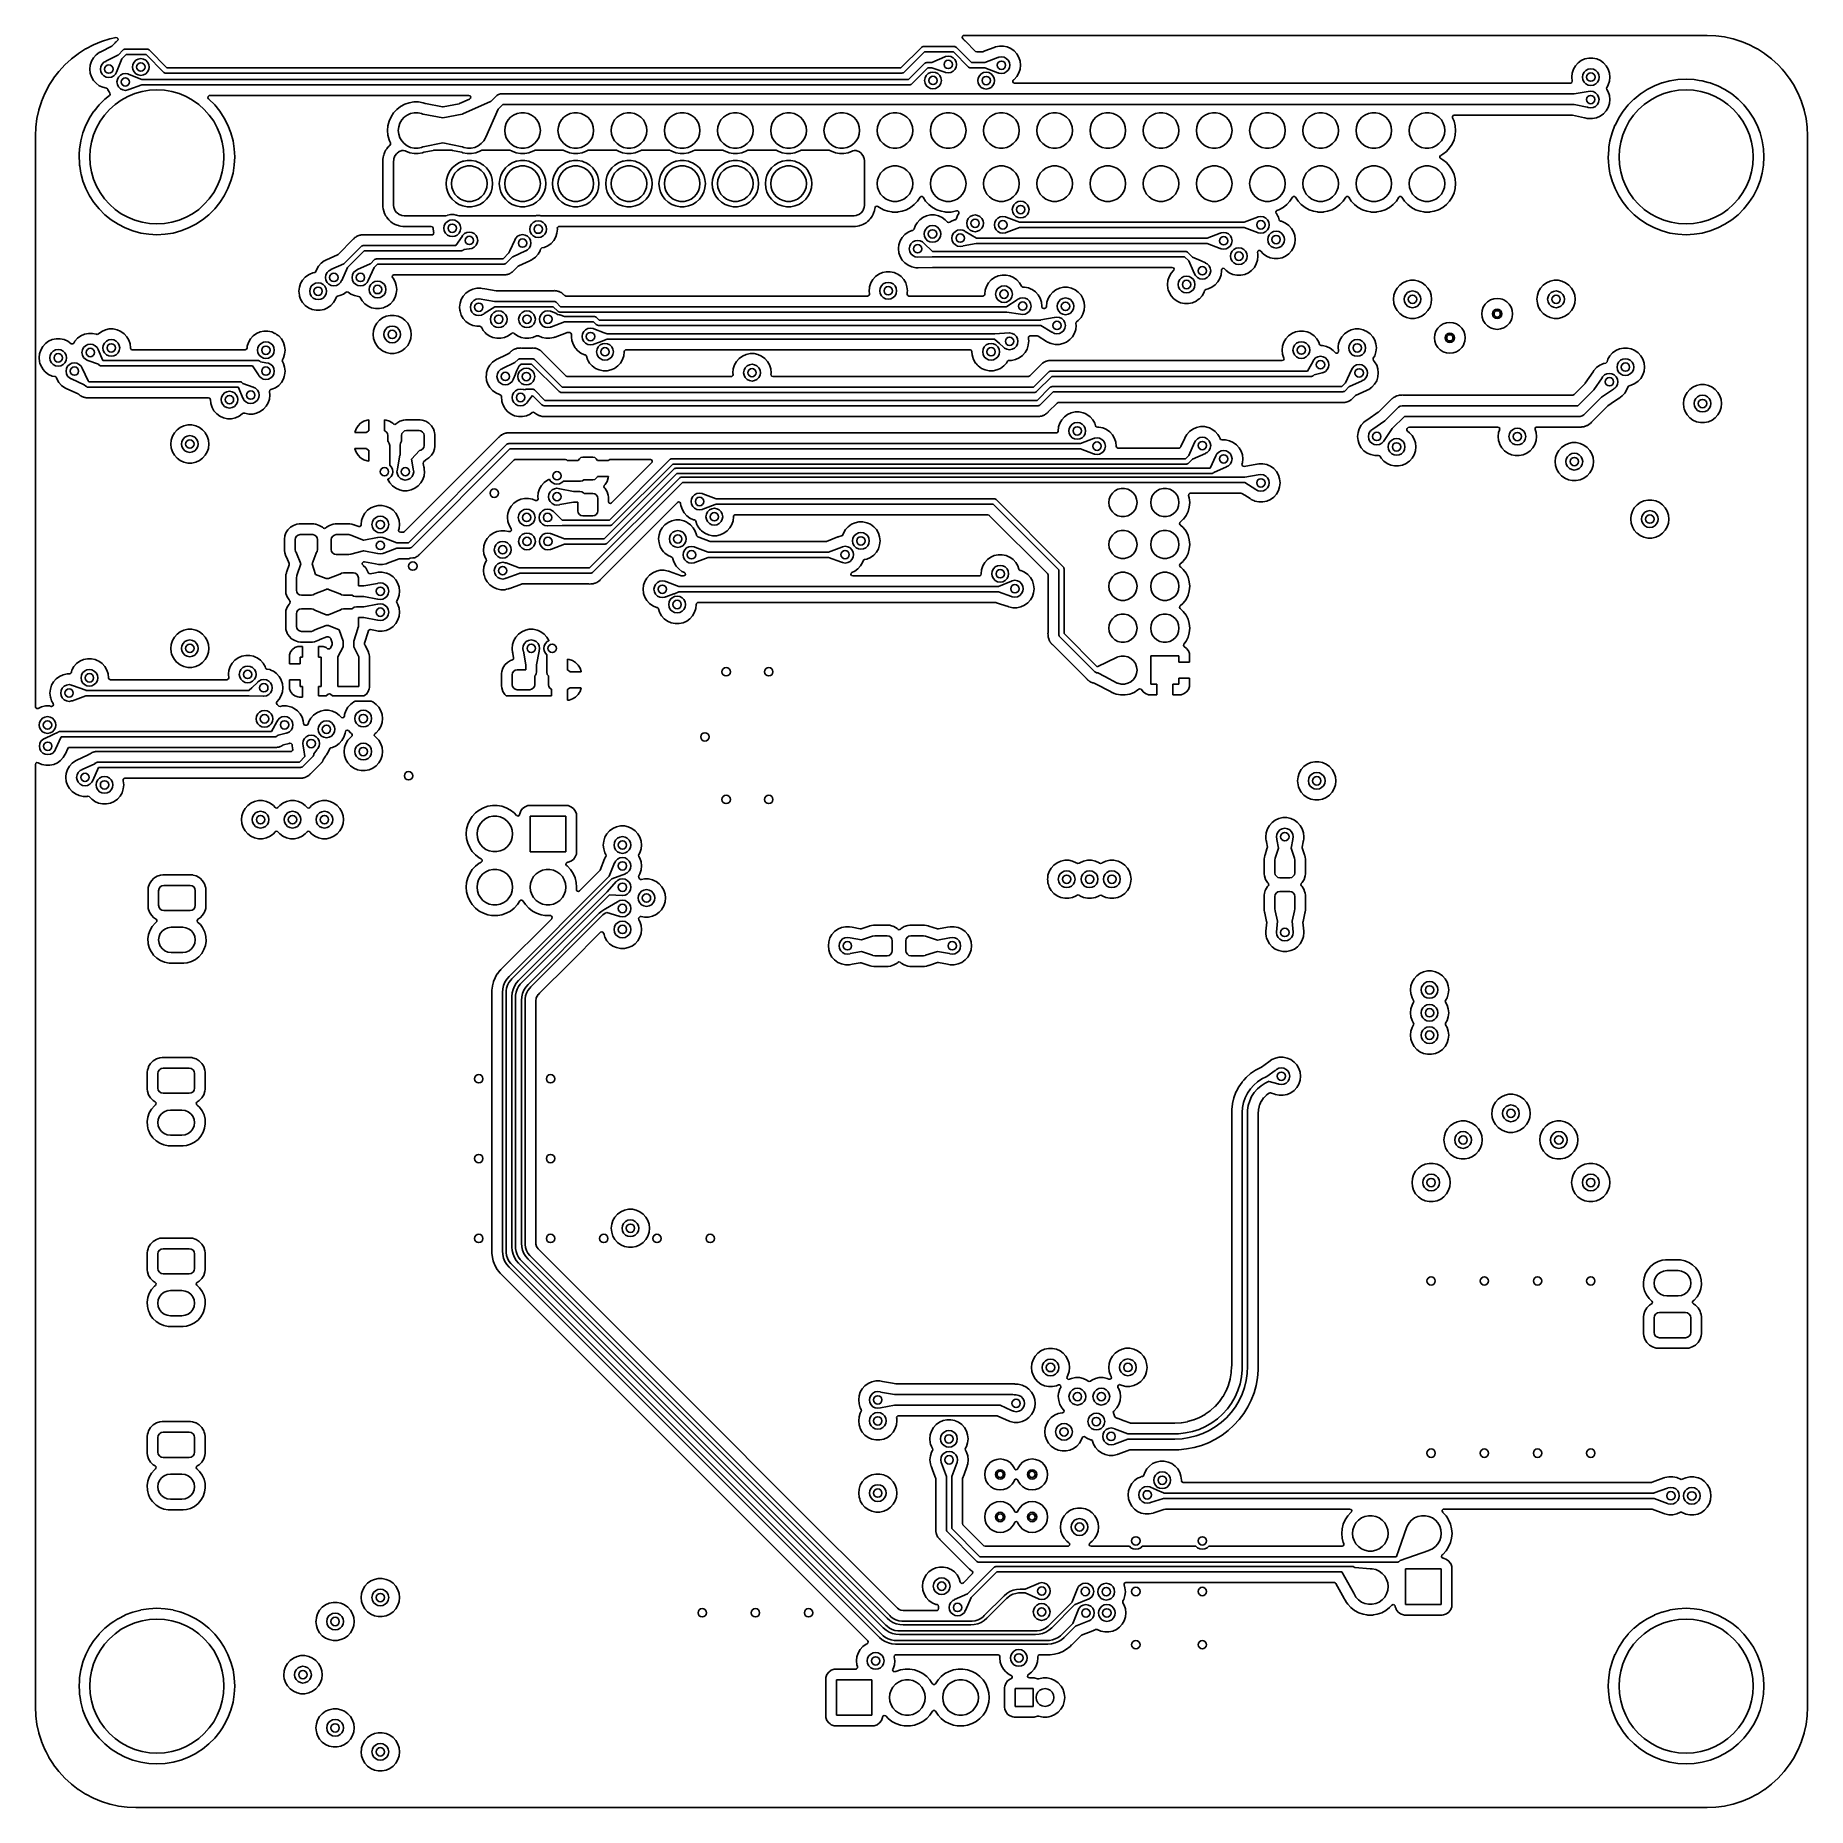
# Model space of a CAD drawing. Extents: x 106.8 to 191.4, y -142.2 to -57.6.
import ezdxf

# ---------------------------------------------------------------- set-up
doc = ezdxf.new("R2010")
doc.units = 0
doc.layers.add('BLACK', color=7, linetype='CONTINUOUS')

msp = doc.modelspace()

# ---------------------------------------------------------------- linework, layer by layer
at = {"layer": 'BLACK', "linetype": 'CONTINUOUS'}
for p, q in [((108.812, -58.475), (109.159, -58.2542)), ((109.159, -58.2542), (109.166, -58.2503)), ((109.166, -58.2503), (109.53, -58.0605)), ((109.53, -58.0605), (109.537, -58.0573)), ((109.537, -58.0573), (109.917, -57.9)), ((110.407, -58.1181), (109.888, -58.3846)), ((109.917, -57.9), (109.924, -57.8974)), ((109.924, -57.8974), (110.316, -57.7738)), ((110.316, -57.7738), (110.324, -57.7718)), ((110.324, -57.7718), (110.604, -57.7096)), ((110.429, -58.1021), (110.407, -58.1181)), ((110.567, -57.9636), (110.429, -58.1021)), ((110.573, -57.9575), (110.567, -57.9636)), ((110.602, -57.922), (110.573, -57.9575)), ((110.621, -57.9082), (110.602, -57.922)), ((110.604, -57.7096), (110.664, -57.7175)), ((110.632, -57.8993), (110.621, -57.9082)), ((110.648, -57.8828), (110.632, -57.8993)), ((110.668, -57.8711), (110.648, -57.8828)), ((110.664, -57.7175), (110.704, -57.7618)), ((110.67, -57.8696), (110.668, -57.8711)), ((110.707, -57.8219), (110.67, -57.8696)), ((110.704, -57.7618), (110.707, -57.8219)), ((110.707, -58.5428), (110.951, -58.2991)), ((110.951, -58.2991), (110.969, -58.2855)), ((110.969, -58.2855), (110.972, -58.2821)), ((110.972, -58.2821), (110.975, -58.2813)), ((110.975, -58.2813), (110.98, -58.2774)), ((110.98, -58.2774), (111.011, -58.2708)), ((111.011, -58.2708), (111.041, -58.2619)), ((111.041, -58.2619), (112.095, -58.2619)), ((112.095, -58.2619), (112.117, -58.2651)), ((112.117, -58.2651), (112.122, -58.2648)), ((112.122, -58.2648), (112.124, -58.2661)), ((112.124, -58.2661), (112.131, -58.267)), ((112.131, -58.267), (112.157, -58.284)), ((112.157, -58.284), (112.185, -58.2991)), ((112.185, -58.2991), (113.042, -59.1566)), ((148.079, -59.1566), (149.058, -58.1773)), ((149.058, -58.1773), (149.077, -58.1637)), ((149.077, -58.1637), (149.08, -58.1603)), ((149.08, -58.1603), (149.082, -58.1595)), ((149.082, -58.1595), (149.087, -58.1556)), ((149.087, -58.1556), (149.118, -58.149)), ((149.118, -58.149), (149.148, -58.1401)), ((149.148, -58.1401), (150.638, -58.1401)), ((150.638, -58.1401), (150.661, -58.1433)), ((150.661, -58.1433), (150.665, -58.143)), ((150.665, -58.143), (150.668, -58.1443)), ((150.668, -58.1443), (150.674, -58.1452)), ((150.674, -58.1452), (150.7, -58.1622)), ((150.7, -58.1622), (150.728, -58.1773)), ((150.728, -58.1773), (151.453, -58.9026)), ((151.001, -57.7074), (151.014, -57.6489)), ((151.028, -57.7611), (151.001, -57.7074)), ((151.014, -57.6489), (151.062, -57.6129)), ((151.04, -57.7726), (151.028, -57.7611)), ((151.048, -57.7805), (151.04, -57.7726)), ((151.055, -57.7859), (151.048, -57.7805)), ((151.057, -57.7878), (151.055, -57.7859)), ((151.059, -57.7895), (151.057, -57.7878)), ((151.057, -57.7878), (151.057, -57.7878)), ((151.061, -57.7914), (151.059, -57.7895)), ((151.08, -57.8097), (151.061, -57.7914)), ((151.062, -57.6129), (151.088, -57.6091)), ((151.082, -57.8116), (151.08, -57.8097)), ((151.132, -57.8588), (151.082, -57.8116)), ((151.088, -57.6091), (186.522, -57.6091)), ((151.132, -57.8591), (151.132, -57.8588)), ((151.144, -57.8742), (151.132, -57.8591)), ((151.638, -58.3684), (151.144, -57.8742)), ((151.644, -58.3735), (151.638, -58.3684)), ((152.086, -58.3507), (151.994, -58.3853)), ((152.533, -58.1832), (152.086, -58.3507)), ((152.543, -58.1811), (152.533, -58.1832)), ((152.547, -58.1802), (152.543, -58.1811)), ((152.564, -58.1746), (152.547, -58.1802)), ((152.595, -58.1608), (152.564, -58.1746)), ((152.782, -58.1211), (152.595, -58.1608)), ((152.973, -58.1211), (152.782, -58.1211)), ((153.159, -58.1608), (152.973, -58.1211)), ((153.334, -58.2385), (153.159, -58.1608)), ((153.159, -58.1608), (153.159, -58.1608)), ((153.488, -58.3507), (153.334, -58.2385)), ((153.616, -58.4927), (153.488, -58.3507)), ((186.522, -57.6091), (186.56, -57.6091)), ((186.56, -57.6091), (186.564, -57.6092)), ((186.564, -57.6092), (186.977, -57.6272)), ((186.977, -57.6272), (186.984, -57.6279)), ((186.984, -57.6279), (187.392, -57.6815)), ((187.392, -57.6815), (187.399, -57.6828)), ((187.399, -57.6828), (187.801, -57.7718)), ((187.801, -57.7718), (187.808, -57.7738)), ((187.808, -57.7738), (188.2, -57.8974)), ((188.2, -57.8974), (188.207, -57.9)), ((188.207, -57.9), (188.587, -58.0573)), ((188.587, -58.0573), (188.594, -58.0605)), ((188.594, -58.0605), (188.829, -58.1832)), ((188.829, -58.1832), (188.958, -58.2503)), ((188.958, -58.2503), (188.965, -58.2542)), ((188.965, -58.2542), (189.312, -58.475)), ((107.888, -59.3207), (108.166, -59.0176)), ((108.166, -59.0176), (108.171, -59.0123)), ((108.171, -59.0123), (108.474, -58.7345)), ((108.474, -58.7345), (108.48, -58.7296)), ((108.48, -58.7296), (108.806, -58.4794)), ((108.806, -58.4794), (108.812, -58.475)), ((109.373, -59.0259), (109.353, -59.2158)), ((109.353, -59.2158), (109.373, -59.4057)), ((109.432, -58.8442), (109.373, -59.0259)), ((109.527, -58.6788), (109.432, -58.8442)), ((109.655, -58.5369), (109.527, -58.6788)), ((109.81, -58.4247), (109.655, -58.5369)), ((109.843, -58.4097), (109.81, -58.4247)), ((109.852, -58.4043), (109.843, -58.4097)), ((109.887, -58.3853), (109.852, -58.4045)), ((109.852, -58.4045), (109.852, -58.4043)), ((109.867, -59.2158), (109.886, -59.0922)), ((109.886, -59.3394), (109.867, -59.2158)), ((109.886, -59.0922), (109.943, -58.9807)), ((109.888, -58.3846), (109.887, -58.3853)), ((109.943, -58.9807), (110.031, -58.8922)), ((110.031, -58.8922), (110.118, -58.8483)), ((110.118, -58.8472), (110.123, -58.8413)), ((110.118, -58.8483), (110.118, -58.8472)), ((110.123, -58.8413), (110.703, -58.5431)), ((110.888, -58.726), (110.64, -59.3578)), ((110.703, -58.5431), (110.707, -58.5428)), ((111.093, -58.5159), (110.888, -58.7211)), ((110.888, -58.7211), (110.888, -58.7217)), ((110.888, -58.7217), (110.888, -58.726)), ((112.042, -58.5159), (111.093, -58.5159)), ((111.394, -59.1159), (111.413, -58.9923)), ((111.413, -59.2395), (111.394, -59.1159)), ((111.413, -58.9923), (111.47, -58.8808)), ((111.47, -58.8808), (111.559, -58.7923)), ((111.559, -58.7923), (111.67, -58.7355)), ((111.67, -58.7355), (111.794, -58.7159)), ((111.794, -58.7159), (111.917, -58.7355)), ((111.917, -58.7355), (112.029, -58.7923)), ((112.029, -58.7923), (112.117, -58.8808)), ((112.9, -59.3734), (112.042, -58.5159)), ((112.117, -58.8808), (112.174, -58.9923)), ((112.174, -58.9923), (112.194, -59.1159)), ((112.194, -59.1159), (112.174, -59.2395)), ((113.042, -59.1566), (148.079, -59.1566)), ((149.201, -58.3941), (148.222, -59.3734)), ((148.444, -59.7154), (149.22, -58.9393)), ((149.362, -59.1561), (148.586, -59.9322)), ((150.586, -58.3941), (149.201, -58.3941)), ((149.22, -58.9393), (149.238, -58.9257)), ((149.238, -58.9257), (149.241, -58.9223)), ((149.241, -58.9223), (149.243, -58.9215)), ((149.243, -58.9215), (149.249, -58.9176)), ((149.249, -58.9176), (149.279, -58.911)), ((149.279, -58.911), (149.309, -58.9021)), ((149.309, -58.9021), (149.547, -58.9021)), ((149.549, -59.1561), (149.362, -59.1561)), ((149.547, -58.9015), (149.551, -58.899)), ((149.547, -58.9021), (149.547, -58.9015)), ((149.552, -59.1587), (149.549, -59.1561)), ((149.551, -58.899), (150.173, -58.6293)), ((150.174, -59.3603), (149.552, -59.1587)), ((150.173, -58.6293), (150.182, -58.6291)), ((150.182, -58.6295), (150.213, -58.6137)), ((150.182, -58.6291), (150.182, -58.6295)), ((150.213, -58.6137), (150.337, -58.5941)), ((150.337, -58.5941), (150.461, -58.6137)), ((150.461, -58.6137), (150.572, -58.6705)), ((150.572, -58.6705), (150.661, -58.759)), ((151.311, -59.1194), (150.586, -58.3941)), ((150.661, -58.759), (150.718, -58.8705)), ((150.718, -59.1177), (150.661, -59.2292)), ((150.718, -58.8705), (150.737, -58.9941)), ((150.737, -58.9941), (150.718, -59.1177)), ((151.339, -59.1345), (151.311, -59.1194)), ((151.365, -59.1515), (151.339, -59.1345)), ((151.371, -59.1524), (151.365, -59.1515)), ((151.374, -59.1537), (151.371, -59.1524)), ((151.378, -59.1534), (151.374, -59.1537)), ((151.401, -59.1566), (151.378, -59.1534)), ((152.082, -59.1566), (151.401, -59.1566)), ((151.453, -58.9026), (152.08, -58.9026)), ((151.7, -58.3941), (151.644, -58.3735)), ((151.955, -58.3941), (151.7, -58.3941)), ((151.986, -58.3885), (151.955, -58.3941)), ((151.994, -58.3853), (151.986, -58.3885)), ((152.08, -58.9026), (152.081, -58.9024)), ((152.081, -58.9024), (152.085, -58.8998)), ((152.085, -59.1594), (152.082, -59.1566)), ((152.085, -58.8998), (152.713, -58.664)), ((152.713, -59.3952), (152.085, -59.1594)), ((152.713, -58.664), (152.722, -58.6643)), ((152.722, -58.6643), (152.723, -58.6648)), ((152.723, -58.6648), (152.753, -58.6492)), ((152.753, -58.6492), (152.877, -58.6296)), ((152.877, -58.6296), (153.001, -58.6492)), ((153.001, -58.6492), (153.112, -58.706)), ((153.112, -58.706), (153.201, -58.7945)), ((153.201, -58.7945), (153.258, -58.906)), ((153.258, -59.1532), (153.201, -59.2647)), ((153.258, -58.906), (153.277, -59.0296)), ((153.277, -59.0296), (153.258, -59.1532)), ((153.712, -58.658), (153.616, -58.4927)), ((153.771, -58.8397), (153.712, -58.658)), ((153.791, -59.0296), (153.771, -58.8397)), ((153.771, -59.2195), (153.791, -59.0296)), ((180.276, -59.0617), (180.181, -59.227)), ((180.404, -58.9197), (180.276, -59.0617)), ((180.558, -58.8075), (180.404, -58.9197)), ((180.733, -58.7298), (180.558, -58.8075)), ((180.92, -58.6901), (180.733, -58.7298)), ((180.78, -59.275), (180.891, -59.2182)), ((180.891, -59.2182), (181.015, -59.1986)), ((181.111, -58.6901), (180.92, -58.6901)), ((181.015, -59.1986), (181.139, -59.2182)), ((181.297, -58.7298), (181.111, -58.6901)), ((181.139, -59.2182), (181.25, -59.275)), ((181.472, -58.8075), (181.297, -58.7298)), ((181.626, -58.9197), (181.472, -58.8075)), ((181.754, -59.0617), (181.626, -58.9197)), ((181.85, -59.227), (181.754, -59.0617)), ((189.312, -58.475), (189.318, -58.4794)), ((189.318, -58.4794), (189.578, -58.6788)), ((189.578, -58.6788), (189.644, -58.7296)), ((189.644, -58.7296), (189.65, -58.7346)), ((189.65, -58.7346), (189.953, -59.0123)), ((189.953, -59.0123), (189.958, -59.0177)), ((189.958, -59.0177), (190.143, -59.2195)), ((107.214, -60.3769), (107.404, -60.0122)), ((107.404, -60.0122), (107.408, -60.0056)), ((107.408, -60.0056), (107.629, -59.6589)), ((107.629, -59.6589), (107.633, -59.6527)), ((107.633, -59.6527), (107.883, -59.3266)), ((107.883, -59.3266), (107.888, -59.3207)), ((109.373, -59.4057), (109.374, -59.4087)), ((109.374, -59.4087), (109.432, -59.5873)), ((109.432, -59.5873), (109.527, -59.7527)), ((109.527, -59.7527), (109.655, -59.8946)), ((109.655, -59.8946), (109.81, -60.0069)), ((109.81, -60.0069), (109.984, -60.0846)), ((109.943, -59.4509), (109.886, -59.3394)), ((110.031, -59.5394), (109.943, -59.4509)), ((110.143, -59.5962), (110.031, -59.5394)), ((110.266, -59.6158), (110.143, -59.5962)), ((110.39, -59.5962), (110.266, -59.6158)), ((110.502, -59.5394), (110.39, -59.5962)), ((110.59, -59.4509), (110.502, -59.5394)), ((110.634, -59.364), (110.59, -59.4509)), ((110.64, -59.3578), (110.634, -59.364)), ((110.655, -59.83), (110.675, -59.7063)), ((110.675, -59.9536), (110.655, -59.83)), ((110.675, -59.7063), (110.731, -59.5948)), ((110.731, -60.0651), (110.675, -59.9536)), ((110.731, -59.5948), (110.82, -59.5063)), ((110.82, -60.1536), (110.731, -60.0651)), ((110.82, -59.5063), (110.931, -59.4495)), ((110.931, -59.4495), (111.055, -59.43)), ((111.055, -59.43), (111.179, -59.4495)), ((111.179, -59.4495), (111.209, -59.4652)), ((111.209, -59.4652), (111.21, -59.4647)), ((111.21, -59.4647), (111.219, -59.4646)), ((111.219, -59.4646), (111.235, -59.471)), ((111.845, -59.9722), (111.219, -60.1958)), ((111.235, -59.471), (111.845, -59.7125)), ((111.47, -59.351), (111.413, -59.2395)), ((111.559, -59.4395), (111.47, -59.351)), ((111.67, -59.4963), (111.559, -59.4395)), ((111.794, -59.5159), (111.67, -59.4963)), ((111.917, -59.4963), (111.794, -59.5159)), ((111.845, -59.7125), (111.848, -59.7154)), ((111.849, -59.9694), (111.845, -59.9722)), ((111.848, -59.7154), (148.444, -59.7154)), ((148.496, -59.9694), (111.849, -59.9694)), ((111.849, -59.9694), (111.849, -59.9694)), ((112.029, -59.4395), (111.917, -59.4963)), ((112.117, -59.351), (112.029, -59.4395)), ((112.174, -59.2395), (112.117, -59.351)), ((112.927, -59.3885), (112.9, -59.3734)), ((112.954, -59.4055), (112.927, -59.3885)), ((112.96, -59.4064), (112.954, -59.4055)), ((112.963, -59.4077), (112.96, -59.4064)), ((112.967, -59.4074), (112.963, -59.4077)), ((112.99, -59.4106), (112.967, -59.4074)), ((148.132, -59.4106), (112.99, -59.4106)), ((148.162, -59.4017), (148.132, -59.4106)), ((148.193, -59.3951), (148.162, -59.4017)), ((148.198, -59.3912), (148.193, -59.3951)), ((148.2, -59.3904), (148.198, -59.3912)), ((148.203, -59.387), (148.2, -59.3904)), ((148.222, -59.3734), (148.203, -59.387)), ((148.526, -59.9605), (148.496, -59.9694)), ((148.557, -59.9539), (148.526, -59.9605)), ((148.562, -59.95), (148.557, -59.9539)), ((148.565, -59.9492), (148.562, -59.95)), ((148.568, -59.9458), (148.565, -59.9492)), ((148.586, -59.9322), (148.568, -59.9458)), ((149.211, -59.7561), (149.23, -59.6325)), ((149.23, -59.8797), (149.211, -59.7561)), ((149.23, -59.6325), (149.287, -59.521)), ((149.287, -59.9912), (149.23, -59.8797)), ((149.287, -59.521), (149.375, -59.4325)), ((149.375, -60.0797), (149.287, -59.9912)), ((149.375, -59.4325), (149.487, -59.3757)), ((149.487, -59.3757), (149.611, -59.3561)), ((149.611, -59.3561), (149.734, -59.3757)), ((149.734, -59.3757), (149.846, -59.4325)), ((149.846, -59.4325), (149.934, -59.521)), ((149.934, -59.9912), (149.846, -60.0797)), ((149.934, -59.521), (149.991, -59.6325)), ((149.991, -59.8797), (149.934, -59.9912)), ((149.991, -59.6325), (150.011, -59.7561)), ((150.011, -59.7561), (149.991, -59.8797)), ((150.182, -59.36), (150.174, -59.3603)), ((150.183, -59.3589), (150.182, -59.36)), ((150.213, -59.3745), (150.183, -59.3589)), ((150.337, -59.3941), (150.213, -59.3745)), ((150.461, -59.3745), (150.337, -59.3941)), ((150.572, -59.3177), (150.461, -59.3745)), ((150.661, -59.2292), (150.572, -59.3177)), ((151.751, -59.7662), (151.77, -59.6426)), ((151.77, -59.8898), (151.751, -59.7662)), ((151.77, -59.6426), (151.827, -59.5311)), ((151.827, -60.0013), (151.77, -59.8898)), ((151.827, -59.5311), (151.915, -59.4426)), ((151.915, -60.0898), (151.827, -60.0013)), ((151.915, -59.4426), (152.027, -59.3858)), ((152.027, -59.3858), (152.151, -59.3662)), ((152.151, -59.3662), (152.274, -59.3858)), ((152.274, -59.3858), (152.386, -59.4426)), ((152.386, -59.4426), (152.474, -59.5311)), ((152.474, -60.0013), (152.386, -60.0898)), ((152.474, -59.5311), (152.531, -59.6426)), ((152.531, -59.8898), (152.474, -60.0013)), ((152.531, -59.6426), (152.551, -59.7662)), ((152.551, -59.7662), (152.531, -59.8898)), ((152.722, -59.3951), (152.713, -59.3952)), ((152.723, -59.3943), (152.722, -59.3951)), ((152.753, -59.41), (152.723, -59.3943)), ((152.877, -59.4296), (152.753, -59.41)), ((153.001, -59.41), (152.877, -59.4296)), ((153.112, -59.3532), (153.001, -59.41)), ((153.201, -59.2647), (153.112, -59.3532)), ((153.419, -59.8201), (153.429, -59.7608)), ((153.449, -59.8721), (153.419, -59.8201)), ((153.429, -59.7608), (153.454, -59.7337)), ((153.505, -59.8927), (153.449, -59.8721)), ((153.454, -59.7337), (153.469, -59.7224)), ((153.469, -59.7224), (153.488, -59.7085)), ((153.488, -59.7085), (153.616, -59.5665)), ((180.035, -59.8927), (153.505, -59.8927)), ((153.616, -59.5665), (153.712, -59.4012)), ((153.712, -59.4012), (153.771, -59.2195)), ((180.059, -59.8893), (180.035, -59.8927)), ((180.108, -59.854), (180.059, -59.8893)), ((180.122, -59.4087), (180.102, -59.5925)), ((180.102, -59.5925), (180.102, -59.5986)), ((180.102, -59.5986), (180.122, -59.7956)), ((180.122, -59.7956), (180.108, -59.854)), ((180.181, -59.227), (180.122, -59.4087)), ((180.122, -59.4087), (180.122, -59.4087)), ((180.122, -59.4087), (180.122, -59.4087)), ((180.615, -59.5986), (180.635, -59.475)), ((180.635, -59.7222), (180.615, -59.5986)), ((180.635, -59.475), (180.691, -59.3635)), ((180.691, -59.8337), (180.635, -59.7222)), ((180.691, -59.3635), (180.78, -59.275)), ((180.78, -59.9222), (180.691, -59.8337)), ((180.891, -59.979), (180.78, -59.9222)), ((181.015, -59.9986), (180.891, -59.979)), ((181.139, -59.979), (181.015, -59.9986)), ((181.25, -59.9222), (181.139, -59.979)), ((181.25, -59.275), (181.339, -59.3635)), ((181.339, -59.8337), (181.25, -59.9222)), ((181.339, -59.3635), (181.396, -59.475)), ((181.396, -59.7222), (181.339, -59.8337)), ((181.396, -59.475), (181.415, -59.5986)), ((181.415, -59.5986), (181.396, -59.7222)), ((181.776, -60.0981), (181.823, -60.0171)), ((181.823, -60.0171), (181.85, -59.9702)), ((181.909, -59.4087), (181.85, -59.227)), ((181.85, -59.9702), (181.909, -59.7885)), ((181.929, -59.5986), (181.909, -59.4087)), ((181.909, -59.7885), (181.929, -59.5986)), ((184.05, -60.0171), (183.707, -60.1915)), ((184.052, -60.0161), (184.05, -60.0171)), ((184.05, -60.0171), (184.05, -60.0171)), ((184.054, -60.0152), (184.052, -60.0161)), ((184.412, -59.8776), (184.054, -60.0152)), ((184.054, -60.0152), (184.054, -60.0152)), ((184.415, -59.8768), (184.412, -59.8776)), ((184.412, -59.8776), (184.412, -59.8776)), ((184.417, -59.8762), (184.415, -59.8768)), ((184.788, -59.7768), (184.417, -59.8762)), ((184.417, -59.8762), (184.417, -59.8762)), ((184.79, -59.7762), (184.788, -59.7768)), ((184.788, -59.7768), (184.788, -59.7768)), ((184.792, -59.7758), (184.79, -59.7762)), ((185.172, -59.7157), (184.792, -59.7758)), ((184.792, -59.7758), (184.792, -59.7758)), ((185.174, -59.7154), (185.172, -59.7157)), ((185.172, -59.7157), (185.172, -59.7157)), ((185.176, -59.7152), (185.174, -59.7154)), ((185.56, -59.6951), (185.176, -59.7152)), ((185.176, -59.7152), (185.176, -59.7152)), ((185.562, -59.695), (185.56, -59.6951)), ((185.564, -59.6951), (185.562, -59.695)), ((185.948, -59.7152), (185.564, -59.6951)), ((185.95, -59.7154), (185.948, -59.7152)), ((185.948, -59.7152), (185.948, -59.7152)), ((185.953, -59.7157), (185.95, -59.7154)), ((186.186, -59.7527), (185.953, -59.7157)), ((185.953, -59.7157), (185.953, -59.7157)), ((186.334, -59.7762), (186.186, -59.7527)), ((186.336, -59.7768), (186.334, -59.7762)), ((186.625, -59.854), (186.336, -59.7768)), ((186.336, -59.7768), (186.336, -59.7768)), ((186.71, -59.8768), (186.625, -59.854)), ((186.712, -59.8776), (186.71, -59.8768)), ((186.751, -59.8927), (186.712, -59.8776)), ((186.712, -59.8776), (186.712, -59.8776)), ((187.073, -60.0161), (186.751, -59.8927)), ((187.075, -60.0171), (187.073, -60.0161)), ((187.417, -60.1915), (187.075, -60.0171)), ((187.075, -60.0171), (187.075, -60.0171)), ((190.143, -59.2195), (190.236, -59.3207)), ((190.236, -59.3207), (190.241, -59.3266)), ((190.241, -59.3266), (190.491, -59.6527)), ((190.491, -59.6527), (190.496, -59.659)), ((190.496, -59.659), (190.717, -60.0056)), ((190.717, -60.0056), (190.72, -60.0123)), ((190.72, -60.0123), (190.91, -60.3768)), ((106.927, -61.1628), (107.051, -60.7707)), ((107.051, -60.7707), (107.054, -60.7635)), ((107.054, -60.7635), (107.211, -60.3838)), ((107.211, -60.3838), (107.214, -60.3769)), ((110.076, -60.6505), (109.804, -60.9221)), ((109.984, -60.0846), (110.148, -60.1193)), ((110.077, -60.6489), (110.076, -60.6505)), ((110.076, -60.6505), (110.076, -60.6505)), ((110.079, -60.6474), (110.077, -60.6489)), ((110.293, -60.4745), (110.079, -60.6474)), ((110.079, -60.6474), (110.079, -60.6474)), ((110.148, -60.1193), (110.199, -60.1512)), ((110.199, -60.1512), (110.213, -60.1781)), ((110.213, -60.1781), (110.221, -60.2015)), ((110.221, -60.2015), (110.278, -60.3012)), ((110.278, -60.3012), (110.313, -60.3623)), ((110.294, -60.4735), (110.293, -60.4745)), ((110.324, -60.4215), (110.294, -60.4735)), ((110.299, -61.1459), (110.567, -60.9067)), ((110.313, -60.3623), (110.324, -60.4215)), ((110.567, -60.9067), (110.86, -60.6991)), ((110.931, -60.2104), (110.82, -60.1536)), ((110.86, -60.6991), (111.174, -60.5255)), ((111.055, -60.23), (110.931, -60.2104)), ((111.179, -60.2104), (111.055, -60.23)), ((111.174, -60.5255), (111.505, -60.3882)), ((111.209, -60.1948), (111.179, -60.2104)), ((111.21, -60.1953), (111.209, -60.1948)), ((111.219, -60.1958), (111.21, -60.1953)), ((111.505, -60.3882), (111.85, -60.2888)), ((111.85, -60.2888), (112.204, -60.2287)), ((112.204, -60.2287), (112.562, -60.2086)), ((112.562, -60.2086), (112.92, -60.2287)), ((112.92, -60.2287), (113.274, -60.2888)), ((113.274, -60.2888), (113.619, -60.3882)), ((113.619, -60.3882), (113.951, -60.5255)), ((113.951, -60.5255), (114.265, -60.6991)), ((114.265, -60.6991), (114.557, -60.9067)), ((114.557, -60.9067), (114.825, -61.1459)), ((114.998, -60.5826), (115.007, -60.5232)), ((115.029, -60.6341), (114.998, -60.5826)), ((115.007, -60.5232), (115.053, -60.4837)), ((115.047, -60.6489), (115.029, -60.6341)), ((115.322, -60.9237), (115.047, -60.6489)), ((115.053, -60.4837), (115.084, -60.4779)), ((115.084, -60.4779), (127.457, -60.4779)), ((124.39, -60.8953), (124.192, -61.0024)), ((124.602, -60.8222), (124.39, -60.8953)), ((124.825, -60.7851), (124.602, -60.8222)), ((125.05, -60.7851), (124.825, -60.7851)), ((124.825, -60.7851), (124.825, -60.7851)), ((125.272, -60.8222), (125.05, -60.7851)), ((125.05, -60.7851), (125.05, -60.7851)), ((125.366, -60.8547), (125.272, -60.8222)), ((125.378, -60.8577), (125.366, -60.8547)), ((126.19, -61.0215), (125.378, -60.8577)), ((126.986, -60.8679), (126.224, -61.0215)), ((127.004, -60.8621), (126.986, -60.8679)), ((127.492, -60.6462), (127.004, -60.8621)), ((127.162, -61.3537), (128.492, -60.7652)), ((127.457, -60.4779), (127.513, -60.4985)), ((127.533, -60.6097), (127.492, -60.6462)), ((127.513, -60.4985), (127.543, -60.5505)), ((127.543, -60.5505), (127.533, -60.6097)), ((128.492, -60.7652), (128.496, -60.7651)), ((128.496, -60.7651), (128.786, -60.4756)), ((128.786, -60.4756), (128.843, -60.4377)), ((128.843, -60.4377), (128.868, -60.4205)), ((129.071, -60.9092), (128.856, -61.1235)), ((128.868, -60.4205), (128.965, -60.4012)), ((128.965, -60.4012), (180.218, -60.4012)), ((180.218, -60.9092), (129.071, -60.9092)), ((149.487, -60.1365), (149.375, -60.0797)), ((149.611, -60.1561), (149.487, -60.1365)), ((149.734, -60.1365), (149.611, -60.1561)), ((149.846, -60.0797), (149.734, -60.1365)), ((152.027, -60.1466), (151.915, -60.0898)), ((152.151, -60.1662), (152.027, -60.1466)), ((152.274, -60.1466), (152.151, -60.1662)), ((152.386, -60.0898), (152.274, -60.1466)), ((180.218, -60.4012), (180.221, -60.3996)), ((180.221, -60.9111), (180.218, -60.9092)), ((180.221, -60.3996), (180.883, -60.2929)), ((180.845, -61.0404), (180.221, -60.9111)), ((180.883, -60.2929), (180.884, -60.2924)), ((180.884, -60.2924), (181.008, -60.2728)), ((181.008, -60.2728), (181.131, -60.2924)), ((181.131, -60.2924), (181.243, -60.3492)), ((181.243, -60.3492), (181.331, -60.4377)), ((181.331, -60.9079), (181.243, -60.9964)), ((181.331, -60.4377), (181.388, -60.5492)), ((181.388, -60.7964), (181.331, -60.9079)), ((181.388, -60.5492), (181.408, -60.6728)), ((181.408, -60.6728), (181.388, -60.7964)), ((181.765, -60.1268), (181.776, -60.0981)), ((181.776, -60.186), (181.765, -60.1268)), ((181.842, -60.3012), (181.776, -60.186)), ((181.901, -60.4829), (181.842, -60.3012)), ((181.842, -61.0444), (181.901, -60.8627)), ((181.921, -60.6728), (181.901, -60.4829)), ((181.901, -60.8627), (181.921, -60.6728)), ((183.076, -60.6505), (182.804, -60.9221)), ((183.077, -60.6489), (183.076, -60.6505)), ((183.076, -60.6505), (183.076, -60.6505)), ((183.079, -60.6474), (183.077, -60.6489)), ((183.378, -60.4057), (183.079, -60.6474)), ((183.079, -60.6474), (183.079, -60.6474)), ((183.299, -61.1459), (183.567, -60.9067)), ((183.379, -60.4042), (183.378, -60.4057)), ((183.378, -60.4057), (183.378, -60.4057)), ((183.422, -60.3768), (183.379, -60.4042)), ((183.703, -60.1938), (183.422, -60.3768)), ((183.567, -60.9067), (183.86, -60.6991)), ((183.705, -60.1925), (183.703, -60.1938)), ((183.703, -60.1938), (183.703, -60.1938)), ((183.707, -60.1915), (183.705, -60.1925)), ((183.707, -60.1915), (183.707, -60.1915)), ((183.86, -60.6991), (184.174, -60.5255)), ((184.174, -60.5255), (184.505, -60.3882)), ((184.505, -60.3882), (184.85, -60.2888)), ((184.85, -60.2888), (185.204, -60.2287)), ((185.204, -60.2287), (185.562, -60.2086)), ((185.562, -60.2086), (185.92, -60.2287)), ((185.92, -60.2287), (186.274, -60.2888)), ((186.274, -60.2888), (186.619, -60.3882)), ((186.619, -60.3882), (186.951, -60.5255)), ((186.951, -60.5255), (187.265, -60.6991)), ((187.265, -60.6991), (187.557, -60.9067)), ((187.419, -60.1925), (187.417, -60.1915)), ((187.417, -60.1915), (187.417, -60.1915)), ((187.745, -60.4042), (187.419, -60.1925)), ((187.557, -60.9067), (187.825, -61.1459)), ((188.047, -60.6489), (187.745, -60.4042)), ((188.322, -60.9237), (188.047, -60.6489)), ((190.91, -60.3768), (190.913, -60.3838)), ((190.913, -60.3838), (191.071, -60.7635)), ((191.071, -60.7635), (191.073, -60.7707)), ((191.073, -60.7707), (191.197, -61.1627)), ((106.781, -61.9865), (106.835, -61.579)), ((106.835, -61.579), (106.836, -61.5714)), ((106.836, -61.5714), (106.925, -61.1701)), ((106.925, -61.1701), (106.927, -61.1628)), ((109.345, -61.5539), (109.171, -61.8961)), ((109.346, -61.5518), (109.345, -61.5538)), ((109.345, -61.5538), (109.345, -61.5539)), ((109.347, -61.5499), (109.346, -61.5518)), ((109.556, -61.2277), (109.347, -61.5499)), ((109.347, -61.5499), (109.347, -61.5499)), ((109.558, -61.2258), (109.556, -61.2277)), ((109.556, -61.2277), (109.556, -61.2277)), ((109.559, -61.224), (109.558, -61.2258)), ((109.801, -60.9255), (109.559, -61.224)), ((109.559, -61.224), (109.559, -61.224)), ((109.679, -62.0202), (109.853, -61.7061)), ((109.802, -60.9237), (109.801, -60.9255)), ((109.801, -60.9255), (109.801, -60.9255)), ((109.804, -60.9221), (109.802, -60.9237)), ((109.804, -60.9221), (109.804, -60.9221)), ((109.853, -61.7061), (110.06, -61.4134)), ((110.06, -61.4134), (110.299, -61.1459)), ((114.825, -61.1459), (115.064, -61.4134)), ((115.064, -61.4134), (115.272, -61.7061)), ((115.272, -61.7061), (115.445, -62.0202)), ((115.566, -61.2258), (115.322, -60.9237)), ((115.778, -61.5518), (115.566, -61.2258)), ((115.955, -61.8981), (115.778, -61.5518)), ((123.648, -61.701), (123.593, -61.9192)), ((123.738, -61.4948), (123.648, -61.701)), ((123.861, -61.3063), (123.738, -61.4948)), ((124.014, -61.1407), (123.861, -61.3063)), ((124.192, -61.0024), (124.014, -61.1407)), ((124.161, -61.7979), (124.249, -61.644)), ((124.249, -61.644), (124.368, -61.5119)), ((124.368, -61.5119), (124.512, -61.4075)), ((124.512, -61.4075), (124.674, -61.3352)), ((124.674, -61.3352), (124.848, -61.2983)), ((124.848, -61.2983), (125.026, -61.2983)), ((125.026, -61.2983), (125.2, -61.3352)), ((125.2, -61.3352), (125.263, -61.3632)), ((125.263, -61.3632), (125.265, -61.3609)), ((125.265, -61.3609), (125.272, -61.3602)), ((125.272, -61.3602), (126.207, -61.5489)), ((126.224, -61.0215), (126.19, -61.0215)), ((126.207, -61.5489), (127.142, -61.3602)), ((127.142, -61.3602), (127.151, -61.3619)), ((127.151, -61.3619), (127.152, -61.363)), ((127.152, -61.363), (127.156, -61.3611)), ((127.156, -61.3599), (127.162, -61.3537)), ((127.156, -61.3611), (127.156, -61.3599)), ((128.856, -61.1285), (128.267, -62.4584)), ((128.856, -61.1235), (128.857, -61.1237)), ((128.857, -61.1237), (128.856, -61.1285)), ((129.241, -61.7979), (129.329, -61.644)), ((129.329, -61.644), (129.448, -61.5119)), ((129.448, -61.5119), (129.592, -61.4075)), ((129.592, -61.4075), (129.754, -61.3352)), ((129.754, -61.3352), (129.928, -61.2983)), ((129.928, -61.2983), (130.106, -61.2983)), ((130.106, -61.2983), (130.28, -61.3352)), ((130.28, -61.3352), (130.442, -61.4075)), ((130.442, -61.4075), (130.586, -61.5119)), ((130.586, -61.5119), (130.705, -61.644)), ((130.705, -61.644), (130.794, -61.7979)), ((131.781, -61.7979), (131.869, -61.644)), ((131.869, -61.644), (131.988, -61.5119)), ((131.988, -61.5119), (132.132, -61.4075)), ((132.132, -61.4075), (132.294, -61.3352)), ((132.294, -61.3352), (132.468, -61.2983)), ((132.468, -61.2983), (132.646, -61.2983)), ((132.646, -61.2983), (132.82, -61.3352)), ((132.82, -61.3352), (132.982, -61.4075)), ((132.982, -61.4075), (133.126, -61.5119)), ((133.126, -61.5119), (133.245, -61.644)), ((133.245, -61.644), (133.334, -61.7979)), ((134.321, -61.7979), (134.409, -61.644)), ((134.409, -61.644), (134.528, -61.5119)), ((134.528, -61.5119), (134.672, -61.4075)), ((134.672, -61.4075), (134.834, -61.3352)), ((134.834, -61.3352), (135.008, -61.2983)), ((135.008, -61.2983), (135.186, -61.2983)), ((135.186, -61.2983), (135.36, -61.3352)), ((135.36, -61.3352), (135.522, -61.4075)), ((135.522, -61.4075), (135.666, -61.5119)), ((135.666, -61.5119), (135.785, -61.644)), ((135.785, -61.644), (135.874, -61.7979)), ((136.861, -61.7979), (136.949, -61.644)), ((136.949, -61.644), (137.068, -61.5119)), ((137.068, -61.5119), (137.212, -61.4075)), ((137.212, -61.4075), (137.374, -61.3352)), ((137.374, -61.3352), (137.548, -61.2983)), ((137.548, -61.2983), (137.726, -61.2983)), ((137.726, -61.2983), (137.9, -61.3352)), ((137.9, -61.3352), (138.062, -61.4075)), ((138.062, -61.4075), (138.206, -61.5119)), ((138.206, -61.5119), (138.325, -61.644)), ((138.325, -61.644), (138.414, -61.7979)), ((139.401, -61.7979), (139.489, -61.644)), ((139.489, -61.644), (139.608, -61.5119)), ((139.608, -61.5119), (139.752, -61.4075)), ((139.752, -61.4075), (139.914, -61.3352)), ((139.914, -61.3352), (140.088, -61.2983)), ((140.088, -61.2983), (140.266, -61.2983)), ((140.266, -61.2983), (140.44, -61.3352)), ((140.44, -61.3352), (140.602, -61.4075)), ((140.602, -61.4075), (140.746, -61.5119)), ((140.746, -61.5119), (140.865, -61.644)), ((140.865, -61.644), (140.954, -61.7979)), ((141.941, -61.7979), (142.029, -61.644)), ((142.029, -61.644), (142.148, -61.5119)), ((142.148, -61.5119), (142.292, -61.4075)), ((142.292, -61.4075), (142.454, -61.3352)), ((142.454, -61.3352), (142.628, -61.2983)), ((142.628, -61.2983), (142.806, -61.2983)), ((142.806, -61.2983), (142.98, -61.3352)), ((142.98, -61.3352), (143.142, -61.4075)), ((143.142, -61.4075), (143.286, -61.5119)), ((143.286, -61.5119), (143.405, -61.644)), ((143.405, -61.644), (143.494, -61.7979)), ((144.481, -61.7979), (144.569, -61.644)), ((144.569, -61.644), (144.688, -61.5119)), ((144.688, -61.5119), (144.832, -61.4075)), ((144.832, -61.4075), (144.994, -61.3352)), ((144.994, -61.3352), (145.168, -61.2983)), ((145.168, -61.2983), (145.346, -61.2983)), ((145.346, -61.2983), (145.52, -61.3352)), ((145.52, -61.3352), (145.682, -61.4075)), ((145.682, -61.4075), (145.826, -61.5119)), ((145.826, -61.5119), (145.945, -61.644)), ((145.945, -61.644), (146.034, -61.7979)), ((147.021, -61.7979), (147.109, -61.644)), ((147.109, -61.644), (147.228, -61.5119)), ((147.228, -61.5119), (147.372, -61.4075)), ((147.372, -61.4075), (147.534, -61.3352)), ((147.534, -61.3352), (147.708, -61.2983)), ((147.708, -61.2983), (147.886, -61.2983)), ((147.886, -61.2983), (148.06, -61.3352)), ((148.06, -61.3352), (148.222, -61.4075)), ((148.222, -61.4075), (148.366, -61.5119)), ((148.366, -61.5119), (148.485, -61.644)), ((148.485, -61.644), (148.574, -61.7979)), ((149.561, -61.7979), (149.649, -61.644)), ((149.649, -61.644), (149.768, -61.5119)), ((149.768, -61.5119), (149.912, -61.4075)), ((149.912, -61.4075), (150.074, -61.3352)), ((150.074, -61.3352), (150.248, -61.2983)), ((150.248, -61.2983), (150.426, -61.2983)), ((150.426, -61.2983), (150.6, -61.3352)), ((150.6, -61.3352), (150.762, -61.4075)), ((150.762, -61.4075), (150.906, -61.5119)), ((150.906, -61.5119), (151.025, -61.644)), ((151.025, -61.644), (151.114, -61.7979)), ((152.101, -61.7979), (152.189, -61.644)), ((152.189, -61.644), (152.308, -61.5119)), ((152.308, -61.5119), (152.452, -61.4075)), ((152.452, -61.4075), (152.614, -61.3352)), ((152.614, -61.3352), (152.788, -61.2983)), ((152.788, -61.2983), (152.966, -61.2983)), ((152.966, -61.2983), (153.14, -61.3352)), ((153.14, -61.3352), (153.302, -61.4075)), ((153.302, -61.4075), (153.446, -61.5119)), ((153.446, -61.5119), (153.565, -61.644)), ((153.565, -61.644), (153.654, -61.7979)), ((154.641, -61.7979), (154.729, -61.644)), ((154.729, -61.644), (154.848, -61.5119)), ((154.848, -61.5119), (154.992, -61.4075)), ((154.992, -61.4075), (155.154, -61.3352)), ((155.154, -61.3352), (155.328, -61.2983)), ((155.328, -61.2983), (155.506, -61.2983)), ((155.506, -61.2983), (155.68, -61.3352)), ((155.68, -61.3352), (155.842, -61.4075)), ((155.842, -61.4075), (155.986, -61.5119)), ((155.986, -61.5119), (156.105, -61.644)), ((156.105, -61.644), (156.194, -61.7979)), ((157.181, -61.7979), (157.269, -61.644)), ((157.269, -61.644), (157.388, -61.5119)), ((157.388, -61.5119), (157.532, -61.4075)), ((157.532, -61.4075), (157.694, -61.3352)), ((157.694, -61.3352), (157.868, -61.2983)), ((157.868, -61.2983), (158.046, -61.2983)), ((158.046, -61.2983), (158.22, -61.3352)), ((158.22, -61.3352), (158.382, -61.4075)), ((158.382, -61.4075), (158.526, -61.5119)), ((158.526, -61.5119), (158.645, -61.644)), ((158.645, -61.644), (158.734, -61.7979)), ((159.721, -61.7979), (159.809, -61.644)), ((159.809, -61.644), (159.928, -61.5119)), ((159.928, -61.5119), (160.072, -61.4075)), ((160.072, -61.4075), (160.234, -61.3352)), ((160.234, -61.3352), (160.408, -61.2983)), ((160.408, -61.2983), (160.586, -61.2983)), ((160.586, -61.2983), (160.76, -61.3352)), ((160.76, -61.3352), (160.922, -61.4075)), ((160.922, -61.4075), (161.066, -61.5119)), ((161.066, -61.5119), (161.185, -61.644)), ((161.185, -61.644), (161.274, -61.7979)), ((162.261, -61.7979), (162.349, -61.644)), ((162.349, -61.644), (162.468, -61.5119)), ((162.468, -61.5119), (162.612, -61.4075)), ((162.612, -61.4075), (162.774, -61.3352)), ((162.774, -61.3352), (162.948, -61.2983)), ((162.948, -61.2983), (163.126, -61.2983)), ((163.126, -61.2983), (163.3, -61.3352)), ((163.3, -61.3352), (163.462, -61.4075)), ((163.462, -61.4075), (163.606, -61.5119)), ((163.606, -61.5119), (163.725, -61.644)), ((163.725, -61.644), (163.814, -61.7979)), ((164.801, -61.7979), (164.889, -61.644)), ((164.889, -61.644), (165.008, -61.5119)), ((165.008, -61.5119), (165.152, -61.4075)), ((165.152, -61.4075), (165.314, -61.3352)), ((165.314, -61.3352), (165.488, -61.2983)), ((165.488, -61.2983), (165.666, -61.2983)), ((165.666, -61.2983), (165.84, -61.3352)), ((165.84, -61.3352), (166.002, -61.4075)), ((166.002, -61.4075), (166.146, -61.5119)), ((166.146, -61.5119), (166.265, -61.644)), ((166.265, -61.644), (166.354, -61.7979)), ((167.341, -61.7979), (167.429, -61.644)), ((167.429, -61.644), (167.548, -61.5119)), ((167.548, -61.5119), (167.692, -61.4075)), ((167.692, -61.4075), (167.854, -61.3352)), ((167.854, -61.3352), (168.028, -61.2983)), ((168.028, -61.2983), (168.206, -61.2983)), ((168.206, -61.2983), (168.38, -61.3352)), ((168.38, -61.3352), (168.542, -61.4075)), ((168.542, -61.4075), (168.686, -61.5119)), ((168.686, -61.5119), (168.805, -61.644)), ((168.805, -61.644), (168.894, -61.7979)), ((169.881, -61.7979), (169.969, -61.644)), ((169.969, -61.644), (170.088, -61.5119)), ((170.088, -61.5119), (170.232, -61.4075)), ((170.232, -61.4075), (170.394, -61.3352)), ((170.394, -61.3352), (170.568, -61.2983)), ((170.568, -61.2983), (170.746, -61.2983)), ((170.746, -61.2983), (170.92, -61.3352)), ((170.92, -61.3352), (171.082, -61.4075)), ((171.082, -61.4075), (171.226, -61.5119)), ((171.226, -61.5119), (171.345, -61.644)), ((171.345, -61.644), (171.434, -61.7979)), ((172.421, -61.7979), (172.509, -61.644)), ((172.509, -61.644), (172.628, -61.5119)), ((172.628, -61.5119), (172.772, -61.4075)), ((172.772, -61.4075), (172.934, -61.3352)), ((172.934, -61.3352), (173.108, -61.2983)), ((173.108, -61.2983), (173.286, -61.2983)), ((173.286, -61.2983), (173.46, -61.3352)), ((173.46, -61.3352), (173.622, -61.4075)), ((173.622, -61.4075), (173.766, -61.5119)), ((173.766, -61.5119), (173.885, -61.644)), ((173.885, -61.644), (173.974, -61.7979)), ((174.412, -61.4809), (174.448, -61.4325)), ((174.416, -61.5409), (174.412, -61.4809)), ((174.486, -61.701), (174.416, -61.5409)), ((174.448, -61.4325), (174.497, -61.4177)), ((174.542, -61.9192), (174.486, -61.701)), ((174.497, -61.4177), (180.126, -61.4177)), ((180.126, -61.4177), (180.143, -61.4195)), ((180.143, -61.4195), (180.71, -61.5367)), ((180.71, -61.5367), (180.723, -61.5411)), ((180.723, -61.5411), (180.726, -61.5416)), ((180.726, -61.5416), (180.726, -61.5416)), ((180.726, -61.5416), (180.848, -61.5676)), ((180.852, -61.0398), (180.845, -61.0404)), ((180.848, -61.5676), (180.912, -61.5813)), ((180.854, -61.0378), (180.852, -61.0398)), ((180.884, -61.0532), (180.854, -61.0378)), ((181.008, -61.0728), (180.884, -61.0532)), ((180.912, -61.5813), (180.912, -61.5813)), ((180.912, -61.5813), (181.103, -61.5813)), ((181.131, -61.0532), (181.008, -61.0728)), ((181.103, -61.5813), (181.29, -61.5416)), ((181.243, -60.9964), (181.131, -61.0532)), ((181.29, -61.5416), (181.465, -61.4639)), ((181.465, -61.4639), (181.619, -61.3517)), ((181.619, -61.3517), (181.747, -61.2097)), ((181.747, -61.2097), (181.842, -61.0444)), ((182.345, -61.5539), (182.171, -61.8961)), ((182.346, -61.5518), (182.345, -61.5538)), ((182.345, -61.5538), (182.345, -61.5539)), ((182.347, -61.5499), (182.346, -61.5518)), ((182.556, -61.2277), (182.347, -61.5499)), ((182.347, -61.5499), (182.347, -61.5499)), ((182.558, -61.2258), (182.556, -61.2277)), ((182.556, -61.2277), (182.556, -61.2277)), ((182.559, -61.224), (182.558, -61.2258)), ((182.801, -60.9255), (182.559, -61.224)), ((182.559, -61.224), (182.559, -61.224)), ((182.679, -62.0202), (182.853, -61.7061)), ((182.802, -60.9237), (182.801, -60.9255)), ((182.801, -60.9255), (182.801, -60.9255)), ((182.804, -60.9221), (182.802, -60.9237)), ((182.804, -60.9221), (182.804, -60.9221)), ((182.853, -61.7061), (183.06, -61.4134)), ((183.06, -61.4134), (183.299, -61.1459)), ((187.825, -61.1459), (188.064, -61.4134)), ((188.064, -61.4134), (188.272, -61.7061)), ((188.272, -61.7061), (188.445, -62.0202)), ((188.566, -61.2258), (188.322, -60.9237)), ((188.778, -61.5518), (188.566, -61.2258)), ((188.955, -61.8981), (188.778, -61.5518)), ((191.197, -61.1627), (191.199, -61.1702)), ((191.199, -61.1702), (191.288, -61.5714)), ((191.288, -61.5714), (191.289, -61.579)), ((191.289, -61.579), (191.343, -61.9865)), ((106.763, -62.4067), (106.781, -61.9941)), ((106.763, -62.4105), (106.763, -62.4067)), ((106.763, -72.9795), (106.763, -62.4105)), ((106.781, -61.9941), (106.781, -61.9865)), ((109.03, -62.2633), (108.93, -62.6343)), ((109.031, -62.2589), (109.03, -62.261)), ((109.03, -62.261), (109.03, -62.2633)), ((109.03, -62.2633), (109.03, -62.2633)), ((109.169, -61.9003), (109.031, -62.2589)), ((109.031, -62.2589), (109.031, -62.2589)), ((109.17, -61.8981), (109.169, -61.9003)), ((109.169, -61.9003), (109.169, -61.9003)), ((109.171, -61.8961), (109.17, -61.8981)), ((109.171, -61.8961), (109.171, -61.8961)), ((109.442, -62.6965), (109.542, -62.3517)), ((109.542, -62.3517), (109.679, -62.0202)), ((115.445, -62.0202), (115.583, -62.3517)), ((115.583, -62.3517), (115.682, -62.6965)), ((116.094, -62.261), (115.955, -61.8981)), ((116.195, -62.6365), (116.094, -62.261)), ((123.593, -61.9192), (123.574, -62.1436)), ((123.574, -62.1436), (123.593, -62.368)), ((123.593, -62.368), (123.648, -62.5862)), ((123.648, -62.5862), (123.648, -62.5862)), ((123.648, -62.5862), (123.648, -62.5862)), ((123.648, -62.5862), (123.671, -62.6388)), ((124.087, -62.1436), (124.106, -61.9669)), ((124.106, -62.3203), (124.087, -62.1436)), ((124.106, -61.9669), (124.161, -61.7979)), ((124.161, -62.4893), (124.106, -62.3203)), ((124.249, -62.6432), (124.161, -62.4893)), ((128.254, -62.4893), (128.165, -62.6432)), ((128.262, -62.4631), (128.254, -62.4893)), ((128.267, -62.4584), (128.262, -62.4631)), ((129.167, -62.1436), (129.186, -61.9669)), ((129.186, -62.3203), (129.167, -62.1436)), ((129.186, -61.9669), (129.241, -61.7979)), ((129.241, -62.4893), (129.186, -62.3203)), ((129.329, -62.6432), (129.241, -62.4893)), ((130.794, -62.4893), (130.705, -62.6432)), ((130.794, -61.7979), (130.849, -61.9669)), ((130.849, -62.3203), (130.794, -62.4893)), ((130.849, -61.9669), (130.867, -62.1436)), ((130.867, -62.1436), (130.849, -62.3203)), ((131.707, -62.1436), (131.726, -61.9669)), ((131.726, -62.3203), (131.707, -62.1436)), ((131.726, -61.9669), (131.781, -61.7979)), ((131.781, -62.4893), (131.726, -62.3203)), ((131.869, -62.6432), (131.781, -62.4893)), ((133.334, -62.4893), (133.245, -62.6432)), ((133.334, -61.7979), (133.389, -61.9669)), ((133.389, -62.3203), (133.334, -62.4893)), ((133.389, -61.9669), (133.407, -62.1436)), ((133.407, -62.1436), (133.389, -62.3203)), ((134.247, -62.1436), (134.266, -61.9669)), ((134.266, -62.3203), (134.247, -62.1436)), ((134.266, -61.9669), (134.321, -61.7979)), ((134.321, -62.4893), (134.266, -62.3203)), ((134.409, -62.6432), (134.321, -62.4893)), ((135.874, -62.4893), (135.785, -62.6432)), ((135.874, -61.7979), (135.929, -61.9669)), ((135.929, -62.3203), (135.874, -62.4893)), ((135.929, -61.9669), (135.947, -62.1436)), ((135.947, -62.1436), (135.929, -62.3203)), ((136.787, -62.1436), (136.806, -61.9669)), ((136.806, -62.3203), (136.787, -62.1436)), ((136.806, -61.9669), (136.861, -61.7979)), ((136.861, -62.4893), (136.806, -62.3203)), ((136.949, -62.6432), (136.861, -62.4893)), ((138.414, -62.4893), (138.325, -62.6432)), ((138.414, -61.7979), (138.469, -61.9669)), ((138.469, -62.3203), (138.414, -62.4893)), ((138.469, -61.9669), (138.487, -62.1436)), ((138.487, -62.1436), (138.469, -62.3203)), ((139.327, -62.1436), (139.346, -61.9669)), ((139.346, -62.3203), (139.327, -62.1436)), ((139.346, -61.9669), (139.401, -61.7979)), ((139.401, -62.4893), (139.346, -62.3203)), ((139.489, -62.6432), (139.401, -62.4893)), ((140.954, -62.4893), (140.865, -62.6432)), ((140.954, -61.7979), (141.009, -61.9669)), ((141.009, -62.3203), (140.954, -62.4893)), ((141.009, -61.9669), (141.027, -62.1436)), ((141.027, -62.1436), (141.009, -62.3203)), ((141.867, -62.1436), (141.886, -61.9669)), ((141.886, -62.3203), (141.867, -62.1436)), ((141.886, -61.9669), (141.941, -61.7979)), ((141.941, -62.4893), (141.886, -62.3203)), ((142.029, -62.6432), (141.941, -62.4893)), ((143.494, -62.4893), (143.405, -62.6432)), ((143.494, -61.7979), (143.549, -61.9669)), ((143.549, -62.3203), (143.494, -62.4893)), ((143.549, -61.9669), (143.567, -62.1436)), ((143.567, -62.1436), (143.549, -62.3203)), ((144.407, -62.1436), (144.426, -61.9669)), ((144.426, -62.3203), (144.407, -62.1436)), ((144.426, -61.9669), (144.481, -61.7979)), ((144.481, -62.4893), (144.426, -62.3203)), ((144.569, -62.6432), (144.481, -62.4893)), ((146.034, -62.4893), (145.945, -62.6432)), ((146.034, -61.7979), (146.089, -61.9669)), ((146.089, -62.3203), (146.034, -62.4893)), ((146.089, -61.9669), (146.107, -62.1436)), ((146.107, -62.1436), (146.089, -62.3203)), ((146.947, -62.1436), (146.966, -61.9669)), ((146.966, -62.3203), (146.947, -62.1436)), ((146.966, -61.9669), (147.021, -61.7979)), ((147.021, -62.4893), (146.966, -62.3203)), ((147.109, -62.6432), (147.021, -62.4893)), ((148.574, -62.4893), (148.485, -62.6432)), ((148.574, -61.7979), (148.629, -61.9669)), ((148.629, -62.3203), (148.574, -62.4893)), ((148.629, -61.9669), (148.647, -62.1436)), ((148.647, -62.1436), (148.629, -62.3203)), ((149.487, -62.1436), (149.506, -61.9669)), ((149.506, -62.3203), (149.487, -62.1436)), ((149.506, -61.9669), (149.561, -61.7979)), ((149.561, -62.4893), (149.506, -62.3203)), ((149.649, -62.6432), (149.561, -62.4893)), ((151.114, -62.4893), (151.025, -62.6432)), ((151.114, -61.7979), (151.169, -61.9669)), ((151.169, -62.3203), (151.114, -62.4893)), ((151.169, -61.9669), (151.187, -62.1436)), ((151.187, -62.1436), (151.169, -62.3203)), ((152.027, -62.1436), (152.046, -61.9669)), ((152.046, -62.3203), (152.027, -62.1436)), ((152.046, -61.9669), (152.101, -61.7979)), ((152.101, -62.4893), (152.046, -62.3203)), ((152.189, -62.6432), (152.101, -62.4893)), ((153.654, -62.4893), (153.565, -62.6432)), ((153.654, -61.7979), (153.709, -61.9669)), ((153.709, -62.3203), (153.654, -62.4893)), ((153.709, -61.9669), (153.727, -62.1436)), ((153.727, -62.1436), (153.709, -62.3203)), ((154.567, -62.1436), (154.586, -61.9669)), ((154.586, -62.3203), (154.567, -62.1436)), ((154.586, -61.9669), (154.641, -61.7979)), ((154.641, -62.4893), (154.586, -62.3203)), ((154.729, -62.6432), (154.641, -62.4893)), ((156.194, -62.4893), (156.105, -62.6432)), ((156.194, -61.7979), (156.249, -61.9669)), ((156.249, -62.3203), (156.194, -62.4893)), ((156.249, -61.9669), (156.267, -62.1436)), ((156.267, -62.1436), (156.249, -62.3203)), ((157.107, -62.1436), (157.126, -61.9669)), ((157.126, -62.3203), (157.107, -62.1436)), ((157.126, -61.9669), (157.181, -61.7979)), ((157.181, -62.4893), (157.126, -62.3203)), ((157.269, -62.6432), (157.181, -62.4893)), ((158.734, -62.4893), (158.645, -62.6432)), ((158.734, -61.7979), (158.789, -61.9669)), ((158.789, -62.3203), (158.734, -62.4893)), ((158.789, -61.9669), (158.807, -62.1436)), ((158.807, -62.1436), (158.789, -62.3203)), ((159.647, -62.1436), (159.666, -61.9669)), ((159.666, -62.3203), (159.647, -62.1436)), ((159.666, -61.9669), (159.721, -61.7979)), ((159.721, -62.4893), (159.666, -62.3203)), ((159.809, -62.6432), (159.721, -62.4893)), ((161.274, -62.4893), (161.185, -62.6432)), ((161.274, -61.7979), (161.329, -61.9669)), ((161.329, -62.3203), (161.274, -62.4893)), ((161.329, -61.9669), (161.347, -62.1436)), ((161.347, -62.1436), (161.329, -62.3203)), ((162.187, -62.1436), (162.206, -61.9669)), ((162.206, -62.3203), (162.187, -62.1436)), ((162.206, -61.9669), (162.261, -61.7979)), ((162.261, -62.4893), (162.206, -62.3203)), ((162.349, -62.6432), (162.261, -62.4893)), ((163.814, -62.4893), (163.725, -62.6432)), ((163.814, -61.7979), (163.869, -61.9669)), ((163.869, -62.3203), (163.814, -62.4893)), ((163.869, -61.9669), (163.887, -62.1436)), ((163.887, -62.1436), (163.869, -62.3203)), ((164.727, -62.1436), (164.746, -61.9669)), ((164.746, -62.3203), (164.727, -62.1436)), ((164.746, -61.9669), (164.801, -61.7979)), ((164.801, -62.4893), (164.746, -62.3203)), ((164.889, -62.6432), (164.801, -62.4893)), ((166.354, -62.4893), (166.265, -62.6432)), ((166.354, -61.7979), (166.409, -61.9669)), ((166.409, -62.3203), (166.354, -62.4893)), ((166.409, -61.9669), (166.427, -62.1436)), ((166.427, -62.1436), (166.409, -62.3203)), ((167.267, -62.1436), (167.286, -61.9669)), ((167.286, -62.3203), (167.267, -62.1436)), ((167.286, -61.9669), (167.341, -61.7979)), ((167.341, -62.4893), (167.286, -62.3203)), ((167.429, -62.6432), (167.341, -62.4893)), ((168.894, -62.4893), (168.805, -62.6432)), ((168.894, -61.7979), (168.949, -61.9669)), ((168.949, -62.3203), (168.894, -62.4893)), ((168.949, -61.9669), (168.967, -62.1436)), ((168.967, -62.1436), (168.949, -62.3203)), ((169.807, -62.1436), (169.826, -61.9669)), ((169.826, -62.3203), (169.807, -62.1436)), ((169.826, -61.9669), (169.881, -61.7979)), ((169.881, -62.4893), (169.826, -62.3203)), ((169.969, -62.6432), (169.881, -62.4893)), ((171.434, -62.4893), (171.345, -62.6432)), ((171.434, -61.7979), (171.489, -61.9669)), ((171.489, -62.3203), (171.434, -62.4893)), ((171.489, -61.9669), (171.507, -62.1436)), ((171.507, -62.1436), (171.489, -62.3203)), ((172.347, -62.1436), (172.366, -61.9669)), ((172.366, -62.3203), (172.347, -62.1436)), ((172.366, -61.9669), (172.421, -61.7979)), ((172.421, -62.4893), (172.366, -62.3203)), ((172.509, -62.6432), (172.421, -62.4893)), ((173.974, -62.4893), (173.885, -62.6432)), ((173.974, -61.7979), (174.029, -61.9669)), ((174.029, -62.3203), (173.974, -62.4893)), ((174.029, -61.9669), (174.047, -62.1436)), ((174.047, -62.1436), (174.029, -62.3203)), ((174.396, -62.7924), (174.486, -62.5862)), ((174.486, -62.5862), (174.542, -62.368)), ((174.56, -62.1436), (174.542, -61.9192)), ((174.542, -62.368), (174.56, -62.1436)), ((182.03, -62.2633), (181.93, -62.6343)), ((182.031, -62.2589), (182.03, -62.261)), ((182.03, -62.261), (182.03, -62.2633)), ((182.03, -62.2633), (182.03, -62.2633)), ((182.169, -61.9003), (182.031, -62.2589)), ((182.031, -62.2589), (182.031, -62.2589)), ((182.17, -61.8981), (182.169, -61.9003)), ((182.169, -61.9003), (182.169, -61.9003)), ((182.171, -61.8961), (182.17, -61.8981)), ((182.171, -61.8961), (182.171, -61.8961)), ((182.442, -62.6965), (182.542, -62.3517)), ((182.542, -62.3517), (182.679, -62.0202)), ((188.445, -62.0202), (188.583, -62.3517)), ((188.583, -62.3517), (188.682, -62.6965)), ((189.094, -62.261), (188.955, -61.8981)), ((189.195, -62.6365), (189.094, -62.261)), ((191.343, -61.9865), (191.344, -61.9941)), ((191.344, -61.9941), (191.362, -62.4067)), ((191.362, -62.4067), (191.362, -62.4105)), ((191.362, -62.4105), (191.362, -137.407)), ((108.854, -63.2975), (108.849, -63.4086)), ((108.849, -63.4086), (108.849, -63.4109)), ((108.849, -63.4109), (108.863, -63.6807)), ((108.869, -63.0227), (108.854, -63.2975)), ((108.881, -62.9429), (108.869, -63.0204)), ((108.869, -63.0204), (108.869, -63.0227)), ((108.869, -63.0227), (108.869, -63.0227)), ((108.929, -62.6388), (108.881, -62.9429)), ((108.93, -62.6365), (108.929, -62.6388)), ((108.929, -62.6388), (108.929, -62.6388)), ((108.93, -62.6343), (108.93, -62.6343)), ((108.93, -62.6343), (108.93, -62.6365)), ((109.362, -63.4086), (109.382, -63.0503)), ((109.382, -63.7669), (109.362, -63.4086)), ((109.382, -63.0503), (109.442, -62.6965)), ((115.682, -62.6965), (115.742, -63.0503)), ((115.742, -63.0503), (115.762, -63.4086)), ((115.762, -63.4086), (115.742, -63.7669)), ((116.255, -63.0204), (116.195, -62.6365)), ((116.276, -63.4086), (116.255, -63.0204)), ((116.255, -63.7968), (116.276, -63.4086)), ((123.368, -63.421), (123.354, -63.5264)), ((123.381, -63.3551), (123.368, -63.4181)), ((123.368, -63.4181), (123.368, -63.4182)), ((123.368, -63.4182), (123.368, -63.4195)), ((123.368, -63.4195), (123.368, -63.4209)), ((123.368, -63.4209), (123.368, -63.421)), ((123.382, -63.3523), (123.381, -63.3537)), ((123.381, -63.3537), (123.381, -63.3551)), ((123.381, -63.3551), (123.381, -63.3551)), ((123.389, -63.3233), (123.382, -63.3523)), ((123.382, -63.3523), (123.382, -63.3523)), ((123.39, -63.3219), (123.389, -63.3233)), ((123.389, -63.3233), (123.389, -63.3233)), ((123.411, -63.2597), (123.39, -63.3205)), ((123.39, -63.3205), (123.39, -63.3205)), ((123.39, -63.3205), (123.39, -63.3219)), ((123.412, -63.257), (123.411, -63.2583)), ((123.411, -63.2583), (123.411, -63.2596)), ((123.411, -63.2596), (123.411, -63.2597)), ((123.449, -63.1677), (123.412, -63.257)), ((123.412, -63.257), (123.412, -63.257)), ((123.479, -63.1062), (123.449, -63.1664)), ((123.449, -63.1664), (123.449, -63.1677)), ((123.449, -63.1677), (123.449, -63.1677)), ((123.48, -63.1049), (123.479, -63.1062)), ((123.495, -63.0789), (123.48, -63.1049)), ((123.48, -63.1049), (123.48, -63.1049)), ((123.496, -63.0777), (123.495, -63.0789)), ((123.495, -63.0789), (123.495, -63.0789)), ((123.532, -63.023), (123.496, -63.0765)), ((123.496, -63.0765), (123.496, -63.0765)), ((123.496, -63.0765), (123.496, -63.0777)), ((123.533, -63.0218), (123.532, -63.023)), ((123.532, -63.023), (123.532, -63.023)), ((123.534, -63.0207), (123.533, -63.0218)), ((123.593, -62.9441), (123.534, -63.0207)), ((123.534, -63.0207), (123.534, -63.0207)), ((123.594, -62.9419), (123.593, -62.9429)), ((123.593, -62.9429), (123.593, -62.944)), ((123.593, -62.944), (123.593, -62.9441)), ((123.637, -62.8935), (123.594, -62.9419)), ((123.594, -62.9419), (123.594, -62.9419)), ((123.638, -62.8924), (123.637, -62.8935)), ((123.637, -62.8935), (123.637, -62.8935)), ((123.639, -62.8914), (123.638, -62.8924)), ((123.66, -62.8702), (123.639, -62.8914)), ((123.639, -62.8914), (123.639, -62.8914)), ((123.661, -62.8692), (123.66, -62.8702)), ((123.66, -62.8702), (123.66, -62.8702)), ((123.693, -62.8413), (123.661, -62.8692)), ((123.671, -62.6388), (123.715, -62.74)), ((123.719, -62.8), (123.693, -62.8413)), ((123.715, -62.74), (123.719, -62.8)), ((123.886, -63.4548), (123.924, -63.3629)), ((123.924, -63.3629), (123.94, -63.3344)), ((123.94, -63.3344), (124.001, -63.2555)), ((124.001, -63.2555), (124.024, -63.2323)), ((124.024, -63.2323), (124.103, -63.1718)), ((124.103, -63.1718), (124.131, -63.1553)), ((124.131, -63.1553), (124.223, -63.1173)), ((124.223, -63.1173), (124.255, -63.1087)), ((124.368, -62.7753), (124.249, -62.6432)), ((124.255, -63.1087), (124.328, -63.0991)), ((124.328, -63.0991), (124.398, -63.1101)), ((124.512, -62.8797), (124.368, -62.7753)), ((124.398, -63.1101), (124.411, -63.1169)), ((124.411, -63.1169), (124.443, -63.1365)), ((124.443, -63.1365), (124.634, -63.2105)), ((124.674, -62.952), (124.512, -62.8797)), ((124.634, -63.2105), (124.835, -63.2481)), ((124.848, -62.9889), (124.674, -62.952)), ((124.835, -63.2481), (124.835, -63.2481)), ((124.835, -63.2481), (125.039, -63.2481)), ((125.026, -62.9889), (124.848, -62.9889)), ((125.2, -62.952), (125.026, -62.9889)), ((125.039, -63.2481), (125.241, -63.2105)), ((125.039, -63.2481), (125.039, -63.2481)), ((125.262, -62.9242), (125.2, -62.952)), ((125.241, -63.2105), (125.298, -63.1883)), ((125.263, -62.9253), (125.262, -62.9242)), ((125.272, -62.927), (125.263, -62.9253)), ((126.207, -62.7383), (125.272, -62.927)), ((125.298, -63.1883), (125.318, -63.1823)), ((125.318, -63.1823), (125.746, -63.0961)), ((125.746, -63.0961), (125.771, -63.0936)), ((125.771, -63.0936), (126.643, -63.0936)), ((127.142, -62.927), (126.207, -62.7383)), ((126.643, -63.0936), (126.668, -63.0961)), ((126.668, -63.0961), (127.096, -63.1823)), ((127.096, -63.1823), (127.116, -63.1883)), ((127.116, -63.1883), (127.174, -63.2105)), ((127.149, -62.9263), (127.142, -62.927)), ((127.152, -62.924), (127.149, -62.9263)), ((127.214, -62.952), (127.152, -62.924)), ((127.174, -63.2105), (127.375, -63.2481)), ((127.388, -62.9889), (127.214, -62.952)), ((127.375, -63.2481), (127.375, -63.2481)), ((127.375, -63.2481), (127.579, -63.2481)), ((127.566, -62.9889), (127.388, -62.9889)), ((127.74, -62.952), (127.566, -62.9889)), ((127.579, -63.2481), (127.781, -63.2105)), ((127.579, -63.2481), (127.579, -63.2481)), ((127.902, -62.8797), (127.74, -62.952)), ((127.781, -63.2105), (127.972, -63.1365)), ((128.046, -62.7753), (127.902, -62.8797)), ((127.972, -63.1365), (128.01, -63.1125)), ((128.01, -63.1125), (128.077, -63.0936)), ((128.165, -62.6432), (128.046, -62.7753)), ((128.077, -63.0936), (129.417, -63.0936)), ((129.448, -62.7753), (129.329, -62.6432)), ((129.417, -63.0936), (129.484, -63.1125)), ((129.592, -62.8797), (129.448, -62.7753)), ((129.484, -63.1125), (129.523, -63.1365)), ((129.523, -63.1365), (129.523, -63.1365)), ((129.523, -63.1365), (129.714, -63.2105)), ((129.754, -62.952), (129.592, -62.8797)), ((129.714, -63.2105), (129.915, -63.2481)), ((129.928, -62.9889), (129.754, -62.952)), ((129.915, -63.2481), (129.915, -63.2481)), ((129.915, -63.2481), (130.119, -63.2481)), ((130.106, -62.9889), (129.928, -62.9889)), ((130.28, -62.952), (130.106, -62.9889)), ((130.119, -63.2481), (130.321, -63.2105)), ((130.119, -63.2481), (130.119, -63.2481)), ((130.442, -62.8797), (130.28, -62.952)), ((130.321, -63.2105), (130.512, -63.1365)), ((130.586, -62.7753), (130.442, -62.8797)), ((130.512, -63.1365), (130.55, -63.1125)), ((130.55, -63.1125), (130.617, -63.0936)), ((130.705, -62.6432), (130.586, -62.7753)), ((130.617, -63.0936), (131.957, -63.0936)), ((131.988, -62.7753), (131.869, -62.6432)), ((131.957, -63.0936), (132.024, -63.1125)), ((132.132, -62.8797), (131.988, -62.7753)), ((132.024, -63.1125), (132.063, -63.1365)), ((132.063, -63.1365), (132.063, -63.1365)), ((132.063, -63.1365), (132.254, -63.2105)), ((132.294, -62.952), (132.132, -62.8797)), ((132.254, -63.2105), (132.455, -63.2481)), ((132.468, -62.9889), (132.294, -62.952)), ((132.455, -63.2481), (132.455, -63.2481)), ((132.455, -63.2481), (132.659, -63.2481)), ((132.646, -62.9889), (132.468, -62.9889)), ((132.82, -62.952), (132.646, -62.9889)), ((132.659, -63.2481), (132.861, -63.2105)), ((132.659, -63.2481), (132.659, -63.2481)), ((132.982, -62.8797), (132.82, -62.952)), ((132.861, -63.2105), (133.052, -63.1365)), ((133.126, -62.7753), (132.982, -62.8797)), ((133.052, -63.1365), (133.09, -63.1125)), ((133.09, -63.1125), (133.157, -63.0936)), ((133.245, -62.6432), (133.126, -62.7753)), ((133.157, -63.0936), (134.497, -63.0936)), ((134.528, -62.7753), (134.409, -62.6432)), ((134.497, -63.0936), (134.564, -63.1125)), ((134.672, -62.8797), (134.528, -62.7753)), ((134.564, -63.1125), (134.603, -63.1365)), ((134.603, -63.1365), (134.603, -63.1365)), ((134.603, -63.1365), (134.794, -63.2105)), ((134.834, -62.952), (134.672, -62.8797)), ((134.794, -63.2105), (134.995, -63.2481)), ((135.008, -62.9889), (134.834, -62.952)), ((134.995, -63.2481), (134.995, -63.2481)), ((134.995, -63.2481), (135.199, -63.2481)), ((135.186, -62.9889), (135.008, -62.9889)), ((135.36, -62.952), (135.186, -62.9889)), ((135.199, -63.2481), (135.401, -63.2105)), ((135.199, -63.2481), (135.199, -63.2481)), ((135.522, -62.8797), (135.36, -62.952)), ((135.401, -63.2105), (135.592, -63.1365)), ((135.666, -62.7753), (135.522, -62.8797)), ((135.592, -63.1365), (135.63, -63.1125)), ((135.63, -63.1125), (135.697, -63.0936)), ((135.785, -62.6432), (135.666, -62.7753)), ((135.697, -63.0936), (137.037, -63.0936)), ((137.068, -62.7753), (136.949, -62.6432)), ((137.037, -63.0936), (137.104, -63.1125)), ((137.212, -62.8797), (137.068, -62.7753)), ((137.104, -63.1125), (137.143, -63.1365)), ((137.143, -63.1365), (137.143, -63.1365)), ((137.143, -63.1365), (137.334, -63.2105)), ((137.374, -62.952), (137.212, -62.8797)), ((137.334, -63.2105), (137.535, -63.2481)), ((137.548, -62.9889), (137.374, -62.952)), ((137.535, -63.2481), (137.535, -63.2481)), ((137.535, -63.2481), (137.739, -63.2481)), ((137.726, -62.9889), (137.548, -62.9889)), ((137.9, -62.952), (137.726, -62.9889)), ((137.739, -63.2481), (137.941, -63.2105)), ((137.739, -63.2481), (137.739, -63.2481)), ((138.062, -62.8797), (137.9, -62.952)), ((137.941, -63.2105), (138.132, -63.1365)), ((138.206, -62.7753), (138.062, -62.8797)), ((138.132, -63.1365), (138.17, -63.1125)), ((138.17, -63.1125), (138.237, -63.0936)), ((138.325, -62.6432), (138.206, -62.7753)), ((138.237, -63.0936), (139.577, -63.0936)), ((139.608, -62.7753), (139.489, -62.6432)), ((139.577, -63.0936), (139.644, -63.1125)), ((139.752, -62.8797), (139.608, -62.7753)), ((139.644, -63.1125), (139.683, -63.1365)), ((139.683, -63.1365), (139.683, -63.1365)), ((139.683, -63.1365), (139.874, -63.2105)), ((139.914, -62.952), (139.752, -62.8797)), ((139.874, -63.2105), (140.075, -63.2481)), ((140.088, -62.9889), (139.914, -62.952)), ((140.075, -63.2481), (140.075, -63.2481)), ((140.075, -63.2481), (140.279, -63.2481)), ((140.266, -62.9889), (140.088, -62.9889)), ((140.44, -62.952), (140.266, -62.9889)), ((140.279, -63.2481), (140.481, -63.2105)), ((140.279, -63.2481), (140.279, -63.2481)), ((140.602, -62.8797), (140.44, -62.952)), ((140.481, -63.2105), (140.672, -63.1365)), ((140.746, -62.7753), (140.602, -62.8797)), ((140.672, -63.1365), (140.71, -63.1125)), ((140.71, -63.1125), (140.777, -63.0936)), ((140.865, -62.6432), (140.746, -62.7753)), ((140.777, -63.0936), (142.117, -63.0936)), ((142.148, -62.7753), (142.029, -62.6432)), ((142.117, -63.0936), (142.184, -63.1125)), ((142.292, -62.8797), (142.148, -62.7753)), ((142.184, -63.1125), (142.223, -63.1365)), ((142.223, -63.1365), (142.223, -63.1365)), ((142.223, -63.1365), (142.414, -63.2105)), ((142.454, -62.952), (142.292, -62.8797)), ((142.414, -63.2105), (142.615, -63.2481)), ((142.628, -62.9889), (142.454, -62.952)), ((142.615, -63.2481), (142.615, -63.2481)), ((142.615, -63.2481), (142.819, -63.2481)), ((142.806, -62.9889), (142.628, -62.9889)), ((142.98, -62.952), (142.806, -62.9889)), ((142.819, -63.2481), (143.021, -63.2105)), ((142.819, -63.2481), (142.819, -63.2481)), ((143.142, -62.8797), (142.98, -62.952)), ((143.021, -63.2105), (143.212, -63.1365)), ((143.286, -62.7753), (143.142, -62.8797)), ((143.212, -63.1365), (143.25, -63.1125)), ((143.25, -63.1125), (143.317, -63.0936)), ((143.405, -62.6432), (143.286, -62.7753)), ((143.317, -63.0936), (144.657, -63.0936)), ((144.688, -62.7753), (144.569, -62.6432)), ((144.657, -63.0936), (144.724, -63.1125)), ((144.832, -62.8797), (144.688, -62.7753)), ((144.724, -63.1125), (144.763, -63.1365)), ((144.763, -63.1365), (144.763, -63.1365)), ((144.763, -63.1365), (144.954, -63.2105)), ((144.994, -62.952), (144.832, -62.8797)), ((144.954, -63.2105), (145.155, -63.2481)), ((145.168, -62.9889), (144.994, -62.952)), ((145.155, -63.2481), (145.155, -63.2481)), ((145.155, -63.2481), (145.359, -63.2481)), ((145.346, -62.9889), (145.168, -62.9889)), ((145.52, -62.952), (145.346, -62.9889)), ((145.359, -63.2481), (145.561, -63.2105)), ((145.359, -63.2481), (145.359, -63.2481)), ((145.682, -62.8797), (145.52, -62.952)), ((145.561, -63.2105), (145.752, -63.1365)), ((145.826, -62.7753), (145.682, -62.8797)), ((145.752, -63.1365), (145.785, -63.1159)), ((145.785, -63.1159), (145.853, -63.0971)), ((145.945, -62.6432), (145.826, -62.7753)), ((145.853, -63.0971), (145.868, -63.0981)), ((145.868, -63.0981), (145.948, -63.1087)), ((145.948, -63.1087), (145.98, -63.1173)), ((145.98, -63.1173), (146.072, -63.1553)), ((146.072, -63.1553), (146.1, -63.1718)), ((146.1, -63.1718), (146.179, -63.2323)), ((146.179, -63.2323), (146.202, -63.2555)), ((146.202, -63.2555), (146.263, -63.3344)), ((146.263, -63.3344), (146.279, -63.3629)), ((146.279, -63.3629), (146.317, -63.4548)), ((147.228, -62.7753), (147.109, -62.6432)), ((147.372, -62.8797), (147.228, -62.7753)), ((147.534, -62.952), (147.372, -62.8797)), ((147.708, -62.9889), (147.534, -62.952)), ((147.886, -62.9889), (147.708, -62.9889)), ((148.06, -62.952), (147.886, -62.9889)), ((148.222, -62.8797), (148.06, -62.952)), ((148.366, -62.7753), (148.222, -62.8797)), ((148.485, -62.6432), (148.366, -62.7753)), ((149.768, -62.7753), (149.649, -62.6432)), ((149.912, -62.8797), (149.768, -62.7753)), ((150.074, -62.952), (149.912, -62.8797)), ((150.248, -62.9889), (150.074, -62.952)), ((150.426, -62.9889), (150.248, -62.9889)), ((150.6, -62.952), (150.426, -62.9889)), ((150.762, -62.8797), (150.6, -62.952)), ((150.906, -62.7753), (150.762, -62.8797)), ((151.025, -62.6432), (150.906, -62.7753)), ((152.308, -62.7753), (152.189, -62.6432)), ((152.452, -62.8797), (152.308, -62.7753)), ((152.614, -62.952), (152.452, -62.8797)), ((152.788, -62.9889), (152.614, -62.952)), ((152.966, -62.9889), (152.788, -62.9889)), ((153.14, -62.952), (152.966, -62.9889)), ((153.302, -62.8797), (153.14, -62.952)), ((153.446, -62.7753), (153.302, -62.8797)), ((153.565, -62.6432), (153.446, -62.7753)), ((154.848, -62.7753), (154.729, -62.6432)), ((154.992, -62.8797), (154.848, -62.7753)), ((155.154, -62.952), (154.992, -62.8797)), ((155.328, -62.9889), (155.154, -62.952)), ((155.506, -62.9889), (155.328, -62.9889)), ((155.68, -62.952), (155.506, -62.9889)), ((155.842, -62.8797), (155.68, -62.952)), ((155.986, -62.7753), (155.842, -62.8797)), ((156.105, -62.6432), (155.986, -62.7753)), ((157.388, -62.7753), (157.269, -62.6432)), ((157.532, -62.8797), (157.388, -62.7753)), ((157.694, -62.952), (157.532, -62.8797)), ((157.868, -62.9889), (157.694, -62.952)), ((158.046, -62.9889), (157.868, -62.9889)), ((158.22, -62.952), (158.046, -62.9889)), ((158.382, -62.8797), (158.22, -62.952)), ((158.526, -62.7753), (158.382, -62.8797)), ((158.645, -62.6432), (158.526, -62.7753)), ((159.928, -62.7753), (159.809, -62.6432)), ((160.072, -62.8797), (159.928, -62.7753)), ((160.234, -62.952), (160.072, -62.8797)), ((160.408, -62.9889), (160.234, -62.952)), ((160.586, -62.9889), (160.408, -62.9889)), ((160.76, -62.952), (160.586, -62.9889)), ((160.922, -62.8797), (160.76, -62.952)), ((161.066, -62.7753), (160.922, -62.8797)), ((161.185, -62.6432), (161.066, -62.7753)), ((162.468, -62.7753), (162.349, -62.6432)), ((162.612, -62.8797), (162.468, -62.7753)), ((162.774, -62.952), (162.612, -62.8797)), ((162.948, -62.9889), (162.774, -62.952)), ((163.126, -62.9889), (162.948, -62.9889)), ((163.3, -62.952), (163.126, -62.9889)), ((163.462, -62.8797), (163.3, -62.952)), ((163.606, -62.7753), (163.462, -62.8797)), ((163.725, -62.6432), (163.606, -62.7753)), ((165.008, -62.7753), (164.889, -62.6432)), ((165.152, -62.8797), (165.008, -62.7753)), ((165.314, -62.952), (165.152, -62.8797)), ((165.488, -62.9889), (165.314, -62.952)), ((165.666, -62.9889), (165.488, -62.9889)), ((165.84, -62.952), (165.666, -62.9889)), ((166.002, -62.8797), (165.84, -62.952)), ((166.146, -62.7753), (166.002, -62.8797)), ((166.265, -62.6432), (166.146, -62.7753)), ((167.548, -62.7753), (167.429, -62.6432)), ((167.692, -62.8797), (167.548, -62.7753)), ((167.854, -62.952), (167.692, -62.8797)), ((168.028, -62.9889), (167.854, -62.952)), ((168.206, -62.9889), (168.028, -62.9889)), ((168.38, -62.952), (168.206, -62.9889)), ((168.542, -62.8797), (168.38, -62.952)), ((168.686, -62.7753), (168.542, -62.8797)), ((168.805, -62.6432), (168.686, -62.7753)), ((170.088, -62.7753), (169.969, -62.6432)), ((170.232, -62.8797), (170.088, -62.7753)), ((170.394, -62.952), (170.232, -62.8797)), ((170.568, -62.9889), (170.394, -62.952)), ((170.746, -62.9889), (170.568, -62.9889)), ((170.92, -62.952), (170.746, -62.9889)), ((171.082, -62.8797), (170.92, -62.952)), ((171.226, -62.7753), (171.082, -62.8797)), ((171.345, -62.6432), (171.226, -62.7753)), ((172.628, -62.7753), (172.509, -62.6432)), ((172.772, -62.8797), (172.628, -62.7753)), ((172.934, -62.952), (172.772, -62.8797)), ((173.108, -62.9889), (172.934, -62.952)), ((173.286, -62.9889), (173.108, -62.9889)), ((173.46, -62.952), (173.286, -62.9889)), ((173.622, -62.8797), (173.46, -62.952)), ((173.766, -62.7753), (173.622, -62.8797)), ((173.885, -62.6432), (173.766, -62.7753)), ((173.806, -63.3858), (173.843, -63.3387)), ((173.807, -63.4086), (173.806, -63.3858)), ((173.808, -63.4459), (173.807, -63.4086)), ((173.848, -63.4909), (173.808, -63.4459)), ((173.843, -63.3387), (173.847, -63.3363)), ((173.847, -63.3363), (173.943, -63.2848)), ((173.943, -63.2848), (174.12, -63.1465)), ((174.12, -63.1465), (174.273, -62.9809)), ((174.273, -62.9809), (174.396, -62.7924)), ((181.854, -63.2975), (181.849, -63.4086)), ((181.849, -63.4086), (181.849, -63.4109)), ((181.849, -63.4109), (181.863, -63.6807)), ((181.869, -63.0227), (181.854, -63.2975)), ((181.881, -62.9429), (181.869, -63.0204)), ((181.869, -63.0204), (181.869, -63.0227)), ((181.869, -63.0227), (181.869, -63.0227)), ((181.929, -62.6388), (181.881, -62.9429)), ((181.93, -62.6365), (181.929, -62.6388)), ((181.929, -62.6388), (181.929, -62.6388)), ((181.93, -62.6343), (181.93, -62.6343)), ((181.93, -62.6343), (181.93, -62.6365)), ((182.362, -63.4086), (182.382, -63.0503)), ((182.382, -63.7669), (182.362, -63.4086)), ((182.382, -63.0503), (182.442, -62.6965)), ((188.682, -62.6965), (188.742, -63.0503)), ((188.742, -63.0503), (188.762, -63.4086)), ((188.762, -63.4086), (188.742, -63.7669)), ((189.255, -63.0204), (189.195, -62.6365)), ((189.276, -63.4086), (189.255, -63.0204)), ((189.255, -63.7968), (189.276, -63.4086)), ((108.863, -63.6807), (108.869, -63.7968)), ((108.869, -63.7968), (108.869, -63.799)), ((108.869, -63.799), (108.869, -63.799)), ((108.869, -63.799), (108.877, -63.8463)), ((108.877, -63.8463), (108.93, -64.1807)), ((108.93, -64.1807), (108.93, -64.1829)), ((108.93, -64.1829), (108.93, -64.1829)), ((108.93, -64.1829), (108.946, -64.241)), ((108.946, -64.241), (109.03, -64.5562)), ((109.442, -64.1207), (109.382, -63.7669)), ((109.542, -64.4655), (109.442, -64.1207)), ((115.682, -64.1207), (115.583, -64.4655)), ((115.742, -63.7669), (115.682, -64.1207)), ((116.094, -64.5562), (116.195, -64.1807)), ((116.195, -64.1807), (116.255, -63.7968)), ((123.35, -63.5777), (123.349, -63.6099)), ((123.349, -63.6099), (123.349, -63.6113)), ((123.349, -63.6113), (123.349, -65.7015)), ((123.351, -63.5613), (123.35, -63.5763)), ((123.35, -63.5763), (123.35, -63.5777)), ((123.354, -63.5278), (123.351, -63.5598)), ((123.351, -63.5598), (123.351, -63.5613)), ((123.354, -63.5264), (123.354, -63.5278)), ((123.862, -63.6099), (123.863, -63.5934)), ((123.862, -64.6836), (123.862, -63.6099)), ((123.863, -63.5934), (123.865, -63.5791)), ((123.865, -63.5791), (123.877, -63.4866)), ((123.877, -63.4866), (123.886, -63.4548)), ((126.443, -64.2829), (126.387, -64.4798)), ((126.534, -64.0997), (126.443, -64.2829)), ((126.657, -63.9363), (126.534, -64.0997)), ((126.809, -63.7984), (126.657, -63.9363)), ((126.701, -64.3379), (126.789, -64.184)), ((126.789, -64.184), (126.908, -64.0519)), ((126.983, -63.6907), (126.809, -63.7984)), ((126.908, -64.0519), (127.052, -63.9475)), ((127.174, -63.6167), (126.983, -63.6907)), ((127.052, -63.9475), (127.214, -63.8752)), ((127.21, -63.6099), (127.174, -63.6167)), ((127.375, -63.5791), (127.21, -63.6099)), ((127.214, -63.8752), (127.388, -63.8383)), ((127.579, -63.5791), (127.375, -63.5791)), ((127.388, -63.8383), (127.566, -63.8383)), ((127.566, -63.8383), (127.74, -63.8752)), ((127.781, -63.6167), (127.579, -63.5791)), ((127.74, -63.8752), (127.902, -63.9475)), ((127.876, -63.6537), (127.781, -63.6167)), ((127.972, -63.6907), (127.876, -63.6537)), ((127.902, -63.9475), (128.046, -64.0519)), ((128.097, -63.7685), (127.972, -63.6907)), ((128.046, -64.0519), (128.165, -64.184)), ((128.146, -63.7984), (128.097, -63.7685)), ((128.297, -63.9363), (128.146, -63.7984)), ((128.165, -64.184), (128.254, -64.3379)), ((128.39, -64.0597), (128.297, -63.9363)), ((128.42, -64.0997), (128.39, -64.0597)), ((128.511, -64.2814), (128.42, -64.0997)), ((128.511, -64.2829), (128.511, -64.2814)), ((128.567, -64.4798), (128.511, -64.2829)), ((128.983, -64.2829), (128.927, -64.4798)), ((129.074, -64.0997), (128.983, -64.2829)), ((129.197, -63.9363), (129.074, -64.0997)), ((129.349, -63.7984), (129.197, -63.9363)), ((129.241, -64.3379), (129.329, -64.184)), ((129.329, -64.184), (129.448, -64.0519)), ((129.523, -63.6907), (129.349, -63.7984)), ((129.448, -64.0519), (129.592, -63.9475)), ((129.714, -63.6167), (129.523, -63.6907)), ((129.592, -63.9475), (129.754, -63.8752)), ((129.75, -63.6099), (129.714, -63.6167)), ((129.915, -63.5791), (129.75, -63.6099)), ((129.754, -63.8752), (129.928, -63.8383)), ((130.119, -63.5791), (129.915, -63.5791)), ((129.928, -63.8383), (130.106, -63.8383)), ((130.106, -63.8383), (130.28, -63.8752)), ((130.321, -63.6167), (130.119, -63.5791)), ((130.28, -63.8752), (130.442, -63.9475)), ((130.416, -63.6537), (130.321, -63.6167)), ((130.512, -63.6907), (130.416, -63.6537)), ((130.442, -63.9475), (130.586, -64.0519)), ((130.637, -63.7685), (130.512, -63.6907)), ((130.586, -64.0519), (130.705, -64.184)), ((130.686, -63.7984), (130.637, -63.7685)), ((130.837, -63.9363), (130.686, -63.7984)), ((130.705, -64.184), (130.794, -64.3379)), ((130.93, -64.0597), (130.837, -63.9363)), ((130.96, -64.0997), (130.93, -64.0597)), ((131.051, -64.2814), (130.96, -64.0997)), ((131.051, -64.2829), (131.051, -64.2814)), ((131.107, -64.4798), (131.051, -64.2829)), ((131.523, -64.2829), (131.467, -64.4798)), ((131.614, -64.0997), (131.523, -64.2829)), ((131.737, -63.9363), (131.614, -64.0997)), ((131.889, -63.7984), (131.737, -63.9363)), ((131.781, -64.3379), (131.869, -64.184)), ((131.869, -64.184), (131.988, -64.0519)), ((132.063, -63.6907), (131.889, -63.7984)), ((131.988, -64.0519), (132.132, -63.9475)), ((132.254, -63.6167), (132.063, -63.6907)), ((132.132, -63.9475), (132.294, -63.8752)), ((132.29, -63.6099), (132.254, -63.6167)), ((132.455, -63.5791), (132.29, -63.6099)), ((132.294, -63.8752), (132.468, -63.8383)), ((132.659, -63.5791), (132.455, -63.5791)), ((132.468, -63.8383), (132.646, -63.8383)), ((132.646, -63.8383), (132.82, -63.8752)), ((132.861, -63.6167), (132.659, -63.5791)), ((132.82, -63.8752), (132.982, -63.9475)), ((132.956, -63.6537), (132.861, -63.6167)), ((133.052, -63.6907), (132.956, -63.6537)), ((132.982, -63.9475), (133.126, -64.0519)), ((133.177, -63.7685), (133.052, -63.6907)), ((133.126, -64.0519), (133.245, -64.184)), ((133.226, -63.7984), (133.177, -63.7685)), ((133.377, -63.9363), (133.226, -63.7984)), ((133.245, -64.184), (133.334, -64.3379)), ((133.47, -64.0597), (133.377, -63.9363)), ((133.5, -64.0997), (133.47, -64.0597)), ((133.591, -64.2814), (133.5, -64.0997)), ((133.591, -64.2829), (133.591, -64.2814)), ((133.647, -64.4798), (133.591, -64.2829)), ((134.063, -64.2829), (134.007, -64.4798)), ((134.154, -64.0997), (134.063, -64.2829)), ((134.277, -63.9363), (134.154, -64.0997)), ((134.429, -63.7984), (134.277, -63.9363)), ((134.321, -64.3379), (134.409, -64.184)), ((134.409, -64.184), (134.528, -64.0519)), ((134.603, -63.6907), (134.429, -63.7984)), ((134.528, -64.0519), (134.672, -63.9475)), ((134.794, -63.6167), (134.603, -63.6907)), ((134.672, -63.9475), (134.834, -63.8752)), ((134.83, -63.6099), (134.794, -63.6167)), ((134.995, -63.5791), (134.83, -63.6099)), ((134.834, -63.8752), (135.008, -63.8383)), ((135.199, -63.5791), (134.995, -63.5791)), ((135.008, -63.8383), (135.186, -63.8383)), ((135.186, -63.8383), (135.36, -63.8752)), ((135.401, -63.6167), (135.199, -63.5791)), ((135.36, -63.8752), (135.522, -63.9475)), ((135.496, -63.6537), (135.401, -63.6167)), ((135.592, -63.6907), (135.496, -63.6537)), ((135.522, -63.9475), (135.666, -64.0519)), ((135.717, -63.7685), (135.592, -63.6907)), ((135.666, -64.0519), (135.785, -64.184)), ((135.766, -63.7984), (135.717, -63.7685)), ((135.917, -63.9363), (135.766, -63.7984)), ((135.785, -64.184), (135.874, -64.3379)), ((136.01, -64.0597), (135.917, -63.9363)), ((136.04, -64.0997), (136.01, -64.0597)), ((136.131, -64.2814), (136.04, -64.0997)), ((136.131, -64.2829), (136.131, -64.2814)), ((136.187, -64.4798), (136.131, -64.2829)), ((136.603, -64.2829), (136.547, -64.4798)), ((136.694, -64.0997), (136.603, -64.2829)), ((136.817, -63.9363), (136.694, -64.0997)), ((136.969, -63.7984), (136.817, -63.9363)), ((136.861, -64.3379), (136.949, -64.184)), ((136.949, -64.184), (137.068, -64.0519)), ((137.143, -63.6907), (136.969, -63.7984)), ((137.068, -64.0519), (137.212, -63.9475)), ((137.334, -63.6167), (137.143, -63.6907)), ((137.212, -63.9475), (137.374, -63.8752)), ((137.37, -63.6099), (137.334, -63.6167)), ((137.535, -63.5791), (137.37, -63.6099)), ((137.374, -63.8752), (137.548, -63.8383)), ((137.739, -63.5791), (137.535, -63.5791)), ((137.548, -63.8383), (137.726, -63.8383)), ((137.726, -63.8383), (137.9, -63.8752)), ((137.941, -63.6167), (137.739, -63.5791)), ((137.9, -63.8752), (138.062, -63.9475)), ((138.036, -63.6537), (137.941, -63.6167)), ((138.132, -63.6907), (138.036, -63.6537)), ((138.062, -63.9475), (138.206, -64.0519)), ((138.257, -63.7685), (138.132, -63.6907)), ((138.206, -64.0519), (138.325, -64.184)), ((138.306, -63.7984), (138.257, -63.7685)), ((138.457, -63.9363), (138.306, -63.7984)), ((138.325, -64.184), (138.414, -64.3379)), ((138.55, -64.0597), (138.457, -63.9363)), ((138.58, -64.0997), (138.55, -64.0597)), ((138.671, -64.2814), (138.58, -64.0997)), ((138.671, -64.2829), (138.671, -64.2814)), ((138.727, -64.4798), (138.671, -64.2829)), ((139.143, -64.2829), (139.087, -64.4798)), ((139.234, -64.0997), (139.143, -64.2829)), ((139.357, -63.9363), (139.234, -64.0997)), ((139.509, -63.7984), (139.357, -63.9363)), ((139.401, -64.3379), (139.489, -64.184)), ((139.489, -64.184), (139.608, -64.0519)), ((139.683, -63.6907), (139.509, -63.7984)), ((139.608, -64.0519), (139.752, -63.9475)), ((139.874, -63.6167), (139.683, -63.6907)), ((139.752, -63.9475), (139.914, -63.8752)), ((139.91, -63.6099), (139.874, -63.6167)), ((140.075, -63.5791), (139.91, -63.6099)), ((139.914, -63.8752), (140.088, -63.8383)), ((140.279, -63.5791), (140.075, -63.5791)), ((140.088, -63.8383), (140.266, -63.8383)), ((140.266, -63.8383), (140.44, -63.8752)), ((140.481, -63.6167), (140.279, -63.5791)), ((140.44, -63.8752), (140.602, -63.9475)), ((140.576, -63.6537), (140.481, -63.6167)), ((140.672, -63.6907), (140.576, -63.6537)), ((140.602, -63.9475), (140.746, -64.0519)), ((140.797, -63.7685), (140.672, -63.6907)), ((140.746, -64.0519), (140.865, -64.184)), ((140.846, -63.7984), (140.797, -63.7685)), ((140.997, -63.9363), (140.846, -63.7984)), ((140.865, -64.184), (140.954, -64.3379)), ((141.09, -64.0597), (140.997, -63.9363)), ((141.12, -64.0997), (141.09, -64.0597)), ((141.211, -64.2814), (141.12, -64.0997)), ((141.211, -64.2829), (141.211, -64.2814)), ((141.267, -64.4798), (141.211, -64.2829)), ((141.683, -64.2829), (141.627, -64.4798)), ((141.774, -64.0997), (141.683, -64.2829)), ((141.897, -63.9363), (141.774, -64.0997)), ((142.049, -63.7984), (141.897, -63.9363)), ((141.941, -64.3379), (142.029, -64.184)), ((142.029, -64.184), (142.148, -64.0519)), ((142.223, -63.6907), (142.049, -63.7984)), ((142.148, -64.0519), (142.292, -63.9475)), ((142.414, -63.6167), (142.223, -63.6907)), ((142.292, -63.9475), (142.454, -63.8752)), ((142.45, -63.6099), (142.414, -63.6167)), ((142.615, -63.5791), (142.45, -63.6099)), ((142.454, -63.8752), (142.628, -63.8383)), ((142.819, -63.5791), (142.615, -63.5791)), ((142.628, -63.8383), (142.806, -63.8383)), ((142.806, -63.8383), (142.98, -63.8752)), ((143.021, -63.6167), (142.819, -63.5791)), ((142.98, -63.8752), (143.142, -63.9475)), ((143.116, -63.6537), (143.021, -63.6167)), ((143.212, -63.6907), (143.116, -63.6537)), ((143.142, -63.9475), (143.286, -64.0519)), ((143.337, -63.7685), (143.212, -63.6907)), ((143.286, -64.0519), (143.405, -64.184)), ((143.386, -63.7984), (143.337, -63.7685)), ((143.537, -63.9363), (143.386, -63.7984)), ((143.405, -64.184), (143.494, -64.3379)), ((143.63, -64.0597), (143.537, -63.9363)), ((143.66, -64.0997), (143.63, -64.0597)), ((143.751, -64.2814), (143.66, -64.0997)), ((143.751, -64.2829), (143.751, -64.2814)), ((143.807, -64.4798), (143.751, -64.2829)), ((146.317, -63.4548), (146.326, -63.4866)), ((146.326, -63.4866), (146.34, -63.5934)), ((146.34, -63.5934), (146.341, -63.6099)), ((146.341, -63.6099), (146.341, -65.7015)), ((147.021, -64.3379), (147.109, -64.184)), ((147.109, -64.184), (147.228, -64.0519)), ((147.228, -64.0519), (147.372, -63.9475)), ((147.372, -63.9475), (147.534, -63.8752)), ((147.534, -63.8752), (147.708, -63.8383)), ((147.708, -63.8383), (147.886, -63.8383)), ((147.886, -63.8383), (148.06, -63.8752)), ((148.06, -63.8752), (148.222, -63.9475)), ((148.222, -63.9475), (148.366, -64.0519)), ((148.366, -64.0519), (148.485, -64.184)), ((148.485, -64.184), (148.574, -64.3379)), ((149.561, -64.3379), (149.649, -64.184)), ((149.649, -64.184), (149.768, -64.0519)), ((149.768, -64.0519), (149.912, -63.9475)), ((149.912, -63.9475), (150.074, -63.8752)), ((150.074, -63.8752), (150.248, -63.8383)), ((150.248, -63.8383), (150.426, -63.8383)), ((150.426, -63.8383), (150.6, -63.8752)), ((150.6, -63.8752), (150.762, -63.9475)), ((150.762, -63.9475), (150.906, -64.0519)), ((150.906, -64.0519), (151.025, -64.184)), ((151.025, -64.184), (151.114, -64.3379)), ((152.101, -64.3379), (152.189, -64.184)), ((152.189, -64.184), (152.308, -64.0519)), ((152.308, -64.0519), (152.452, -63.9475)), ((152.452, -63.9475), (152.614, -63.8752)), ((152.614, -63.8752), (152.788, -63.8383)), ((152.788, -63.8383), (152.966, -63.8383)), ((152.966, -63.8383), (153.14, -63.8752)), ((153.14, -63.8752), (153.302, -63.9475)), ((153.302, -63.9475), (153.446, -64.0519)), ((153.446, -64.0519), (153.565, -64.184)), ((153.565, -64.184), (153.654, -64.3379)), ((154.641, -64.3379), (154.729, -64.184)), ((154.729, -64.184), (154.848, -64.0519)), ((154.848, -64.0519), (154.992, -63.9475)), ((154.992, -63.9475), (155.154, -63.8752)), ((155.154, -63.8752), (155.328, -63.8383)), ((155.328, -63.8383), (155.506, -63.8383)), ((155.506, -63.8383), (155.68, -63.8752)), ((155.68, -63.8752), (155.842, -63.9475)), ((155.842, -63.9475), (155.986, -64.0519)), ((155.986, -64.0519), (156.105, -64.184)), ((156.105, -64.184), (156.194, -64.3379)), ((157.181, -64.3379), (157.269, -64.184)), ((157.269, -64.184), (157.388, -64.0519)), ((157.388, -64.0519), (157.532, -63.9475)), ((157.532, -63.9475), (157.694, -63.8752)), ((157.694, -63.8752), (157.868, -63.8383)), ((157.868, -63.8383), (158.046, -63.8383)), ((158.046, -63.8383), (158.22, -63.8752)), ((158.22, -63.8752), (158.382, -63.9475)), ((158.382, -63.9475), (158.526, -64.0519)), ((158.526, -64.0519), (158.645, -64.184)), ((158.645, -64.184), (158.734, -64.3379)), ((159.721, -64.3379), (159.809, -64.184)), ((159.809, -64.184), (159.928, -64.0519)), ((159.928, -64.0519), (160.072, -63.9475)), ((160.072, -63.9475), (160.234, -63.8752)), ((160.234, -63.8752), (160.408, -63.8383)), ((160.408, -63.8383), (160.586, -63.8383)), ((160.586, -63.8383), (160.76, -63.8752)), ((160.76, -63.8752), (160.922, -63.9475)), ((160.922, -63.9475), (161.066, -64.0519)), ((161.066, -64.0519), (161.185, -64.184)), ((161.185, -64.184), (161.274, -64.3379)), ((162.261, -64.3379), (162.349, -64.184)), ((162.349, -64.184), (162.468, -64.0519)), ((162.468, -64.0519), (162.612, -63.9475)), ((162.612, -63.9475), (162.774, -63.8752)), ((162.774, -63.8752), (162.948, -63.8383)), ((162.948, -63.8383), (163.126, -63.8383)), ((163.126, -63.8383), (163.3, -63.8752)), ((163.3, -63.8752), (163.462, -63.9475)), ((163.462, -63.9475), (163.606, -64.0519)), ((163.606, -64.0519), (163.725, -64.184)), ((163.725, -64.184), (163.814, -64.3379)), ((164.801, -64.3379), (164.889, -64.184)), ((164.889, -64.184), (165.008, -64.0519)), ((165.008, -64.0519), (165.152, -63.9475)), ((165.152, -63.9475), (165.314, -63.8752)), ((165.314, -63.8752), (165.488, -63.8383)), ((165.488, -63.8383), (165.666, -63.8383)), ((165.666, -63.8383), (165.84, -63.8752)), ((165.84, -63.8752), (166.002, -63.9475)), ((166.002, -63.9475), (166.146, -64.0519)), ((166.146, -64.0519), (166.265, -64.184)), ((166.265, -64.184), (166.354, -64.3379)), ((167.341, -64.3379), (167.429, -64.184)), ((167.429, -64.184), (167.548, -64.0519)), ((167.548, -64.0519), (167.692, -63.9475)), ((167.692, -63.9475), (167.854, -63.8752)), ((167.854, -63.8752), (168.028, -63.8383)), ((168.028, -63.8383), (168.206, -63.8383)), ((168.206, -63.8383), (168.38, -63.8752)), ((168.38, -63.8752), (168.542, -63.9475)), ((168.542, -63.9475), (168.686, -64.0519)), ((168.686, -64.0519), (168.805, -64.184)), ((168.805, -64.184), (168.894, -64.3379)), ((169.881, -64.3379), (169.969, -64.184)), ((169.969, -64.184), (170.088, -64.0519)), ((170.088, -64.0519), (170.232, -63.9475)), ((170.232, -63.9475), (170.394, -63.8752)), ((170.394, -63.8752), (170.568, -63.8383)), ((170.568, -63.8383), (170.746, -63.8383)), ((170.746, -63.8383), (170.92, -63.8752)), ((170.92, -63.8752), (171.082, -63.9475)), ((171.082, -63.9475), (171.226, -64.0519)), ((171.226, -64.0519), (171.345, -64.184)), ((171.345, -64.184), (171.434, -64.3379)), ((172.421, -64.3379), (172.509, -64.184)), ((172.509, -64.184), (172.628, -64.0519)), ((172.628, -64.0519), (172.772, -63.9475)), ((172.772, -63.9475), (172.934, -63.8752)), ((172.934, -63.8752), (173.108, -63.8383)), ((173.108, -63.8383), (173.286, -63.8383)), ((173.286, -63.8383), (173.46, -63.8752)), ((173.46, -63.8752), (173.622, -63.9475)), ((173.622, -63.9475), (173.766, -64.0519)), ((173.766, -64.0519), (173.885, -64.184)), ((173.943, -63.5424), (173.848, -63.4909)), ((173.885, -64.184), (173.974, -64.3379)), ((174.12, -63.6807), (173.943, -63.5424)), ((174.273, -63.8463), (174.12, -63.6807)), ((174.396, -64.0348), (174.273, -63.8463)), ((174.486, -64.241), (174.396, -64.0348)), ((174.542, -64.4592), (174.486, -64.241)), ((181.863, -63.6807), (181.869, -63.7968)), ((181.869, -63.7968), (181.869, -63.799)), ((181.869, -63.799), (181.869, -63.799)), ((181.869, -63.799), (181.877, -63.8463)), ((181.877, -63.8463), (181.93, -64.1807)), ((181.93, -64.1807), (181.93, -64.1829)), ((181.93, -64.1829), (181.93, -64.1829)), ((181.93, -64.1829), (181.946, -64.241)), ((181.946, -64.241), (182.03, -64.5562)), ((182.442, -64.1207), (182.382, -63.7669)), ((182.542, -64.4655), (182.442, -64.1207)), ((188.682, -64.1207), (188.583, -64.4655)), ((188.742, -63.7669), (188.682, -64.1207)), ((189.094, -64.5562), (189.195, -64.1807)), ((189.195, -64.1807), (189.255, -63.7968)), ((109.03, -64.5562), (109.031, -64.5583)), ((109.031, -64.5583), (109.031, -64.5583)), ((109.031, -64.5583), (109.079, -64.6836)), ((109.079, -64.6836), (109.17, -64.9191)), ((109.17, -64.9191), (109.171, -64.9211)), ((109.171, -64.9211), (109.171, -64.9211)), ((109.171, -64.9211), (109.298, -65.1702)), ((109.679, -64.797), (109.542, -64.4655)), ((109.853, -65.1111), (109.679, -64.797)), ((110.06, -65.4038), (109.853, -65.1111)), ((115.272, -65.1111), (115.064, -65.4038)), ((115.445, -64.797), (115.272, -65.1111)), ((115.583, -64.4655), (115.445, -64.797)), ((115.778, -65.2654), (115.955, -64.9191)), ((115.955, -64.9191), (116.094, -64.5562)), ((123.862, -65.7015), (123.862, -64.6836)), ((126.387, -64.4798), (126.368, -64.6836)), ((126.368, -64.6836), (126.387, -64.8874)), ((126.387, -64.8874), (126.443, -65.0843)), ((126.443, -65.0843), (126.534, -65.2675)), ((126.627, -64.6836), (126.646, -64.5069)), ((126.646, -64.8603), (126.627, -64.6836)), ((126.646, -64.5069), (126.701, -64.3379)), ((126.701, -65.0293), (126.646, -64.8603)), ((126.789, -65.1832), (126.701, -65.0293)), ((128.254, -65.0293), (128.165, -65.1832)), ((128.254, -64.3379), (128.309, -64.5069)), ((128.309, -64.8603), (128.254, -65.0293)), ((128.309, -64.5069), (128.327, -64.6836)), ((128.327, -64.6836), (128.309, -64.8603)), ((128.42, -65.2675), (128.511, -65.0843)), ((128.511, -65.0843), (128.567, -64.8874)), ((128.586, -64.6836), (128.567, -64.4798)), ((128.567, -64.8874), (128.586, -64.6836)), ((128.927, -64.4798), (128.908, -64.6836)), ((128.908, -64.6836), (128.927, -64.8874)), ((128.927, -64.8874), (128.983, -65.0843)), ((128.983, -65.0843), (129.074, -65.2675)), ((129.167, -64.6836), (129.186, -64.5069)), ((129.186, -64.8603), (129.167, -64.6836)), ((129.186, -64.5069), (129.241, -64.3379)), ((129.241, -65.0293), (129.186, -64.8603)), ((129.329, -65.1832), (129.241, -65.0293)), ((130.794, -65.0293), (130.705, -65.1832)), ((130.794, -64.3379), (130.849, -64.5069)), ((130.849, -64.8603), (130.794, -65.0293)), ((130.849, -64.5069), (130.867, -64.6836)), ((130.867, -64.6836), (130.849, -64.8603)), ((130.96, -65.2675), (131.051, -65.0843)), ((131.051, -65.0843), (131.107, -64.8874)), ((131.126, -64.6836), (131.107, -64.4798)), ((131.107, -64.8874), (131.126, -64.6836)), ((131.467, -64.4798), (131.448, -64.6836)), ((131.448, -64.6836), (131.467, -64.8874)), ((131.467, -64.8874), (131.523, -65.0843)), ((131.523, -65.0843), (131.614, -65.2675)), ((131.707, -64.6836), (131.726, -64.5069)), ((131.726, -64.8603), (131.707, -64.6836)), ((131.726, -64.5069), (131.781, -64.3379)), ((131.781, -65.0293), (131.726, -64.8603)), ((131.869, -65.1832), (131.781, -65.0293)), ((133.334, -65.0293), (133.245, -65.1832)), ((133.334, -64.3379), (133.389, -64.5069)), ((133.389, -64.8603), (133.334, -65.0293)), ((133.389, -64.5069), (133.407, -64.6836)), ((133.407, -64.6836), (133.389, -64.8603)), ((133.5, -65.2675), (133.591, -65.0843)), ((133.591, -65.0843), (133.647, -64.8874)), ((133.666, -64.6836), (133.647, -64.4798)), ((133.647, -64.8874), (133.666, -64.6836)), ((134.007, -64.4798), (133.988, -64.6836)), ((133.988, -64.6836), (134.007, -64.8874)), ((134.007, -64.8874), (134.063, -65.0843)), ((134.063, -65.0843), (134.154, -65.2675)), ((134.247, -64.6836), (134.266, -64.5069)), ((134.266, -64.8603), (134.247, -64.6836)), ((134.266, -64.5069), (134.321, -64.3379)), ((134.321, -65.0293), (134.266, -64.8603)), ((134.409, -65.1832), (134.321, -65.0293)), ((135.874, -65.0293), (135.785, -65.1832)), ((135.874, -64.3379), (135.929, -64.5069)), ((135.929, -64.8603), (135.874, -65.0293)), ((135.929, -64.5069), (135.947, -64.6836)), ((135.947, -64.6836), (135.929, -64.8603)), ((136.04, -65.2675), (136.131, -65.0843)), ((136.131, -65.0843), (136.187, -64.8874)), ((136.206, -64.6836), (136.187, -64.4798)), ((136.187, -64.8874), (136.206, -64.6836)), ((136.547, -64.4798), (136.528, -64.6836)), ((136.528, -64.6836), (136.547, -64.8874)), ((136.547, -64.8874), (136.603, -65.0843)), ((136.603, -65.0843), (136.694, -65.2675)), ((136.787, -64.6836), (136.806, -64.5069)), ((136.806, -64.8603), (136.787, -64.6836)), ((136.806, -64.5069), (136.861, -64.3379)), ((136.861, -65.0293), (136.806, -64.8603)), ((136.949, -65.1832), (136.861, -65.0293)), ((138.414, -65.0293), (138.325, -65.1832)), ((138.414, -64.3379), (138.469, -64.5069)), ((138.469, -64.8603), (138.414, -65.0293)), ((138.469, -64.5069), (138.487, -64.6836)), ((138.487, -64.6836), (138.469, -64.8603)), ((138.58, -65.2675), (138.671, -65.0843)), ((138.671, -65.0843), (138.727, -64.8874)), ((138.746, -64.6836), (138.727, -64.4798)), ((138.727, -64.8874), (138.746, -64.6836)), ((139.087, -64.4798), (139.068, -64.6836)), ((139.068, -64.6836), (139.087, -64.8874)), ((139.087, -64.8874), (139.143, -65.0843)), ((139.143, -65.0843), (139.234, -65.2675)), ((139.327, -64.6836), (139.346, -64.5069)), ((139.346, -64.8603), (139.327, -64.6836)), ((139.346, -64.5069), (139.401, -64.3379)), ((139.401, -65.0293), (139.346, -64.8603)), ((139.489, -65.1832), (139.401, -65.0293)), ((140.954, -65.0293), (140.865, -65.1832)), ((140.954, -64.3379), (141.009, -64.5069)), ((141.009, -64.8603), (140.954, -65.0293)), ((141.009, -64.5069), (141.027, -64.6836)), ((141.027, -64.6836), (141.009, -64.8603)), ((141.12, -65.2675), (141.211, -65.0843)), ((141.211, -65.0843), (141.267, -64.8874)), ((141.286, -64.6836), (141.267, -64.4798)), ((141.267, -64.8874), (141.286, -64.6836)), ((141.286, -64.6836), (141.286, -64.6836)), ((141.627, -64.4798), (141.608, -64.6836)), ((141.608, -64.6836), (141.627, -64.8874)), ((141.627, -64.8874), (141.683, -65.0843)), ((141.683, -65.0843), (141.774, -65.2675)), ((141.867, -64.6836), (141.886, -64.5069)), ((141.886, -64.8603), (141.867, -64.6836)), ((141.886, -64.5069), (141.941, -64.3379)), ((141.941, -65.0293), (141.886, -64.8603)), ((142.029, -65.1832), (141.941, -65.0293)), ((143.494, -65.0293), (143.405, -65.1832)), ((143.494, -64.3379), (143.549, -64.5069)), ((143.549, -64.8603), (143.494, -65.0293)), ((143.549, -64.5069), (143.567, -64.6836)), ((143.567, -64.6836), (143.549, -64.8603)), ((143.66, -65.2675), (143.751, -65.0843)), ((143.751, -65.0843), (143.807, -64.8874)), ((143.826, -64.6836), (143.807, -64.4798)), ((143.807, -64.8874), (143.826, -64.6836)), ((146.947, -64.6836), (146.966, -64.5069)), ((146.966, -64.8603), (146.947, -64.6836)), ((146.966, -64.5069), (147.021, -64.3379)), ((147.021, -65.0293), (146.966, -64.8603)), ((147.109, -65.1832), (147.021, -65.0293)), ((148.574, -65.0293), (148.485, -65.1832)), ((148.574, -64.3379), (148.629, -64.5069)), ((148.629, -64.8603), (148.574, -65.0293)), ((148.629, -64.5069), (148.647, -64.6836)), ((148.647, -64.6836), (148.629, -64.8603)), ((149.487, -64.6836), (149.506, -64.5069)), ((149.506, -64.8603), (149.487, -64.6836)), ((149.506, -64.5069), (149.561, -64.3379)), ((149.561, -65.0293), (149.506, -64.8603)), ((149.649, -65.1832), (149.561, -65.0293)), ((151.114, -65.0293), (151.025, -65.1832)), ((151.114, -64.3379), (151.169, -64.5069)), ((151.169, -64.8603), (151.114, -65.0293)), ((151.169, -64.5069), (151.187, -64.6836)), ((151.187, -64.6836), (151.169, -64.8603)), ((152.027, -64.6836), (152.046, -64.5069)), ((152.046, -64.8603), (152.027, -64.6836)), ((152.046, -64.5069), (152.101, -64.3379)), ((152.101, -65.0293), (152.046, -64.8603)), ((152.189, -65.1832), (152.101, -65.0293)), ((153.654, -65.0293), (153.565, -65.1832)), ((153.654, -64.3379), (153.709, -64.5069)), ((153.709, -64.8603), (153.654, -65.0293)), ((153.709, -64.5069), (153.727, -64.6836)), ((153.727, -64.6836), (153.709, -64.8603)), ((154.567, -64.6836), (154.586, -64.5069)), ((154.586, -64.8603), (154.567, -64.6836)), ((154.586, -64.5069), (154.641, -64.3379)), ((154.641, -65.0293), (154.586, -64.8603)), ((154.729, -65.1832), (154.641, -65.0293)), ((156.194, -65.0293), (156.105, -65.1832)), ((156.194, -64.3379), (156.249, -64.5069)), ((156.249, -64.8603), (156.194, -65.0293)), ((156.249, -64.5069), (156.267, -64.6836)), ((156.267, -64.6836), (156.249, -64.8603)), ((157.107, -64.6836), (157.126, -64.5069)), ((157.126, -64.8603), (157.107, -64.6836)), ((157.126, -64.5069), (157.181, -64.3379)), ((157.181, -65.0293), (157.126, -64.8603)), ((157.269, -65.1832), (157.181, -65.0293)), ((158.734, -65.0293), (158.645, -65.1832)), ((158.734, -64.3379), (158.789, -64.5069)), ((158.789, -64.8603), (158.734, -65.0293)), ((158.789, -64.5069), (158.807, -64.6836)), ((158.807, -64.6836), (158.789, -64.8603)), ((159.647, -64.6836), (159.666, -64.5069)), ((159.666, -64.8603), (159.647, -64.6836)), ((159.666, -64.5069), (159.721, -64.3379)), ((159.721, -65.0293), (159.666, -64.8603)), ((159.809, -65.1832), (159.721, -65.0293)), ((161.274, -65.0293), (161.185, -65.1832)), ((161.274, -64.3379), (161.329, -64.5069)), ((161.329, -64.8603), (161.274, -65.0293)), ((161.329, -64.5069), (161.347, -64.6836)), ((161.347, -64.6836), (161.329, -64.8603)), ((162.187, -64.6836), (162.206, -64.5069)), ((162.206, -64.8603), (162.187, -64.6836)), ((162.206, -64.5069), (162.261, -64.3379)), ((162.261, -65.0293), (162.206, -64.8603)), ((162.349, -65.1832), (162.261, -65.0293)), ((163.814, -65.0293), (163.725, -65.1832)), ((163.814, -64.3379), (163.869, -64.5069)), ((163.869, -64.8603), (163.814, -65.0293)), ((163.869, -64.5069), (163.887, -64.6836)), ((163.887, -64.6836), (163.869, -64.8603)), ((164.727, -64.6836), (164.746, -64.5069)), ((164.746, -64.8603), (164.727, -64.6836)), ((164.746, -64.5069), (164.801, -64.3379)), ((164.801, -65.0293), (164.746, -64.8603)), ((164.889, -65.1832), (164.801, -65.0293)), ((166.354, -65.0293), (166.265, -65.1832)), ((166.354, -64.3379), (166.409, -64.5069)), ((166.409, -64.8603), (166.354, -65.0293)), ((166.409, -64.5069), (166.427, -64.6836)), ((166.427, -64.6836), (166.409, -64.8603)), ((167.267, -64.6836), (167.286, -64.5069)), ((167.286, -64.8603), (167.267, -64.6836)), ((167.286, -64.5069), (167.341, -64.3379)), ((167.341, -65.0293), (167.286, -64.8603)), ((167.429, -65.1832), (167.341, -65.0293)), ((168.894, -65.0293), (168.805, -65.1832)), ((168.894, -64.3379), (168.949, -64.5069)), ((168.949, -64.8603), (168.894, -65.0293)), ((168.949, -64.5069), (168.967, -64.6836)), ((168.967, -64.6836), (168.949, -64.8603)), ((169.807, -64.6836), (169.826, -64.5069)), ((169.826, -64.8603), (169.807, -64.6836)), ((169.826, -64.5069), (169.881, -64.3379)), ((169.881, -65.0293), (169.826, -64.8603)), ((169.969, -65.1832), (169.881, -65.0293)), ((171.434, -65.0293), (171.345, -65.1832)), ((171.434, -64.3379), (171.489, -64.5069)), ((171.489, -64.8603), (171.434, -65.0293)), ((171.489, -64.5069), (171.507, -64.6836)), ((171.507, -64.6836), (171.489, -64.8603)), ((172.347, -64.6836), (172.366, -64.5069)), ((172.366, -64.8603), (172.347, -64.6836)), ((172.366, -64.5069), (172.421, -64.3379)), ((172.421, -65.0293), (172.366, -64.8603)), ((172.509, -65.1832), (172.421, -65.0293)), ((173.974, -65.0293), (173.885, -65.1832)), ((173.974, -64.3379), (174.029, -64.5069)), ((174.029, -64.8603), (173.974, -65.0293)), ((174.029, -64.5069), (174.047, -64.6836)), ((174.047, -64.6836), (174.029, -64.8603)), ((174.396, -65.3324), (174.486, -65.1262)), ((174.486, -65.1262), (174.542, -64.908)), ((174.56, -64.6836), (174.542, -64.4592)), ((174.542, -64.908), (174.56, -64.6836)), ((182.03, -64.5562), (182.031, -64.5583)), ((182.031, -64.5583), (182.031, -64.5583)), ((182.031, -64.5583), (182.079, -64.6836)), ((182.079, -64.6836), (182.17, -64.9191)), ((182.17, -64.9191), (182.171, -64.9211)), ((182.171, -64.9211), (182.171, -64.9211)), ((182.171, -64.9211), (182.298, -65.1702)), ((182.679, -64.797), (182.542, -64.4655)), ((182.853, -65.1111), (182.679, -64.797)), ((183.06, -65.4038), (182.853, -65.1111)), ((188.272, -65.1111), (188.064, -65.4038)), ((188.445, -64.797), (188.272, -65.1111)), ((188.583, -64.4655), (188.445, -64.797)), ((188.778, -65.2654), (188.955, -64.9191)), ((188.955, -64.9191), (189.094, -64.5562)), ((109.298, -65.1702), (109.346, -65.2654)), ((109.346, -65.2654), (109.558, -65.5914)), ((109.558, -65.5914), (109.802, -65.8935)), ((109.802, -65.8935), (110.077, -66.1683)), ((110.299, -65.6713), (110.06, -65.4038)), ((110.567, -65.9105), (110.299, -65.6713)), ((110.86, -66.1181), (110.567, -65.9105)), ((114.557, -65.9105), (114.265, -66.1181)), ((114.825, -65.6713), (114.557, -65.9105)), ((115.064, -65.4038), (114.825, -65.6713)), ((115.047, -66.1683), (115.322, -65.8935)), ((115.322, -65.8935), (115.566, -65.5914)), ((115.566, -65.5914), (115.778, -65.2654)), ((123.349, -65.7015), (123.349, -65.703)), ((123.349, -65.703), (123.35, -65.7351)), ((123.35, -65.7351), (123.35, -65.7366)), ((123.35, -65.7366), (123.351, -65.7516)), ((123.351, -65.7516), (123.351, -65.753)), ((123.351, -65.753), (123.354, -65.785)), ((123.354, -65.785), (123.354, -65.7864)), ((123.354, -65.7864), (123.368, -65.8904)), ((123.368, -65.8904), (123.368, -65.8904)), ((123.368, -65.8904), (123.368, -65.8919)), ((123.368, -65.8919), (123.368, -65.8933)), ((123.368, -65.8933), (123.368, -65.8933)), ((123.368, -65.8933), (123.376, -65.9319)), ((123.376, -65.9319), (123.381, -65.9577)), ((123.381, -65.9577), (123.39, -65.9895)), ((123.863, -65.718), (123.862, -65.7015)), ((123.877, -65.8248), (123.863, -65.718)), ((123.886, -65.8566), (123.877, -65.8248)), ((123.924, -65.9485), (123.886, -65.8566)), ((123.94, -65.977), (123.924, -65.9485)), ((124.001, -66.0559), (123.94, -65.977)), ((126.534, -65.2675), (126.534, -65.2675)), ((126.534, -65.2675), (126.657, -65.4309)), ((126.657, -65.4309), (126.809, -65.5688)), ((126.908, -65.3153), (126.789, -65.1832)), ((126.809, -65.5688), (126.983, -65.6765)), ((127.052, -65.4197), (126.908, -65.3153)), ((126.983, -65.6765), (127.174, -65.7505)), ((127.214, -65.492), (127.052, -65.4197)), ((127.174, -65.7505), (127.375, -65.7881)), ((127.388, -65.5289), (127.214, -65.492)), ((127.375, -65.7881), (127.375, -65.7881)), ((127.375, -65.7881), (127.579, -65.7881)), ((127.566, -65.5289), (127.388, -65.5289)), ((127.74, -65.492), (127.566, -65.5289)), ((127.579, -65.7881), (127.781, -65.7505)), ((127.579, -65.7881), (127.579, -65.7881)), ((127.902, -65.4197), (127.74, -65.492)), ((127.781, -65.7505), (127.972, -65.6765)), ((128.046, -65.3153), (127.902, -65.4197)), ((127.972, -65.6765), (128.146, -65.5688)), ((128.165, -65.1832), (128.046, -65.3153)), ((128.146, -65.5688), (128.297, -65.4309)), ((128.297, -65.4309), (128.42, -65.2675)), ((129.074, -65.2675), (129.074, -65.2675)), ((129.074, -65.2675), (129.197, -65.4309)), ((129.197, -65.4309), (129.349, -65.5688)), ((129.448, -65.3153), (129.329, -65.1832)), ((129.349, -65.5688), (129.523, -65.6765)), ((129.592, -65.4197), (129.448, -65.3153)), ((129.523, -65.6765), (129.714, -65.7505)), ((129.754, -65.492), (129.592, -65.4197)), ((129.714, -65.7505), (129.915, -65.7881)), ((129.928, -65.5289), (129.754, -65.492)), ((129.915, -65.7881), (129.915, -65.7881)), ((129.915, -65.7881), (130.119, -65.7881)), ((130.106, -65.5289), (129.928, -65.5289)), ((130.28, -65.492), (130.106, -65.5289)), ((130.119, -65.7881), (130.321, -65.7505)), ((130.119, -65.7881), (130.119, -65.7881)), ((130.442, -65.4197), (130.28, -65.492)), ((130.321, -65.7505), (130.512, -65.6765)), ((130.586, -65.3153), (130.442, -65.4197)), ((130.512, -65.6765), (130.686, -65.5688)), ((130.705, -65.1832), (130.586, -65.3153)), ((130.686, -65.5688), (130.837, -65.4309)), ((130.837, -65.4309), (130.96, -65.2675)), ((131.614, -65.2675), (131.614, -65.2675)), ((131.614, -65.2675), (131.737, -65.4309)), ((131.737, -65.4309), (131.889, -65.5688)), ((131.988, -65.3153), (131.869, -65.1832)), ((131.889, -65.5688), (132.063, -65.6765)), ((132.132, -65.4197), (131.988, -65.3153)), ((132.063, -65.6765), (132.254, -65.7505)), ((132.294, -65.492), (132.132, -65.4197)), ((132.254, -65.7505), (132.455, -65.7881)), ((132.468, -65.5289), (132.294, -65.492)), ((132.455, -65.7881), (132.455, -65.7881)), ((132.455, -65.7881), (132.659, -65.7881)), ((132.646, -65.5289), (132.468, -65.5289)), ((132.82, -65.492), (132.646, -65.5289)), ((132.659, -65.7881), (132.861, -65.7505)), ((132.659, -65.7881), (132.659, -65.7881)), ((132.982, -65.4197), (132.82, -65.492)), ((132.861, -65.7505), (133.052, -65.6765)), ((133.126, -65.3153), (132.982, -65.4197)), ((133.052, -65.6765), (133.226, -65.5688)), ((133.245, -65.1832), (133.126, -65.3153)), ((133.226, -65.5688), (133.377, -65.4309)), ((133.377, -65.4309), (133.5, -65.2675)), ((134.154, -65.2675), (134.154, -65.2675)), ((134.154, -65.2675), (134.277, -65.4309)), ((134.277, -65.4309), (134.429, -65.5688)), ((134.528, -65.3153), (134.409, -65.1832)), ((134.429, -65.5688), (134.603, -65.6765)), ((134.672, -65.4197), (134.528, -65.3153)), ((134.603, -65.6765), (134.794, -65.7505)), ((134.834, -65.492), (134.672, -65.4197)), ((134.794, -65.7505), (134.995, -65.7881)), ((135.008, -65.5289), (134.834, -65.492)), ((134.995, -65.7881), (134.995, -65.7881)), ((134.995, -65.7881), (135.199, -65.7881)), ((135.186, -65.5289), (135.008, -65.5289)), ((135.36, -65.492), (135.186, -65.5289)), ((135.199, -65.7881), (135.401, -65.7505)), ((135.199, -65.7881), (135.199, -65.7881)), ((135.522, -65.4197), (135.36, -65.492)), ((135.401, -65.7505), (135.592, -65.6765)), ((135.666, -65.3153), (135.522, -65.4197)), ((135.592, -65.6765), (135.766, -65.5688)), ((135.785, -65.1832), (135.666, -65.3153)), ((135.766, -65.5688), (135.917, -65.4309)), ((135.917, -65.4309), (136.04, -65.2675)), ((136.694, -65.2675), (136.694, -65.2675)), ((136.694, -65.2675), (136.817, -65.4309)), ((136.817, -65.4309), (136.969, -65.5688)), ((137.068, -65.3153), (136.949, -65.1832)), ((136.969, -65.5688), (137.143, -65.6765)), ((137.212, -65.4197), (137.068, -65.3153)), ((137.143, -65.6765), (137.334, -65.7505)), ((137.374, -65.492), (137.212, -65.4197)), ((137.334, -65.7505), (137.535, -65.7881)), ((137.548, -65.5289), (137.374, -65.492)), ((137.535, -65.7881), (137.535, -65.7881)), ((137.535, -65.7881), (137.739, -65.7881)), ((137.726, -65.5289), (137.548, -65.5289)), ((137.9, -65.492), (137.726, -65.5289)), ((137.739, -65.7881), (137.941, -65.7505)), ((137.739, -65.7881), (137.739, -65.7881)), ((138.062, -65.4197), (137.9, -65.492)), ((137.941, -65.7505), (138.132, -65.6765)), ((138.206, -65.3153), (138.062, -65.4197)), ((138.132, -65.6765), (138.306, -65.5688)), ((138.325, -65.1832), (138.206, -65.3153)), ((138.306, -65.5688), (138.457, -65.4309)), ((138.457, -65.4309), (138.58, -65.2675)), ((139.234, -65.2675), (139.234, -65.2675)), ((139.234, -65.2675), (139.357, -65.4309)), ((139.357, -65.4309), (139.509, -65.5688)), ((139.608, -65.3153), (139.489, -65.1832)), ((139.509, -65.5688), (139.683, -65.6765)), ((139.752, -65.4197), (139.608, -65.3153)), ((139.683, -65.6765), (139.874, -65.7505)), ((139.914, -65.492), (139.752, -65.4197)), ((139.874, -65.7505), (140.075, -65.7881)), ((140.088, -65.5289), (139.914, -65.492)), ((140.075, -65.7881), (140.075, -65.7881)), ((140.075, -65.7881), (140.279, -65.7881)), ((140.266, -65.5289), (140.088, -65.5289)), ((140.44, -65.492), (140.266, -65.5289)), ((140.279, -65.7881), (140.481, -65.7505)), ((140.279, -65.7881), (140.279, -65.7881)), ((140.602, -65.4197), (140.44, -65.492)), ((140.481, -65.7505), (140.672, -65.6765)), ((140.746, -65.3153), (140.602, -65.4197)), ((140.672, -65.6765), (140.846, -65.5688)), ((140.865, -65.1832), (140.746, -65.3153)), ((140.846, -65.5688), (140.997, -65.4309)), ((140.997, -65.4309), (141.12, -65.2675)), ((141.774, -65.2675), (141.774, -65.2675)), ((141.774, -65.2675), (141.897, -65.4309)), ((141.897, -65.4309), (142.049, -65.5688)), ((142.148, -65.3153), (142.029, -65.1832)), ((142.049, -65.5688), (142.223, -65.6765)), ((142.292, -65.4197), (142.148, -65.3153)), ((142.223, -65.6765), (142.414, -65.7505)), ((142.454, -65.492), (142.292, -65.4197)), ((142.414, -65.7505), (142.615, -65.7881)), ((142.628, -65.5289), (142.454, -65.492)), ((142.615, -65.7881), (142.615, -65.7881)), ((142.615, -65.7881), (142.819, -65.7881)), ((142.806, -65.5289), (142.628, -65.5289)), ((142.98, -65.492), (142.806, -65.5289)), ((142.819, -65.7881), (143.021, -65.7505)), ((142.819, -65.7881), (142.819, -65.7881)), ((143.142, -65.4197), (142.98, -65.492)), ((143.021, -65.7505), (143.212, -65.6765)), ((143.286, -65.3153), (143.142, -65.4197)), ((143.212, -65.6765), (143.386, -65.5688)), ((143.405, -65.1832), (143.286, -65.3153)), ((143.386, -65.5688), (143.537, -65.4309)), ((143.537, -65.4309), (143.66, -65.2675)), ((146.263, -65.977), (146.202, -66.0558)), ((146.279, -65.9485), (146.263, -65.977)), ((146.317, -65.8566), (146.279, -65.9485)), ((146.326, -65.8248), (146.317, -65.8566)), ((146.34, -65.718), (146.326, -65.8248)), ((146.341, -65.7015), (146.34, -65.718)), ((146.813, -65.9895), (146.822, -65.9577)), ((146.822, -65.9577), (146.835, -65.8919)), ((146.835, -65.8919), (146.843, -65.8304)), ((146.843, -65.8304), (146.871, -65.777)), ((146.871, -65.777), (146.926, -65.754)), ((146.926, -65.754), (146.984, -65.7721)), ((146.984, -65.7721), (146.984, -65.7725)), ((146.984, -65.7725), (147.052, -65.8248)), ((147.052, -65.8248), (147.052, -65.8248)), ((147.052, -65.8248), (147.052, -65.8248)), ((147.052, -65.8248), (147.25, -65.9319)), ((147.228, -65.3153), (147.109, -65.1832)), ((147.372, -65.4197), (147.228, -65.3153)), ((147.25, -65.9319), (147.462, -66.005)), ((147.534, -65.492), (147.372, -65.4197)), ((147.708, -65.5289), (147.534, -65.492)), ((147.886, -65.5289), (147.708, -65.5289)), ((148.06, -65.492), (147.886, -65.5289)), ((148.222, -65.4197), (148.06, -65.492)), ((148.132, -66.005), (148.345, -65.9319)), ((148.366, -65.3153), (148.222, -65.4197)), ((148.345, -65.9319), (148.543, -65.8248)), ((148.485, -65.1832), (148.366, -65.3153)), ((148.543, -65.8248), (148.72, -65.6865)), ((148.72, -65.6865), (148.873, -65.5209)), ((148.873, -65.5209), (148.994, -65.3361)), ((148.994, -65.3361), (149.042, -65.3001)), ((149.042, -65.3001), (149.102, -65.3034)), ((149.102, -65.3034), (149.141, -65.3361)), ((149.141, -65.3361), (149.261, -65.5209)), ((149.261, -65.5209), (149.414, -65.6865)), ((149.414, -65.6865), (149.592, -65.8248)), ((149.592, -65.8248), (149.79, -65.9319)), ((149.768, -65.3153), (149.649, -65.1832)), ((149.912, -65.4197), (149.768, -65.3153)), ((149.79, -65.9319), (150.002, -66.005)), ((150.074, -65.492), (149.912, -65.4197)), ((150.248, -65.5289), (150.074, -65.492)), ((150.426, -65.5289), (150.248, -65.5289)), ((150.6, -65.492), (150.426, -65.5289)), ((150.762, -65.4197), (150.6, -65.492)), ((150.672, -66.005), (150.736, -65.9829)), ((150.736, -65.9829), (150.796, -65.984)), ((150.906, -65.3153), (150.762, -65.4197)), ((150.796, -65.984), (150.842, -66.0235)), ((151.025, -65.1832), (150.906, -65.3153)), ((152.308, -65.3153), (152.189, -65.1832)), ((152.452, -65.4197), (152.308, -65.3153)), ((152.614, -65.492), (152.452, -65.4197)), ((152.788, -65.5289), (152.614, -65.492)), ((152.966, -65.5289), (152.788, -65.5289)), ((153.14, -65.492), (152.966, -65.5289)), ((153.302, -65.4197), (153.14, -65.492)), ((153.446, -65.3153), (153.302, -65.4197)), ((153.398, -65.9231), (153.417, -65.7995)), ((153.417, -66.0467), (153.398, -65.9231)), ((153.417, -65.7995), (153.474, -65.688)), ((153.565, -65.1832), (153.446, -65.3153)), ((153.474, -65.688), (153.563, -65.5995)), ((153.563, -65.5995), (153.674, -65.5427)), ((153.674, -65.5427), (153.798, -65.5231)), ((153.798, -65.5231), (153.921, -65.5427)), ((153.921, -65.5427), (154.033, -65.5995)), ((154.033, -65.5995), (154.121, -65.688)), ((154.121, -65.688), (154.178, -65.7995)), ((154.178, -65.7995), (154.198, -65.9231)), ((154.198, -65.9231), (154.178, -66.0467)), ((154.848, -65.3153), (154.729, -65.1832)), ((154.992, -65.4197), (154.848, -65.3153)), ((155.154, -65.492), (154.992, -65.4197)), ((155.328, -65.5289), (155.154, -65.492)), ((155.506, -65.5289), (155.328, -65.5289)), ((155.68, -65.492), (155.506, -65.5289)), ((155.842, -65.4197), (155.68, -65.492)), ((155.986, -65.3153), (155.842, -65.4197)), ((156.105, -65.1832), (155.986, -65.3153)), ((157.388, -65.3153), (157.269, -65.1832)), ((157.532, -65.4197), (157.388, -65.3153)), ((157.694, -65.492), (157.532, -65.4197)), ((157.868, -65.5289), (157.694, -65.492)), ((158.046, -65.5289), (157.868, -65.5289)), ((158.22, -65.492), (158.046, -65.5289)), ((158.382, -65.4197), (158.22, -65.492)), ((158.526, -65.3153), (158.382, -65.4197)), ((158.645, -65.1832), (158.526, -65.3153)), ((159.928, -65.3153), (159.809, -65.1832)), ((160.072, -65.4197), (159.928, -65.3153)), ((160.234, -65.492), (160.072, -65.4197)), ((160.408, -65.5289), (160.234, -65.492)), ((160.586, -65.5289), (160.408, -65.5289)), ((160.76, -65.492), (160.586, -65.5289)), ((160.922, -65.4197), (160.76, -65.492)), ((161.066, -65.3153), (160.922, -65.4197)), ((161.185, -65.1832), (161.066, -65.3153)), ((162.468, -65.3153), (162.349, -65.1832)), ((162.612, -65.4197), (162.468, -65.3153)), ((162.774, -65.492), (162.612, -65.4197)), ((162.948, -65.5289), (162.774, -65.492)), ((163.126, -65.5289), (162.948, -65.5289)), ((163.3, -65.492), (163.126, -65.5289)), ((163.462, -65.4197), (163.3, -65.492)), ((163.606, -65.3153), (163.462, -65.4197)), ((163.725, -65.1832), (163.606, -65.3153)), ((165.008, -65.3153), (164.889, -65.1832)), ((165.152, -65.4197), (165.008, -65.3153)), ((165.314, -65.492), (165.152, -65.4197)), ((165.488, -65.5289), (165.314, -65.492)), ((165.666, -65.5289), (165.488, -65.5289)), ((165.84, -65.492), (165.666, -65.5289)), ((166.002, -65.4197), (165.84, -65.492)), ((165.993, -65.9923), (166.033, -65.9633)), ((166.146, -65.3153), (166.002, -65.4197)), ((166.033, -65.9633), (166.125, -65.9319)), ((166.125, -65.9319), (166.323, -65.8248)), ((166.265, -65.1832), (166.146, -65.3153)), ((166.323, -65.8248), (166.5, -65.6865)), ((166.5, -65.6865), (166.653, -65.5209)), ((166.653, -65.5209), (166.774, -65.3361)), ((166.774, -65.3361), (166.822, -65.3001)), ((166.822, -65.3001), (166.882, -65.3034)), ((166.882, -65.3034), (166.921, -65.3361)), ((166.921, -65.3361), (167.041, -65.5209)), ((167.041, -65.5209), (167.194, -65.6865)), ((167.194, -65.6865), (167.372, -65.8248)), ((167.372, -65.8248), (167.57, -65.9319)), ((167.548, -65.3153), (167.429, -65.1832)), ((167.692, -65.4197), (167.548, -65.3153)), ((167.57, -65.9319), (167.782, -66.005)), ((167.854, -65.492), (167.692, -65.4197)), ((168.028, -65.5289), (167.854, -65.492)), ((168.206, -65.5289), (168.028, -65.5289)), ((168.38, -65.492), (168.206, -65.5289)), ((168.542, -65.4197), (168.38, -65.492)), ((168.452, -66.005), (168.665, -65.9319)), ((168.686, -65.3153), (168.542, -65.4197)), ((168.665, -65.9319), (168.863, -65.8248)), ((168.805, -65.1832), (168.686, -65.3153)), ((168.863, -65.8248), (169.04, -65.6865)), ((169.04, -65.6865), (169.193, -65.5209)), ((169.193, -65.5209), (169.314, -65.3361)), ((169.314, -65.3361), (169.362, -65.3001)), ((169.362, -65.3001), (169.422, -65.3034)), ((169.422, -65.3034), (169.461, -65.3361)), ((169.461, -65.3361), (169.581, -65.5209)), ((169.581, -65.5209), (169.734, -65.6865)), ((169.734, -65.6865), (169.912, -65.8248)), ((169.912, -65.8248), (170.11, -65.9319)), ((170.088, -65.3153), (169.969, -65.1832)), ((170.232, -65.4197), (170.088, -65.3153)), ((170.11, -65.9319), (170.322, -66.005)), ((170.394, -65.492), (170.232, -65.4197)), ((170.568, -65.5289), (170.394, -65.492)), ((170.746, -65.5289), (170.568, -65.5289)), ((170.92, -65.492), (170.746, -65.5289)), ((171.082, -65.4197), (170.92, -65.492)), ((170.992, -66.005), (171.205, -65.9319)), ((171.226, -65.3153), (171.082, -65.4197)), ((171.205, -65.9319), (171.403, -65.8248)), ((171.345, -65.1832), (171.226, -65.3153)), ((171.403, -65.8248), (171.58, -65.6865)), ((171.58, -65.6865), (171.733, -65.5209)), ((171.733, -65.5209), (171.854, -65.3361)), ((171.854, -65.3361), (171.902, -65.3001)), ((171.902, -65.3001), (171.962, -65.3034)), ((171.962, -65.3034), (172.001, -65.3361)), ((172.001, -65.3361), (172.121, -65.5209)), ((172.121, -65.5209), (172.274, -65.6865)), ((172.274, -65.6865), (172.452, -65.8248)), ((172.452, -65.8248), (172.65, -65.9319)), ((172.628, -65.3153), (172.509, -65.1832)), ((172.772, -65.4197), (172.628, -65.3153)), ((172.65, -65.9319), (172.862, -66.005)), ((172.934, -65.492), (172.772, -65.4197)), ((173.108, -65.5289), (172.934, -65.492)), ((173.286, -65.5289), (173.108, -65.5289)), ((173.46, -65.492), (173.286, -65.5289)), ((173.622, -65.4197), (173.46, -65.492)), ((173.532, -66.005), (173.745, -65.9319)), ((173.766, -65.3153), (173.622, -65.4197)), ((173.745, -65.9319), (173.943, -65.8248)), ((173.885, -65.1832), (173.766, -65.3153)), ((173.943, -65.8248), (174.12, -65.6865)), ((174.12, -65.6865), (174.273, -65.5209)), ((174.273, -65.5209), (174.396, -65.3324)), ((182.298, -65.1702), (182.346, -65.2654)), ((182.346, -65.2654), (182.558, -65.5914)), ((182.558, -65.5914), (182.802, -65.8935)), ((182.802, -65.8935), (183.077, -66.1683)), ((183.299, -65.6713), (183.06, -65.4038)), ((183.567, -65.9105), (183.299, -65.6713)), ((183.86, -66.1181), (183.567, -65.9105)), ((187.557, -65.9105), (187.265, -66.1181)), ((187.825, -65.6713), (187.557, -65.9105)), ((188.064, -65.4038), (187.825, -65.6713)), ((188.047, -66.1683), (188.322, -65.8935)), ((188.322, -65.8935), (188.566, -65.5914)), ((188.566, -65.5914), (188.778, -65.2654)), ((110.077, -66.1683), (110.379, -66.413)), ((110.379, -66.413), (110.705, -66.6247)), ((110.705, -66.6247), (111.052, -66.8011)), ((111.174, -66.2917), (110.86, -66.1181)), ((111.052, -66.8011), (111.415, -66.9404)), ((111.505, -66.429), (111.174, -66.2917)), ((111.85, -66.5284), (111.505, -66.429)), ((112.204, -66.5885), (111.85, -66.5284)), ((112.562, -66.6086), (112.204, -66.5885)), ((112.92, -66.5885), (112.562, -66.6086)), ((113.274, -66.5284), (112.92, -66.5885)), ((113.619, -66.429), (113.274, -66.5284)), ((113.951, -66.2917), (113.619, -66.429)), ((113.71, -66.9404), (114.073, -66.8011)), ((114.265, -66.1181), (113.951, -66.2917)), ((114.073, -66.8011), (114.419, -66.6247)), ((114.419, -66.6247), (114.745, -66.413)), ((114.745, -66.413), (115.047, -66.1683)), ((123.39, -65.9895), (123.39, -65.9909)), ((123.39, -65.9909), (123.39, -65.9909)), ((123.39, -65.9909), (123.411, -66.0517)), ((123.411, -66.0517), (123.411, -66.0517)), ((123.411, -66.0517), (123.411, -66.0531)), ((123.411, -66.0531), (123.412, -66.0544)), ((123.412, -66.0544), (123.412, -66.0544)), ((123.412, -66.0544), (123.449, -66.1436)), ((123.449, -66.1436), (123.449, -66.1437)), ((123.449, -66.1437), (123.449, -66.145)), ((123.449, -66.145), (123.479, -66.2052)), ((123.479, -66.2052), (123.48, -66.2065)), ((123.48, -66.2065), (123.48, -66.2065)), ((123.48, -66.2065), (123.486, -66.2171)), ((123.486, -66.2171), (123.496, -66.2337)), ((123.496, -66.2337), (123.533, -66.2896)), ((123.533, -66.2896), (123.534, -66.2907)), ((123.534, -66.2907), (123.534, -66.2907)), ((123.534, -66.2907), (123.593, -66.3673)), ((123.593, -66.3673), (123.593, -66.3685)), ((123.593, -66.3685), (123.594, -66.3695)), ((123.594, -66.3695), (123.594, -66.3695)), ((123.594, -66.3695), (123.637, -66.4179)), ((123.637, -66.4179), (123.638, -66.419)), ((123.638, -66.419), (123.661, -66.4422)), ((123.661, -66.4422), (123.662, -66.4432)), ((123.662, -66.4432), (123.662, -66.4432)), ((123.662, -66.4432), (123.71, -66.4855)), ((123.71, -66.4855), (123.71, -66.4856)), ((123.71, -66.4856), (123.711, -66.4865)), ((123.711, -66.4865), (123.79, -66.547)), ((123.79, -66.547), (123.846, -66.5843)), ((123.846, -66.5843), (123.875, -66.6008)), ((123.875, -66.6008), (123.935, -66.6305)), ((123.935, -66.6305), (124.027, -66.6686)), ((124.024, -66.0791), (124.001, -66.0559)), ((124.103, -66.1396), (124.024, -66.0791)), ((124.027, -66.6686), (124.09, -66.6901)), ((124.09, -66.6901), (124.122, -66.6987)), ((124.131, -66.1561), (124.103, -66.1396)), ((124.122, -66.6987), (124.188, -66.7118)), ((124.223, -66.1941), (124.131, -66.1561)), ((124.188, -66.7118), (124.294, -66.7257)), ((124.255, -66.2027), (124.223, -66.1941)), ((124.362, -66.2167), (124.255, -66.2027)), ((124.294, -66.7257), (124.295, -66.7258)), ((124.295, -66.7258), (124.296, -66.726)), ((124.296, -66.726), (124.328, -66.7291)), ((124.328, -66.7291), (124.33, -66.7292)), ((124.33, -66.7292), (124.345, -66.7302)), ((124.345, -66.7302), (124.346, -66.7303)), ((124.346, -66.7303), (124.378, -66.7313)), ((124.378, -66.2178), (124.362, -66.2167)), ((126.357, -66.2178), (124.378, -66.2178)), ((124.378, -66.7313), (124.38, -66.7313)), ((124.38, -66.7313), (125.662, -66.7313)), ((125.662, -66.7313), (125.718, -66.7519)), ((125.718, -66.7519), (125.748, -66.8039)), ((125.748, -66.8039), (125.749, -66.81)), ((125.749, -66.81), (125.749, -66.8128)), ((125.749, -66.8128), (125.749, -66.8128)), ((125.749, -66.8128), (125.767, -66.9827)), ((126.263, -66.8128), (126.283, -66.6892)), ((126.283, -66.9364), (126.263, -66.8128)), ((126.283, -66.6892), (126.339, -66.5777)), ((126.339, -66.5777), (126.428, -66.4892)), ((126.416, -66.2034), (126.357, -66.2178)), ((126.419, -66.2016), (126.416, -66.2034)), ((126.429, -66.1963), (126.419, -66.2016)), ((126.428, -66.4892), (126.539, -66.4323)), ((126.506, -66.1773), (126.429, -66.1963)), ((126.584, -66.1583), (126.506, -66.1773)), ((126.539, -66.4323), (126.663, -66.4128)), ((126.742, -66.1583), (126.584, -66.1583)), ((126.663, -66.4128), (126.787, -66.4323)), ((126.845, -66.1836), (126.742, -66.1583)), ((126.787, -66.4323), (126.898, -66.4892)), ((126.897, -66.1963), (126.845, -66.1836)), ((126.906, -66.201), (126.897, -66.1963)), ((126.898, -66.4892), (126.987, -66.5777)), ((126.91, -66.2034), (126.906, -66.201)), ((126.969, -66.2178), (126.91, -66.2034)), ((130.604, -66.2178), (126.969, -66.2178)), ((126.987, -66.5777), (127.043, -66.6892)), ((127.043, -66.6892), (127.063, -66.8128)), ((127.063, -66.8128), (127.043, -66.9364)), ((130.365, -66.8561), (130.384, -66.7325)), ((130.384, -66.7325), (130.441, -66.621)), ((130.441, -66.621), (130.53, -66.5325)), ((130.53, -66.5325), (130.641, -66.4757)), ((130.634, -66.2141), (130.604, -66.2178)), ((130.685, -66.2016), (130.634, -66.2141)), ((130.641, -66.4757), (130.765, -66.4561)), ((130.844, -66.2016), (130.685, -66.2016)), ((130.765, -66.4561), (130.888, -66.4757)), ((130.895, -66.2141), (130.844, -66.2016)), ((130.888, -66.4757), (131, -66.5325)), ((130.925, -66.2178), (130.895, -66.2141)), ((145.825, -66.2178), (130.925, -66.2178)), ((131, -66.5325), (131.088, -66.621)), ((131.088, -66.621), (131.145, -66.7325)), ((131.145, -66.7325), (131.165, -66.8561)), ((131.675, -66.8284), (131.69, -66.77)), ((131.678, -66.8561), (131.675, -66.8284)), ((131.69, -66.77), (131.738, -66.7347)), ((131.738, -66.7347), (131.763, -66.7313)), ((131.763, -66.7313), (145.825, -66.7313)), ((145.841, -66.2167), (145.825, -66.2178)), ((145.825, -66.7313), (145.826, -66.7313)), ((145.826, -66.7313), (145.858, -66.7302)), ((145.948, -66.2027), (145.841, -66.2167)), ((145.858, -66.7302), (145.86, -66.7301)), ((145.86, -66.7301), (145.875, -66.7291)), ((145.875, -66.7291), (145.876, -66.729)), ((145.876, -66.729), (145.908, -66.7258)), ((145.908, -66.7258), (145.91, -66.7257)), ((145.91, -66.7257), (146.009, -66.7125)), ((145.98, -66.1941), (145.948, -66.2027)), ((146.072, -66.1561), (145.98, -66.1941)), ((146.009, -66.7125), (146.015, -66.7118)), ((146.015, -66.7118), (146.081, -66.6987)), ((146.1, -66.1396), (146.072, -66.1561)), ((146.081, -66.6987), (146.113, -66.6901)), ((146.179, -66.0791), (146.1, -66.1396)), ((146.113, -66.6901), (146.176, -66.6686)), ((146.176, -66.6686), (146.268, -66.6305)), ((146.202, -66.0558), (146.179, -66.0791)), ((146.268, -66.6305), (146.329, -66.6008)), ((146.329, -66.6008), (146.357, -66.5843)), ((146.357, -66.5843), (146.413, -66.547)), ((146.413, -66.547), (146.492, -66.4865)), ((146.492, -66.4865), (146.542, -66.4422)), ((146.542, -66.4422), (146.566, -66.4189)), ((146.566, -66.4189), (146.61, -66.3684)), ((146.61, -66.3684), (146.67, -66.2896)), ((146.67, -66.2896), (146.708, -66.2337)), ((146.708, -66.2337), (146.724, -66.2052)), ((146.724, -66.2052), (146.754, -66.145)), ((146.754, -66.145), (146.792, -66.0531)), ((146.792, -66.0531), (146.813, -65.9895)), ((147.462, -66.005), (147.64, -66.0347)), ((147.64, -66.0347), (147.685, -66.0421)), ((147.685, -66.0421), (147.685, -66.0421)), ((147.685, -66.0421), (147.91, -66.0421)), ((147.91, -66.0421), (147.947, -66.0359)), ((147.947, -66.0359), (148.132, -66.005)), ((148.753, -66.7143), (148.712, -66.8407)), ((148.762, -66.6987), (148.753, -66.7143)), ((148.849, -66.5489), (148.762, -66.6987)), ((148.977, -66.407), (148.849, -66.5489)), ((149.131, -66.2947), (148.977, -66.407)), ((149.306, -66.2171), (149.131, -66.2947)), ((149.264, -66.8507), (149.353, -66.7622)), ((149.492, -66.1773), (149.306, -66.2171)), ((149.353, -66.7622), (149.464, -66.7054)), ((149.464, -66.7054), (149.588, -66.6858)), ((149.683, -66.1773), (149.492, -66.1773)), ((149.588, -66.6858), (149.711, -66.7054)), ((149.87, -66.2171), (149.683, -66.1773)), ((149.711, -66.7054), (149.823, -66.7622)), ((149.823, -66.7622), (149.911, -66.8507)), ((149.908, -66.2337), (149.87, -66.2171)), ((150.045, -66.2947), (149.908, -66.2337)), ((150.002, -66.005), (150.18, -66.0347)), ((150.199, -66.407), (150.045, -66.2947)), ((150.18, -66.0347), (150.225, -66.0421)), ((150.295, -66.5135), (150.199, -66.407)), ((150.225, -66.0421), (150.225, -66.0421)), ((150.225, -66.0421), (150.45, -66.0421)), ((150.299, -66.5179), (150.295, -66.5135)), ((150.354, -66.5423), (150.299, -66.5179)), ((150.412, -66.5257), (150.354, -66.5423)), ((150.456, -66.4935), (150.412, -66.5257)), ((150.45, -66.0421), (150.474, -66.038)), ((150.631, -66.4158), (150.456, -66.4935)), ((150.474, -66.038), (150.672, -66.005)), ((150.674, -66.4066), (150.631, -66.4158)), ((150.702, -66.3952), (150.674, -66.4066)), ((150.739, -66.3478), (150.702, -66.3952)), ((150.785, -66.2063), (150.739, -66.3478)), ((150.841, -66.11), (150.785, -66.2063)), ((150.851, -66.0829), (150.841, -66.11)), ((150.842, -66.0235), (150.851, -66.0829)), ((151.22, -66.5778), (151.239, -66.4542)), ((151.239, -66.7015), (151.22, -66.5778)), ((151.239, -66.4542), (151.296, -66.3427)), ((151.296, -66.813), (151.239, -66.7015)), ((151.296, -66.3427), (151.385, -66.2542)), ((151.385, -66.9015), (151.296, -66.813)), ((151.385, -66.2542), (151.496, -66.1974)), ((151.496, -66.1974), (151.62, -66.1778)), ((151.62, -66.1778), (151.743, -66.1974)), ((151.743, -66.1974), (151.855, -66.2542)), ((151.855, -66.2542), (151.943, -66.3427)), ((151.943, -66.813), (151.855, -66.9015)), ((151.943, -66.3427), (152, -66.4542)), ((152, -66.7015), (151.943, -66.813)), ((152, -66.4542), (152.02, -66.5778)), ((152.02, -66.5778), (152, -66.7015)), ((152.545, -66.6496), (152.565, -66.526)), ((152.565, -66.7732), (152.545, -66.6496)), ((152.565, -66.526), (152.621, -66.4145)), ((152.621, -66.8847), (152.565, -66.7732)), ((152.621, -66.4145), (152.71, -66.326)), ((152.71, -66.326), (152.821, -66.2692)), ((152.821, -66.2692), (152.945, -66.2496)), ((152.945, -66.2496), (153.069, -66.2692)), ((153.069, -66.2692), (153.099, -66.2848)), ((153.099, -66.2848), (153.1, -66.2841)), ((153.1, -66.2841), (153.109, -66.284)), ((153.109, -66.284), (153.738, -66.5198)), ((153.738, -66.7794), (153.109, -67.0152)), ((153.474, -66.1582), (153.417, -66.0467)), ((153.563, -66.2467), (153.474, -66.1582)), ((153.674, -66.3035), (153.563, -66.2467)), ((153.798, -66.3231), (153.674, -66.3035)), ((153.738, -66.5198), (153.741, -66.5226)), ((153.742, -66.7768), (153.738, -66.7794)), ((153.741, -66.5226), (164.467, -66.5226)), ((164.469, -66.7766), (153.742, -66.7766)), ((153.742, -66.7766), (153.742, -66.7768)), ((153.921, -66.3035), (153.798, -66.3231)), ((154.033, -66.2467), (153.921, -66.3035)), ((154.121, -66.1582), (154.033, -66.2467)), ((154.178, -66.0467), (154.121, -66.1582)), ((164.467, -66.5226), (164.468, -66.5224)), ((164.468, -66.5224), (164.472, -66.5198)), ((164.472, -66.7794), (164.469, -66.7766)), ((164.472, -66.5198), (165.1, -66.284)), ((165.1, -67.0152), (164.472, -66.7794)), ((165.1, -66.284), (165.109, -66.2843)), ((165.109, -66.2843), (165.11, -66.2848)), ((165.11, -66.2848), (165.14, -66.2692)), ((165.14, -66.2692), (165.264, -66.2496)), ((165.264, -66.2496), (165.388, -66.2692)), ((165.388, -66.2692), (165.499, -66.326)), ((165.499, -66.326), (165.588, -66.4145)), ((165.588, -66.4145), (165.645, -66.526)), ((165.645, -66.7732), (165.588, -66.8847)), ((165.645, -66.526), (165.664, -66.6496)), ((165.664, -66.6496), (165.645, -66.7732)), ((165.974, -66.0495), (165.993, -65.9923)), ((165.996, -66.1053), (165.974, -66.0495)), ((166.003, -66.1127), (165.996, -66.1053)), ((166.072, -66.2325), (166.003, -66.1127)), ((166.099, -66.278), (166.072, -66.2325)), ((166.143, -66.4151), (166.099, -66.278)), ((166.157, -66.442), (166.143, -66.4151)), ((166.208, -66.4739), (166.157, -66.442)), ((166.241, -66.4807), (166.208, -66.4739)), ((166.273, -66.4876), (166.241, -66.4807)), ((166.447, -66.5652), (166.273, -66.4876)), ((166.602, -66.6775), (166.447, -66.5652)), ((166.73, -66.8194), (166.602, -66.6775)), ((166.825, -66.9848), (166.73, -66.8194)), ((167.782, -66.005), (167.96, -66.0347)), ((167.96, -66.0347), (168.005, -66.0421)), ((168.005, -66.0421), (168.005, -66.0421)), ((168.005, -66.0421), (168.23, -66.0421)), ((168.23, -66.0421), (168.267, -66.0359)), ((168.267, -66.0359), (168.452, -66.005)), ((170.322, -66.005), (170.5, -66.0347)), ((170.5, -66.0347), (170.545, -66.0421)), ((170.545, -66.0421), (170.545, -66.0421)), ((170.545, -66.0421), (170.77, -66.0421)), ((170.77, -66.0421), (170.807, -66.0359)), ((170.807, -66.0359), (170.992, -66.005)), ((172.862, -66.005), (173.04, -66.0347)), ((173.04, -66.0347), (173.085, -66.0421)), ((173.085, -66.0421), (173.085, -66.0421)), ((173.085, -66.0421), (173.31, -66.0421)), ((173.31, -66.0421), (173.347, -66.0359)), ((173.347, -66.0359), (173.532, -66.005)), ((183.077, -66.1683), (183.379, -66.413)), ((183.379, -66.413), (183.705, -66.6247)), ((183.705, -66.6247), (184.052, -66.8011)), ((184.174, -66.2917), (183.86, -66.1181)), ((184.052, -66.8011), (184.415, -66.9404)), ((184.505, -66.429), (184.174, -66.2917)), ((184.85, -66.5284), (184.505, -66.429)), ((185.204, -66.5885), (184.85, -66.5284)), ((185.562, -66.6086), (185.204, -66.5885)), ((185.92, -66.5885), (185.562, -66.6086)), ((186.274, -66.5284), (185.92, -66.5885)), ((186.619, -66.429), (186.274, -66.5284)), ((186.951, -66.2917), (186.619, -66.429)), ((186.71, -66.9404), (187.073, -66.8011)), ((187.265, -66.1181), (186.951, -66.2917)), ((187.073, -66.8011), (187.419, -66.6247)), ((187.419, -66.6247), (187.745, -66.413)), ((187.745, -66.413), (188.047, -66.1683)), ((111.415, -66.9404), (111.79, -67.041)), ((111.79, -67.041), (112.174, -67.1018)), ((112.174, -67.1018), (112.562, -67.1222)), ((112.562, -67.1222), (112.95, -67.1018)), ((112.95, -67.1018), (113.334, -67.041)), ((113.334, -67.041), (113.71, -66.9404)), ((121.933, -67.3417), (121.213, -68.0619)), ((121.482, -68.5117), (122.317, -67.6772)), ((121.939, -67.3356), (121.933, -67.3417)), ((121.968, -67.3001), (121.939, -67.3356)), ((121.987, -67.2865), (121.968, -67.3001)), ((121.997, -67.2775), (121.987, -67.2865)), ((122.014, -67.2611), (121.997, -67.2775)), ((122.053, -67.2376), (122.014, -67.2611)), ((122.06, -67.2331), (122.053, -67.2376)), ((122.097, -67.206), (122.06, -67.2331)), ((122.119, -67.1975), (122.097, -67.206)), ((122.131, -67.1914), (122.119, -67.1975)), ((122.152, -67.1796), (122.131, -67.1914)), ((122.196, -67.1667), (122.152, -67.1796)), ((122.204, -67.1641), (122.196, -67.1667)), ((122.246, -67.1471), (122.204, -67.1641)), ((122.269, -67.1442), (122.246, -67.1471)), ((122.283, -67.1414), (122.269, -67.1442)), ((122.305, -67.1349), (122.283, -67.1414)), ((122.351, -67.1335), (122.305, -67.1349)), ((122.317, -67.6772), (122.335, -67.6638)), ((122.335, -67.6638), (122.338, -67.6604)), ((122.338, -67.6604), (122.34, -67.6597)), ((122.34, -67.6597), (122.345, -67.6559)), ((122.345, -67.6559), (122.375, -67.6493)), ((122.359, -67.1328), (122.351, -67.1335)), ((122.363, -67.1324), (122.359, -67.1328)), ((122.365, -67.1321), (122.363, -67.1324)), ((122.363, -67.1324), (122.363, -67.1324)), ((122.394, -67.1321), (122.365, -67.1321)), ((122.375, -67.6493), (122.405, -67.6406)), ((122.397, -67.1321), (122.394, -67.1321)), ((122.402, -67.1319), (122.397, -67.1321)), ((122.465, -67.1299), (122.402, -67.1319)), ((122.405, -67.6406), (126.833, -67.6406)), ((122.466, -67.13), (122.465, -67.1299)), ((122.465, -67.1299), (122.465, -67.1299)), ((122.485, -67.1321), (122.466, -67.13)), ((125.69, -67.1321), (122.485, -67.1321)), ((125.732, -67.1218), (125.69, -67.1321)), ((125.772, -67.0771), (125.732, -67.1218)), ((125.767, -66.9827), (125.769, -67.0027)), ((125.769, -67.0027), (125.774, -67.017)), ((125.774, -67.017), (125.772, -67.0771)), ((126.339, -67.0479), (126.283, -66.9364)), ((126.428, -67.1364), (126.339, -67.0479)), ((126.539, -67.1932), (126.428, -67.1364)), ((126.663, -67.2128), (126.539, -67.1932)), ((126.787, -67.1932), (126.663, -67.2128)), ((126.898, -67.1364), (126.787, -67.1932)), ((126.833, -67.6406), (126.834, -67.6376)), ((126.834, -67.6376), (127.13, -67.2045)), ((126.987, -67.0479), (126.898, -67.1364)), ((127.043, -66.9364), (126.987, -67.0479)), ((127.13, -67.2045), (127.153, -67.1575)), ((127.153, -67.1575), (127.179, -67.1317)), ((127.179, -67.1317), (127.186, -67.1214)), ((127.186, -67.1214), (127.194, -67.1165)), ((127.194, -67.1166), (127.242, -67.069)), ((127.194, -67.1165), (127.194, -67.1166)), ((127.242, -67.069), (127.353, -67.0122)), ((127.353, -67.0122), (127.477, -66.9926)), ((127.477, -66.9926), (127.601, -67.0122)), ((127.601, -67.0122), (127.712, -67.069)), ((127.712, -67.069), (127.801, -67.1575)), ((127.801, -67.6277), (127.712, -67.7162)), ((127.801, -67.1575), (127.858, -67.269)), ((127.858, -67.5162), (127.801, -67.6277)), ((127.858, -67.269), (127.877, -67.3926)), ((127.877, -67.3926), (127.858, -67.5162)), ((129.412, -67.8876), (129.643, -67.3768)), ((129.643, -67.3768), (129.649, -67.3707)), ((129.649, -67.3707), (129.65, -67.3707)), ((129.65, -67.3707), (129.693, -67.2845)), ((129.693, -67.2845), (129.782, -67.196)), ((129.782, -67.196), (129.893, -67.1392)), ((129.893, -67.1392), (130.017, -67.1196)), ((130.017, -67.1196), (130.141, -67.1392)), ((130.141, -67.1392), (130.252, -67.196)), ((130.252, -67.196), (130.341, -67.2845)), ((130.341, -67.2845), (130.398, -67.396)), ((130.398, -67.6432), (130.341, -67.7547)), ((130.384, -66.9797), (130.365, -66.8561)), ((130.441, -67.0913), (130.384, -66.9797)), ((130.398, -67.396), (130.417, -67.5196)), ((130.417, -67.5196), (130.398, -67.6432)), ((130.53, -67.1797), (130.441, -67.0913)), ((130.641, -67.2366), (130.53, -67.1797)), ((130.765, -67.2561), (130.641, -67.2366)), ((130.888, -67.2366), (130.765, -67.2561)), ((131, -67.1797), (130.888, -67.2366)), ((131.088, -67.0913), (131, -67.1797)), ((131.047, -67.7249), (131.221, -67.6473)), ((131.145, -66.9797), (131.088, -67.0913)), ((131.165, -66.8561), (131.145, -66.9797)), ((131.221, -67.6473), (131.376, -67.535)), ((131.376, -67.535), (131.504, -67.3931)), ((131.504, -67.3931), (131.599, -67.2277)), ((131.599, -67.2277), (131.658, -67.0461)), ((131.658, -67.0461), (131.678, -66.8561)), ((147.988, -67.6027), (147.97, -67.7668)), ((148.047, -67.421), (147.988, -67.6027)), ((148.142, -67.2557), (148.047, -67.421)), ((148.27, -67.1137), (148.142, -67.2557)), ((148.424, -67.0015), (148.27, -67.1137)), ((148.599, -66.9238), (148.424, -67.0015)), ((148.481, -67.7926), (148.501, -67.669)), ((148.501, -67.669), (148.557, -67.5575)), ((148.557, -67.5575), (148.646, -67.469)), ((148.642, -66.9146), (148.599, -66.9238)), ((148.67, -66.9032), (148.642, -66.9146)), ((148.646, -67.469), (148.757, -67.4122)), ((148.707, -66.8558), (148.67, -66.9032)), ((148.712, -66.8407), (148.707, -66.8558)), ((148.757, -67.4122), (148.881, -67.3926)), ((148.881, -67.3926), (149.005, -67.4122)), ((149.005, -67.4122), (149.116, -67.469)), ((149.116, -67.469), (149.162, -67.5152)), ((149.162, -67.5152), (149.164, -67.5145)), ((149.164, -67.5145), (149.172, -67.5178)), ((149.172, -67.5178), (149.58, -67.9162)), ((149.188, -67.0858), (149.207, -66.9622)), ((149.207, -67.2095), (149.188, -67.0858)), ((149.207, -66.9622), (149.264, -66.8507)), ((149.264, -67.321), (149.207, -67.2095)), ((149.353, -67.4095), (149.264, -67.321)), ((149.464, -67.4663), (149.353, -67.4095)), ((149.588, -67.4858), (149.464, -67.4663)), ((149.711, -67.4663), (149.588, -67.4858)), ((149.823, -67.4095), (149.711, -67.4663)), ((149.911, -67.321), (149.823, -67.4095)), ((149.911, -66.8507), (149.968, -66.9622)), ((149.968, -67.2095), (149.911, -67.321)), ((149.968, -66.9622), (149.988, -67.0858)), ((149.988, -67.0858), (149.968, -67.2095)), ((150.513, -67.2846), (150.533, -67.161)), ((150.533, -67.4082), (150.513, -67.2846)), ((150.533, -67.161), (150.589, -67.0495)), ((150.589, -67.5197), (150.533, -67.4082)), ((150.589, -67.0495), (150.678, -66.961)), ((150.678, -67.6082), (150.589, -67.5197)), ((150.678, -66.961), (150.789, -66.9042)), ((150.789, -67.665), (150.678, -67.6082)), ((150.789, -66.9042), (150.913, -66.8846)), ((150.913, -67.6846), (150.789, -67.665)), ((150.913, -66.8846), (151.037, -66.9042)), ((151.037, -67.665), (150.913, -67.6846)), ((151.037, -66.9042), (151.07, -66.9212)), ((151.048, -67.6591), (151.037, -67.665)), ((151.678, -67.5404), (151.048, -67.6591)), ((151.07, -66.9212), (151.076, -66.9212)), ((151.076, -66.9212), (151.078, -66.9219)), ((151.078, -66.9219), (151.115, -66.944)), ((151.115, -66.944), (151.148, -66.961)), ((151.148, -66.961), (151.155, -66.968)), ((151.155, -66.968), (151.682, -67.2812)), ((151.496, -66.9583), (151.385, -66.9015)), ((151.62, -66.9778), (151.496, -66.9583)), ((151.743, -66.9583), (151.62, -66.9778)), ((151.682, -67.5386), (151.678, -67.5404)), ((151.682, -67.2812), (151.685, -67.2846)), ((162.691, -67.5386), (151.682, -67.5386)), ((151.685, -67.2846), (162.689, -67.2846)), ((151.855, -66.9015), (151.743, -66.9583)), ((152.71, -66.9732), (152.621, -66.8847)), ((152.821, -67.03), (152.71, -66.9732)), ((152.945, -67.0496), (152.821, -67.03)), ((153.069, -67.03), (152.945, -67.0496)), ((153.099, -67.0144), (153.069, -67.03)), ((153.1, -67.0149), (153.099, -67.0144)), ((153.109, -67.0152), (153.1, -67.0149)), ((162.689, -67.2846), (162.69, -67.2844)), ((162.69, -67.2844), (162.694, -67.2818)), ((162.694, -67.5414), (162.691, -67.5386)), ((162.694, -67.2818), (163.322, -67.046)), ((163.322, -67.7772), (162.694, -67.5414)), ((163.322, -67.046), (163.331, -67.0463)), ((163.331, -67.0463), (163.332, -67.0468)), ((163.332, -67.0468), (163.362, -67.0312)), ((163.362, -67.0312), (163.486, -67.0116)), ((163.486, -67.0116), (163.61, -67.0312)), ((163.61, -67.0312), (163.721, -67.088)), ((163.721, -67.088), (163.81, -67.1765)), ((163.81, -67.6467), (163.721, -67.7352)), ((163.81, -67.1765), (163.867, -67.288)), ((163.867, -67.5352), (163.81, -67.6467)), ((163.867, -67.288), (163.886, -67.4116)), ((163.886, -67.4116), (163.867, -67.5352)), ((165.109, -67.0151), (165.1, -67.0152)), ((165.11, -67.0143), (165.109, -67.0151)), ((165.14, -67.03), (165.11, -67.0143)), ((165.264, -67.0496), (165.14, -67.03)), ((165.388, -67.03), (165.264, -67.0496)), ((165.499, -66.9732), (165.388, -67.03)), ((165.588, -66.8847), (165.499, -66.9732)), ((165.591, -67.3564), (165.61, -67.2327)), ((165.61, -67.48), (165.591, -67.3564)), ((165.61, -67.2327), (165.667, -67.1212)), ((165.667, -67.5915), (165.61, -67.48)), ((165.667, -67.1212), (165.755, -67.0327)), ((165.755, -67.68), (165.667, -67.5915)), ((165.755, -67.0327), (165.867, -66.9759)), ((165.867, -66.9759), (165.991, -66.9564)), ((165.991, -66.9564), (166.114, -66.9759)), ((166.114, -66.9759), (166.226, -67.0327)), ((166.226, -67.0327), (166.314, -67.1212)), ((166.314, -67.5915), (166.226, -67.68)), ((166.314, -67.1212), (166.371, -67.2327)), ((166.371, -67.48), (166.314, -67.5915)), ((166.371, -67.2327), (166.391, -67.3564)), ((166.391, -67.3564), (166.371, -67.48)), ((166.884, -67.1664), (166.825, -66.9848)), ((166.825, -67.7279), (166.884, -67.5463)), ((166.904, -67.3564), (166.884, -67.1664)), ((166.884, -67.5463), (166.904, -67.3564)), ((184.415, -66.9404), (184.79, -67.041)), ((184.79, -67.041), (185.174, -67.1018)), ((185.174, -67.1018), (185.562, -67.1222)), ((185.562, -67.1222), (185.95, -67.1018)), ((185.95, -67.1018), (186.334, -67.041)), ((186.334, -67.041), (186.71, -66.9404)), ((120.397, -68.4837), (120.269, -68.6257)), ((120.551, -68.3715), (120.397, -68.4837)), ((120.594, -68.3523), (120.551, -68.3715)), ((120.612, -68.3416), (120.594, -68.3523)), ((120.613, -68.3413), (120.612, -68.3416)), ((120.653, -68.3208), (120.613, -68.3413)), ((120.654, -68.3204), (120.653, -68.3208)), ((120.653, -68.3208), (120.653, -68.3208)), ((120.655, -68.32), (120.654, -68.3204)), ((121.187, -68.0799), (120.655, -68.32)), ((120.655, -68.32), (120.655, -68.32)), ((120.865, -68.7884), (121.478, -68.5119)), ((121.213, -68.0619), (121.187, -68.0799)), ((121.478, -68.5119), (121.482, -68.5117)), ((122.457, -67.8906), (121.66, -68.6877)), ((122.135, -68.7884), (122.748, -68.5119)), ((127.104, -67.8906), (122.457, -67.8906)), ((122.748, -68.5119), (122.752, -68.5117)), ((122.752, -68.5117), (122.952, -68.3122)), ((122.952, -68.3122), (122.97, -68.2988)), ((122.97, -68.2988), (122.973, -68.2954)), ((122.973, -68.2954), (122.975, -68.2947)), ((122.975, -68.2947), (122.98, -68.2909)), ((122.98, -68.2909), (123.01, -68.2843)), ((123.01, -68.2843), (123.04, -68.2756)), ((123.04, -68.2756), (129.084, -68.2756)), ((127.134, -67.8819), (127.104, -67.8906)), ((127.164, -67.8753), (127.134, -67.8819)), ((127.169, -67.8715), (127.164, -67.8753)), ((127.172, -67.8708), (127.169, -67.8715)), ((127.175, -67.8674), (127.172, -67.8708)), ((127.192, -67.854), (127.175, -67.8674)), ((127.214, -67.8326), (127.192, -67.854)), ((127.467, -67.7941), (127.214, -67.8326)), ((127.472, -67.7918), (127.467, -67.7941)), ((127.477, -67.7926), (127.472, -67.7918)), ((127.601, -67.773), (127.477, -67.7926)), ((127.712, -67.7162), (127.601, -67.773)), ((129.084, -68.2756), (129.365, -67.9945)), ((129.166, -68.5169), (129.136, -68.5256)), ((129.196, -68.5103), (129.166, -68.5169)), ((129.201, -68.5065), (129.196, -68.5103)), ((129.204, -68.5058), (129.201, -68.5065)), ((129.207, -68.5024), (129.204, -68.5058)), ((129.224, -68.489), (129.207, -68.5024)), ((129.543, -68.1705), (129.224, -68.489)), ((129.365, -67.9943), (129.366, -67.9895)), ((129.365, -67.9945), (129.365, -67.9943)), ((129.366, -67.9895), (129.412, -67.8876)), ((129.547, -68.1703), (129.543, -68.1705)), ((130.16, -67.8938), (129.547, -68.1703)), ((129.838, -68.6023), (130.371, -68.3618)), ((130.166, -67.8876), (130.16, -67.8938)), ((130.252, -67.8432), (130.166, -67.8872)), ((130.166, -67.8872), (130.166, -67.8876)), ((130.341, -67.7547), (130.252, -67.8432)), ((130.371, -68.3618), (130.412, -68.3409)), ((130.412, -68.3409), (130.413, -68.3406)), ((130.413, -68.3406), (130.431, -68.3299)), ((130.431, -68.3299), (130.474, -68.3107)), ((130.474, -68.3107), (130.628, -68.1985)), ((130.628, -68.1985), (130.756, -68.0565)), ((130.756, -68.0565), (130.852, -67.8912)), ((130.852, -67.8912), (130.879, -67.8055)), ((130.879, -67.8055), (130.916, -67.7581)), ((130.916, -67.7581), (130.945, -67.7466)), ((130.945, -67.7466), (131.047, -67.7249)), ((147.97, -67.7668), (147.968, -67.7926)), ((147.968, -67.7926), (147.988, -67.9825)), ((147.988, -67.9825), (148.047, -68.1642)), ((148.047, -68.1642), (148.142, -68.3295)), ((148.142, -68.3295), (148.27, -68.4715)), ((148.27, -68.4715), (148.424, -68.5837)), ((148.501, -67.9162), (148.481, -67.7926)), ((148.557, -68.0277), (148.501, -67.9162)), ((148.646, -68.1162), (148.557, -68.0277)), ((148.757, -68.173), (148.646, -68.1162)), ((148.881, -68.1926), (148.757, -68.173)), ((148.89, -68.1912), (148.881, -68.1926)), ((148.893, -68.1923), (148.89, -68.1912)), ((149.572, -68.1739), (148.893, -68.1923)), ((149.573, -68.1736), (149.572, -68.1739)), ((161.622, -68.1736), (149.573, -68.1736)), ((149.58, -67.9162), (149.581, -67.9196)), ((149.581, -67.9196), (161.675, -67.9196)), ((161.818, -68.3689), (161.622, -68.1736)), ((161.675, -67.9196), (161.698, -67.9228)), ((161.698, -67.9228), (161.702, -67.9225)), ((161.702, -67.9225), (161.705, -67.9238)), ((161.705, -67.9238), (161.711, -67.9247)), ((161.711, -67.9247), (161.737, -67.9417)), ((161.737, -67.9417), (161.765, -67.9568)), ((161.765, -67.9568), (161.997, -68.1885)), ((161.818, -68.3731), (161.818, -68.3689)), ((162.032, -68.8442), (161.818, -68.3731)), ((161.997, -68.1885), (161.997, -68.1884)), ((161.997, -68.1884), (162.002, -68.1895)), ((162.002, -68.1895), (162.406, -68.3731)), ((162.406, -68.3731), (162.613, -68.4674)), ((162.613, -68.4674), (162.619, -68.4739)), ((162.619, -68.4739), (162.619, -68.4741)), ((162.619, -68.4741), (162.705, -68.518)), ((162.705, -68.518), (162.794, -68.6065)), ((163.331, -67.7771), (163.322, -67.7772)), ((163.332, -67.7763), (163.331, -67.7771)), ((163.362, -67.792), (163.332, -67.7763)), ((163.486, -67.8116), (163.362, -67.792)), ((163.61, -67.792), (163.486, -67.8116)), ((163.721, -67.7352), (163.61, -67.792)), ((163.813, -68.1473), (163.832, -68.0237)), ((163.832, -68.2709), (163.813, -68.1473)), ((163.832, -68.0237), (163.889, -67.9121)), ((163.889, -68.3824), (163.832, -68.2709)), ((163.889, -67.9121), (163.977, -67.8237)), ((163.977, -68.4709), (163.889, -68.3824)), ((163.977, -67.8237), (164.089, -67.7668)), ((164.089, -68.5277), (163.977, -68.4709)), ((164.089, -67.7668), (164.213, -67.7473)), ((164.213, -67.7473), (164.336, -67.7668)), ((164.336, -67.7668), (164.448, -67.8237)), ((164.448, -68.4709), (164.336, -68.5277)), ((164.448, -67.8237), (164.536, -67.9121)), ((164.536, -68.3824), (164.448, -68.4709)), ((164.536, -67.9121), (164.593, -68.0237)), ((164.593, -68.2709), (164.536, -68.3824)), ((164.593, -68.0237), (164.613, -68.1473)), ((164.613, -68.1473), (164.593, -68.2709)), ((164.952, -68.6842), (165.047, -68.5188)), ((165.047, -68.5188), (165.106, -68.3372)), ((165.106, -68.3372), (165.126, -68.1473)), ((165.108, -67.971), (165.122, -67.9127)), ((165.114, -68.0352), (165.108, -67.971)), ((165.126, -68.1473), (165.114, -68.0352)), ((165.122, -67.9127), (165.171, -67.8774)), ((165.171, -67.8774), (165.231, -67.8815)), ((165.231, -67.8815), (165.26, -67.903)), ((165.26, -67.903), (165.379, -68.0352)), ((165.379, -68.0352), (165.534, -68.1475)), ((165.534, -68.1475), (165.708, -68.2251)), ((165.708, -68.2251), (165.895, -68.2649)), ((165.867, -67.7368), (165.755, -67.68)), ((165.991, -67.7564), (165.867, -67.7368)), ((165.895, -68.2649), (166.086, -68.2649)), ((166.114, -67.7368), (165.991, -67.7564)), ((166.086, -68.2649), (166.273, -68.2251)), ((166.226, -67.68), (166.114, -67.7368)), ((166.273, -68.2251), (166.447, -68.1475)), ((166.447, -68.1475), (166.602, -68.0352)), ((166.602, -68.0352), (166.73, -67.8933)), ((166.73, -67.8933), (166.825, -67.7279)), ((119.517, -69.2845), (119.422, -69.4498)), ((119.645, -69.1425), (119.517, -69.2845)), ((119.8, -69.0303), (119.645, -69.1425)), ((119.898, -68.9866), (119.8, -69.0303)), ((119.974, -68.9526), (119.898, -68.9866)), ((120.009, -68.9452), (119.974, -68.9526)), ((120.082, -68.9296), (120.009, -68.9452)), ((120.111, -68.9182), (120.082, -68.9296)), ((120.148, -68.8708), (120.111, -68.9182)), ((120.174, -68.791), (120.148, -68.8708)), ((120.269, -68.6257), (120.174, -68.791)), ((120.608, -69.1626), (120.628, -69.039)), ((120.628, -69.2862), (120.608, -69.1626)), ((120.628, -69.039), (120.684, -68.9275)), ((120.684, -69.3977), (120.628, -69.2862)), ((120.684, -68.9275), (120.773, -68.839)), ((120.773, -68.839), (120.859, -68.795)), ((120.859, -68.7946), (120.865, -68.7884)), ((120.859, -68.795), (120.859, -68.7946)), ((121.376, -69.3115), (121.332, -69.3977)), ((121.382, -69.3054), (121.376, -69.3115)), ((121.376, -69.3115), (121.376, -69.3115)), ((121.659, -68.6927), (121.382, -69.3054)), ((121.66, -68.6879), (121.659, -68.6927)), ((121.66, -68.6877), (121.66, -68.6879)), ((121.878, -69.1626), (121.898, -69.039)), ((121.898, -69.2862), (121.878, -69.1626)), ((121.898, -69.039), (121.954, -68.9275)), ((121.954, -69.3977), (121.898, -69.2862)), ((121.954, -68.9275), (122.043, -68.839)), ((122.043, -68.839), (122.129, -68.795)), ((122.129, -68.7946), (122.135, -68.7884)), ((122.129, -68.795), (122.129, -68.7946)), ((122.646, -69.3115), (122.602, -69.3977)), ((122.652, -69.3054), (122.646, -69.3115)), ((122.646, -69.3115), (122.646, -69.3115)), ((122.929, -68.6927), (122.652, -69.3054)), ((122.861, -69.4128), (122.973, -69.356)), ((122.93, -68.6879), (122.929, -68.6927)), ((123.092, -68.5256), (122.93, -68.6877)), ((122.93, -68.6877), (122.93, -68.6879)), ((122.973, -69.356), (123.096, -69.3364)), ((129.136, -68.5256), (123.092, -68.5256)), ((123.096, -69.3364), (123.22, -69.356)), ((123.22, -69.356), (123.332, -69.4128)), ((123.796, -69.1251), (123.815, -69.0679)), ((123.819, -69.1808), (123.796, -69.1251)), ((123.815, -69.0679), (123.866, -69.036)), ((123.836, -69.1995), (123.819, -69.1808)), ((123.931, -69.3649), (123.836, -69.1995)), ((123.866, -69.036), (123.884, -69.0341)), ((123.884, -69.0341), (129.056, -69.0341)), ((123.99, -69.5465), (123.931, -69.3649)), ((129.056, -69.0341), (129.076, -69.0362)), ((129.076, -69.0363), (129.145, -69.0341)), ((129.076, -69.0362), (129.076, -69.0363)), ((129.076, -69.0363), (129.076, -69.0363)), ((129.076, -69.0363), (129.076, -69.0363)), ((129.145, -69.0341), (129.147, -69.0341)), ((129.147, -69.0341), (129.173, -69.0341)), ((129.173, -69.0341), (129.176, -69.0341)), ((129.176, -69.0341), (129.179, -69.0338)), ((129.179, -69.0338), (129.18, -69.0336)), ((129.179, -69.0338), (129.179, -69.0338)), ((129.18, -69.0336), (129.182, -69.0334)), ((129.182, -69.0334), (129.19, -69.0327)), ((129.19, -69.0327), (129.236, -69.0313)), ((129.236, -69.0313), (129.258, -69.0248)), ((129.258, -69.0248), (129.272, -69.022)), ((129.272, -69.022), (129.295, -69.0191)), ((129.295, -69.0191), (129.338, -69.0021)), ((129.338, -69.0021), (129.345, -68.9995)), ((129.345, -68.9995), (129.39, -68.9866)), ((129.39, -68.9866), (129.41, -68.9748)), ((129.41, -68.9748), (129.422, -68.9687)), ((129.422, -68.9687), (129.444, -68.9602)), ((129.444, -68.9602), (129.481, -68.9331)), ((129.481, -68.9331), (129.488, -68.9286)), ((129.488, -68.9286), (129.527, -68.9051)), ((129.527, -68.9051), (129.544, -68.8887)), ((129.544, -68.8887), (129.554, -68.8797)), ((129.554, -68.8797), (129.573, -68.8661)), ((129.573, -68.8661), (129.603, -68.8306)), ((129.603, -68.8306), (129.608, -68.8245)), ((129.608, -68.8245), (129.812, -68.6203)), ((129.812, -68.6203), (129.838, -68.6023)), ((146.736, -69.2607), (146.64, -69.426)), ((146.864, -69.1187), (146.736, -69.2607)), ((147.018, -69.0065), (146.864, -69.1187)), ((147.193, -68.9288), (147.018, -69.0065)), ((147.379, -68.8891), (147.193, -68.9288)), ((147.57, -68.8891), (147.379, -68.8891)), ((147.757, -68.9288), (147.57, -68.8891)), ((147.86, -68.9748), (147.757, -68.9288)), ((147.932, -69.0065), (147.86, -68.9748)), ((148.086, -69.1187), (147.932, -69.0065)), ((148.214, -69.2607), (148.086, -69.1187)), ((148.309, -69.426), (148.214, -69.2607)), ((148.424, -68.5837), (148.599, -68.6614)), ((148.599, -68.6614), (148.786, -68.7011)), ((148.786, -68.7011), (148.863, -68.7011)), ((148.863, -68.7011), (148.873, -68.7017)), ((148.873, -68.7017), (148.907, -68.7056)), ((148.907, -68.7056), (149.586, -68.6872)), ((149.586, -68.6872), (149.634, -68.6837)), ((149.634, -68.6837), (149.642, -68.6831)), ((149.634, -68.6837), (149.634, -68.6837)), ((149.642, -68.6833), (149.651, -68.6821)), ((149.642, -68.6831), (149.642, -68.6833)), ((149.651, -68.6821), (161.031, -68.6821)), ((152.39, -69.2812), (152.263, -69.4232)), ((152.545, -69.169), (152.39, -69.2812)), ((152.719, -69.0913), (152.545, -69.169)), ((152.906, -69.0516), (152.719, -69.0913)), ((153.097, -69.0516), (152.906, -69.0516)), ((153.284, -69.0913), (153.097, -69.0516)), ((153.458, -69.169), (153.284, -69.0913)), ((153.284, -69.0913), (153.284, -69.0913)), ((153.613, -69.2812), (153.458, -69.169)), ((153.741, -69.4232), (153.613, -69.2812)), ((160.823, -69.3082), (160.803, -69.4981)), ((160.882, -69.1265), (160.823, -69.3082)), ((160.977, -68.9611), (160.882, -69.1265)), ((161.097, -68.8288), (160.977, -68.9611)), ((161.031, -68.6821), (161.088, -68.7027)), ((161.088, -68.7027), (161.118, -68.7547)), ((161.107, -68.8139), (161.097, -68.8288)), ((161.118, -68.7547), (161.107, -68.8139)), ((161.336, -69.3745), (161.393, -69.263)), ((161.393, -69.263), (161.481, -69.1745)), ((161.481, -69.1745), (161.593, -69.1177)), ((161.593, -69.1177), (161.716, -69.0981)), ((161.716, -69.0981), (161.84, -69.1177)), ((161.84, -69.1177), (161.952, -69.1745)), ((161.952, -69.1745), (162.04, -69.263)), ((162.096, -68.9844), (162.032, -68.8442)), ((162.04, -69.263), (162.097, -69.3745)), ((162.102, -68.9904), (162.096, -68.9844)), ((162.146, -69.0767), (162.102, -68.9904)), ((162.102, -68.9904), (162.102, -68.9904)), ((162.235, -69.1652), (162.146, -69.0767)), ((162.346, -69.222), (162.235, -69.1652)), ((162.47, -69.2416), (162.346, -69.222)), ((162.594, -69.222), (162.47, -69.2416)), ((162.705, -69.1652), (162.594, -69.222)), ((162.794, -69.0767), (162.705, -69.1652)), ((162.794, -68.6065), (162.851, -68.718)), ((162.851, -68.9652), (162.794, -69.0767)), ((162.851, -68.718), (162.87, -68.8416)), ((162.87, -68.8416), (162.851, -68.9652)), ((163.209, -69.3785), (163.305, -69.2132)), ((163.305, -69.2132), (163.364, -69.0315)), ((163.364, -69.0315), (163.384, -68.8416)), ((163.381, -68.8193), (163.396, -68.761)), ((163.384, -68.8416), (163.381, -68.8193)), ((163.396, -68.761), (163.444, -68.7257)), ((163.444, -68.7257), (163.504, -68.7298)), ((163.504, -68.7298), (163.534, -68.7513)), ((163.534, -68.7513), (163.601, -68.8261)), ((163.601, -68.8261), (163.756, -68.9384)), ((163.756, -68.9384), (163.93, -69.0161)), ((163.93, -69.0161), (164.117, -69.0558)), ((164.213, -68.5473), (164.089, -68.5277)), ((164.117, -69.0558), (164.308, -69.0558)), ((164.336, -68.5277), (164.213, -68.5473)), ((164.308, -69.0558), (164.495, -69.0161)), ((164.495, -69.0161), (164.669, -68.9384)), ((164.669, -68.9384), (164.824, -68.8261)), ((164.824, -68.8261), (164.952, -68.6842)), ((172.221, -69.3368), (172.046, -69.4145)), ((172.408, -69.2971), (172.221, -69.3368)), ((172.599, -69.2971), (172.408, -69.2971)), ((172.785, -69.3368), (172.599, -69.2971)), ((172.96, -69.4145), (172.785, -69.3368)), ((172.785, -69.3368), (172.785, -69.3368)), ((179.073, -69.3368), (178.899, -69.4145)), ((179.26, -69.2971), (179.073, -69.3368)), ((179.451, -69.2971), (179.26, -69.2971)), ((179.638, -69.3368), (179.451, -69.2971)), ((179.812, -69.4145), (179.638, -69.3368)), ((179.638, -69.3368), (179.638, -69.3368)), ((119.363, -69.6315), (119.343, -69.8214)), ((119.343, -69.8214), (119.363, -70.0113)), ((119.422, -69.4498), (119.363, -69.6315)), ((119.363, -70.0113), (119.375, -70.0497)), ((119.375, -70.0497), (119.422, -70.193)), ((119.422, -70.193), (119.517, -70.3583)), ((119.856, -69.8214), (119.876, -69.6978)), ((119.876, -69.945), (119.856, -69.8214)), ((119.876, -69.6978), (119.933, -69.5863)), ((119.933, -70.0565), (119.876, -69.945)), ((119.933, -69.5863), (120.021, -69.4978)), ((120.021, -70.145), (119.933, -70.0565)), ((120.021, -69.4978), (120.133, -69.441)), ((120.133, -70.2018), (120.021, -70.145)), ((120.133, -69.441), (120.256, -69.4214)), ((120.256, -70.2214), (120.133, -70.2018)), ((120.256, -69.4214), (120.38, -69.441)), ((120.38, -70.2018), (120.256, -70.2214)), ((120.38, -69.441), (120.492, -69.4978)), ((120.492, -70.145), (120.38, -70.2018)), ((120.492, -69.4978), (120.58, -69.5863)), ((120.58, -70.0565), (120.492, -70.145)), ((120.58, -69.5863), (120.637, -69.6978)), ((120.637, -69.945), (120.58, -70.0565)), ((120.637, -69.6978), (120.656, -69.8214)), ((120.656, -69.8214), (120.637, -69.945)), ((120.773, -69.4862), (120.684, -69.3977)), ((120.884, -69.543), (120.773, -69.4862)), ((121.008, -69.5626), (120.884, -69.543)), ((120.995, -70.3583), (121.091, -70.193)), ((121.132, -69.543), (121.008, -69.5626)), ((121.091, -70.193), (121.117, -70.1132)), ((121.117, -70.1132), (121.154, -70.0658)), ((121.243, -69.4862), (121.132, -69.543)), ((121.154, -70.0658), (121.182, -70.0544)), ((121.182, -70.0544), (121.29, -70.0314)), ((121.332, -69.3977), (121.243, -69.4862)), ((121.29, -70.0314), (121.465, -69.9537)), ((121.465, -69.9537), (121.591, -69.8618)), ((121.591, -69.8618), (121.649, -69.8452)), ((121.649, -69.8452), (121.695, -69.8618)), ((121.695, -69.8618), (121.821, -69.9537)), ((121.821, -69.9537), (121.821, -69.9537)), ((121.821, -69.9537), (121.821, -69.9537)), ((121.821, -69.9537), (121.996, -70.0314)), ((122.043, -69.4862), (121.954, -69.3977)), ((121.996, -70.0314), (122.183, -70.0711)), ((122.154, -69.543), (122.043, -69.4862)), ((122.278, -69.5626), (122.154, -69.543)), ((122.183, -70.0711), (122.19, -70.0711)), ((122.19, -70.0711), (122.246, -70.0917)), ((122.246, -70.0917), (122.266, -70.115)), ((122.266, -70.115), (122.357, -70.2734)), ((122.402, -69.543), (122.278, -69.5626)), ((122.513, -69.4862), (122.402, -69.543)), ((122.602, -69.3977), (122.513, -69.4862)), ((122.696, -69.7364), (122.716, -69.6128)), ((122.716, -69.86), (122.696, -69.7364)), ((122.716, -69.6128), (122.773, -69.5013)), ((122.773, -69.9715), (122.716, -69.86)), ((122.773, -69.5013), (122.861, -69.4128)), ((122.861, -70.06), (122.773, -69.9715)), ((122.973, -70.1168), (122.861, -70.06)), ((123.096, -70.1364), (122.973, -70.1168)), ((123.22, -70.1168), (123.096, -70.1364)), ((123.332, -70.06), (123.22, -70.1168)), ((123.332, -69.4128), (123.42, -69.5013)), ((123.42, -69.9715), (123.332, -70.06)), ((123.42, -69.5013), (123.477, -69.6128)), ((123.477, -69.86), (123.42, -69.9715)), ((123.477, -69.6128), (123.496, -69.7364)), ((123.496, -69.7364), (123.477, -69.86)), ((123.836, -70.2734), (123.931, -70.108)), ((123.931, -70.108), (123.99, -69.9263)), ((124.01, -69.7364), (123.99, -69.5465)), ((123.99, -69.9263), (124.01, -69.7364)), ((127.092, -70.215), (127.033, -70.3967)), ((127.187, -70.0497), (127.092, -70.215)), ((127.315, -69.9077), (127.187, -70.0497)), ((127.469, -69.7955), (127.315, -69.9077)), ((127.644, -69.7178), (127.469, -69.7955)), ((127.831, -69.6781), (127.644, -69.7178)), ((127.691, -70.263), (127.802, -70.2062)), ((127.802, -70.2062), (127.926, -70.1866)), ((127.872, -69.6781), (127.831, -69.6781)), ((127.874, -69.6779), (127.872, -69.6781)), ((127.884, -69.6778), (127.874, -69.678)), ((127.874, -69.678), (127.874, -69.6779)), ((127.949, -69.677), (127.884, -69.6778)), ((127.884, -69.6778), (127.884, -69.6778)), ((127.926, -70.1866), (127.939, -70.1886)), ((127.939, -70.1886), (127.94, -70.1887)), ((127.94, -70.1887), (128.685, -70.3036)), ((127.976, -69.6766), (127.949, -69.677)), ((127.978, -69.6766), (127.976, -69.6766)), ((127.976, -69.6766), (127.976, -69.6766)), ((127.979, -69.6767), (127.978, -69.6766)), ((127.978, -69.6766), (127.978, -69.6766)), ((127.978, -69.6766), (127.978, -69.6766)), ((127.978, -69.6766), (127.978, -69.6766)), ((127.978, -69.6766), (127.978, -69.6766)), ((127.978, -69.6766), (127.978, -69.6766)), ((127.98, -69.6767), (127.979, -69.6767)), ((127.979, -69.6767), (127.979, -69.6767)), ((127.986, -69.6775), (127.98, -69.6767)), ((127.996, -69.6781), (127.986, -69.6775)), ((128.022, -69.6781), (127.996, -69.6781)), ((128.082, -69.6909), (128.022, -69.6781)), ((128.022, -69.6781), (128.022, -69.6781)), ((128.087, -69.6918), (128.082, -69.6909)), ((128.214, -69.7114), (128.087, -69.6918)), ((128.76, -69.7956), (128.214, -69.7114)), ((128.773, -69.7966), (128.76, -69.7956)), ((131.495, -69.7966), (128.773, -69.7966)), ((131.503, -69.7962), (131.495, -69.7966)), ((131.505, -69.7961), (131.503, -69.7962)), ((131.539, -69.7928), (131.505, -69.7961)), ((131.549, -69.7919), (131.539, -69.7928)), ((131.572, -69.7955), (131.549, -69.7919)), ((131.549, -69.7919), (131.549, -69.7919)), ((131.586, -69.7966), (131.572, -69.7955)), ((131.61, -69.7966), (131.586, -69.7966)), ((131.654, -69.8081), (131.61, -69.7966)), ((131.61, -69.7966), (131.61, -69.7966)), ((131.662, -69.8098), (131.654, -69.8081)), ((131.708, -69.817), (131.662, -69.8098)), ((131.729, -69.8263), (131.708, -69.817)), ((131.742, -69.8307), (131.729, -69.8263)), ((131.765, -69.8365), (131.742, -69.8307)), ((131.805, -69.8588), (131.765, -69.8365)), ((131.813, -69.8624), (131.805, -69.8588)), ((131.855, -69.8807), (131.813, -69.8624)), ((131.874, -69.8951), (131.855, -69.8807)), ((131.885, -69.9026), (131.874, -69.8951)), ((131.904, -69.9131), (131.885, -69.9026)), ((131.906, -69.9139), (131.904, -69.9131)), ((131.939, -69.9455), (131.906, -69.9139)), ((131.946, -69.9509), (131.939, -69.9455)), ((131.948, -69.9528), (131.946, -69.9509)), ((131.95, -69.9545), (131.948, -69.9528)), ((131.948, -69.9528), (131.948, -69.9528)), ((131.952, -69.9564), (131.95, -69.9545)), ((131.971, -69.9747), (131.952, -69.9564)), ((131.973, -69.9766), (131.971, -69.9747)), ((132.026, -70.0273), (131.973, -69.9766)), ((132.03, -70.0305), (132.026, -70.0273)), ((132.087, -70.0511), (132.03, -70.0305)), ((146.49, -70.0511), (132.087, -70.0511)), ((146.515, -70.0477), (146.49, -70.0511)), ((146.563, -70.0124), (146.515, -70.0477)), ((146.562, -69.7966), (146.561, -69.7976)), ((146.561, -69.7976), (146.578, -69.954)), ((146.576, -69.6613), (146.562, -69.7966)), ((146.578, -69.954), (146.563, -70.0124)), ((146.581, -69.6077), (146.576, -69.6613)), ((146.64, -69.426), (146.581, -69.6077)), ((147.075, -69.7976), (147.094, -69.674)), ((147.094, -69.9212), (147.075, -69.7976)), ((147.094, -69.674), (147.151, -69.5625)), ((147.151, -70.0327), (147.094, -69.9212)), ((147.151, -69.5625), (147.24, -69.474)), ((147.24, -70.1212), (147.151, -70.0327)), ((147.24, -69.474), (147.351, -69.4172)), ((147.351, -70.178), (147.24, -70.1212)), ((147.351, -69.4172), (147.475, -69.3976)), ((147.475, -70.1976), (147.351, -70.178)), ((147.475, -69.3976), (147.599, -69.4172)), ((147.599, -70.178), (147.475, -70.1976)), ((147.599, -69.4172), (147.71, -69.474)), ((147.71, -70.1212), (147.599, -70.178)), ((147.71, -69.474), (147.799, -69.5625)), ((147.799, -70.0327), (147.71, -70.1212)), ((147.799, -69.5625), (147.855, -69.674)), ((147.855, -69.9212), (147.799, -70.0327)), ((147.855, -69.674), (147.875, -69.7976)), ((147.875, -69.7976), (147.855, -69.9212)), ((148.368, -69.6077), (148.309, -69.426)), ((148.388, -69.7976), (148.368, -69.6077)), ((148.372, -69.954), (148.381, -69.8696)), ((148.373, -69.9785), (148.372, -69.954)), ((148.403, -70.0305), (148.373, -69.9785)), ((148.381, -69.8696), (148.388, -69.7976)), ((148.459, -70.0511), (148.403, -70.0305)), ((152, -70.0511), (148.459, -70.0511)), ((152.024, -70.0477), (152, -70.0511)), ((152.073, -70.0123), (152.024, -70.0477)), ((152.084, -69.9689), (152.073, -70.0123)), ((152.087, -69.9693), (152.084, -69.9689)), ((152.088, -69.9601), (152.087, -69.9693)), ((152.108, -69.7702), (152.088, -69.9601)), ((152.088, -69.9601), (152.088, -69.9601)), ((152.167, -69.5885), (152.108, -69.7702)), ((152.108, -69.7702), (152.108, -69.7702)), ((152.108, -69.7702), (152.108, -69.7702)), ((152.263, -69.4232), (152.167, -69.5885)), ((152.602, -69.9601), (152.621, -69.8365)), ((152.621, -70.0837), (152.602, -69.9601)), ((152.621, -69.8365), (152.678, -69.725)), ((152.678, -70.1952), (152.621, -70.0837)), ((152.678, -69.725), (152.766, -69.6365)), ((152.766, -70.2837), (152.678, -70.1952)), ((152.766, -69.6365), (152.878, -69.5797)), ((152.878, -69.5797), (153.002, -69.5601)), ((153.002, -69.5601), (153.125, -69.5797)), ((153.125, -69.5797), (153.237, -69.6365)), ((153.237, -69.6365), (153.325, -69.725)), ((153.325, -70.1952), (153.237, -70.2837)), ((153.325, -69.725), (153.382, -69.8365)), ((153.382, -70.0837), (153.325, -70.1952)), ((153.382, -69.8365), (153.402, -69.9601)), ((153.402, -69.9601), (153.382, -70.0837)), ((153.636, -70.2275), (153.657, -70.2065)), ((153.657, -70.2065), (153.709, -70.1797)), ((153.709, -70.1797), (153.727, -70.1682)), ((153.727, -70.1682), (153.735, -70.1668)), ((153.735, -70.1668), (153.768, -70.1497)), ((153.83, -69.5776), (153.741, -69.4232)), ((153.768, -70.1497), (153.892, -70.1301)), ((153.849, -69.601), (153.83, -69.5776)), ((153.906, -69.6216), (153.849, -69.601)), ((153.892, -70.1301), (154.015, -70.1497)), ((153.987, -69.6216), (153.906, -69.6216)), ((154.174, -69.6613), (153.987, -69.6216)), ((154.015, -70.1497), (154.127, -70.2065)), ((154.127, -70.2065), (154.215, -70.295)), ((154.301, -69.7178), (154.174, -69.6613)), ((154.348, -69.739), (154.301, -69.7178)), ((154.503, -69.8512), (154.348, -69.739)), ((154.631, -69.9932), (154.503, -69.8512)), ((154.726, -70.1585), (154.631, -69.9932)), ((154.785, -70.3402), (154.726, -70.1585)), ((155.103, -70.1685), (155.044, -70.3501)), ((155.199, -70.0031), (155.103, -70.1685)), ((155.327, -69.8612), (155.199, -70.0031)), ((155.481, -69.749), (155.327, -69.8612)), ((155.655, -69.6713), (155.481, -69.749)), ((155.614, -70.305), (155.703, -70.2165)), ((155.842, -69.6316), (155.655, -69.6713)), ((155.703, -70.2165), (155.814, -70.1597)), ((155.814, -70.1597), (155.938, -70.1401)), ((156.033, -69.6316), (155.842, -69.6316)), ((155.938, -70.1401), (156.061, -70.1597)), ((156.22, -69.6713), (156.033, -69.6316)), ((156.061, -70.1597), (156.173, -70.2165)), ((156.173, -70.2165), (156.261, -70.305)), ((156.258, -69.688), (156.22, -69.6713)), ((156.395, -69.749), (156.258, -69.688)), ((156.549, -69.8612), (156.395, -69.749)), ((156.677, -70.0031), (156.549, -69.8612)), ((156.772, -70.1685), (156.677, -70.0031)), ((156.831, -70.3502), (156.772, -70.1685)), ((160.803, -69.4981), (160.823, -69.688)), ((160.823, -69.688), (160.842, -69.7455)), ((160.842, -69.7455), (160.882, -69.8696)), ((160.882, -69.8696), (160.976, -70.0323)), ((160.976, -70.0323), (160.977, -70.035)), ((160.977, -70.035), (161.093, -70.1635)), ((161.093, -70.1635), (161.105, -70.1769)), ((161.105, -70.1769), (161.26, -70.2892)), ((161.316, -69.4981), (161.336, -69.3745)), ((161.336, -69.6217), (161.316, -69.4981)), ((161.393, -69.7332), (161.336, -69.6217)), ((161.481, -69.8217), (161.393, -69.7332)), ((161.593, -69.8785), (161.481, -69.8217)), ((161.716, -69.8981), (161.593, -69.8785)), ((161.84, -69.8785), (161.716, -69.8981)), ((161.952, -69.8217), (161.84, -69.8785)), ((162.04, -69.7332), (161.952, -69.8217)), ((162.097, -69.6217), (162.04, -69.7332)), ((162.097, -69.3745), (162.116, -69.4981)), ((162.116, -69.4981), (162.097, -69.6217)), ((162.173, -70.2892), (162.288, -70.2056)), ((162.288, -70.2056), (162.328, -70.1769)), ((162.328, -70.1769), (162.455, -70.035)), ((162.455, -70.035), (162.551, -69.8696)), ((162.551, -69.8696), (162.576, -69.7928)), ((162.576, -69.7928), (162.613, -69.7455)), ((162.613, -69.7455), (162.641, -69.734)), ((162.641, -69.734), (162.752, -69.7104)), ((162.752, -69.7104), (162.927, -69.6327)), ((162.927, -69.6327), (163.081, -69.5205)), ((163.081, -69.5205), (163.209, -69.3785)), ((171.61, -70.0157), (171.59, -70.2056)), ((171.59, -70.2056), (171.61, -70.3955)), ((171.669, -69.834), (171.61, -70.0157)), ((171.764, -69.6687), (171.669, -69.834)), ((171.892, -69.5267), (171.764, -69.6687)), ((172.046, -69.4145), (171.892, -69.5267)), ((172.103, -70.2056), (172.123, -70.082)), ((172.123, -70.3292), (172.103, -70.2056)), ((172.123, -70.082), (172.179, -69.9705)), ((172.179, -69.9705), (172.268, -69.882)), ((172.268, -69.882), (172.379, -69.8252)), ((172.379, -69.8252), (172.503, -69.8056)), ((172.503, -69.8056), (172.627, -69.8252)), ((172.627, -69.8252), (172.738, -69.882)), ((172.738, -69.882), (172.827, -69.9705)), ((172.827, -69.9705), (172.884, -70.082)), ((172.884, -70.082), (172.903, -70.2056)), ((172.903, -70.2056), (172.884, -70.3292)), ((173.114, -69.5267), (172.96, -69.4145)), ((173.242, -69.6687), (173.114, -69.5267)), ((173.338, -69.834), (173.242, -69.6687)), ((173.397, -70.0157), (173.338, -69.834)), ((173.417, -70.2056), (173.397, -70.0157)), ((173.397, -70.3955), (173.417, -70.2056)), ((176.38, -70.182), (176.224, -70.2366)), ((176.545, -70.1635), (176.38, -70.182)), ((176.709, -70.182), (176.545, -70.1635)), ((176.776, -70.2056), (176.709, -70.182)), ((176.865, -70.2366), (176.776, -70.2056)), ((178.462, -70.0157), (178.442, -70.2056)), ((178.442, -70.2056), (178.462, -70.3955)), ((178.521, -69.834), (178.462, -70.0157)), ((178.616, -69.6687), (178.521, -69.834)), ((178.744, -69.5267), (178.616, -69.6687)), ((178.899, -69.4145), (178.744, -69.5267)), ((178.955, -70.2056), (178.975, -70.082)), ((178.975, -70.3292), (178.955, -70.2056)), ((178.975, -70.082), (179.032, -69.9705)), ((179.032, -69.9705), (179.12, -69.882)), ((179.12, -69.882), (179.232, -69.8252)), ((179.232, -69.8252), (179.355, -69.8056)), ((179.355, -69.8056), (179.479, -69.8252)), ((179.479, -69.8252), (179.59, -69.882)), ((179.59, -69.882), (179.679, -69.9705)), ((179.679, -69.9705), (179.736, -70.082)), ((179.736, -70.082), (179.755, -70.2056)), ((179.755, -70.2056), (179.736, -70.3292)), ((179.967, -69.5267), (179.812, -69.4145)), ((180.094, -69.6687), (179.967, -69.5267)), ((180.19, -69.834), (180.094, -69.6687)), ((180.249, -70.0157), (180.19, -69.834)), ((180.269, -70.2056), (180.249, -70.0157)), ((180.249, -70.3955), (180.269, -70.2056)), ((119.517, -70.3583), (119.645, -70.5003)), ((119.645, -70.5003), (119.8, -70.6125)), ((119.8, -70.6125), (119.974, -70.6902)), ((119.974, -70.6902), (120.161, -70.7299)), ((120.161, -70.7299), (120.352, -70.7299)), ((120.352, -70.7299), (120.539, -70.6902)), ((120.539, -70.6902), (120.713, -70.6125)), ((120.713, -70.6125), (120.868, -70.5003)), ((120.868, -70.5003), (120.995, -70.3583)), ((122.357, -70.2734), (122.485, -70.4153)), ((122.485, -70.4153), (122.64, -70.5275)), ((122.64, -70.5275), (122.814, -70.6052)), ((122.814, -70.6052), (123.001, -70.6449)), ((123.001, -70.6449), (123.192, -70.6449)), ((123.192, -70.6449), (123.379, -70.6052)), ((123.512, -71.0113), (123.337, -71.089)), ((123.379, -70.6052), (123.421, -70.5866)), ((123.421, -70.5866), (123.553, -70.5275)), ((123.698, -70.9716), (123.512, -71.0113)), ((123.553, -70.5275), (123.708, -70.4153)), ((123.889, -70.9716), (123.698, -70.9716)), ((123.708, -70.4153), (123.836, -70.2734)), ((124.076, -71.0113), (123.889, -70.9716)), ((124.251, -71.089), (124.076, -71.0113)), ((124.076, -71.0113), (124.076, -71.0113)), ((127.033, -70.3967), (127.013, -70.5866)), ((127.013, -70.5866), (127.028, -70.73)), ((127.028, -70.73), (127.033, -70.7765)), ((127.033, -70.7765), (127.092, -70.9582)), ((127.092, -70.9582), (127.187, -71.1235)), ((127.526, -70.5866), (127.546, -70.463)), ((127.546, -70.7102), (127.526, -70.5866)), ((127.546, -70.463), (127.602, -70.3515)), ((127.602, -70.8217), (127.546, -70.7102)), ((127.602, -70.3515), (127.691, -70.263)), ((127.691, -70.9102), (127.602, -70.8217)), ((127.802, -70.967), (127.691, -70.9102)), ((127.926, -70.9866), (127.802, -70.967)), ((128.05, -70.967), (127.926, -70.9866)), ((128.083, -70.95), (128.05, -70.967)), ((128.091, -70.9486), (128.083, -70.95)), ((128.11, -70.9364), (128.091, -70.9486)), ((128.161, -70.9102), (128.11, -70.9364)), ((128.181, -70.8905), (128.161, -70.9102)), ((128.689, -70.5626), (128.181, -70.8905)), ((128.48, -71.1591), (128.5, -71.0355)), ((128.5, -71.0355), (128.557, -70.924)), ((128.557, -70.924), (128.645, -70.8355)), ((128.645, -70.8355), (128.757, -70.7787)), ((128.685, -70.3036), (128.687, -70.3051)), ((128.687, -70.3051), (131.529, -70.3051)), ((128.691, -70.561), (128.689, -70.5626)), ((128.692, -70.5591), (128.691, -70.561)), ((131.477, -70.5591), (128.692, -70.5591)), ((128.757, -70.7787), (128.88, -70.7591)), ((128.88, -70.7591), (129.004, -70.7787)), ((129.004, -70.7787), (129.115, -70.8355)), ((129.115, -70.8355), (129.204, -70.924)), ((129.204, -70.924), (129.261, -71.0355)), ((129.261, -71.0355), (129.28, -71.1591)), ((129.829, -71.1591), (129.848, -71.0355)), ((129.848, -71.0355), (129.905, -70.924)), ((129.905, -70.924), (129.993, -70.8355)), ((129.993, -70.8355), (130.105, -70.7787)), ((130.105, -70.7787), (130.229, -70.7591)), ((130.229, -70.7591), (130.352, -70.7787)), ((130.352, -70.7787), (130.464, -70.8355)), ((130.464, -70.8355), (130.552, -70.924)), ((130.552, -70.924), (130.609, -71.0355)), ((130.609, -71.0355), (130.629, -71.1591)), ((130.828, -71.1591), (130.848, -71.0355)), ((130.848, -71.0355), (130.904, -70.924)), ((130.904, -70.924), (130.993, -70.8355)), ((130.993, -70.8355), (131.104, -70.7787)), ((131.104, -70.7787), (131.228, -70.7591)), ((131.228, -70.7591), (131.352, -70.7787)), ((131.352, -70.7787), (131.382, -70.7943)), ((131.382, -70.7943), (131.383, -70.7936)), ((131.383, -70.7936), (131.392, -70.7935)), ((131.392, -70.7935), (131.604, -70.8733)), ((131.694, -70.7764), (131.477, -70.5591)), ((131.529, -70.3051), (131.552, -70.3083)), ((131.552, -70.3083), (131.556, -70.308)), ((131.556, -70.308), (131.559, -70.3093)), ((131.559, -70.3093), (131.565, -70.3102)), ((131.565, -70.3102), (131.591, -70.3272)), ((131.591, -70.3272), (131.619, -70.3423)), ((131.604, -70.8733), (131.607, -70.8745)), ((131.607, -70.8745), (131.684, -70.9263)), ((131.619, -70.3423), (131.836, -70.5596)), ((131.684, -70.9263), (131.759, -70.9411)), ((131.722, -70.7915), (131.694, -70.7764)), ((131.748, -70.8085), (131.722, -70.7915)), ((131.754, -70.8094), (131.748, -70.8085)), ((131.757, -70.8107), (131.754, -70.8094)), ((131.761, -70.8104), (131.757, -70.8107)), ((131.759, -70.9411), (131.759, -70.9411)), ((131.759, -70.9411), (131.76, -70.9413)), ((131.76, -70.9413), (131.76, -70.9413)), ((131.76, -70.9413), (131.784, -70.9461)), ((131.784, -70.8136), (131.761, -70.8104)), ((153.132, -70.8136), (131.784, -70.8136)), ((131.784, -70.9461), (131.79, -70.9448)), ((131.79, -70.9448), (131.797, -70.9453)), ((131.797, -70.9453), (132.021, -71.0293)), ((131.836, -70.5596), (153.127, -70.5596)), ((132.021, -71.0293), (132.024, -71.0321)), ((132.024, -71.0321), (133.464, -71.0321)), ((133.464, -71.0321), (133.486, -71.0353)), ((133.486, -71.0353), (133.491, -71.035)), ((133.491, -71.035), (133.493, -71.0363)), ((133.493, -71.0363), (133.5, -71.0372)), ((133.5, -71.0372), (133.526, -71.0542)), ((133.526, -71.0542), (133.554, -71.0693)), ((152.878, -70.3405), (152.766, -70.2837)), ((153.002, -70.3601), (152.878, -70.3405)), ((153.125, -70.3405), (153.002, -70.3601)), ((153.237, -70.2837), (153.125, -70.3405)), ((153.127, -70.5596), (153.128, -70.5577)), ((153.128, -70.5577), (153.13, -70.5561)), ((153.13, -70.5561), (153.636, -70.2275)), ((153.134, -70.8151), (153.132, -70.8136)), ((153.783, -70.9136), (153.134, -70.8151)), ((153.878, -70.9281), (153.783, -70.9136)), ((153.879, -70.9281), (153.878, -70.9281)), ((153.892, -70.9301), (153.879, -70.9281)), ((154.015, -70.9105), (153.892, -70.9301)), ((154.127, -70.8537), (154.015, -70.9105)), ((154.215, -70.7652), (154.127, -70.8537)), ((154.215, -70.295), (154.272, -70.4065)), ((154.272, -70.6537), (154.215, -70.7652)), ((154.272, -70.4065), (154.292, -70.5301)), ((154.292, -70.5301), (154.272, -70.6537)), ((154.805, -70.5301), (154.785, -70.3402)), ((154.803, -70.5492), (154.805, -70.5301)), ((154.803, -70.5497), (154.803, -70.5492)), ((154.808, -70.5895), (154.803, -70.5497)), ((154.847, -70.6353), (154.808, -70.5895)), ((154.906, -70.6454), (154.847, -70.6353)), ((154.953, -70.6369), (154.906, -70.6454)), ((154.961, -70.6349), (154.953, -70.6369)), ((155.01, -70.5996), (154.961, -70.6349)), ((155.022, -70.5492), (155.01, -70.5996)), ((155.023, -70.5493), (155.022, -70.5492)), ((155.024, -70.543), (155.023, -70.5493)), ((155.028, -70.5003), (155.024, -70.5401)), ((155.024, -70.5401), (155.024, -70.5413)), ((155.024, -70.5413), (155.024, -70.543)), ((155.038, -70.4066), (155.028, -70.5003)), ((155.044, -70.3501), (155.038, -70.4066)), ((155.408, -71.0728), (155.531, -71.0532)), ((155.531, -71.0532), (155.655, -71.0728)), ((155.538, -70.5401), (155.557, -70.4165)), ((155.557, -70.6637), (155.538, -70.5401)), ((155.557, -70.4165), (155.614, -70.305)), ((155.614, -70.7752), (155.557, -70.6637)), ((155.703, -70.8637), (155.614, -70.7752)), ((155.814, -70.9205), (155.703, -70.8637)), ((155.938, -70.9401), (155.814, -70.9205)), ((156.061, -70.9205), (155.938, -70.9401)), ((156.173, -70.8637), (156.061, -70.9205)), ((156.261, -70.7752), (156.173, -70.8637)), ((156.261, -70.305), (156.318, -70.4165)), ((156.318, -70.6637), (156.261, -70.7752)), ((156.318, -70.4165), (156.338, -70.5401)), ((156.338, -70.5401), (156.318, -70.6637)), ((156.677, -71.077), (156.772, -70.9116)), ((156.772, -70.9116), (156.831, -70.73)), ((156.851, -70.5401), (156.831, -70.3502)), ((156.831, -70.73), (156.851, -70.5401)), ((161.26, -70.2892), (161.434, -70.3669)), ((161.434, -70.3669), (161.621, -70.4066)), ((161.621, -70.4066), (161.812, -70.4066)), ((161.812, -70.4066), (161.999, -70.3669)), ((161.999, -70.3669), (162.173, -70.2892)), ((171.61, -70.3955), (171.613, -70.4066)), ((171.613, -70.4066), (171.669, -70.5772)), ((171.669, -70.5772), (171.764, -70.7425)), ((171.764, -70.7425), (171.892, -70.8845)), ((171.892, -70.8845), (172.046, -70.9967)), ((172.046, -70.9967), (172.221, -71.0744)), ((172.179, -70.4407), (172.123, -70.3292)), ((172.268, -70.5292), (172.179, -70.4407)), ((172.379, -70.586), (172.268, -70.5292)), ((172.503, -70.6056), (172.379, -70.586)), ((172.627, -70.586), (172.503, -70.6056)), ((172.738, -70.5292), (172.627, -70.586)), ((172.827, -70.4407), (172.738, -70.5292)), ((172.785, -71.0744), (172.96, -70.9967)), ((172.884, -70.3292), (172.827, -70.4407)), ((172.96, -70.9967), (173.091, -70.9016)), ((173.091, -70.9016), (173.114, -70.8845)), ((173.114, -70.8845), (173.242, -70.7425)), ((173.242, -70.7425), (173.338, -70.5772)), ((173.338, -70.5772), (173.397, -70.3955)), ((175.825, -70.7373), (175.807, -70.9016)), ((175.807, -70.9016), (175.825, -71.0659)), ((175.88, -70.5813), (175.825, -70.7373)), ((175.968, -70.4414), (175.88, -70.5813)), ((176.084, -70.3245), (175.968, -70.4414)), ((176.224, -70.2366), (176.084, -70.3245)), ((176.32, -70.9016), (176.337, -70.8155)), ((176.337, -70.9877), (176.32, -70.9016)), ((176.337, -70.8155), (176.386, -70.7425)), ((176.386, -71.0607), (176.337, -70.9877)), ((176.386, -70.7425), (176.459, -70.6937)), ((176.459, -71.1095), (176.386, -71.0607)), ((176.459, -70.6937), (176.545, -70.6766)), ((176.545, -70.6766), (176.631, -70.6937)), ((176.631, -70.6937), (176.704, -70.7425)), ((176.704, -71.0607), (176.631, -71.1095)), ((176.704, -70.7425), (176.753, -70.8155)), ((176.753, -70.9877), (176.704, -71.0607)), ((176.753, -70.8155), (176.77, -70.9016)), ((176.77, -70.9016), (176.753, -70.9877)), ((177.005, -70.3245), (176.865, -70.2366)), ((177.122, -70.4414), (177.005, -70.3245)), ((177.21, -70.5813), (177.122, -70.4414)), ((177.224, -70.6223), (177.21, -70.5813)), ((177.264, -70.7373), (177.224, -70.6223)), ((177.283, -70.9016), (177.264, -70.7373)), ((177.264, -71.0659), (177.283, -70.9016)), ((178.462, -70.3955), (178.465, -70.4066)), ((178.465, -70.4066), (178.521, -70.5772)), ((178.521, -70.5772), (178.616, -70.7425)), ((178.616, -70.7425), (178.744, -70.8845)), ((178.744, -70.8845), (178.899, -70.9967)), ((178.899, -70.9967), (179.073, -71.0744)), ((179.032, -70.4407), (178.975, -70.3292)), ((179.12, -70.5292), (179.032, -70.4407)), ((179.232, -70.586), (179.12, -70.5292)), ((179.355, -70.6056), (179.232, -70.586)), ((179.479, -70.586), (179.355, -70.6056)), ((179.59, -70.5292), (179.479, -70.586)), ((179.679, -70.4407), (179.59, -70.5292)), ((179.638, -71.0744), (179.812, -70.9967)), ((179.736, -70.3292), (179.679, -70.4407)), ((179.812, -70.9967), (179.967, -70.8845)), ((179.967, -70.8845), (180.094, -70.7425)), ((180.094, -70.7425), (180.19, -70.5772)), ((180.19, -70.5772), (180.249, -70.3955)), ((109.103, -71.8758), (108.928, -71.9535)), ((109.29, -71.8361), (109.103, -71.8758)), ((109.481, -71.8361), (109.29, -71.8361)), ((109.667, -71.8758), (109.481, -71.8361)), ((109.676, -71.8777), (109.667, -71.8758)), ((109.667, -71.8758), (109.667, -71.8758)), ((109.677, -71.8769), (109.676, -71.8777)), ((109.715, -71.8822), (109.677, -71.8769)), ((109.768, -71.854), (109.715, -71.8822)), ((109.773, -71.8482), (109.768, -71.854)), ((109.927, -71.736), (109.773, -71.8482)), ((110.102, -71.6583), (109.927, -71.736)), ((110.289, -71.6186), (110.102, -71.6583)), ((110.48, -71.6186), (110.289, -71.6186)), ((110.666, -71.6583), (110.48, -71.6186)), ((110.815, -71.7243), (110.666, -71.6583)), ((110.841, -71.736), (110.815, -71.7243)), ((110.995, -71.8482), (110.841, -71.736)), ((111.123, -71.9902), (110.995, -71.8482)), ((117.309, -71.8439), (117.155, -71.9562)), ((117.484, -71.7662), (117.309, -71.8439)), ((117.671, -71.7265), (117.484, -71.7662)), ((117.862, -71.7265), (117.671, -71.7265)), ((118.048, -71.7662), (117.862, -71.7265)), ((118.197, -71.8325), (118.048, -71.7662)), ((118.223, -71.8439), (118.197, -71.8325)), ((118.273, -71.8801), (118.223, -71.8439)), ((118.377, -71.9562), (118.273, -71.8801)), ((122.9, -71.6902), (122.88, -71.8801)), ((122.88, -71.8801), (122.9, -72.07)), ((122.959, -71.5085), (122.9, -71.6902)), ((123.055, -71.3432), (122.959, -71.5085)), ((123.183, -71.2012), (123.055, -71.3432)), ((123.337, -71.089), (123.183, -71.2012)), ((123.394, -71.8801), (123.413, -71.7565)), ((123.413, -72.0037), (123.394, -71.8801)), ((123.413, -71.7565), (123.47, -71.645)), ((123.47, -71.645), (123.559, -71.5565)), ((123.559, -71.5565), (123.67, -71.4997)), ((123.67, -71.4997), (123.794, -71.4801)), ((123.794, -71.4801), (123.918, -71.4997)), ((123.918, -71.4997), (124.029, -71.5565)), ((124.029, -71.5565), (124.118, -71.645)), ((124.118, -71.645), (124.174, -71.7565)), ((124.174, -71.7565), (124.194, -71.8801)), ((124.194, -71.8801), (124.174, -72.0037)), ((124.405, -71.2012), (124.251, -71.089)), ((124.533, -71.3432), (124.405, -71.2012)), ((124.628, -71.5085), (124.533, -71.3432)), ((124.687, -71.6902), (124.628, -71.5085)), ((124.707, -71.8801), (124.687, -71.6902)), ((124.687, -72.07), (124.707, -71.8801)), ((127.187, -71.1235), (127.315, -71.2655)), ((127.315, -71.2655), (127.469, -71.3777)), ((127.469, -71.3777), (127.644, -71.4554)), ((127.644, -71.4554), (127.831, -71.4951)), ((127.831, -71.4951), (127.974, -71.4951)), ((127.974, -71.4951), (128.031, -71.5157)), ((128.031, -71.5157), (128.05, -71.5391)), ((128.05, -71.5391), (128.141, -71.696)), ((128.141, -71.696), (128.141, -71.696)), ((128.141, -71.696), (128.23, -71.7946)), ((128.23, -71.7946), (128.265, -71.8339)), ((128.265, -71.8339), (128.269, -71.838)), ((128.269, -71.838), (128.423, -71.9502)), ((128.5, -71.2827), (128.48, -71.1591)), ((128.557, -71.3942), (128.5, -71.2827)), ((128.645, -71.4827), (128.557, -71.3942)), ((128.757, -71.5395), (128.645, -71.4827)), ((128.88, -71.5591), (128.757, -71.5395)), ((129.004, -71.5395), (128.88, -71.5591)), ((129.115, -71.4827), (129.004, -71.5395)), ((129.204, -71.3942), (129.115, -71.4827)), ((129.261, -71.2827), (129.204, -71.3942)), ((129.28, -71.1591), (129.261, -71.2827)), ((129.337, -71.9502), (129.491, -71.838)), ((129.491, -71.838), (129.499, -71.8325)), ((129.491, -71.838), (129.491, -71.838)), ((129.499, -71.8325), (129.5, -71.8346)), ((129.5, -71.8346), (129.542, -71.8123)), ((129.542, -71.8123), (129.601, -71.8248)), ((129.601, -71.8248), (129.612, -71.8339)), ((129.612, -71.8339), (129.617, -71.838)), ((129.617, -71.838), (129.617, -71.838)), ((129.617, -71.838), (129.772, -71.9502)), ((129.848, -71.2827), (129.829, -71.1591)), ((129.905, -71.3942), (129.848, -71.2827)), ((129.993, -71.4827), (129.905, -71.3942)), ((130.105, -71.5395), (129.993, -71.4827)), ((130.229, -71.5591), (130.105, -71.5395)), ((130.352, -71.5395), (130.229, -71.5591)), ((130.464, -71.4827), (130.352, -71.5395)), ((130.552, -71.3942), (130.464, -71.4827)), ((130.609, -71.2827), (130.552, -71.3942)), ((130.629, -71.1591), (130.609, -71.2827)), ((130.848, -71.2827), (130.828, -71.1591)), ((130.904, -71.3942), (130.848, -71.2827)), ((130.993, -71.4827), (130.904, -71.3942)), ((131.104, -71.5395), (130.993, -71.4827)), ((131.228, -71.5591), (131.104, -71.5395)), ((131.352, -71.5395), (131.228, -71.5591)), ((131.382, -71.5239), (131.352, -71.5395)), ((131.383, -71.5244), (131.382, -71.5239)), ((131.392, -71.5247), (131.383, -71.5244)), ((132.021, -71.2889), (131.392, -71.5247)), ((131.572, -72.0055), (132.12, -71.8002)), ((132.025, -71.2863), (132.021, -71.2889)), ((133.411, -71.2861), (132.025, -71.2861)), ((132.025, -71.2861), (132.025, -71.2863)), ((132.12, -71.8002), (132.15, -71.7946)), ((132.15, -71.7946), (132.269, -71.7946)), ((132.269, -71.7946), (132.325, -71.8152)), ((132.325, -71.8152), (132.355, -71.8672)), ((132.356, -71.8917), (132.35, -71.9502)), ((132.355, -71.8672), (132.356, -71.8917)), ((132.86, -71.9836), (132.88, -71.86)), ((132.88, -71.86), (132.936, -71.7485)), ((132.936, -71.7485), (133.025, -71.66)), ((133.025, -71.66), (133.136, -71.6032)), ((133.136, -71.6032), (133.26, -71.5836)), ((133.26, -71.5836), (133.384, -71.6032)), ((133.384, -71.6032), (133.414, -71.6188)), ((133.536, -71.4114), (133.411, -71.2861)), ((133.414, -71.6188), (133.415, -71.6181)), ((133.415, -71.6181), (133.424, -71.618)), ((133.424, -71.618), (133.913, -71.8016)), ((133.564, -71.4265), (133.536, -71.4114)), ((133.554, -71.0693), (133.679, -71.1946)), ((133.59, -71.4435), (133.564, -71.4265)), ((133.597, -71.4444), (133.59, -71.4435)), ((133.599, -71.4457), (133.597, -71.4444)), ((133.604, -71.4454), (133.599, -71.4457)), ((133.626, -71.4486), (133.604, -71.4454)), ((154.761, -71.4486), (133.626, -71.4486)), ((133.679, -71.1946), (154.764, -71.1946)), ((133.913, -71.8016), (134.053, -71.8538)), ((134.053, -71.8538), (134.056, -71.8566)), ((134.056, -71.8566), (152.555, -71.8566)), ((152.555, -71.8566), (152.557, -71.8559)), ((152.557, -71.8559), (153.254, -71.8114)), ((153.254, -71.8114), (153.256, -71.8122)), ((153.256, -71.8122), (153.266, -71.8106)), ((153.266, -71.8106), (153.39, -71.8302)), ((153.39, -71.8302), (153.501, -71.887)), ((153.501, -71.887), (153.59, -71.9755)), ((154.763, -71.452), (154.761, -71.4486)), ((155.287, -71.768), (154.763, -71.452)), ((154.764, -71.1946), (154.767, -71.1928)), ((154.767, -71.1928), (155.398, -71.0775)), ((155.296, -71.7768), (155.287, -71.768)), ((155.334, -71.796), (155.296, -71.7768)), ((155.367, -71.8157), (155.334, -71.796)), ((155.368, -71.8165), (155.367, -71.8157)), ((155.374, -71.8165), (155.368, -71.8165)), ((155.408, -71.8336), (155.374, -71.8165)), ((155.398, -71.0775), (155.408, -71.0728)), ((155.531, -71.8532), (155.408, -71.8336)), ((155.655, -71.8336), (155.531, -71.8532)), ((155.655, -71.0728), (155.766, -71.1296)), ((155.766, -71.7768), (155.655, -71.8336)), ((155.766, -71.1296), (155.855, -71.2181)), ((155.855, -71.6883), (155.766, -71.7768)), ((155.855, -71.2181), (155.912, -71.3296)), ((155.912, -71.5768), (155.855, -71.6883)), ((155.912, -71.3296), (155.931, -71.4532)), ((155.931, -71.4532), (155.912, -71.5768)), ((156.27, -71.9901), (156.366, -71.8248)), ((156.366, -71.8248), (156.425, -71.6431)), ((156.425, -71.6431), (156.445, -71.4532)), ((156.435, -71.3564), (156.449, -71.298)), ((156.445, -71.4532), (156.435, -71.3564)), ((156.449, -71.298), (156.47, -71.2761)), ((156.47, -71.2761), (156.549, -71.2189)), ((156.549, -71.2189), (156.677, -71.077)), ((166.741, -71.8377), (166.586, -71.9499)), ((166.915, -71.76), (166.741, -71.8377)), ((167.102, -71.7203), (166.915, -71.76)), ((167.293, -71.7203), (167.102, -71.7203)), ((167.48, -71.76), (167.293, -71.7203)), ((167.597, -71.8123), (167.48, -71.76)), ((167.654, -71.8377), (167.597, -71.8123)), ((167.809, -71.9499), (167.654, -71.8377)), ((169.253, -71.8483), (169.125, -71.9903)), ((169.408, -71.7361), (169.253, -71.8483)), ((169.582, -71.6584), (169.408, -71.7361)), ((169.769, -71.6187), (169.582, -71.6584)), ((169.96, -71.6187), (169.769, -71.6187)), ((170.147, -71.6584), (169.96, -71.6187)), ((170.218, -71.6902), (170.147, -71.6584)), ((170.321, -71.7361), (170.218, -71.6902)), ((170.476, -71.8483), (170.321, -71.7361)), ((170.604, -71.9903), (170.476, -71.8483)), ((172.221, -71.0744), (172.408, -71.1141)), ((172.408, -71.1141), (172.599, -71.1141)), ((172.599, -71.1141), (172.785, -71.0744)), ((173.564, -71.8803), (173.546, -72.0446)), ((173.619, -71.7243), (173.564, -71.8803)), ((173.707, -71.5844), (173.619, -71.7243)), ((173.824, -71.4675), (173.707, -71.5844)), ((173.964, -71.3796), (173.824, -71.4675)), ((174.12, -71.325), (173.964, -71.3796)), ((174.076, -71.9585), (174.125, -71.8855)), ((174.284, -71.3065), (174.12, -71.325)), ((174.125, -71.8855), (174.198, -71.8367)), ((174.198, -71.8367), (174.284, -71.8196)), ((174.448, -71.325), (174.284, -71.3065)), ((174.284, -71.8196), (174.37, -71.8367)), ((174.37, -71.8367), (174.443, -71.8855)), ((174.443, -71.8855), (174.492, -71.9585)), ((174.604, -71.3796), (174.448, -71.325)), ((174.744, -71.4675), (174.604, -71.3796)), ((174.861, -71.5844), (174.744, -71.4675)), ((174.949, -71.7243), (174.861, -71.5844)), ((175.004, -71.8803), (174.949, -71.7243)), ((174.949, -71.7243), (174.949, -71.7243)), ((175.022, -72.0446), (175.004, -71.8803)), ((175.825, -71.0659), (175.88, -71.2219)), ((175.88, -71.2219), (175.968, -71.3618)), ((175.968, -71.3618), (176.084, -71.4787)), ((176.084, -71.4787), (176.224, -71.5666)), ((176.224, -71.5666), (176.275, -71.5844)), ((176.275, -71.5844), (176.38, -71.6212)), ((176.38, -71.6212), (176.545, -71.6397)), ((176.545, -71.1266), (176.459, -71.1095)), ((176.631, -71.1095), (176.545, -71.1266)), ((176.545, -71.6397), (176.709, -71.6212)), ((176.709, -71.6212), (176.865, -71.5666)), ((176.865, -71.5666), (177.005, -71.4787)), ((177.005, -71.4787), (177.122, -71.3618)), ((177.122, -71.3618), (177.134, -71.3432)), ((177.134, -71.3432), (177.21, -71.2219)), ((177.21, -71.2219), (177.244, -71.1235)), ((177.244, -71.1235), (177.264, -71.0659)), ((179.073, -71.0744), (179.26, -71.1141)), ((179.26, -71.1141), (179.451, -71.1141)), ((179.451, -71.1141), (179.638, -71.0744)), ((107.016, -72.628), (106.957, -72.8096)), ((107.111, -72.4626), (107.016, -72.628)), ((107.239, -72.3207), (107.111, -72.4626)), ((107.394, -72.2084), (107.239, -72.3207)), ((107.568, -72.1307), (107.394, -72.2084)), ((107.527, -72.7644), (107.615, -72.6759)), ((107.755, -72.091), (107.568, -72.1307)), ((107.615, -72.6759), (107.727, -72.6191)), ((107.727, -72.6191), (107.85, -72.5995)), ((107.946, -72.091), (107.755, -72.091)), ((107.85, -72.5995), (107.974, -72.6191)), ((108.133, -72.1307), (107.946, -72.091)), ((107.974, -72.6191), (108.085, -72.6759)), ((108.085, -72.6759), (108.174, -72.7644)), ((108.307, -72.2084), (108.133, -72.1307)), ((108.467, -72.3243), (108.307, -72.2084)), ((108.488, -72.3358), (108.467, -72.3243)), ((108.548, -72.3358), (108.488, -72.3358)), ((108.594, -72.2972), (108.548, -72.3358)), ((108.646, -72.2077), (108.594, -72.2972)), ((108.774, -72.0657), (108.646, -72.2077)), ((108.928, -71.9535), (108.774, -72.0657)), ((108.985, -72.7446), (109.005, -72.621)), ((109.005, -72.8682), (108.985, -72.7446)), ((109.005, -72.621), (109.061, -72.5095)), ((109.061, -72.5095), (109.15, -72.421)), ((109.15, -72.421), (109.261, -72.3642)), ((109.261, -72.3642), (109.385, -72.3446)), ((109.385, -72.3446), (109.509, -72.3642)), ((109.509, -72.3642), (109.62, -72.421)), ((109.62, -72.421), (109.709, -72.5095)), ((109.709, -72.5095), (109.753, -72.5961)), ((109.753, -72.5961), (109.759, -72.6024)), ((109.759, -72.6024), (109.759, -72.6024)), ((109.759, -72.6024), (109.973, -73.1245)), ((109.984, -72.5271), (110.004, -72.4035)), ((110.004, -72.6507), (109.984, -72.5271)), ((110.004, -72.4035), (110.06, -72.292)), ((110.06, -72.7622), (110.004, -72.6507)), ((110.06, -72.292), (110.149, -72.2035)), ((110.149, -72.2035), (110.26, -72.1467)), ((110.26, -72.1467), (110.384, -72.1271)), ((110.384, -72.1271), (110.508, -72.1467)), ((110.508, -72.1467), (110.619, -72.2035)), ((110.619, -72.2035), (110.708, -72.292)), ((110.708, -72.292), (110.764, -72.4035)), ((110.764, -72.6507), (110.708, -72.7622)), ((110.764, -72.4035), (110.784, -72.5271)), ((110.784, -72.5271), (110.764, -72.6507)), ((111.219, -72.1555), (111.123, -71.9902)), ((111.278, -72.3372), (111.219, -72.1555)), ((111.298, -72.5271), (111.278, -72.3372)), ((111.299, -72.5363), (111.298, -72.5271)), ((111.298, -72.5271), (111.298, -72.5271)), ((111.299, -72.5455), (111.299, -72.5363)), ((111.299, -72.5363), (111.299, -72.5363)), ((111.329, -72.5975), (111.299, -72.5455)), ((111.386, -72.6181), (111.329, -72.5975)), ((116.775, -72.6181), (111.386, -72.6181)), ((116.781, -72.6179), (116.775, -72.6181)), ((116.836, -72.5934), (116.781, -72.6179)), ((116.863, -72.5394), (116.836, -72.5934)), ((116.873, -72.4451), (116.863, -72.5363)), ((116.863, -72.5363), (116.863, -72.5394)), ((116.932, -72.2635), (116.873, -72.4451)), ((116.873, -72.4451), (116.873, -72.4451)), ((116.873, -72.4451), (116.873, -72.4451)), ((117.027, -72.0981), (116.932, -72.2635)), ((117.155, -71.9562), (117.027, -72.0981)), ((117.366, -72.635), (117.386, -72.5114)), ((117.386, -72.7586), (117.366, -72.635)), ((117.386, -72.5114), (117.443, -72.3999)), ((117.443, -72.3999), (117.531, -72.3114)), ((117.531, -72.3114), (117.643, -72.2546)), ((117.643, -72.2546), (117.766, -72.235)), ((117.766, -72.235), (117.89, -72.2546)), ((117.89, -72.2546), (118.001, -72.3114)), ((118.001, -72.3114), (118.09, -72.3999)), ((118.09, -72.3999), (118.147, -72.5114)), ((118.147, -72.5114), (118.166, -72.635)), ((118.166, -72.635), (118.147, -72.7586)), ((118.505, -72.0981), (118.377, -71.9562)), ((118.601, -72.2635), (118.505, -72.0981)), ((118.66, -72.4451), (118.601, -72.2635)), ((118.68, -72.635), (118.66, -72.4451)), ((118.66, -72.825), (118.68, -72.635)), ((122.9, -72.07), (122.928, -72.1555)), ((122.928, -72.1555), (122.959, -72.2517)), ((122.959, -72.2517), (123.055, -72.417)), ((123.055, -72.417), (123.096, -72.4626)), ((123.096, -72.4626), (123.159, -72.5323)), ((123.159, -72.5323), (123.183, -72.559)), ((123.183, -72.559), (123.337, -72.6712)), ((123.337, -72.6712), (123.512, -72.7489)), ((123.47, -72.1152), (123.413, -72.0037)), ((123.559, -72.2037), (123.47, -72.1152)), ((123.512, -72.7489), (123.698, -72.7886)), ((123.67, -72.2605), (123.559, -72.2037)), ((123.794, -72.2801), (123.67, -72.2605)), ((123.918, -72.2605), (123.794, -72.2801)), ((123.889, -72.7886), (124.076, -72.7489)), ((124.029, -72.2037), (123.918, -72.2605)), ((124.118, -72.1152), (124.029, -72.2037)), ((124.076, -72.7489), (124.251, -72.6712)), ((124.174, -72.0037), (124.118, -72.1152)), ((124.251, -72.6712), (124.405, -72.559)), ((124.405, -72.559), (124.533, -72.417)), ((124.533, -72.417), (124.628, -72.2517)), ((124.628, -72.2517), (124.687, -72.07)), ((128.423, -71.9502), (128.598, -72.0279)), ((128.598, -72.0279), (128.785, -72.0676)), ((128.785, -72.0676), (128.976, -72.0676)), ((128.976, -72.0676), (129.162, -72.0279)), ((129.162, -72.0279), (129.337, -71.9502)), ((129.421, -72.7426), (129.383, -72.7802)), ((129.427, -72.7365), (129.421, -72.7426)), ((129.456, -72.7009), (129.427, -72.7365)), ((129.475, -72.6872), (129.456, -72.7009)), ((129.485, -72.6782), (129.475, -72.6872)), ((129.502, -72.6617), (129.485, -72.6782)), ((129.542, -72.6382), (129.502, -72.6617)), ((129.548, -72.6337), (129.542, -72.6382)), ((129.586, -72.6065), (129.548, -72.6337)), ((129.608, -72.5979), (129.586, -72.6065)), ((129.62, -72.5919), (129.608, -72.5979)), ((129.64, -72.58), (129.62, -72.5919)), ((129.684, -72.5671), (129.64, -72.58)), ((129.692, -72.5644), (129.684, -72.5671)), ((129.735, -72.5474), (129.692, -72.5644)), ((129.758, -72.5445), (129.735, -72.5474)), ((129.772, -72.5417), (129.758, -72.5445)), ((129.772, -71.9502), (129.946, -72.0279)), ((129.794, -72.5352), (129.772, -72.5417)), ((129.84, -72.5337), (129.794, -72.5352)), ((129.849, -72.5331), (129.84, -72.5337)), ((129.852, -72.5327), (129.849, -72.5331)), ((129.854, -72.5323), (129.852, -72.5327)), ((129.852, -72.5327), (129.852, -72.5327)), ((129.883, -72.5323), (129.854, -72.5323)), ((129.886, -72.5323), (129.883, -72.5323)), ((129.897, -72.5319), (129.886, -72.5323)), ((129.955, -72.5301), (129.897, -72.5319)), ((129.946, -72.0279), (130.133, -72.0676)), ((129.955, -72.5302), (129.955, -72.5301)), ((129.955, -72.5301), (129.955, -72.5301)), ((129.974, -72.5323), (129.955, -72.5302)), ((130.463, -72.5323), (129.974, -72.5323)), ((130.133, -72.0676), (130.324, -72.0676)), ((130.324, -72.0676), (130.511, -72.0279)), ((130.471, -72.5319), (130.463, -72.5323)), ((130.517, -72.5276), (130.471, -72.5319)), ((130.511, -72.0279), (130.685, -71.9502)), ((130.54, -72.5313), (130.517, -72.5276)), ((130.517, -72.5276), (130.517, -72.5276)), ((130.554, -72.5323), (130.54, -72.5313)), ((130.577, -72.5323), (130.554, -72.5323)), ((130.622, -72.5438), (130.577, -72.5323)), ((130.577, -72.5323), (130.577, -72.5323)), ((130.63, -72.5455), (130.622, -72.5438)), ((130.675, -72.5527), (130.63, -72.5455)), ((130.697, -72.562), (130.675, -72.5527)), ((130.685, -71.9502), (130.693, -71.947)), ((130.685, -71.9502), (130.685, -71.9502)), ((130.693, -71.947), (130.753, -71.9428)), ((130.71, -72.5665), (130.697, -72.562)), ((130.733, -72.5723), (130.71, -72.5665)), ((130.773, -72.5945), (130.733, -72.5723)), ((130.753, -71.9428), (130.764, -71.947)), ((130.764, -71.947), (130.771, -71.9502)), ((130.771, -71.9502), (130.771, -71.9502)), ((130.771, -71.9502), (130.946, -72.0279)), ((130.78, -72.5981), (130.773, -72.5945)), ((130.823, -72.6165), (130.78, -72.5981)), ((130.841, -72.6308), (130.823, -72.6165)), ((130.853, -72.6384), (130.841, -72.6308)), ((130.871, -72.6484), (130.853, -72.6384)), ((130.873, -72.6496), (130.871, -72.6484)), ((130.907, -72.6812), (130.873, -72.6496)), ((130.913, -72.6866), (130.907, -72.6812)), ((130.916, -72.6885), (130.913, -72.6866)), ((130.918, -72.6902), (130.916, -72.6885)), ((130.916, -72.6885), (130.916, -72.6885)), ((130.92, -72.6921), (130.918, -72.6902)), ((130.938, -72.7104), (130.92, -72.6921)), ((130.94, -72.7124), (130.938, -72.7104)), ((130.99, -72.7595), (130.94, -72.7124)), ((130.946, -72.0279), (131.133, -72.0676)), ((131.133, -72.0676), (131.324, -72.0676)), ((131.324, -72.0676), (131.51, -72.0279)), ((131.51, -72.0279), (131.535, -72.017)), ((131.535, -72.017), (131.541, -72.014)), ((131.541, -72.014), (131.558, -72.0085)), ((131.558, -72.0085), (131.572, -72.0055)), ((132.35, -71.9502), (132.347, -71.9836)), ((132.347, -71.9836), (132.349, -72.0085)), ((132.349, -72.0085), (132.367, -72.1735)), ((132.367, -72.1735), (132.395, -72.2596)), ((132.395, -72.2596), (132.426, -72.3552)), ((132.426, -72.3552), (132.521, -72.5205)), ((132.521, -72.5205), (132.556, -72.559)), ((132.556, -72.559), (132.638, -72.6505)), ((132.638, -72.6505), (132.649, -72.6625)), ((132.649, -72.6625), (132.803, -72.7747)), ((132.88, -72.1072), (132.86, -71.9836)), ((132.936, -72.2187), (132.88, -72.1072)), ((133.025, -72.3072), (132.936, -72.2187)), ((133.136, -72.364), (133.025, -72.3072)), ((133.26, -72.3836), (133.136, -72.364)), ((133.384, -72.364), (133.26, -72.3836)), ((133.414, -72.3484), (133.384, -72.364)), ((133.415, -72.3489), (133.414, -72.3484)), ((133.424, -72.3492), (133.415, -72.3489)), ((133.683, -72.2519), (133.424, -72.3492)), ((133.553, -72.7101), (133.573, -72.5865)), ((133.573, -72.8337), (133.553, -72.7101)), ((133.573, -72.5865), (133.63, -72.475)), ((133.63, -72.475), (133.718, -72.3865)), ((133.686, -72.2502), (133.683, -72.2519)), ((133.687, -72.2493), (133.686, -72.2502)), ((133.816, -72.1962), (133.687, -72.2493)), ((133.718, -72.3865), (133.83, -72.3297)), ((133.839, -72.1931), (133.816, -72.1962)), ((133.83, -72.3297), (133.953, -72.3101)), ((133.842, -72.1924), (133.839, -72.1931)), ((134.053, -72.1134), (133.842, -72.1924)), ((133.953, -72.3101), (134.077, -72.3297)), ((134.057, -72.1108), (134.053, -72.1134)), ((152.548, -72.1106), (134.057, -72.1106)), ((134.057, -72.1106), (134.057, -72.1108)), ((134.077, -72.3297), (134.189, -72.3865)), ((134.189, -72.3865), (134.277, -72.475)), ((134.277, -72.475), (134.334, -72.5865)), ((134.334, -72.5865), (134.353, -72.7101)), ((134.353, -72.7101), (134.334, -72.8337)), ((134.847, -72.9), (134.867, -72.7101)), ((134.867, -72.7101), (134.868, -72.7009)), ((134.867, -72.7101), (134.867, -72.7101)), ((134.868, -72.7009), (134.871, -72.7013)), ((134.871, -72.7013), (134.882, -72.6579)), ((134.882, -72.6579), (134.931, -72.6225)), ((134.931, -72.6225), (134.955, -72.6191)), ((134.955, -72.6191), (151.382, -72.6191)), ((151.382, -72.6191), (151.438, -72.6397)), ((151.438, -72.6397), (151.468, -72.6917)), ((151.468, -72.6917), (151.469, -72.7009)), ((151.469, -72.7009), (151.469, -72.7009)), ((151.469, -72.7009), (151.47, -72.7101)), ((151.47, -72.7101), (151.47, -72.7101)), ((151.47, -72.7101), (151.485, -72.8524)), ((151.983, -72.7101), (152.003, -72.5865)), ((152.003, -72.8337), (151.983, -72.7101)), ((152.003, -72.5865), (152.06, -72.475)), ((152.06, -72.475), (152.148, -72.3865)), ((152.148, -72.3865), (152.26, -72.3297)), ((152.26, -72.3297), (152.383, -72.3101)), ((152.383, -72.3101), (152.507, -72.3297)), ((152.507, -72.3297), (152.618, -72.3865)), ((152.55, -72.1141), (152.548, -72.1106)), ((152.784, -72.3194), (152.55, -72.1141)), ((152.618, -72.3865), (152.707, -72.475)), ((152.707, -72.475), (152.764, -72.5865)), ((152.764, -72.5865), (152.783, -72.7101)), ((152.783, -72.7101), (152.764, -72.8337)), ((152.975, -72.4862), (152.784, -72.3194)), ((152.983, -72.4891), (152.975, -72.4862)), ((152.985, -72.4882), (152.983, -72.4891)), ((153.031, -72.5342), (152.985, -72.4882)), ((153.142, -72.591), (153.031, -72.5342)), ((153.266, -72.6106), (153.142, -72.591)), ((153.39, -72.591), (153.266, -72.6106)), ((153.501, -72.5342), (153.39, -72.591)), ((153.59, -72.4457), (153.501, -72.5342)), ((153.59, -71.9755), (153.647, -72.087)), ((153.647, -72.3342), (153.59, -72.4457)), ((153.647, -72.087), (153.666, -72.2106)), ((153.666, -72.2106), (153.647, -72.3342)), ((153.877, -72.8895), (154.005, -72.7475)), ((154.005, -72.7475), (154.101, -72.5822)), ((154.101, -72.5822), (154.16, -72.4005)), ((154.16, -72.4005), (154.173, -72.2745)), ((154.163, -72.0542), (154.178, -71.9958)), ((154.168, -72.0981), (154.163, -72.0542)), ((154.18, -72.2106), (154.168, -72.0981)), ((154.173, -72.2745), (154.18, -72.2106)), ((154.178, -71.9958), (154.226, -71.9605)), ((154.226, -71.9605), (154.251, -71.9571)), ((154.251, -71.9571), (154.582, -71.9571)), ((154.582, -71.9571), (154.627, -71.9697)), ((154.627, -71.9697), (155.031, -72.2128)), ((155.031, -72.2128), (155.037, -72.2169)), ((155.037, -72.2169), (155.075, -72.2443)), ((155.075, -72.2443), (155.075, -72.2443)), ((155.075, -72.2443), (155.075, -72.2443)), ((155.075, -72.2443), (155.105, -72.2581)), ((155.105, -72.2581), (155.112, -72.2614)), ((155.112, -72.2614), (155.135, -72.274)), ((155.135, -72.274), (155.136, -72.2747)), ((155.136, -72.2747), (155.136, -72.2745)), ((155.136, -72.2745), (155.136, -72.2747)), ((155.136, -72.2747), (155.136, -72.2747)), ((155.136, -72.2747), (155.193, -72.2972)), ((155.193, -72.2972), (155.195, -72.2981)), ((155.195, -72.2981), (155.198, -72.2995)), ((155.198, -72.2995), (155.249, -72.322)), ((155.249, -72.322), (155.436, -72.3617)), ((155.436, -72.3617), (155.627, -72.3617)), ((155.627, -72.3617), (155.814, -72.322)), ((155.814, -72.322), (155.988, -72.2443)), ((155.988, -72.2443), (156.143, -72.1321)), ((156.143, -72.1321), (156.27, -71.9901)), ((166.304, -72.4389), (166.284, -72.6288)), ((166.284, -72.6288), (166.304, -72.8187)), ((166.363, -72.2572), (166.304, -72.4389)), ((166.458, -72.0919), (166.363, -72.2572)), ((166.586, -71.9499), (166.458, -72.0919)), ((166.797, -72.6288), (166.817, -72.5052)), ((166.817, -72.7524), (166.797, -72.6288)), ((166.817, -72.5052), (166.874, -72.3937)), ((166.874, -72.8639), (166.817, -72.7524)), ((166.874, -72.3937), (166.962, -72.3052)), ((166.962, -72.3052), (167.074, -72.2484)), ((167.074, -72.2484), (167.197, -72.2288)), ((167.197, -72.2288), (167.321, -72.2484)), ((167.321, -72.2484), (167.433, -72.3052)), ((167.433, -72.3052), (167.521, -72.3937)), ((167.521, -72.3937), (167.578, -72.5052)), ((167.578, -72.7524), (167.521, -72.8639)), ((167.578, -72.5052), (167.597, -72.6288)), ((167.597, -72.6288), (167.578, -72.7524)), ((167.937, -72.0919), (167.809, -71.9499)), ((168.032, -72.2572), (167.937, -72.0919)), ((168.065, -72.358), (168.032, -72.2572)), ((168.092, -72.3982), (168.065, -72.358)), ((168.148, -72.4187), (168.092, -72.3982)), ((168.207, -72.4187), (168.148, -72.4187)), ((168.394, -72.4584), (168.207, -72.4187)), ((168.568, -72.5361), (168.394, -72.4584)), ((168.723, -72.6484), (168.568, -72.5361)), ((168.815, -72.7503), (168.723, -72.6484)), ((168.844, -72.7718), (168.815, -72.7503)), ((168.953, -72.7407), (168.904, -72.776)), ((168.958, -72.4584), (168.951, -72.5272)), ((168.951, -72.5272), (168.962, -72.6337)), ((168.967, -72.6823), (168.953, -72.7407)), ((168.971, -72.3373), (168.958, -72.4584)), ((168.962, -72.6337), (168.967, -72.6823)), ((169.03, -72.1556), (168.971, -72.3373)), ((169.125, -71.9903), (169.03, -72.1556)), ((169.464, -72.5272), (169.484, -72.4036)), ((169.484, -72.6508), (169.464, -72.5272)), ((169.484, -72.4036), (169.541, -72.2921)), ((169.541, -72.7623), (169.484, -72.6508)), ((169.541, -72.2921), (169.629, -72.2036)), ((169.629, -72.2036), (169.741, -72.1468)), ((169.741, -72.1468), (169.864, -72.1272)), ((169.864, -72.1272), (169.988, -72.1468)), ((169.988, -72.1468), (170.1, -72.2036)), ((170.1, -72.2036), (170.188, -72.2921)), ((170.188, -72.2921), (170.245, -72.4036)), ((170.245, -72.6508), (170.188, -72.7623)), ((170.245, -72.4036), (170.264, -72.5272)), ((170.264, -72.5272), (170.245, -72.6508)), ((170.635, -72.0446), (170.604, -71.9903)), ((170.699, -72.1556), (170.635, -72.0446)), ((170.758, -72.3373), (170.699, -72.1556)), ((170.699, -72.8988), (170.758, -72.7171)), ((170.778, -72.5272), (170.758, -72.3373)), ((170.758, -72.7171), (170.778, -72.5272)), ((173.546, -72.0446), (173.564, -72.2089)), ((173.564, -72.2089), (173.619, -72.3649)), ((173.619, -72.3649), (173.707, -72.5048)), ((173.707, -72.5048), (173.824, -72.6217)), ((173.824, -72.6217), (173.964, -72.7096)), ((173.964, -72.7096), (174.018, -72.7287)), ((174.018, -72.7287), (174.12, -72.7642)), ((174.059, -72.0446), (174.076, -71.9585)), ((174.076, -72.1307), (174.059, -72.0446)), ((174.125, -72.2037), (174.076, -72.1307)), ((174.198, -72.2525), (174.125, -72.2037)), ((174.284, -72.2696), (174.198, -72.2525)), ((174.37, -72.2525), (174.284, -72.2696)), ((174.443, -72.2037), (174.37, -72.2525)), ((174.492, -72.1307), (174.443, -72.2037)), ((174.448, -72.7642), (174.604, -72.7096)), ((174.492, -71.9585), (174.509, -72.0446)), ((174.509, -72.0446), (174.492, -72.1307)), ((174.604, -72.7096), (174.7, -72.6496)), ((174.7, -72.6496), (174.744, -72.6217)), ((174.744, -72.6217), (174.861, -72.5048)), ((174.744, -72.6217), (174.744, -72.6217)), ((174.744, -72.6217), (174.744, -72.6217)), ((174.861, -72.5048), (174.899, -72.4451)), ((174.899, -72.4451), (174.949, -72.3649)), ((174.949, -72.3649), (174.959, -72.3373)), ((174.959, -72.3373), (175.004, -72.2089)), ((175.004, -72.2089), (175.022, -72.0446)), ((182.209, -72.6505), (182.055, -72.7627)), ((182.384, -72.5728), (182.209, -72.6505)), ((182.571, -72.5331), (182.384, -72.5728)), ((182.762, -72.5331), (182.571, -72.5331)), ((182.948, -72.5728), (182.762, -72.5331)), ((183.088, -72.635), (182.948, -72.5728)), ((183.123, -72.6505), (183.088, -72.635)), ((183.277, -72.7627), (183.123, -72.6505)), ((106.765, -72.9957), (106.763, -72.9795)), ((106.763, -73.0196), (106.768, -73.0048)), ((106.763, -77.1144), (106.763, -73.0196)), ((106.765, -73.0008), (106.765, -72.9957)), ((106.768, -73.0048), (106.765, -73.0008)), ((106.938, -72.9887), (106.935, -72.9957)), ((106.935, -72.9957), (106.938, -73.0104)), ((106.957, -72.8096), (106.938, -72.9887)), ((106.938, -73.0104), (106.954, -73.1656)), ((106.954, -73.1656), (106.957, -73.1895)), ((106.957, -73.1895), (106.978, -73.2555)), ((106.978, -73.2555), (107.016, -73.3711)), ((107.016, -73.3711), (107.109, -73.532)), ((107.109, -73.532), (107.111, -73.5365)), ((107.111, -73.5365), (107.234, -73.6723)), ((107.45, -72.9995), (107.47, -72.8759)), ((107.47, -73.1231), (107.45, -72.9995)), ((107.47, -72.8759), (107.527, -72.7644)), ((107.527, -73.2347), (107.47, -73.1231)), ((107.615, -73.3231), (107.527, -73.2347)), ((107.727, -73.38), (107.615, -73.3231)), ((107.85, -73.3995), (107.727, -73.38)), ((107.974, -73.38), (107.85, -73.3995)), ((108.085, -73.3231), (107.974, -73.38)), ((108.174, -73.2347), (108.085, -73.3231)), ((108.174, -72.7644), (108.231, -72.8759)), ((108.231, -73.1231), (108.174, -73.2347)), ((108.222, -73.6346), (108.242, -73.511)), ((108.231, -72.8759), (108.25, -72.9995)), ((108.25, -72.9995), (108.231, -73.1231)), ((108.242, -73.511), (108.298, -73.3995)), ((108.298, -73.3995), (108.387, -73.311)), ((108.387, -73.311), (108.498, -73.2542)), ((108.498, -73.2542), (108.622, -73.2346)), ((108.622, -73.2346), (108.746, -73.2542)), ((108.746, -73.2542), (108.857, -73.311)), ((108.857, -73.311), (108.946, -73.3995)), ((108.946, -73.3995), (108.99, -73.4858)), ((108.99, -73.4858), (108.99, -73.4858)), ((108.99, -73.4858), (108.996, -73.4918)), ((108.996, -73.4918), (109.274, -74.1031)), ((109.061, -72.9797), (109.005, -72.8682)), ((109.15, -73.0682), (109.061, -72.9797)), ((109.238, -73.1128), (109.15, -73.0682)), ((109.244, -73.1183), (109.238, -73.1128)), ((109.26, -73.124), (109.244, -73.1183)), ((109.261, -73.125), (109.26, -73.124)), ((109.263, -73.1253), (109.261, -73.125)), ((109.767, -73.3062), (109.263, -73.1253)), ((109.804, -73.3434), (109.767, -73.3062)), ((109.832, -73.3585), (109.804, -73.3434)), ((109.858, -73.3755), (109.832, -73.3585)), ((109.865, -73.3764), (109.858, -73.3755)), ((109.867, -73.3777), (109.865, -73.3764)), ((109.872, -73.3774), (109.867, -73.3777)), ((109.894, -73.3806), (109.872, -73.3774)), ((117.125, -73.3806), (109.894, -73.3806)), ((109.973, -73.1245), (109.974, -73.1266)), ((109.974, -73.1266), (117.385, -73.1266)), ((110.149, -72.8507), (110.06, -72.7622)), ((110.26, -72.9075), (110.149, -72.8507)), ((110.384, -72.9271), (110.26, -72.9075)), ((110.508, -72.9075), (110.384, -72.9271)), ((110.619, -72.8507), (110.508, -72.9075)), ((110.708, -72.7622), (110.619, -72.8507)), ((117.126, -73.3836), (117.125, -73.3806)), ((117.414, -73.8146), (117.126, -73.3836)), ((117.385, -73.1266), (117.408, -73.1298)), ((117.443, -72.8702), (117.386, -72.7586)), ((117.408, -73.1298), (117.412, -73.1295)), ((117.412, -73.1295), (117.415, -73.1308)), ((117.415, -73.1308), (117.421, -73.1317)), ((117.421, -73.1317), (117.447, -73.1487)), ((117.531, -72.9586), (117.443, -72.8702)), ((117.447, -73.1487), (117.475, -73.1638)), ((117.475, -73.1638), (117.501, -73.19)), ((117.501, -73.19), (117.756, -73.233)), ((117.643, -73.0155), (117.531, -72.9586)), ((117.766, -73.035), (117.643, -73.0155)), ((117.756, -73.233), (117.76, -73.2355)), ((117.76, -73.2355), (117.766, -73.2346)), ((117.89, -73.0155), (117.766, -73.035)), ((117.766, -73.2346), (117.89, -73.2542)), ((118.001, -72.9586), (117.89, -73.0155)), ((117.89, -73.2542), (118.001, -73.311)), ((118.09, -72.8702), (118.001, -72.9586)), ((118.001, -73.311), (118.09, -73.3995)), ((118.147, -72.7586), (118.09, -72.8702)), ((118.09, -73.3995), (118.147, -73.511)), ((118.147, -73.511), (118.166, -73.6346)), ((118.542, -73.1196), (118.552, -73.0909)), ((118.552, -73.1788), (118.542, -73.1196)), ((118.552, -73.0909), (118.601, -73.0066)), ((118.601, -73.263), (118.552, -73.1788)), ((118.601, -73.0066), (118.66, -72.825)), ((118.66, -73.4447), (118.601, -73.263)), ((118.68, -73.6346), (118.66, -73.4447)), ((123.698, -72.7886), (123.889, -72.7886)), ((128.362, -73.5149), (128.303, -73.6965)), ((128.457, -73.3495), (128.362, -73.5149)), ((128.585, -73.2076), (128.457, -73.3495)), ((128.739, -73.0954), (128.585, -73.2076)), ((128.778, -73.0779), (128.739, -73.0954)), ((128.792, -73.0695), (128.778, -73.0779)), ((128.832, -73.0487), (128.792, -73.0695)), ((129.209, -72.8692), (128.832, -73.0486)), ((128.832, -73.0486), (128.832, -73.0487)), ((128.832, -73.0487), (128.832, -73.0487)), ((128.873, -73.6514), (128.961, -73.5629)), ((128.961, -73.5629), (129.047, -73.5189)), ((129.047, -73.5182), (129.053, -73.5122)), ((129.047, -73.5189), (129.047, -73.5182)), ((129.053, -73.5122), (129.652, -73.2264)), ((129.359, -72.7974), (129.209, -72.8692)), ((129.383, -72.7802), (129.359, -72.7974)), ((129.652, -73.2264), (129.656, -73.2262)), ((129.656, -73.2262), (129.805, -73.078)), ((129.836, -73.4097), (129.752, -73.6057)), ((129.805, -73.078), (129.823, -73.0644)), ((129.823, -73.0644), (129.826, -73.061)), ((129.826, -73.061), (129.828, -73.0602)), ((129.828, -73.0602), (129.834, -73.0564)), ((129.834, -73.0564), (129.864, -73.0497)), ((129.837, -73.4051), (129.836, -73.4097)), ((129.947, -73.2948), (129.837, -73.4048)), ((129.837, -73.4048), (129.837, -73.4051)), ((129.864, -73.0497), (129.894, -73.0408)), ((129.872, -73.6597), (129.96, -73.5712)), ((129.894, -73.0408), (130.497, -73.0408)), ((130.444, -73.2948), (129.947, -73.2948)), ((129.96, -73.5712), (130.072, -73.5144)), ((130.072, -73.5144), (130.196, -73.4948)), ((130.196, -73.4948), (130.319, -73.5144)), ((130.319, -73.5144), (130.431, -73.5712)), ((130.431, -73.5712), (130.519, -73.6597)), ((131.763, -74.6134), (130.444, -73.2948)), ((130.497, -73.0408), (130.519, -73.0441)), ((130.519, -73.0441), (130.524, -73.0437)), ((130.524, -73.0437), (130.526, -73.0451)), ((130.526, -73.0451), (130.532, -73.046)), ((130.532, -73.046), (130.559, -73.063)), ((130.559, -73.063), (130.587, -73.078)), ((130.587, -73.078), (131.905, -74.3966)), ((130.99, -72.7599), (130.99, -72.7595)), ((131.003, -72.7749), (130.99, -72.7599)), ((131.555, -73.3272), (131.003, -72.7749)), ((132.09, -73.8624), (131.555, -73.3272)), ((132.803, -72.7747), (132.978, -72.8524)), ((132.978, -72.8524), (133, -72.8571)), ((133, -72.8571), (133.051, -72.8889)), ((133.051, -72.8889), (133.065, -72.9159)), ((133.065, -72.9159), (133.119, -73.0817)), ((133.119, -73.0817), (133.151, -73.1374)), ((133.151, -73.1374), (133.214, -73.247)), ((133.214, -73.247), (133.237, -73.272)), ((133.237, -73.272), (133.296, -73.3376)), ((133.296, -73.3376), (133.342, -73.389)), ((133.342, -73.389), (133.497, -73.5012)), ((133.497, -73.5012), (133.671, -73.5789)), ((133.63, -72.9452), (133.573, -72.8337)), ((133.718, -73.0337), (133.63, -72.9452)), ((133.671, -73.5789), (133.858, -73.6186)), ((133.83, -73.0905), (133.718, -73.0337)), ((133.953, -73.1101), (133.83, -73.0905)), ((134.077, -73.0905), (133.953, -73.1101)), ((134.049, -73.6186), (134.236, -73.5789)), ((134.189, -73.0337), (134.077, -73.0905)), ((134.277, -72.9452), (134.189, -73.0337)), ((134.236, -73.5789), (134.41, -73.5012)), ((134.334, -72.8337), (134.277, -72.9452)), ((134.41, -73.5012), (134.565, -73.389)), ((134.565, -73.389), (134.692, -73.247)), ((134.692, -73.247), (134.788, -73.0817)), ((134.788, -73.0817), (134.847, -72.9)), ((140.079, -73.5193), (140.059, -73.7092)), ((140.138, -73.3376), (140.079, -73.5193)), ((140.079, -73.5193), (140.079, -73.5193)), ((140.079, -73.5193), (140.079, -73.5193)), ((140.233, -73.1723), (140.138, -73.3376)), ((140.361, -73.0303), (140.233, -73.1723)), ((140.516, -72.9181), (140.361, -73.0303)), ((140.69, -72.8404), (140.516, -72.9181)), ((140.572, -73.7092), (140.592, -73.5856)), ((140.592, -73.5856), (140.649, -73.4741)), ((140.649, -73.4741), (140.737, -73.3856)), ((140.877, -72.8007), (140.69, -72.8404)), ((140.737, -73.3856), (140.849, -73.3288)), ((140.849, -73.3288), (140.972, -73.3092)), ((141.068, -72.8007), (140.877, -72.8007)), ((140.972, -73.3092), (141.096, -73.3288)), ((141.255, -72.8404), (141.068, -72.8007)), ((141.096, -73.3288), (141.208, -73.3856)), ((141.208, -73.3856), (141.296, -73.4741)), ((141.429, -72.9181), (141.255, -72.8404)), ((141.296, -73.4741), (141.353, -73.5856)), ((141.353, -73.5856), (141.373, -73.7092)), ((141.584, -73.0303), (141.429, -72.9181)), ((141.429, -72.9181), (141.429, -72.9181)), ((141.712, -73.1723), (141.584, -73.0303)), ((141.807, -73.3376), (141.712, -73.1723)), ((141.866, -73.5193), (141.807, -73.3376)), ((141.886, -73.7092), (141.866, -73.5193)), ((151.485, -72.8524), (151.49, -72.9)), ((151.49, -72.9), (151.495, -72.9159)), ((151.495, -72.9159), (151.549, -73.0817)), ((151.549, -73.0817), (151.644, -73.247)), ((151.644, -73.247), (151.667, -73.272)), ((151.667, -73.272), (151.726, -73.3376)), ((151.726, -73.3376), (151.772, -73.389)), ((151.772, -73.389), (151.926, -73.5012)), ((151.926, -73.5012), (152.101, -73.5789)), ((152.06, -72.9452), (152.003, -72.8337)), ((152.148, -73.0337), (152.06, -72.9452)), ((152.101, -73.5789), (152.288, -73.6186)), ((152.26, -73.0905), (152.148, -73.0337)), ((152.383, -73.1101), (152.26, -73.0905)), ((152.507, -73.0905), (152.383, -73.1101)), ((152.479, -73.6186), (152.666, -73.5789)), ((152.618, -73.0337), (152.507, -73.0905)), ((152.707, -72.9452), (152.618, -73.0337)), ((152.666, -73.5789), (152.84, -73.5012)), ((152.764, -72.8337), (152.707, -72.9452)), ((152.84, -73.5012), (152.994, -73.389)), ((152.994, -73.389), (153.122, -73.247)), ((153.122, -73.247), (153.154, -73.1921)), ((153.154, -73.1921), (153.171, -73.163)), ((153.171, -73.163), (153.217, -73.1244)), ((153.217, -73.1244), (153.247, -73.1191)), ((153.247, -73.1191), (153.362, -73.1191)), ((153.362, -73.1191), (153.548, -73.0794)), ((153.548, -73.0794), (153.723, -73.0017)), ((153.723, -73.0017), (153.877, -72.8895)), ((154.758, -73.3364), (154.232, -73.8624)), ((154.763, -73.3302), (154.758, -73.3364)), ((154.793, -73.2947), (154.763, -73.3302)), ((154.812, -73.2809), (154.793, -73.2947)), ((154.822, -73.272), (154.812, -73.2809)), ((154.838, -73.2555), (154.822, -73.272)), ((154.878, -73.232), (154.838, -73.2555)), ((154.885, -73.2274), (154.878, -73.232)), ((154.923, -73.2003), (154.885, -73.2274)), ((154.944, -73.1917), (154.923, -73.2003)), ((154.957, -73.1856), (154.944, -73.1917)), ((154.977, -73.1737), (154.957, -73.1856)), ((155.021, -73.1608), (154.977, -73.1737)), ((155.029, -73.1582), (155.021, -73.1608)), ((155.072, -73.1412), (155.029, -73.1582)), ((155.095, -73.1382), (155.072, -73.1412)), ((155.108, -73.1354), (155.095, -73.1382)), ((155.131, -73.1289), (155.108, -73.1354)), ((155.177, -73.1275), (155.131, -73.1289)), ((155.185, -73.1268), (155.177, -73.1275)), ((155.188, -73.1264), (155.185, -73.1268)), ((155.191, -73.1261), (155.188, -73.1264)), ((155.188, -73.1264), (155.188, -73.1264)), ((155.22, -73.1261), (155.191, -73.1261)), ((155.222, -73.1261), (155.22, -73.1261)), ((155.225, -73.126), (155.222, -73.1261)), ((155.291, -73.1239), (155.225, -73.126)), ((155.292, -73.124), (155.291, -73.1239)), ((155.291, -73.1239), (155.291, -73.1239)), ((155.311, -73.1261), (155.292, -73.124)), ((166.283, -73.1261), (155.311, -73.1261)), ((166.34, -73.1055), (166.283, -73.1261)), ((166.304, -72.8187), (166.366, -73.0091)), ((166.37, -73.0535), (166.34, -73.1055)), ((166.366, -73.0091), (166.362, -73.0103)), ((166.362, -73.0103), (166.37, -73.0535)), ((166.962, -72.9524), (166.874, -72.8639)), ((167.074, -73.0092), (166.962, -72.9524)), ((167.197, -73.0288), (167.074, -73.0092)), ((167.321, -73.0092), (167.197, -73.0288)), ((167.433, -72.9524), (167.321, -73.0092)), ((167.521, -72.8639), (167.433, -72.9524)), ((167.493, -73.632), (167.737, -73.1834)), ((167.737, -73.1834), (167.744, -73.1778)), ((167.744, -73.1778), (167.788, -73.0921)), ((167.744, -73.1778), (167.744, -73.1778)), ((167.788, -73.0921), (167.876, -73.0036)), ((167.876, -73.0036), (167.988, -72.9468)), ((167.988, -72.9468), (168.111, -72.9272)), ((168.111, -72.9272), (168.235, -72.9468)), ((168.235, -72.9468), (168.347, -73.0036)), ((168.347, -73.0036), (168.435, -73.0921)), ((168.435, -73.5623), (168.347, -73.6508)), ((168.435, -73.0921), (168.492, -73.2036)), ((168.492, -73.4508), (168.435, -73.5623)), ((168.492, -73.2036), (168.511, -73.3272)), ((168.511, -73.3272), (168.492, -73.4508)), ((168.904, -72.776), (168.844, -72.7718)), ((169.305, -74.1904), (169.583, -73.5791)), ((169.629, -72.8508), (169.541, -72.7623)), ((169.583, -73.5791), (169.59, -73.573)), ((169.59, -73.573), (169.634, -73.4868)), ((169.59, -73.573), (169.59, -73.573)), ((169.741, -72.9076), (169.629, -72.8508)), ((169.634, -73.4868), (169.722, -73.3983)), ((169.722, -73.3983), (169.834, -73.3415)), ((169.864, -72.9272), (169.741, -72.9076)), ((169.834, -73.3415), (169.957, -73.3219)), ((169.988, -72.9076), (169.864, -72.9272)), ((169.957, -73.3219), (170.081, -73.3415)), ((170.1, -72.8508), (169.988, -72.9076)), ((170.081, -73.3415), (170.192, -73.3983)), ((170.188, -72.7623), (170.1, -72.8508)), ((170.192, -73.3983), (170.281, -73.4868)), ((170.281, -73.4868), (170.338, -73.5983)), ((170.338, -73.5983), (170.357, -73.7219)), ((170.617, -73.0667), (170.629, -73.0197)), ((170.64, -73.1225), (170.617, -73.0667)), ((170.629, -73.0197), (170.699, -72.8988)), ((170.696, -73.185), (170.64, -73.1225)), ((170.792, -73.3504), (170.696, -73.185)), ((170.851, -73.532), (170.792, -73.3504)), ((170.871, -73.7219), (170.851, -73.532)), ((174.12, -72.7642), (174.284, -72.7827)), ((174.284, -72.7827), (174.448, -72.7642)), ((181.29, -73.4637), (181.162, -73.6057)), ((181.444, -73.3515), (181.29, -73.4637)), ((181.532, -73.3126), (181.444, -73.3515)), ((181.619, -73.2738), (181.532, -73.3126)), ((181.654, -73.2663), (181.619, -73.2738)), ((181.727, -73.2509), (181.654, -73.2663)), ((181.755, -73.2395), (181.727, -73.2509)), ((181.792, -73.1921), (181.755, -73.2395)), ((181.832, -73.07), (181.792, -73.1921)), ((181.927, -72.9047), (181.832, -73.07)), ((182.055, -72.7627), (181.927, -72.9047)), ((182.266, -73.4416), (182.286, -73.318)), ((182.286, -73.5652), (182.266, -73.4416)), ((182.286, -73.318), (182.342, -73.2065)), ((182.342, -73.6767), (182.286, -73.5652)), ((182.342, -73.2065), (182.431, -73.118)), ((182.431, -73.118), (182.542, -73.0612)), ((182.542, -73.0612), (182.666, -73.0416)), ((182.666, -73.0416), (182.79, -73.0612)), ((182.79, -73.0612), (182.901, -73.118)), ((182.901, -73.118), (182.99, -73.2065)), ((182.99, -73.2065), (183.047, -73.318)), ((183.047, -73.5652), (182.99, -73.6767)), ((183.047, -73.318), (183.066, -73.4416)), ((183.066, -73.4416), (183.047, -73.5652)), ((183.405, -72.9047), (183.277, -72.7627)), ((183.501, -73.07), (183.405, -72.9047)), ((183.56, -73.2517), (183.501, -73.07)), ((183.58, -73.4416), (183.56, -73.2517)), ((183.56, -73.6315), (183.58, -73.4416)), ((107.234, -73.6723), (107.239, -73.6784)), ((107.239, -73.6784), (107.394, -73.7907)), ((107.394, -73.7907), (107.568, -73.8683)), ((107.568, -73.8683), (107.706, -73.8977)), ((107.706, -73.8977), (107.757, -73.9296)), ((107.757, -73.9296), (107.771, -73.9565)), ((107.771, -73.9565), (107.788, -74.0062)), ((107.788, -74.0062), (107.788, -74.0062)), ((107.788, -74.0062), (107.883, -74.1715)), ((107.883, -74.1715), (108.011, -74.3135)), ((108.011, -74.3135), (108.165, -74.4257)), ((108.165, -74.4257), (108.233, -74.4558)), ((108.242, -73.7582), (108.222, -73.6346)), ((108.298, -73.8697), (108.242, -73.7582)), ((108.387, -73.9582), (108.298, -73.8697)), ((108.473, -74.0021), (108.387, -73.9582)), ((108.473, -74.0023), (108.473, -74.0021)), ((108.479, -74.0088), (108.473, -74.0023)), ((109.091, -74.2867), (108.479, -74.0088)), ((109.095, -74.2878), (109.091, -74.2867)), ((109.096, -74.2877), (109.095, -74.2878)), ((109.167, -74.3594), (109.096, -74.2877)), ((109.195, -74.3745), (109.167, -74.3594)), ((109.221, -74.3915), (109.195, -74.3745)), ((109.228, -74.3924), (109.221, -74.3915)), ((109.23, -74.3937), (109.228, -74.3924)), ((109.235, -74.3934), (109.23, -74.3937)), ((109.257, -74.3966), (109.235, -74.3934)), ((116.45, -74.3966), (109.257, -74.3966)), ((109.274, -74.1031), (109.274, -74.1073)), ((109.274, -74.1073), (109.31, -74.1426)), ((109.31, -74.1426), (116.532, -74.1426)), ((116.451, -74.3987), (116.45, -74.3966)), ((116.456, -74.4099), (116.451, -74.3987)), ((116.666, -74.9199), (116.456, -74.4099)), ((116.532, -74.1426), (116.554, -74.1458)), ((116.554, -74.1458), (116.559, -74.1455)), ((116.559, -74.1455), (116.561, -74.1468)), ((116.561, -74.1468), (116.567, -74.1477)), ((116.567, -74.1477), (116.594, -74.1647)), ((116.594, -74.1647), (116.621, -74.1798)), ((116.621, -74.1798), (116.659, -74.2172)), ((116.659, -74.2172), (117.154, -74.3943)), ((117.154, -74.3943), (117.162, -74.3969)), ((117.162, -74.3969), (117.163, -74.3972)), ((117.163, -74.3972), (117.165, -74.3983)), ((117.165, -74.3983), (117.181, -74.4039)), ((117.181, -74.4039), (117.187, -74.4094)), ((117.187, -74.4094), (117.275, -74.454)), ((117.442, -73.8697), (117.414, -73.8146)), ((117.469, -73.8964), (117.442, -73.8697)), ((117.475, -73.9056), (117.469, -73.8964)), ((117.477, -73.9074), (117.475, -73.9056)), ((117.483, -73.9098), (117.477, -73.9074)), ((117.531, -73.9582), (117.483, -73.9098)), ((117.642, -74.015), (117.531, -73.9582)), ((117.766, -74.0346), (117.642, -74.015)), ((117.89, -74.015), (117.766, -74.0346)), ((118.001, -73.9582), (117.89, -74.015)), ((118.09, -73.8697), (118.001, -73.9582)), ((118.048, -74.5034), (118.223, -74.4257)), ((118.147, -73.7582), (118.09, -73.8697)), ((118.166, -73.6346), (118.147, -73.7582)), ((118.223, -74.4257), (118.377, -74.3135)), ((118.377, -74.3135), (118.505, -74.1715)), ((118.505, -74.1715), (118.601, -74.0062)), ((118.601, -74.0062), (118.64, -73.8865)), ((118.64, -73.8865), (118.66, -73.8245)), ((118.66, -73.8245), (118.68, -73.6346)), ((128.29, -73.8132), (128.283, -73.8865)), ((128.283, -73.8865), (128.303, -74.0764)), ((128.303, -73.6965), (128.29, -73.8132)), ((128.303, -74.0764), (128.362, -74.258)), ((128.362, -74.258), (128.457, -74.4234)), ((128.457, -74.4234), (128.585, -74.5653)), ((128.796, -73.8865), (128.816, -73.7629)), ((128.816, -74.0101), (128.796, -73.8865)), ((128.816, -73.7629), (128.873, -73.6514)), ((128.873, -74.1216), (128.816, -74.0101)), ((128.961, -74.2101), (128.873, -74.1216)), ((129.073, -74.2669), (128.961, -74.2101)), ((129.196, -74.2865), (129.073, -74.2669)), ((129.32, -74.2669), (129.196, -74.2865)), ((129.431, -74.2101), (129.32, -74.2669)), ((129.52, -74.1216), (129.431, -74.2101)), ((129.564, -74.0352), (129.52, -74.1216)), ((129.57, -74.029), (129.564, -74.0352)), ((129.564, -74.0352), (129.564, -74.0352)), ((129.679, -73.7766), (129.57, -74.029)), ((129.68, -73.7735), (129.679, -73.7766)), ((129.682, -73.7571), (129.68, -73.7735)), ((129.735, -73.6288), (129.682, -73.7571)), ((129.751, -73.6082), (129.735, -73.6288)), ((129.752, -73.6057), (129.751, -73.6082)), ((129.796, -73.8948), (129.815, -73.7712)), ((129.815, -74.0184), (129.796, -73.8948)), ((129.815, -73.7712), (129.872, -73.6597)), ((129.872, -74.1299), (129.815, -74.0184)), ((129.96, -74.2184), (129.872, -74.1299)), ((130.072, -74.2753), (129.96, -74.2184)), ((130.196, -74.2948), (130.072, -74.2753)), ((130.319, -74.2753), (130.196, -74.2948)), ((130.431, -74.2184), (130.319, -74.2753)), ((130.519, -74.1299), (130.431, -74.2184)), ((130.519, -73.6597), (130.576, -73.7712)), ((130.576, -74.0184), (130.519, -74.1299)), ((130.576, -73.7712), (130.596, -73.8948)), ((130.596, -73.8948), (130.576, -74.0184)), ((131.905, -74.3966), (154.416, -74.3966)), ((132.096, -73.8675), (132.09, -73.8624)), ((132.152, -73.8881), (132.096, -73.8675)), ((139.98, -73.8881), (132.152, -73.8881)), ((133.858, -73.6186), (134.049, -73.6186)), ((140.004, -73.8847), (139.98, -73.8881)), ((140.053, -73.8494), (140.004, -73.8847)), ((140.068, -73.791), (140.053, -73.8494)), ((140.059, -73.7092), (140.068, -73.7907)), ((140.068, -73.7907), (140.068, -73.791)), ((140.592, -73.8328), (140.572, -73.7092)), ((140.649, -73.9443), (140.592, -73.8328)), ((140.737, -74.0328), (140.649, -73.9443)), ((140.849, -74.0896), (140.737, -74.0328)), ((140.972, -74.1092), (140.849, -74.0896)), ((141.096, -74.0896), (140.972, -74.1092)), ((141.208, -74.0328), (141.096, -74.0896)), ((141.296, -73.9443), (141.208, -74.0328)), ((141.353, -73.8328), (141.296, -73.9443)), ((141.373, -73.7092), (141.353, -73.8328)), ((141.877, -73.791), (141.886, -73.7092)), ((141.878, -73.8155), (141.877, -73.791)), ((141.908, -73.8675), (141.878, -73.8155)), ((141.965, -73.8881), (141.908, -73.8675)), ((154.169, -73.8881), (141.965, -73.8881)), ((152.288, -73.6186), (152.479, -73.6186)), ((154.177, -73.8878), (154.169, -73.8881)), ((154.232, -73.8624), (154.177, -73.8878)), ((154.416, -74.3966), (155.141, -73.6718)), ((155.284, -73.8886), (154.559, -74.6134)), ((154.583, -75.0316), (155.208, -74.4068)), ((155.141, -73.6718), (155.159, -73.6582)), ((155.159, -73.6582), (155.162, -73.6548)), ((155.162, -73.6548), (155.165, -73.654)), ((155.165, -73.654), (155.17, -73.6501)), ((155.17, -73.6501), (155.201, -73.6435)), ((155.201, -73.6435), (155.231, -73.6346)), ((155.208, -74.4068), (155.226, -74.3932)), ((155.226, -74.3932), (155.229, -74.3898)), ((155.229, -74.3898), (155.232, -74.389)), ((155.231, -73.6346), (167.492, -73.6346)), ((155.232, -74.389), (155.237, -74.3851)), ((155.237, -74.3851), (155.268, -74.3785)), ((155.268, -74.3785), (155.298, -74.3696)), ((167.677, -73.8886), (155.284, -73.8886)), ((155.298, -74.3696), (169.13, -74.3696)), ((167.492, -73.6346), (167.493, -73.632)), ((167.707, -73.8797), (167.677, -73.8886)), ((167.738, -73.8731), (167.707, -73.8797)), ((167.743, -73.8692), (167.738, -73.8731)), ((167.746, -73.8684), (167.743, -73.8692)), ((167.749, -73.865), (167.746, -73.8684)), ((167.767, -73.8514), (167.749, -73.865)), ((167.808, -73.81), (167.767, -73.8514)), ((168.195, -73.7139), (167.808, -73.81)), ((168.235, -73.7076), (168.195, -73.7139)), ((168.249, -73.7007), (168.235, -73.7076)), ((168.251, -73.7), (168.249, -73.7007)), ((168.253, -73.6995), (168.251, -73.7)), ((168.255, -73.6975), (168.253, -73.6995)), ((168.347, -73.6508), (168.255, -73.6975)), ((169.13, -74.3696), (169.304, -74.1954)), ((169.485, -74.3742), (169.272, -74.5864)), ((169.304, -74.1953), (169.305, -74.1904)), ((169.304, -74.1954), (169.304, -74.1953)), ((169.489, -74.374), (169.485, -74.3742)), ((170.1, -74.0961), (169.489, -74.374)), ((170.106, -74.09), (170.1, -74.0961)), ((170.192, -74.0455), (170.106, -74.0895)), ((170.106, -74.0895), (170.106, -74.09)), ((170.281, -73.957), (170.192, -74.0455)), ((170.338, -73.8455), (170.281, -73.957)), ((170.357, -73.7219), (170.338, -73.8455)), ((170.414, -74.513), (170.568, -74.4008)), ((170.568, -74.4008), (170.696, -74.2589)), ((170.696, -74.2589), (170.792, -74.0935)), ((170.792, -74.0935), (170.851, -73.9118)), ((170.851, -73.9118), (170.871, -73.7219)), ((180.738, -74.227), (180.214, -74.7514)), ((180.749, -74.2148), (180.738, -74.227)), ((181.122, -73.6753), (180.749, -74.2148)), ((181.125, -73.6692), (181.122, -73.6753)), ((181.162, -73.6057), (181.125, -73.6692)), ((181.161, -74.5207), (181.556, -73.9502)), ((181.556, -73.9502), (181.577, -73.9075)), ((181.577, -73.9075), (181.603, -73.8823)), ((181.603, -73.8823), (181.61, -73.8713)), ((181.61, -73.8713), (181.618, -73.8664)), ((181.618, -73.8665), (181.666, -73.819)), ((181.618, -73.8664), (181.618, -73.8665)), ((181.666, -73.819), (181.777, -73.7622)), ((181.777, -73.7622), (181.901, -73.7426)), ((181.901, -73.7426), (182.025, -73.7622)), ((182.025, -73.7622), (182.136, -73.819)), ((182.136, -73.819), (182.225, -73.9075)), ((182.161, -74.441), (182.136, -74.4662)), ((182.172, -74.4334), (182.161, -74.441)), ((182.174, -74.4321), (182.172, -74.4334)), ((182.177, -74.4258), (182.174, -74.4321)), ((182.225, -74.3777), (182.177, -74.4258)), ((182.225, -73.9075), (182.282, -74.019)), ((182.282, -74.2662), (182.225, -74.3777)), ((182.282, -74.019), (182.301, -74.1426)), ((182.301, -74.1426), (182.282, -74.2662)), ((182.431, -73.7652), (182.342, -73.6767)), ((182.542, -73.822), (182.431, -73.7652)), ((182.666, -73.8416), (182.542, -73.822)), ((182.79, -73.822), (182.666, -73.8416)), ((182.736, -74.5142), (182.775, -74.3921)), ((182.775, -74.3921), (182.812, -74.3447)), ((182.901, -73.7652), (182.79, -73.822)), ((182.812, -74.3447), (182.841, -74.3333)), ((182.841, -74.3333), (182.948, -74.3104)), ((182.99, -73.6767), (182.901, -73.7652)), ((182.948, -74.3104), (183.123, -74.2327)), ((183.123, -74.2327), (183.277, -74.1205)), ((183.277, -74.1205), (183.405, -73.9785)), ((183.405, -73.9785), (183.501, -73.8132)), ((183.501, -73.8132), (183.56, -73.6315)), ((185.889, -74.3929), (185.735, -74.5051)), ((186.064, -74.3152), (185.889, -74.3929)), ((186.251, -74.2755), (186.064, -74.3152)), ((186.442, -74.2755), (186.251, -74.2755)), ((186.628, -74.3152), (186.442, -74.2755)), ((186.803, -74.3929), (186.628, -74.3152)), ((186.628, -74.3152), (186.628, -74.3152)), ((186.957, -74.5051), (186.803, -74.3929)), ((108.233, -74.4558), (108.245, -74.4621)), ((108.245, -74.4621), (108.265, -74.475)), ((108.265, -74.475), (108.267, -74.4763)), ((108.267, -74.4763), (108.799, -74.7183)), ((108.799, -74.7183), (108.825, -74.7362)), ((108.825, -74.7362), (108.836, -74.7472)), ((108.836, -74.7472), (108.838, -74.7489)), ((108.838, -74.7489), (108.841, -74.7508)), ((108.841, -74.7508), (108.847, -74.7562)), ((108.847, -74.7562), (108.881, -74.7878)), ((108.881, -74.7878), (108.889, -74.7926)), ((108.889, -74.7926), (108.901, -74.7991)), ((108.901, -74.7991), (108.913, -74.8066)), ((108.913, -74.8066), (108.931, -74.8209)), ((108.931, -74.8209), (108.973, -74.8393)), ((108.973, -74.8393), (108.981, -74.8429)), ((108.981, -74.8429), (109.021, -74.8652)), ((109.021, -74.8652), (109.044, -74.871)), ((109.044, -74.871), (109.057, -74.8754)), ((109.057, -74.8754), (109.078, -74.8847)), ((109.078, -74.8847), (109.124, -74.8919)), ((109.124, -74.8919), (109.132, -74.8936)), ((109.132, -74.8936), (109.177, -74.9051)), ((109.177, -74.9051), (109.2, -74.9051)), ((109.2, -74.9051), (109.214, -74.9062)), ((109.214, -74.9062), (109.237, -74.9098)), ((109.237, -74.9098), (109.283, -74.9055)), ((109.283, -74.9055), (109.291, -74.9051)), ((109.291, -74.9051), (115.025, -74.9051)), ((115.025, -74.9051), (115.081, -74.9257)), ((115.081, -74.9257), (115.111, -74.9777)), ((115.111, -74.9777), (115.111, -74.9869)), ((115.111, -74.9869), (115.112, -74.9869)), ((115.112, -74.9869), (115.113, -74.9961)), ((115.113, -74.9961), (115.113, -74.9961)), ((115.113, -74.9961), (115.133, -75.186)), ((115.133, -75.186), (115.192, -75.3677)), ((115.626, -74.9961), (115.646, -74.8725)), ((115.646, -75.1197), (115.626, -74.9961)), ((115.646, -74.8725), (115.703, -74.761)), ((115.703, -75.2312), (115.646, -75.1197)), ((115.703, -74.761), (115.791, -74.6725)), ((115.791, -75.3197), (115.703, -75.2312)), ((115.791, -74.6725), (115.903, -74.6157)), ((115.903, -74.6157), (116.026, -74.5961)), ((116.026, -74.5961), (116.15, -74.6157)), ((116.15, -74.6157), (116.261, -74.6725)), ((116.261, -74.6725), (116.35, -74.761)), ((116.35, -75.2312), (116.261, -75.3197)), ((116.35, -74.761), (116.407, -74.8725)), ((116.407, -75.1197), (116.35, -75.2312)), ((116.407, -74.8725), (116.426, -74.9961)), ((116.426, -74.9961), (116.407, -75.1197)), ((116.672, -74.9262), (116.666, -74.9199)), ((116.716, -75.0127), (116.672, -74.9262)), ((116.804, -75.1012), (116.716, -75.0127)), ((116.916, -75.158), (116.804, -75.1012)), ((117.04, -75.1776), (116.916, -75.158)), ((117.163, -75.158), (117.04, -75.1776)), ((117.275, -75.1012), (117.163, -75.158)), ((117.275, -74.454), (117.363, -74.5425)), ((117.363, -75.0127), (117.275, -75.1012)), ((117.363, -74.5425), (117.42, -74.654)), ((117.42, -74.9012), (117.363, -75.0127)), ((117.42, -74.654), (117.44, -74.7776)), ((117.44, -74.7776), (117.42, -74.9012)), ((117.779, -75.3145), (117.874, -75.1492)), ((117.874, -75.1492), (117.933, -74.9675)), ((117.933, -74.9675), (117.953, -74.7776)), ((117.935, -74.6079), (117.95, -74.5496)), ((117.953, -74.7776), (117.935, -74.6079)), ((117.95, -74.5496), (117.998, -74.5142)), ((117.998, -74.5142), (118.004, -74.5127)), ((118.004, -74.5127), (118.048, -74.5034)), ((128.585, -74.5653), (128.739, -74.6776)), ((128.739, -74.6776), (128.914, -74.7553)), ((128.914, -74.7553), (128.944, -74.7616)), ((128.944, -74.7616), (128.995, -74.7935)), ((128.995, -74.7935), (129.013, -74.8507)), ((129.01, -74.8847), (129.009, -74.8926)), ((129.009, -74.8926), (129.023, -75.0262)), ((129.013, -74.8568), (129.01, -74.8847)), ((129.013, -74.8507), (129.013, -74.8568)), ((129.023, -75.0262), (129.029, -75.0826)), ((129.029, -75.0826), (129.045, -75.1321)), ((129.045, -75.1321), (129.088, -75.2642)), ((129.088, -75.2642), (129.151, -75.3739)), ((129.523, -74.8926), (129.542, -74.769)), ((129.542, -75.0162), (129.523, -74.8926)), ((129.542, -74.769), (129.599, -74.6575)), ((129.599, -75.1277), (129.542, -75.0162)), ((129.599, -74.6575), (129.687, -74.569)), ((129.687, -75.2162), (129.599, -75.1277)), ((129.687, -74.569), (129.799, -74.5122)), ((129.799, -75.2731), (129.687, -75.2162)), ((129.799, -74.5122), (129.923, -74.4926)), ((129.923, -75.2926), (129.799, -75.2731)), ((129.923, -74.4926), (130.046, -74.5122)), ((130.046, -75.2731), (129.923, -75.2926)), ((130.046, -74.5122), (130.048, -74.5131)), ((130.158, -75.2162), (130.046, -75.2731)), ((130.048, -74.5131), (130.064, -74.5158)), ((130.064, -74.5158), (130.114, -74.524)), ((130.114, -74.524), (130.122, -74.5184)), ((130.122, -74.5184), (130.125, -74.515)), ((130.125, -74.515), (130.127, -74.5142)), ((130.127, -74.5142), (130.133, -74.5104)), ((130.133, -74.5104), (130.163, -74.5037)), ((130.205, -75.169), (130.158, -75.2162)), ((130.163, -74.5037), (130.193, -74.4948)), ((130.193, -74.4948), (130.497, -74.4948)), ((130.206, -75.1692), (130.205, -75.169)), ((130.214, -75.1646), (130.206, -75.1692)), ((130.226, -75.1482), (130.214, -75.1646)), ((130.246, -75.1277), (130.226, -75.1482)), ((130.257, -75.1056), (130.246, -75.1277)), ((130.489, -74.7942), (130.257, -75.1056)), ((130.944, -75.2484), (130.489, -74.7942)), ((130.497, -74.4948), (130.519, -74.4981)), ((130.519, -74.4981), (130.524, -74.4977)), ((130.524, -74.4977), (130.526, -74.4991)), ((130.526, -74.4991), (130.532, -74.5)), ((130.532, -74.5), (130.559, -74.517)), ((130.559, -74.517), (130.587, -74.532)), ((130.587, -74.532), (131.086, -75.0316)), ((130.971, -75.2635), (130.944, -75.2484)), ((130.998, -75.2805), (130.971, -75.2635)), ((131.004, -75.2814), (130.998, -75.2805)), ((131.006, -75.2827), (131.004, -75.2814)), ((131.011, -75.2824), (131.006, -75.2827)), ((131.033, -75.2856), (131.011, -75.2824)), ((154.636, -75.2856), (131.033, -75.2856)), ((131.086, -75.0316), (154.583, -75.0316)), ((131.79, -74.6285), (131.763, -74.6134)), ((131.817, -74.6455), (131.79, -74.6285)), ((131.823, -74.6464), (131.817, -74.6455)), ((131.825, -74.6477), (131.823, -74.6464)), ((131.83, -74.6474), (131.825, -74.6477)), ((131.852, -74.6506), (131.83, -74.6474)), ((154.469, -74.6506), (131.852, -74.6506)), ((154.499, -74.6417), (154.469, -74.6506)), ((154.53, -74.6351), (154.499, -74.6417)), ((154.535, -74.6312), (154.53, -74.6351)), ((154.538, -74.6304), (154.535, -74.6312)), ((154.541, -74.627), (154.538, -74.6304)), ((154.559, -74.6134), (154.541, -74.627)), ((154.666, -75.2767), (154.636, -75.2856)), ((154.697, -75.2701), (154.666, -75.2767)), ((154.702, -75.2662), (154.697, -75.2701)), ((154.705, -75.2654), (154.702, -75.2662)), ((154.708, -75.262), (154.705, -75.2654)), ((154.726, -75.2484), (154.708, -75.262)), ((155.351, -74.6236), (154.726, -75.2484)), ((155.11, -75.5838), (155.536, -75.1578)), ((169.183, -74.6236), (155.351, -74.6236)), ((155.536, -75.1578), (155.59, -75.1324)), ((155.59, -75.1324), (155.598, -75.1321)), ((155.598, -75.1321), (169.103, -75.1321)), ((169.103, -75.1321), (169.122, -75.1342)), ((169.122, -75.1343), (169.191, -75.1321)), ((169.122, -75.1342), (169.122, -75.1343)), ((169.213, -74.6147), (169.183, -74.6236)), ((169.191, -75.1321), (169.194, -75.1321)), ((169.194, -75.1321), (169.22, -75.1321)), ((169.243, -74.6081), (169.213, -74.6147)), ((169.22, -75.1321), (169.223, -75.1321)), ((169.223, -75.1321), (169.228, -75.1314)), ((169.228, -75.1314), (169.237, -75.1307)), ((169.237, -75.1307), (169.283, -75.1293)), ((169.249, -74.6042), (169.243, -74.6081)), ((169.251, -74.6034), (169.249, -74.6042)), ((169.254, -74.6), (169.251, -74.6034)), ((169.272, -74.5864), (169.254, -74.6)), ((169.283, -75.1293), (169.305, -75.1227)), ((169.305, -75.1227), (169.319, -75.12)), ((169.319, -75.12), (169.342, -75.117)), ((169.342, -75.117), (169.385, -75.1)), ((169.385, -75.1), (169.393, -75.0974)), ((169.393, -75.0974), (169.415, -75.0909)), ((169.415, -75.0909), (169.437, -75.0845)), ((169.437, -75.0845), (169.44, -75.0826)), ((169.44, -75.0826), (169.457, -75.0726)), ((169.457, -75.0726), (169.469, -75.0665)), ((169.469, -75.0665), (169.491, -75.0579)), ((169.491, -75.0579), (169.529, -75.0308)), ((169.529, -75.0308), (169.535, -75.0262)), ((169.535, -75.0262), (169.575, -75.0027)), ((169.575, -75.0027), (169.592, -74.9862)), ((169.592, -74.9862), (169.602, -74.9773)), ((169.602, -74.9773), (169.621, -74.9635)), ((169.621, -74.9635), (169.65, -74.928)), ((169.65, -74.928), (169.656, -74.9218)), ((169.656, -74.9218), (169.754, -74.8235)), ((169.754, -74.8235), (169.78, -74.8056)), ((169.78, -74.8056), (170.313, -74.5636)), ((170.313, -74.5636), (170.34, -74.5496)), ((170.34, -74.5496), (170.353, -74.5429)), ((170.353, -74.5428), (170.371, -74.532)), ((170.353, -74.5429), (170.353, -74.5428)), ((170.353, -74.5429), (170.353, -74.5429)), ((170.353, -74.5429), (170.353, -74.5429)), ((170.371, -74.532), (170.414, -74.513)), ((171.463, -75.0091), (170.881, -75.5909)), ((171.465, -75.0073), (171.463, -75.0091)), ((171.518, -74.9515), (171.465, -75.0073)), ((171.52, -74.9503), (171.518, -74.9515)), ((171.533, -74.939), (171.52, -74.9503)), ((171.535, -74.9374), (171.533, -74.939)), ((171.541, -74.9337), (171.535, -74.9374)), ((171.6, -74.8971), (171.541, -74.9337)), ((171.602, -74.8957), (171.6, -74.8971)), ((171.667, -74.8536), (171.602, -74.8957)), ((171.669, -74.8528), (171.667, -74.8536)), ((171.685, -74.845), (171.669, -74.8528)), ((171.687, -74.8438), (171.685, -74.845)), ((171.76, -74.8197), (171.687, -74.8438)), ((171.762, -74.8188), (171.76, -74.8197)), ((171.834, -74.7926), (171.762, -74.8188)), ((171.836, -74.7923), (171.834, -74.7926)), ((171.854, -74.7885), (171.836, -74.7923)), ((171.856, -74.7878), (171.854, -74.7885)), ((171.932, -74.7811), (171.856, -74.7878)), ((171.914, -75.3049), (172.011, -75.2856)), ((171.935, -74.7808), (171.932, -74.7811)), ((171.964, -74.7774), (171.935, -74.7808)), ((171.967, -74.7771), (171.964, -74.7774)), ((171.964, -74.7774), (171.964, -74.7774)), ((171.974, -74.7771), (171.967, -74.7771)), ((171.982, -74.7768), (171.974, -74.7771)), ((171.986, -74.7764), (171.982, -74.7768)), ((172.033, -74.7722), (171.986, -74.7764)), ((172.011, -75.2856), (180.399, -75.2856)), ((172.06, -74.7762), (172.033, -74.7722)), ((172.073, -74.7771), (172.06, -74.7762)), ((180.152, -74.7771), (172.073, -74.7771)), ((180.16, -74.7768), (180.152, -74.7771)), ((180.214, -74.7514), (180.16, -74.7768)), ((180.399, -75.2856), (181.16, -74.5243)), ((181.52, -74.883), (180.684, -75.7192)), ((181.16, -74.5243), (181.161, -74.5207)), ((181.523, -74.8823), (181.52, -74.883)), ((182.093, -74.488), (181.523, -74.8823)), ((181.829, -75.2952), (181.99, -75.184)), ((181.99, -75.184), (182.334, -74.946)), ((182.136, -74.4662), (182.093, -74.488)), ((182.334, -74.946), (182.348, -74.9381)), ((182.348, -74.9381), (182.358, -74.9337)), ((182.358, -74.9337), (182.512, -74.8215)), ((182.512, -74.8215), (182.559, -74.7695)), ((182.559, -74.7695), (182.562, -74.7666)), ((182.562, -74.7666), (182.573, -74.7553)), ((182.573, -74.7553), (182.575, -74.7532)), ((182.573, -74.7553), (182.573, -74.7553)), ((182.575, -74.7532), (182.581, -74.7453)), ((182.581, -74.7453), (182.64, -74.6795)), ((182.64, -74.6795), (182.736, -74.5142)), ((185.453, -74.9941), (185.433, -75.184)), ((185.433, -75.184), (185.453, -75.3739)), ((185.512, -74.8124), (185.453, -74.9941)), ((185.607, -74.6471), (185.512, -74.8124)), ((185.735, -74.5051), (185.607, -74.6471)), ((185.946, -75.184), (185.966, -75.0604)), ((185.966, -75.3076), (185.946, -75.184)), ((185.966, -75.0604), (186.022, -74.9489)), ((186.022, -74.9489), (186.111, -74.8604)), ((186.111, -74.8604), (186.222, -74.8036)), ((186.222, -74.8036), (186.346, -74.784)), ((186.346, -74.784), (186.47, -74.8036)), ((186.47, -74.8036), (186.581, -74.8604)), ((186.581, -74.8604), (186.67, -74.9489)), ((186.67, -74.9489), (186.727, -75.0604)), ((186.727, -75.0604), (186.746, -75.184)), ((186.746, -75.184), (186.727, -75.3076)), ((187.085, -74.6471), (186.957, -74.5051)), ((187.181, -74.8124), (187.085, -74.6471)), ((187.24, -74.9941), (187.181, -74.8124)), ((187.26, -75.184), (187.24, -74.9941)), ((187.24, -75.3739), (187.26, -75.184)), ((115.192, -75.3677), (115.287, -75.533)), ((115.287, -75.533), (115.415, -75.675)), ((115.415, -75.675), (115.569, -75.7872)), ((115.569, -75.7872), (115.744, -75.8649)), ((115.744, -75.8649), (115.931, -75.9046)), ((115.903, -75.3765), (115.791, -75.3197)), ((116.026, -75.3961), (115.903, -75.3765)), ((115.931, -75.9046), (116.122, -75.9046)), ((116.15, -75.3765), (116.026, -75.3961)), ((116.122, -75.9046), (116.308, -75.8649)), ((116.261, -75.3197), (116.15, -75.3765)), ((116.308, -75.8649), (116.483, -75.7872)), ((116.483, -75.7872), (116.637, -75.675)), ((116.637, -75.675), (116.647, -75.6639)), ((116.647, -75.6639), (116.7, -75.6357)), ((116.7, -75.6357), (116.748, -75.6424)), ((116.748, -75.6424), (116.757, -75.6464)), ((116.757, -75.6464), (116.944, -75.6861)), ((116.944, -75.6861), (117.135, -75.6861)), ((117.135, -75.6861), (117.322, -75.6464)), ((117.322, -75.6464), (117.496, -75.5687)), ((117.496, -75.5687), (117.651, -75.4565)), ((117.651, -75.4565), (117.779, -75.3145)), ((122.288, -76.1205), (122.165, -76.2438)), ((122.436, -76.029), (122.288, -76.1205)), ((122.602, -75.9742), (122.436, -76.029)), ((122.672, -75.967), (122.602, -75.9742)), ((122.672, -76.4879), (122.672, -75.967)), ((122.672, -75.967), (122.672, -75.967)), ((123.505, -75.9742), (123.434, -75.967)), ((123.434, -75.967), (123.434, -76.4879)), ((123.671, -76.029), (123.505, -75.9742)), ((123.819, -76.1205), (123.671, -76.029)), ((123.853, -76.155), (123.819, -76.1205)), ((124.013, -76.1201), (123.978, -76.155)), ((124.161, -76.0286), (124.013, -76.1201)), ((124.327, -75.9737), (124.161, -76.0286)), ((124.426, -75.9635), (124.327, -75.9737)), ((124.429, -75.9633), (124.426, -75.9635)), ((124.426, -75.9635), (124.426, -75.9635)), ((124.431, -75.9633), (124.429, -75.9633)), ((125.126, -75.9633), (124.431, -75.9633)), ((124.431, -75.9633), (124.431, -75.9633)), ((125.128, -75.9633), (125.126, -75.9633)), ((125.13, -75.9635), (125.128, -75.9633)), ((125.205, -75.9711), (125.13, -75.9635)), ((125.13, -75.9635), (125.13, -75.9635)), ((125.23, -75.9737), (125.205, -75.9711)), ((125.396, -76.0286), (125.23, -75.9737)), ((125.544, -76.1201), (125.396, -76.0286)), ((125.668, -76.2435), (125.544, -76.1201)), ((129.151, -75.3739), (129.184, -75.4296)), ((129.184, -75.4296), (129.306, -75.5656)), ((129.306, -75.5656), (129.311, -75.5715)), ((129.311, -75.5715), (129.466, -75.6838)), ((129.466, -75.6838), (129.64, -75.7614)), ((129.64, -75.7614), (129.827, -75.8011)), ((129.827, -75.8011), (130.018, -75.8011)), ((130.018, -75.8011), (130.205, -75.7614)), ((130.205, -75.7614), (130.379, -75.6838)), ((130.379, -75.6838), (130.481, -75.6098)), ((130.481, -75.6098), (130.539, -75.5932)), ((130.539, -75.5932), (130.594, -75.6177)), ((130.594, -75.6177), (130.595, -75.6188)), ((130.595, -75.6188), (130.612, -75.6362)), ((130.612, -75.6362), (130.615, -75.6379)), ((130.615, -75.6379), (130.617, -75.6398)), ((130.617, -75.6398), (130.623, -75.6452)), ((130.623, -75.6452), (130.657, -75.6768)), ((130.657, -75.6768), (130.677, -75.6881)), ((130.677, -75.6881), (130.689, -75.6956)), ((130.689, -75.6956), (130.702, -75.7057)), ((130.702, -75.7057), (130.707, -75.71)), ((130.707, -75.71), (130.75, -75.7283)), ((130.75, -75.7283), (130.757, -75.7319)), ((130.757, -75.7319), (130.798, -75.7542)), ((130.798, -75.7542), (130.82, -75.76)), ((130.82, -75.76), (130.833, -75.7644)), ((130.833, -75.7644), (130.855, -75.7737)), ((130.855, -75.7737), (130.87, -75.7761)), ((130.87, -75.7761), (130.9, -75.7809)), ((130.9, -75.7809), (130.908, -75.7826)), ((130.908, -75.7826), (130.953, -75.7941)), ((130.953, -75.7941), (130.977, -75.7941)), ((130.977, -75.7941), (130.99, -75.7952)), ((130.99, -75.7952), (131.013, -75.7988)), ((131.013, -75.7988), (131.059, -75.7945)), ((131.059, -75.7945), (131.068, -75.7941)), ((131.068, -75.7941), (154.556, -75.7941)), ((154.556, -75.7941), (154.575, -75.7962)), ((154.575, -75.7962), (154.576, -75.7963)), ((154.576, -75.7963), (154.645, -75.7941)), ((154.645, -75.7941), (154.647, -75.7941)), ((154.647, -75.7941), (154.673, -75.7941)), ((154.673, -75.7941), (154.676, -75.7941)), ((154.676, -75.7941), (154.682, -75.7934)), ((154.682, -75.7934), (154.69, -75.7927)), ((154.69, -75.7927), (154.736, -75.7913)), ((154.736, -75.7913), (154.759, -75.7847)), ((154.759, -75.7847), (154.772, -75.782)), ((154.772, -75.782), (154.795, -75.779)), ((154.795, -75.779), (154.838, -75.762)), ((154.838, -75.762), (154.846, -75.7594)), ((154.846, -75.7594), (154.868, -75.7529)), ((154.868, -75.7529), (154.89, -75.7465)), ((154.89, -75.7465), (154.911, -75.7346)), ((154.89, -75.7465), (154.89, -75.7465)), ((154.911, -75.7346), (154.923, -75.7285)), ((154.923, -75.7285), (154.945, -75.7199)), ((154.945, -75.7199), (154.982, -75.6928)), ((154.982, -75.6928), (154.989, -75.6882)), ((154.989, -75.6882), (155.029, -75.6647)), ((155.029, -75.6647), (155.045, -75.6482)), ((155.045, -75.6482), (155.056, -75.6393)), ((155.056, -75.6393), (155.075, -75.6255)), ((155.075, -75.6255), (155.104, -75.59)), ((155.104, -75.59), (155.11, -75.5838)), ((155.663, -76.1179), (155.604, -76.2996)), ((155.758, -75.9526), (155.663, -76.1179)), ((155.886, -75.8106), (155.758, -75.9526)), ((156.04, -75.6984), (155.886, -75.8106)), ((156.215, -75.6207), (156.04, -75.6984)), ((156.402, -75.581), (156.215, -75.6207)), ((156.262, -76.1659), (156.374, -76.1091)), ((156.374, -76.1091), (156.497, -76.0895)), ((156.593, -75.581), (156.402, -75.581)), ((156.497, -76.0895), (156.621, -76.1091)), ((156.779, -75.6207), (156.593, -75.581)), ((156.621, -76.1091), (156.732, -76.1659)), ((156.878, -75.6647), (156.779, -75.6207)), ((156.954, -75.6984), (156.878, -75.6647)), ((157.108, -75.8106), (156.954, -75.6984)), ((157.236, -75.9526), (157.108, -75.8106)), ((157.332, -76.1179), (157.236, -75.9526)), ((157.374, -76.2473), (157.332, -76.1179)), ((170.136, -76.1295), (170.123, -76.143)), ((170.139, -76.1266), (170.136, -76.1295)), ((170.186, -76.0747), (170.139, -76.1266)), ((170.34, -75.9625), (170.186, -76.0747)), ((170.35, -75.9581), (170.34, -75.9625)), ((170.364, -75.9502), (170.35, -75.9581)), ((170.869, -75.601), (170.364, -75.9502)), ((170.605, -76.4082), (171.175, -76.0139)), ((170.881, -75.5909), (170.869, -75.601)), ((171.175, -76.0139), (171.178, -76.0132)), ((171.178, -76.0132), (171.831, -75.36)), ((172.116, -75.7936), (171.538, -76.3719)), ((171.831, -75.36), (171.914, -75.3049)), ((171.831, -75.36), (171.831, -75.36)), ((180.504, -75.7936), (172.116, -75.7936)), ((180.601, -75.7743), (180.504, -75.7936)), ((180.684, -75.7192), (180.601, -75.7743)), ((180.982, -76.1402), (180.996, -76.1289)), ((180.996, -76.1289), (180.998, -76.1277)), ((180.998, -76.1277), (181.05, -76.0718)), ((181.05, -76.0718), (181.052, -76.0701)), ((181.052, -76.0701), (181.817, -75.3053)), ((181.817, -75.3053), (181.829, -75.2952)), ((185.453, -75.3739), (185.471, -75.4296)), ((185.471, -75.4296), (185.512, -75.5556)), ((185.512, -75.5556), (185.607, -75.7209)), ((185.607, -75.7209), (185.735, -75.8629)), ((185.735, -75.8629), (185.889, -75.9751)), ((185.889, -75.9751), (186.064, -76.0528)), ((186.022, -75.4191), (185.966, -75.3076)), ((186.111, -75.5076), (186.022, -75.4191)), ((186.064, -76.0528), (186.251, -76.0925)), ((186.222, -75.5644), (186.111, -75.5076)), ((186.346, -75.584), (186.222, -75.5644)), ((186.251, -76.0925), (186.442, -76.0925)), ((186.47, -75.5644), (186.346, -75.584)), ((186.442, -76.0925), (186.628, -76.0528)), ((186.581, -75.5076), (186.47, -75.5644)), ((186.67, -75.4191), (186.581, -75.5076)), ((186.628, -76.0528), (186.803, -75.9751)), ((186.727, -75.3076), (186.67, -75.4191)), ((186.803, -75.9751), (186.957, -75.8629)), ((186.957, -75.8629), (187.085, -75.7209)), ((187.085, -75.7209), (187.181, -75.5556)), ((187.181, -75.5556), (187.24, -75.3739)), ((113.24, -76.9245), (113.22, -77.1144)), ((113.299, -76.7428), (113.24, -76.9245)), ((113.395, -76.5775), (113.299, -76.7428)), ((113.523, -76.4355), (113.395, -76.5775)), ((113.677, -76.3233), (113.523, -76.4355)), ((113.852, -76.2456), (113.677, -76.3233)), ((113.753, -76.9908), (113.81, -76.8793)), ((113.81, -76.8793), (113.899, -76.7908)), ((114.038, -76.2059), (113.852, -76.2456)), ((113.899, -76.7908), (114.01, -76.734)), ((114.01, -76.734), (114.134, -76.7144)), ((114.229, -76.2059), (114.038, -76.2059)), ((114.134, -76.7144), (114.258, -76.734)), ((114.416, -76.2456), (114.229, -76.2059)), ((114.258, -76.734), (114.369, -76.7908)), ((114.369, -76.7908), (114.458, -76.8793)), ((114.556, -76.308), (114.416, -76.2456)), ((114.458, -76.8793), (114.514, -76.9908)), ((114.591, -76.3233), (114.556, -76.308)), ((114.745, -76.4355), (114.591, -76.3233)), ((114.862, -76.5658), (114.745, -76.4355)), ((114.873, -76.5775), (114.862, -76.5658)), ((114.968, -76.7428), (114.873, -76.5775)), ((115.027, -76.9245), (114.968, -76.7428)), ((115.047, -77.1144), (115.027, -76.9245)), ((122.018, -76.5575), (122.017, -76.5658)), ((122.017, -76.5658), (122.569, -76.5658)), ((122.073, -76.3921), (122.018, -76.5575)), ((122.165, -76.2438), (122.073, -76.3921)), ((122.569, -76.5658), (122.585, -76.5414)), ((122.585, -76.5414), (122.663, -76.4899)), ((122.663, -76.4899), (122.672, -76.4879)), ((123.434, -76.4879), (123.444, -76.4899)), ((123.444, -76.4899), (123.521, -76.5414)), ((123.521, -76.5414), (123.573, -76.6184)), ((123.573, -76.6184), (123.591, -76.7093)), ((123.591, -76.7093), (123.591, -76.9942)), ((123.865, -76.1648), (123.853, -76.155)), ((123.923, -76.1804), (123.865, -76.1648)), ((123.978, -76.155), (123.923, -76.1804)), ((124.241, -76.7093), (124.259, -76.6184)), ((124.241, -76.9851), (124.241, -76.7093)), ((124.259, -76.6184), (124.31, -76.5414)), ((124.31, -76.5414), (124.388, -76.4899)), ((128.889, -76.7908), (124.383, -81.2962)), ((124.388, -76.4899), (124.478, -76.4718)), ((124.478, -76.4718), (125.078, -76.4718)), ((125.078, -76.4718), (125.169, -76.4899)), ((125.169, -76.4899), (125.246, -76.5414)), ((125.246, -76.5414), (125.298, -76.6184)), ((125.298, -76.6184), (125.316, -76.7093)), ((125.316, -76.7093), (125.316, -77.1843)), ((125.749, -76.3747), (125.668, -76.2435)), ((125.759, -76.3919), (125.749, -76.3747)), ((125.794, -76.4983), (125.759, -76.3919)), ((125.814, -76.5574), (125.794, -76.4983)), ((125.824, -76.6596), (125.814, -76.5574)), ((125.824, -77.234), (125.824, -76.6596)), ((128.894, -76.7846), (128.889, -76.7908)), ((128.924, -76.7491), (128.894, -76.7846)), ((128.943, -76.7353), (128.924, -76.7491)), ((128.953, -76.7264), (128.943, -76.7353)), ((128.97, -76.7099), (128.953, -76.7264)), ((129.009, -76.6864), (128.97, -76.7099)), ((129.016, -76.6818), (129.009, -76.6864)), ((129.054, -76.6547), (129.016, -76.6818)), ((129.075, -76.6461), (129.054, -76.6547)), ((129.088, -76.64), (129.075, -76.6461)), ((129.108, -76.6281), (129.088, -76.64)), ((129.152, -76.6152), (129.108, -76.6281)), ((129.16, -76.6126), (129.152, -76.6152)), ((129.203, -76.5956), (129.16, -76.6126)), ((129.226, -76.5926), (129.203, -76.5956)), ((129.24, -76.5898), (129.226, -76.5926)), ((129.262, -76.5833), (129.24, -76.5898)), ((129.308, -76.5819), (129.262, -76.5833)), ((129.317, -76.5812), (129.308, -76.5819)), ((129.32, -76.5808), (129.317, -76.5812)), ((129.322, -76.5805), (129.32, -76.5808)), ((129.32, -76.5808), (129.32, -76.5808)), ((129.351, -76.5805), (129.322, -76.5805)), ((129.354, -76.5805), (129.351, -76.5805)), ((129.357, -76.5804), (129.354, -76.5805)), ((129.423, -76.5783), (129.357, -76.5804)), ((129.423, -76.5784), (129.423, -76.5783)), ((129.423, -76.5783), (129.423, -76.5783)), ((129.442, -76.5805), (129.423, -76.5784)), ((155.496, -76.5805), (129.442, -76.5805)), ((155.52, -76.5771), (155.496, -76.5805)), ((155.568, -76.5417), (155.52, -76.5771)), ((155.579, -76.4983), (155.568, -76.5417)), ((155.583, -76.4987), (155.579, -76.4983)), ((155.584, -76.4895), (155.583, -76.4987)), ((155.603, -76.3021), (155.584, -76.4895)), ((155.584, -76.4895), (155.584, -76.4895)), ((155.604, -76.2996), (155.603, -76.3021)), ((156.097, -76.4895), (156.117, -76.3659)), ((156.117, -76.6131), (156.097, -76.4895)), ((156.117, -76.3659), (156.174, -76.2544)), ((156.174, -76.7246), (156.117, -76.6131)), ((156.174, -76.2544), (156.262, -76.1659)), ((156.262, -76.8131), (156.174, -76.7246)), ((156.374, -76.8699), (156.262, -76.8131)), ((156.497, -76.8895), (156.374, -76.8699)), ((156.621, -76.8699), (156.497, -76.8895)), ((156.732, -76.8131), (156.621, -76.8699)), ((156.649, -77.0862), (157.277, -76.8509)), ((156.732, -76.1659), (156.821, -76.2544)), ((156.821, -76.7246), (156.732, -76.8131)), ((156.821, -76.2544), (156.878, -76.3659)), ((156.878, -76.6131), (156.821, -76.7246)), ((156.878, -76.3659), (156.897, -76.4895)), ((156.897, -76.4895), (156.878, -76.6131)), ((157.277, -76.8509), (157.286, -76.8512)), ((157.286, -76.8512), (157.287, -76.8517)), ((157.287, -76.8517), (157.317, -76.8361)), ((157.317, -76.8361), (157.441, -76.8165)), ((157.401, -76.2874), (157.374, -76.2473)), ((157.457, -76.308), (157.401, -76.2874)), ((157.441, -76.8165), (157.565, -76.8361)), ((157.536, -76.308), (157.457, -76.308)), ((157.723, -76.3477), (157.536, -76.308)), ((157.565, -76.8361), (157.676, -76.8929)), ((157.676, -76.8929), (157.765, -76.9814)), ((157.823, -76.3921), (157.723, -76.3477)), ((157.765, -76.9814), (157.821, -77.0929)), ((157.898, -76.4254), (157.823, -76.3921)), ((158.052, -76.5376), (157.898, -76.4254)), ((158.18, -76.6796), (158.052, -76.5376)), ((158.275, -76.8449), (158.18, -76.6796)), ((158.334, -77.0266), (158.275, -76.8449)), ((161.628, -76.8353), (161.448, -77.2318)), ((161.631, -76.8296), (161.628, -76.8353)), ((161.628, -76.8353), (161.628, -76.8353)), ((161.635, -76.8197), (161.631, -76.8294)), ((161.631, -76.8294), (161.631, -76.8296)), ((161.731, -76.6537), (161.635, -76.8197)), ((161.859, -76.5117), (161.731, -76.6537)), ((162.013, -76.3995), (161.859, -76.5117)), ((162.188, -76.3218), (162.013, -76.3995)), ((162.103, -77.0417), (162.146, -76.9555)), ((162.146, -76.9555), (162.235, -76.867)), ((162.375, -76.2821), (162.188, -76.3218)), ((162.235, -76.867), (162.346, -76.8102)), ((162.346, -76.8102), (162.47, -76.7906)), ((162.566, -76.2821), (162.375, -76.2821)), ((162.47, -76.7906), (162.594, -76.8102)), ((162.752, -76.3218), (162.566, -76.2821)), ((162.594, -76.8102), (162.705, -76.867)), ((162.705, -76.867), (162.794, -76.9555)), ((162.811, -76.3477), (162.752, -76.3218)), ((162.794, -76.9555), (162.851, -77.067)), ((162.927, -76.3995), (162.811, -76.3477)), ((163.081, -76.5117), (162.927, -76.3995)), ((163.209, -76.6537), (163.081, -76.5117)), ((163.267, -76.7536), (163.209, -76.6537)), ((163.305, -76.819), (163.267, -76.7536)), ((163.31, -76.8353), (163.305, -76.819)), ((163.317, -76.8564), (163.31, -76.8353)), ((163.344, -76.8965), (163.317, -76.8564)), ((163.4, -76.9171), (163.344, -76.8965)), ((163.582, -76.9171), (163.4, -76.9171)), ((163.768, -76.9568), (163.582, -76.9171)), ((163.943, -77.0345), (163.768, -76.9568)), ((163.768, -76.9568), (163.768, -76.9568)), ((169.904, -76.5637), (169.884, -76.7536)), ((169.884, -76.7536), (169.904, -76.9435)), ((169.963, -76.382), (169.904, -76.5637)), ((169.904, -76.9435), (169.905, -76.9487)), ((169.905, -76.9487), (169.963, -77.1252)), ((170.058, -76.2167), (169.963, -76.382)), ((170.117, -76.1509), (170.058, -76.2167)), ((170.123, -76.143), (170.117, -76.1509)), ((170.397, -76.7536), (170.417, -76.63)), ((170.417, -76.8772), (170.397, -76.7536)), ((170.417, -76.63), (170.473, -76.5185)), ((170.473, -76.9887), (170.417, -76.8772)), ((170.473, -76.5185), (170.522, -76.4704)), ((170.522, -76.4704), (170.524, -76.4641)), ((170.524, -76.4641), (170.526, -76.4628)), ((170.526, -76.4628), (170.537, -76.4552)), ((170.537, -76.4552), (170.562, -76.43)), ((170.562, -76.43), (170.605, -76.4082)), ((171.142, -76.946), (171.121, -76.9887)), ((171.537, -76.3755), (171.142, -76.946)), ((171.42, -77.0165), (171.509, -76.928)), ((171.509, -76.928), (171.62, -76.8712)), ((171.538, -76.3719), (171.537, -76.3755)), ((171.62, -76.8712), (171.744, -76.8516)), ((171.744, -76.8516), (171.868, -76.8712)), ((171.868, -76.8712), (171.979, -76.928)), ((171.979, -76.928), (172.068, -77.0165)), ((172.232, -76.4575), (172.238, -76.3977)), ((172.265, -76.5074), (172.232, -76.4575)), ((172.238, -76.3977), (172.255, -76.3741)), ((172.255, -76.3741), (172.301, -76.3278)), ((172.355, -76.5727), (172.265, -76.5074)), ((172.301, -76.3278), (172.356, -76.3024)), ((172.483, -76.7147), (172.355, -76.5727)), ((172.356, -76.3024), (172.363, -76.3021)), ((172.363, -76.3021), (176.579, -76.3021)), ((172.579, -76.88), (172.483, -76.7147)), ((172.638, -77.0617), (172.579, -76.88)), ((176.579, -76.3021), (176.636, -76.3227)), ((176.613, -76.5689), (176.593, -76.7588)), ((176.593, -76.7588), (176.613, -76.9487)), ((176.652, -76.4505), (176.613, -76.5689)), ((176.613, -76.9487), (176.639, -77.0266)), ((176.636, -76.3227), (176.666, -76.3747)), ((176.663, -76.4172), (176.652, -76.4505)), ((176.666, -76.3747), (176.663, -76.4172)), ((177.107, -76.7588), (177.126, -76.6352)), ((177.126, -76.8824), (177.107, -76.7588)), ((177.126, -76.6352), (177.183, -76.5237)), ((177.183, -76.9939), (177.126, -76.8824)), ((177.183, -76.5237), (177.272, -76.4352)), ((177.272, -76.4352), (177.383, -76.3784)), ((177.383, -76.3784), (177.507, -76.3588)), ((177.507, -76.3588), (177.631, -76.3784)), ((177.631, -76.3784), (177.742, -76.4352)), ((177.742, -76.4352), (177.831, -76.5237)), ((177.831, -76.5237), (177.887, -76.6352)), ((177.887, -76.8824), (177.831, -76.9939)), ((177.887, -76.6352), (177.907, -76.7588)), ((177.907, -76.7588), (177.887, -76.8824)), ((178.341, -77.1304), (178.4, -76.9487)), ((178.351, -76.4172), (178.353, -76.3571)), ((178.4, -76.5689), (178.351, -76.4172)), ((178.353, -76.3571), (178.393, -76.3124)), ((178.393, -76.3124), (178.435, -76.3021)), ((178.42, -76.7588), (178.4, -76.5689)), ((178.4, -76.9487), (178.42, -76.7588)), ((178.435, -76.3021), (180.442, -76.3021)), ((180.442, -76.3021), (180.455, -76.303)), ((180.455, -76.303), (180.46, -76.3038)), ((180.46, -76.3038), (180.482, -76.307)), ((180.482, -76.307), (180.531, -76.3026)), ((180.531, -76.3026), (180.534, -76.3024)), ((180.534, -76.3024), (180.541, -76.3021)), ((180.541, -76.3021), (180.546, -76.3021)), ((180.546, -76.3021), (180.549, -76.3021)), ((180.549, -76.3021), (180.58, -76.2984)), ((180.58, -76.2984), (180.583, -76.2981)), ((180.583, -76.2981), (180.659, -76.2914)), ((180.659, -76.2914), (180.661, -76.2907)), ((180.661, -76.2907), (180.679, -76.2869)), ((180.679, -76.2869), (180.681, -76.2866)), ((180.681, -76.2866), (180.753, -76.2603)), ((180.753, -76.2603), (180.756, -76.2595)), ((180.756, -76.2595), (180.829, -76.2354)), ((180.829, -76.2354), (180.83, -76.2342)), ((180.83, -76.2342), (180.847, -76.2264)), ((180.847, -76.2262), (180.849, -76.2256)), ((180.847, -76.2264), (180.847, -76.2262)), ((180.849, -76.2256), (180.913, -76.1834)), ((180.913, -76.1834), (180.915, -76.1821)), ((180.915, -76.1821), (180.98, -76.1418)), ((180.98, -76.1418), (180.982, -76.1402)), ((106.763, -86.868), (106.763, -77.1144)), ((113.22, -77.1144), (113.24, -77.3043)), ((113.24, -77.3043), (113.251, -77.3362)), ((113.251, -77.3362), (113.299, -77.486)), ((113.299, -77.486), (113.395, -77.6513)), ((113.395, -77.6513), (113.523, -77.7933)), ((113.523, -77.7933), (113.677, -77.9055)), ((113.734, -77.1144), (113.753, -76.9908)), ((113.753, -77.238), (113.734, -77.1144)), ((113.81, -77.3495), (113.753, -77.238)), ((113.899, -77.438), (113.81, -77.3495)), ((114.01, -77.4948), (113.899, -77.438)), ((114.134, -77.5144), (114.01, -77.4948)), ((114.258, -77.4948), (114.134, -77.5144)), ((114.369, -77.438), (114.258, -77.4948)), ((114.458, -77.3495), (114.369, -77.438)), ((114.514, -77.238), (114.458, -77.3495)), ((114.514, -76.9908), (114.534, -77.1144)), ((114.534, -77.1144), (114.514, -77.238)), ((114.591, -77.9055), (114.745, -77.7933)), ((114.745, -77.7933), (114.873, -77.6513)), ((114.873, -77.6513), (114.968, -77.486)), ((114.968, -77.486), (115.02, -77.3278)), ((115.02, -77.3278), (115.027, -77.3043)), ((115.027, -77.3043), (115.047, -77.1144)), ((122.569, -77.3278), (122.017, -77.3278)), ((122.017, -77.3278), (122.018, -77.3361)), ((122.018, -77.3361), (122.073, -77.5015)), ((122.073, -77.5015), (122.165, -77.6498)), ((122.165, -77.6498), (122.288, -77.7731)), ((122.288, -77.7731), (122.436, -77.8646)), ((122.585, -77.3522), (122.569, -77.3278)), ((122.663, -77.4037), (122.585, -77.3522)), ((122.672, -77.4057), (122.663, -77.4037)), ((122.672, -77.9266), (122.672, -77.4057)), ((123.591, -76.9942), (123.601, -77.001)), ((123.601, -77.001), (123.656, -77.0834)), ((123.656, -77.0834), (123.675, -77.1806)), ((123.675, -77.1806), (123.675, -78.1305)), ((124.045, -78.3025), (124.165, -77.6448)), ((124.165, -77.6448), (124.167, -77.6421)), ((124.167, -77.1641), (124.186, -77.0669)), ((124.167, -77.6421), (124.167, -77.1641)), ((124.186, -77.0669), (124.241, -76.9851)), ((124.568, -81.8304), (129.273, -77.1262)), ((129.415, -77.343), (124.711, -82.0472)), ((125.101, -77.4229), (124.713, -77.844)), ((125.104, -77.417), (125.101, -77.4229)), ((125.169, -77.4037), (125.104, -77.4167)), ((125.104, -77.4167), (125.104, -77.417)), ((125.246, -77.3522), (125.169, -77.4037)), ((125.298, -77.2752), (125.246, -77.3522)), ((125.316, -77.1843), (125.298, -77.2752)), ((125.398, -77.8639), (125.544, -77.7735)), ((125.544, -77.7735), (125.668, -77.6501)), ((125.668, -77.6501), (125.759, -77.5017)), ((125.759, -77.5017), (125.814, -77.3362)), ((125.814, -77.3362), (125.824, -77.234)), ((129.273, -77.1262), (129.291, -77.1126)), ((129.291, -77.1126), (129.294, -77.1092)), ((129.294, -77.1092), (129.296, -77.1084)), ((129.296, -77.1084), (129.301, -77.1045)), ((129.301, -77.1045), (129.332, -77.0979)), ((129.332, -77.0979), (129.362, -77.089)), ((129.362, -77.089), (156.644, -77.089)), ((156.646, -77.343), (129.415, -77.343)), ((132.676, -77.893), (132.728, -77.816)), ((132.728, -77.816), (132.805, -77.7645)), ((132.805, -77.7645), (132.896, -77.7464)), ((132.896, -77.7464), (133.371, -77.7464)), ((133.371, -77.7464), (133.461, -77.7645)), ((133.461, -77.7645), (133.539, -77.816)), ((133.539, -77.816), (133.59, -77.893)), ((137.082, -77.8315), (137.113, -77.8249)), ((137.113, -77.8249), (137.143, -77.816)), ((137.143, -77.816), (161.665, -77.816)), ((156.644, -77.0888), (156.649, -77.0862)), ((156.644, -77.089), (156.644, -77.0888)), ((156.649, -77.3458), (156.646, -77.343)), ((157.277, -77.5821), (156.649, -77.3458)), ((157.286, -77.5819), (157.277, -77.5821)), ((157.287, -77.5812), (157.286, -77.5819)), ((157.317, -77.5969), (157.287, -77.5812)), ((157.441, -77.6165), (157.317, -77.5969)), ((157.565, -77.5969), (157.441, -77.6165)), ((157.676, -77.5401), (157.565, -77.5969)), ((157.765, -77.4516), (157.676, -77.5401)), ((157.821, -77.3401), (157.765, -77.4516)), ((157.821, -77.0929), (157.841, -77.2165)), ((157.841, -77.2165), (157.821, -77.3401)), ((158.354, -77.2165), (158.334, -77.0266)), ((158.355, -77.2257), (158.354, -77.2165)), ((158.354, -77.2165), (158.354, -77.2165)), ((158.356, -77.2257), (158.355, -77.2257)), ((158.356, -77.2349), (158.356, -77.2257)), ((158.386, -77.2869), (158.356, -77.2349)), ((158.442, -77.3075), (158.386, -77.2869)), ((161.357, -77.3075), (158.442, -77.3075)), ((161.395, -77.2989), (161.357, -77.3075)), ((161.437, -77.256), (161.395, -77.2989)), ((161.448, -77.2318), (161.437, -77.256)), ((161.665, -77.816), (161.817, -77.6641)), ((161.817, -77.6639), (161.818, -77.6591)), ((161.817, -77.6641), (161.817, -77.6639)), ((161.818, -77.6591), (162.096, -77.0478)), ((162.613, -77.5648), (162.002, -77.8427)), ((162.096, -77.0478), (162.102, -77.0417)), ((162.102, -77.0417), (162.103, -77.0417)), ((162.619, -77.5587), (162.613, -77.5648)), ((162.705, -77.5142), (162.619, -77.5582)), ((162.619, -77.5582), (162.619, -77.5587)), ((162.794, -77.4257), (162.705, -77.5142)), ((162.851, -77.3142), (162.794, -77.4257)), ((162.845, -78.27), (163.112, -77.6828)), ((162.851, -77.067), (162.87, -77.1906)), ((162.87, -77.1906), (162.851, -77.3142)), ((163.112, -77.6828), (163.118, -77.6767)), ((163.118, -77.6767), (163.119, -77.6767)), ((163.119, -77.6767), (163.162, -77.5905)), ((163.162, -77.5905), (163.251, -77.502)), ((163.251, -77.502), (163.362, -77.4452)), ((163.362, -77.4452), (163.486, -77.4256)), ((163.486, -77.4256), (163.61, -77.4452)), ((163.61, -77.4452), (163.721, -77.502)), ((163.721, -77.502), (163.81, -77.5905)), ((163.81, -77.5905), (163.867, -77.702)), ((163.867, -77.702), (163.886, -77.8256)), ((163.886, -77.8256), (163.867, -77.9492)), ((164.097, -77.1467), (163.943, -77.0345)), ((164.225, -77.2887), (164.097, -77.1467)), ((164.321, -77.454), (164.225, -77.2887)), ((164.38, -77.6357), (164.321, -77.454)), ((164.4, -77.8256), (164.38, -77.6357)), ((164.38, -78.0155), (164.4, -77.8256)), ((169.963, -77.1252), (170.058, -77.2905)), ((170.058, -77.2905), (170.186, -77.4325)), ((170.186, -77.4325), (170.34, -77.5447)), ((170.34, -77.5447), (170.515, -77.6224)), ((170.562, -77.0772), (170.473, -76.9887)), ((170.515, -77.6224), (170.702, -77.6621)), ((170.673, -77.134), (170.562, -77.0772)), ((170.797, -77.1536), (170.673, -77.134)), ((170.702, -77.6621), (170.881, -77.6621)), ((170.921, -77.134), (170.797, -77.1536)), ((170.881, -77.6621), (170.938, -77.6827)), ((171.032, -77.0772), (170.921, -77.134)), ((170.938, -77.6827), (170.957, -77.706)), ((170.957, -77.706), (171.005, -77.7885)), ((171.005, -77.7885), (171.005, -77.7885)), ((171.005, -77.7885), (171.133, -77.9305)), ((171.08, -77.0297), (171.032, -77.0772)), ((171.088, -77.0249), (171.08, -77.0298)), ((171.08, -77.0298), (171.08, -77.0297)), ((171.096, -77.0139), (171.088, -77.0249)), ((171.121, -76.9887), (171.096, -77.0139)), ((171.344, -77.2516), (171.364, -77.128)), ((171.364, -77.3752), (171.344, -77.2516)), ((171.364, -77.128), (171.42, -77.0165)), ((171.42, -77.4867), (171.364, -77.3752)), ((171.509, -77.5752), (171.42, -77.4867)), ((171.62, -77.632), (171.509, -77.5752)), ((171.744, -77.6516), (171.62, -77.632)), ((171.868, -77.632), (171.744, -77.6516)), ((171.979, -77.5752), (171.868, -77.632)), ((172.068, -77.4867), (171.979, -77.5752)), ((172.068, -77.0165), (172.125, -77.128)), ((172.125, -77.3752), (172.068, -77.4867)), ((172.125, -77.128), (172.144, -77.2516)), ((172.144, -77.2516), (172.125, -77.3752)), ((172.355, -77.9305), (172.483, -77.7885)), ((172.483, -77.7885), (172.579, -77.6232)), ((172.579, -77.6232), (172.638, -77.4415)), ((172.658, -77.2516), (172.638, -77.0617)), ((172.638, -77.4415), (172.658, -77.2516)), ((176.639, -77.0266), (176.672, -77.1304)), ((176.672, -77.1304), (176.768, -77.2957)), ((176.768, -77.2957), (176.896, -77.4377)), ((176.896, -77.4377), (177.05, -77.5499)), ((177.05, -77.5499), (177.225, -77.6276)), ((177.272, -77.0824), (177.183, -76.9939)), ((177.225, -77.6276), (177.411, -77.6673)), ((177.383, -77.1392), (177.272, -77.0824)), ((177.507, -77.1588), (177.383, -77.1392)), ((177.411, -77.6673), (177.602, -77.6673)), ((177.631, -77.1392), (177.507, -77.1588)), ((177.602, -77.6673), (177.789, -77.6276)), ((177.742, -77.0824), (177.631, -77.1392)), ((177.831, -76.9939), (177.742, -77.0824)), ((177.789, -77.6276), (177.964, -77.5499)), ((177.964, -77.5499), (178.118, -77.4377)), ((178.118, -77.4377), (178.246, -77.2957)), ((178.246, -77.2957), (178.341, -77.1304)), ((179.333, -77.7646), (179.313, -77.9545)), ((179.392, -77.5829), (179.333, -77.7646)), ((179.488, -77.4176), (179.392, -77.5829)), ((179.615, -77.2756), (179.488, -77.4176)), ((179.77, -77.1634), (179.615, -77.2756)), ((179.944, -77.0857), (179.77, -77.1634)), ((179.827, -77.9545), (179.846, -77.8309)), ((179.846, -77.8309), (179.903, -77.7194)), ((179.903, -77.7194), (179.991, -77.6309)), ((180.131, -77.046), (179.944, -77.0857)), ((179.991, -77.6309), (180.103, -77.5741)), ((180.103, -77.5741), (180.227, -77.5545)), ((180.322, -77.046), (180.131, -77.046)), ((180.227, -77.5545), (180.35, -77.5741)), ((180.509, -77.0857), (180.322, -77.046)), ((180.35, -77.5741), (180.462, -77.6309)), ((180.462, -77.6309), (180.55, -77.7194)), ((180.683, -77.1634), (180.509, -77.0857)), ((180.509, -77.0857), (180.509, -77.0857)), ((180.55, -77.7194), (180.607, -77.8309)), ((180.607, -77.8309), (180.627, -77.9545)), ((180.838, -77.2756), (180.683, -77.1634)), ((180.966, -77.4176), (180.838, -77.2756)), ((181.061, -77.5829), (180.966, -77.4176)), ((181.12, -77.7646), (181.061, -77.5829)), ((181.14, -77.9545), (181.12, -77.7646)), ((113.677, -77.9055), (113.852, -77.9832)), ((113.852, -77.9832), (114.038, -78.0229)), ((114.038, -78.0229), (114.229, -78.0229)), ((114.229, -78.0229), (114.416, -77.9832)), ((114.416, -77.9832), (114.591, -77.9055)), ((122.436, -77.8646), (122.602, -77.9194)), ((122.602, -77.9194), (122.672, -77.9266)), ((122.672, -77.9266), (122.672, -77.9266)), ((123.745, -78.6703), (123.657, -78.7588)), ((123.675, -78.1305), (123.745, -78.2001)), ((123.745, -78.2001), (123.802, -78.3116)), ((123.802, -78.5588), (123.745, -78.6703)), ((123.802, -78.3116), (123.821, -78.4352)), ((123.821, -78.4352), (123.802, -78.5588)), ((124.021, -78.4352), (124.04, -78.3116)), ((124.04, -78.5588), (124.021, -78.4352)), ((124.04, -78.3116), (124.045, -78.3025)), ((124.097, -78.6703), (124.04, -78.5588)), ((124.186, -78.7588), (124.097, -78.6703)), ((124.745, -78.6703), (124.656, -78.7588)), ((124.713, -77.844), (124.797, -78.3025)), ((124.801, -78.5588), (124.745, -78.6703)), ((124.797, -78.3025), (124.801, -78.3116)), ((124.801, -78.3116), (124.821, -78.4352)), ((124.821, -78.4352), (124.801, -78.5588)), ((125.094, -82.3827), (129.6, -77.8772)), ((125.255, -78.8068), (125.314, -78.6251)), ((125.272, -78.0469), (125.282, -77.9877)), ((125.299, -78.1958), (125.272, -78.0469)), ((125.282, -77.9877), (125.294, -77.9716)), ((125.294, -77.9716), (125.379, -77.8791)), ((125.302, -78.2072), (125.299, -78.1958)), ((125.314, -78.2453), (125.302, -78.2072)), ((125.323, -78.3224), (125.314, -78.2453)), ((125.314, -78.6251), (125.334, -78.4352)), ((125.323, -78.3289), (125.323, -78.3224)), ((125.324, -78.3292), (125.323, -78.3289)), ((125.324, -78.3304), (125.324, -78.3292)), ((125.324, -78.3363), (125.324, -78.3304)), ((125.334, -78.4352), (125.324, -78.3363)), ((125.379, -77.8791), (125.398, -77.8639)), ((129.6, -77.8772), (129.654, -77.8518)), ((129.654, -77.8518), (129.662, -77.8515)), ((129.662, -77.8515), (132.068, -77.8515)), ((132.068, -77.8515), (132.124, -77.8721)), ((132.124, -77.8721), (132.133, -77.8805)), ((132.133, -77.8805), (132.153, -77.9029)), ((132.153, -77.9029), (132.674, -77.9029)), ((132.674, -77.9029), (132.676, -77.893)), ((133.59, -78.6748), (133.539, -78.7518)), ((133.59, -77.893), (133.592, -77.9029)), ((133.592, -78.6649), (133.59, -78.6748)), ((133.592, -77.9029), (134.113, -77.9029)), ((134.113, -78.6649), (133.592, -78.6649)), ((133.913, -81.6356), (137.241, -78.3072)), ((137.384, -78.524), (134.055, -81.8524)), ((134.106, -78.7357), (134.113, -78.6649)), ((134.113, -77.9029), (134.133, -77.8805)), ((134.133, -77.8805), (134.186, -77.8523)), ((134.16, -80.7466), (137.053, -77.8532)), ((134.186, -77.8523), (134.198, -77.8515)), ((134.198, -77.8515), (136.124, -77.8515)), ((136.186, -78.0016), (134.267, -79.9208)), ((137.196, -78.07), (134.302, -80.9634)), ((136.124, -77.8515), (136.18, -77.8721)), ((136.18, -77.8721), (136.21, -77.9241)), ((136.2, -77.9834), (136.186, -78.0016)), ((136.21, -77.9241), (136.2, -77.9834)), ((137.053, -77.8532), (137.072, -77.8396)), ((137.072, -77.8396), (137.075, -77.8362)), ((137.075, -77.8362), (137.077, -77.8354)), ((137.077, -77.8354), (137.082, -77.8315)), ((161.718, -78.07), (137.196, -78.07)), ((137.241, -78.3072), (137.26, -78.2936)), ((137.26, -78.2936), (137.263, -78.2902)), ((137.263, -78.2902), (137.265, -78.2894)), ((137.265, -78.2894), (137.27, -78.2855)), ((137.27, -78.2855), (137.301, -78.2789)), ((137.301, -78.2789), (137.331, -78.27)), ((137.331, -78.27), (162.845, -78.27)), ((162.915, -78.524), (137.384, -78.524)), ((161.748, -78.0611), (161.718, -78.07)), ((161.779, -78.0545), (161.748, -78.0611)), ((161.784, -78.0506), (161.779, -78.0545)), ((161.786, -78.0498), (161.784, -78.0506)), ((161.789, -78.0464), (161.786, -78.0498)), ((161.808, -78.0328), (161.789, -78.0464)), ((161.997, -77.8429), (161.808, -78.0328)), ((162.002, -77.8427), (161.997, -77.8429)), ((162.945, -78.5151), (162.915, -78.524)), ((162.976, -78.5085), (162.945, -78.5151)), ((162.981, -78.5046), (162.976, -78.5085)), ((162.983, -78.5038), (162.981, -78.5046)), ((162.986, -78.5004), (162.983, -78.5038)), ((163.005, -78.4868), (162.986, -78.5004)), ((163.013, -78.4779), (163.005, -78.4868)), ((163.018, -78.4777), (163.013, -78.4779)), ((163.629, -78.1998), (163.018, -78.4777)), ((163.635, -78.1937), (163.629, -78.1998)), ((163.721, -78.1492), (163.635, -78.1932)), ((163.635, -78.1932), (163.635, -78.1937)), ((163.81, -78.0607), (163.721, -78.1492)), ((163.867, -77.9492), (163.81, -78.0607)), ((164.362, -78.0702), (164.38, -78.0155)), ((164.363, -78.1269), (164.362, -78.0702)), ((164.401, -78.1732), (164.363, -78.1269)), ((164.46, -78.184), (164.401, -78.1732)), ((165.077, -78.0795), (164.46, -78.184)), ((164.502, -78.6977), (165.136, -78.5902)), ((165.081, -78.0788), (165.077, -78.0795)), ((165.169, -78.0601), (165.081, -78.0788)), ((165.136, -78.5902), (165.14, -78.5882)), ((165.14, -78.5882), (165.264, -78.5686)), ((165.36, -78.0601), (165.169, -78.0601)), ((165.169, -78.0601), (165.169, -78.0601)), ((165.264, -78.5686), (165.388, -78.5882)), ((165.546, -78.0998), (165.36, -78.0601)), ((165.388, -78.5882), (165.499, -78.645)), ((165.499, -78.645), (165.588, -78.7335)), ((165.647, -78.1444), (165.546, -78.0998)), ((165.721, -78.1775), (165.647, -78.1444)), ((165.875, -78.2897), (165.721, -78.1775)), ((166.003, -78.4317), (165.875, -78.2897)), ((166.099, -78.597), (166.003, -78.4317)), ((166.158, -78.7787), (166.099, -78.597)), ((171.133, -77.9305), (171.287, -78.0427)), ((171.287, -78.0427), (171.462, -78.1204)), ((171.462, -78.1204), (171.649, -78.1601)), ((171.649, -78.1601), (171.84, -78.1601)), ((171.84, -78.1601), (172.026, -78.1204)), ((172.026, -78.1204), (172.201, -78.0427)), ((172.201, -78.0427), (172.322, -77.9545)), ((172.322, -77.9545), (172.355, -77.9305)), ((179.313, -77.9545), (179.333, -78.1444)), ((179.333, -78.1444), (179.363, -78.2352)), ((179.363, -78.2352), (179.392, -78.3261)), ((179.392, -78.3261), (179.488, -78.4914)), ((179.488, -78.4914), (179.615, -78.6334)), ((179.615, -78.6334), (179.77, -78.7456)), ((179.846, -78.0781), (179.827, -77.9545)), ((179.903, -78.1896), (179.846, -78.0781)), ((179.991, -78.2781), (179.903, -78.1896)), ((180.103, -78.3349), (179.991, -78.2781)), ((180.227, -78.3545), (180.103, -78.3349)), ((180.35, -78.3349), (180.227, -78.3545)), ((180.462, -78.2781), (180.35, -78.3349)), ((180.55, -78.1896), (180.462, -78.2781)), ((180.607, -78.0781), (180.55, -78.1896)), ((180.627, -77.9545), (180.607, -78.0781)), ((180.683, -78.7456), (180.838, -78.6334)), ((180.838, -78.6334), (180.966, -78.4914)), ((180.966, -78.4914), (181.061, -78.3261)), ((181.061, -78.3261), (181.12, -78.1444)), ((181.12, -78.1444), (181.14, -77.9545)), ((123.657, -78.7588), (123.583, -78.7963)), ((123.583, -78.7963), (123.586, -78.8068)), ((123.586, -78.8068), (123.682, -78.9721)), ((123.682, -78.9721), (123.81, -79.1141)), ((123.81, -79.1141), (123.964, -79.2263)), ((123.964, -79.2263), (124.139, -79.304)), ((124.139, -79.304), (124.325, -79.3437)), ((124.297, -78.8156), (124.186, -78.7588)), ((124.421, -78.8352), (124.297, -78.8156)), ((124.325, -79.3437), (124.516, -79.3437)), ((124.545, -78.8156), (124.421, -78.8352)), ((124.516, -79.3437), (124.703, -79.304)), ((124.656, -78.7588), (124.545, -78.8156)), ((124.703, -79.304), (124.878, -79.2263)), ((124.878, -79.2263), (125.032, -79.1141)), ((125.032, -79.1141), (125.16, -78.9721)), ((125.16, -78.9721), (125.255, -78.8068)), ((130.766, -79.4391), (130.746, -79.629)), ((130.825, -79.2574), (130.766, -79.4391)), ((130.921, -79.0921), (130.825, -79.2574)), ((131.049, -78.9501), (130.921, -79.0921)), ((131.203, -78.8379), (131.049, -78.9501)), ((131.301, -78.7945), (131.203, -78.8379)), ((131.26, -79.629), (131.279, -79.5054)), ((131.279, -79.5054), (131.336, -79.3939)), ((131.336, -78.8646), (131.301, -78.7945)), ((131.425, -78.9531), (131.336, -78.8646)), ((131.336, -79.3939), (131.425, -79.3054)), ((131.536, -79.0099), (131.425, -78.9531)), ((131.425, -79.3054), (131.536, -79.2486)), ((131.66, -79.0295), (131.536, -79.0099)), ((131.536, -79.2486), (131.66, -79.229)), ((131.784, -79.0099), (131.66, -79.0295)), ((131.66, -79.229), (131.784, -79.2486)), ((131.895, -78.9531), (131.784, -79.0099)), ((131.784, -79.2486), (131.793, -79.2532)), ((131.793, -79.2532), (132.45, -79.3732)), ((131.965, -78.8835), (131.895, -78.9531)), ((132.788, -78.8835), (131.965, -78.8835)), ((132.45, -79.3732), (132.453, -79.375)), ((132.453, -79.375), (132.753, -79.375)), ((132.753, -79.375), (132.85, -79.3943)), ((132.885, -78.8642), (132.788, -78.8835)), ((132.85, -79.3943), (132.933, -79.4494)), ((132.949, -78.8214), (132.885, -78.8642)), ((132.933, -79.4494), (132.955, -79.4714)), ((133.371, -78.8214), (132.949, -78.8214)), ((132.955, -79.4714), (133.371, -79.4714)), ((133.207, -83.0326), (137.503, -78.7366)), ((137.646, -78.9534), (133.35, -83.2494)), ((133.461, -78.8033), (133.371, -78.8214)), ((133.371, -79.4714), (133.461, -79.4895)), ((133.539, -78.7518), (133.461, -78.8033)), ((133.461, -79.4895), (133.539, -79.541)), ((133.899, -79.1537), (133.915, -79.0956)), ((133.925, -79.2082), (133.899, -79.1537)), ((133.915, -79.0956), (133.925, -79.0839)), ((133.925, -79.0839), (133.959, -79.0494)), ((133.96, -79.2431), (133.925, -79.2082)), ((133.959, -79.0494), (134.051, -78.9011)), ((134.051, -79.3915), (133.96, -79.2431)), ((134.051, -78.9011), (134.106, -78.7357)), ((134.089, -79.5055), (134.051, -79.3915)), ((134.051, -79.3915), (134.051, -79.3915)), ((134.106, -79.557), (134.089, -79.5055)), ((137.503, -78.7366), (137.522, -78.723)), ((137.522, -78.723), (137.525, -78.7196)), ((137.525, -78.7196), (137.527, -78.7188)), ((137.527, -78.7188), (137.532, -78.7149)), ((137.532, -78.7149), (137.563, -78.7083)), ((137.563, -78.7083), (137.593, -78.6994)), ((137.593, -78.6994), (164.499, -78.6994)), ((164.495, -78.9534), (137.646, -78.9534)), ((138.232, -79.534), (138.343, -79.4772)), ((138.343, -79.4772), (138.467, -79.4576)), ((138.467, -79.4576), (138.591, -79.4772)), ((138.591, -79.4772), (138.621, -79.4928)), ((138.621, -79.4928), (138.622, -79.4921)), ((138.622, -79.4921), (138.631, -79.492)), ((138.631, -79.492), (139.26, -79.7278)), ((158.081, -79.5927), (158.174, -79.4588)), ((158.174, -79.4588), (158.296, -79.3509)), ((158.296, -79.3509), (158.44, -79.2753)), ((158.44, -79.2753), (158.598, -79.2363)), ((158.598, -79.2363), (158.76, -79.2363)), ((158.76, -79.2363), (158.918, -79.2753)), ((158.918, -79.2753), (159.063, -79.3509)), ((159.063, -79.3509), (159.184, -79.4588)), ((159.184, -79.4588), (159.277, -79.5927)), ((160.081, -79.5927), (160.174, -79.4588)), ((160.174, -79.4588), (160.296, -79.3509)), ((160.296, -79.3509), (160.44, -79.2753)), ((160.44, -79.2753), (160.598, -79.2363)), ((160.598, -79.2363), (160.76, -79.2363)), ((160.76, -79.2363), (160.918, -79.2753)), ((160.918, -79.2753), (161.063, -79.3509)), ((161.063, -79.3509), (161.184, -79.4588)), ((161.184, -79.4588), (161.277, -79.5927)), ((161.815, -79.5739), (161.819, -79.5139)), ((161.819, -79.5139), (161.861, -79.4707)), ((161.861, -79.4707), (161.899, -79.4619)), ((161.899, -79.4619), (164.313, -79.4619)), ((164.313, -79.4619), (164.359, -79.4752)), ((164.359, -79.4752), (164.491, -79.557)), ((164.498, -78.9568), (164.495, -78.9534)), ((165.016, -79.2788), (164.498, -78.9568)), ((164.499, -78.6994), (164.502, -78.6977)), ((165.029, -79.2922), (165.016, -79.2788)), ((165.074, -79.3152), (165.029, -79.2922)), ((165.099, -79.3309), (165.074, -79.3152)), ((165.101, -79.3317), (165.099, -79.3309)), ((165.107, -79.3318), (165.101, -79.3317)), ((165.14, -79.349), (165.107, -79.3318)), ((165.264, -79.3686), (165.14, -79.349)), ((165.388, -79.349), (165.264, -79.3686)), ((165.499, -79.2922), (165.388, -79.349)), ((165.588, -79.2037), (165.499, -79.2922)), ((165.588, -78.7335), (165.645, -78.845)), ((165.645, -79.0922), (165.588, -79.2037)), ((165.645, -78.845), (165.664, -78.9686)), ((165.664, -78.9686), (165.645, -79.0922)), ((165.875, -79.6475), (166.003, -79.5055)), ((166.003, -79.5055), (166.099, -79.3402)), ((166.099, -79.3402), (166.158, -79.1585)), ((166.178, -78.9686), (166.158, -78.7787)), ((166.158, -79.1585), (166.178, -78.9686)), ((179.77, -78.7456), (179.944, -78.8233)), ((179.944, -78.8233), (180.131, -78.863)), ((180.131, -78.863), (180.322, -78.863)), ((180.322, -78.863), (180.509, -78.8233)), ((180.509, -78.8233), (180.683, -78.7456)), ((122.616, -80.279), (122.488, -80.421)), ((122.77, -80.1668), (122.616, -80.279)), ((122.945, -80.0891), (122.77, -80.1668)), ((123.131, -80.0494), (122.945, -80.0891)), ((123.322, -80.0494), (123.131, -80.0494)), ((123.509, -80.0891), (123.322, -80.0494)), ((123.666, -80.1589), (123.509, -80.0891)), ((123.684, -80.1668), (123.666, -80.1589)), ((123.838, -80.279), (123.684, -80.1668)), ((123.966, -80.421), (123.838, -80.279)), ((129.378, -80.248), (129.319, -80.4297)), ((129.473, -80.0827), (129.378, -80.248)), ((129.601, -79.9407), (129.473, -80.0827)), ((129.755, -79.8285), (129.601, -79.9407)), ((129.93, -79.7508), (129.755, -79.8285)), ((129.888, -80.3845), (129.977, -80.296)), ((130.117, -79.7111), (129.93, -79.7508)), ((129.977, -80.296), (130.088, -80.2392)), ((130.088, -80.2392), (130.212, -80.2196)), ((130.308, -79.7111), (130.117, -79.7111)), ((130.212, -80.2196), (130.336, -80.2392)), ((130.494, -79.7508), (130.308, -79.7111)), ((130.336, -80.2392), (130.447, -80.296)), ((130.447, -80.296), (130.536, -80.3845)), ((130.633, -79.8126), (130.494, -79.7508)), ((130.693, -79.8168), (130.633, -79.8126)), ((130.742, -79.7814), (130.693, -79.8168)), ((130.756, -79.7231), (130.742, -79.7814)), ((130.746, -79.629), (130.756, -79.7231)), ((130.888, -80.3845), (130.976, -80.296)), ((130.976, -80.296), (131.088, -80.2392)), ((131.088, -80.2392), (131.212, -80.2196)), ((131.212, -80.2196), (131.335, -80.2392)), ((131.279, -79.7526), (131.26, -79.629)), ((131.336, -79.8641), (131.279, -79.7526)), ((131.335, -80.2392), (131.447, -80.296)), ((131.425, -79.9526), (131.336, -79.8641)), ((131.536, -80.0094), (131.425, -79.9526)), ((131.447, -80.296), (131.493, -80.3422)), ((131.493, -80.3422), (131.495, -80.3415)), ((131.495, -80.3415), (131.503, -80.3448)), ((131.503, -80.3448), (131.91, -80.7432)), ((131.66, -80.029), (131.536, -80.0094)), ((131.784, -80.0094), (131.66, -80.029)), ((131.793, -80.0048), (131.784, -80.0094)), ((132.45, -79.8848), (131.793, -80.0048)), ((132.454, -79.883), (132.45, -79.8848)), ((132.648, -79.883), (132.454, -79.883)), ((132.658, -79.8931), (132.648, -79.883)), ((132.658, -80.3089), (132.658, -79.8931)), ((132.676, -80.3998), (132.658, -80.3089)), ((133.539, -79.541), (133.59, -79.618)), ((133.59, -79.618), (133.608, -79.7089)), ((133.608, -80.3089), (133.59, -80.3998)), ((133.608, -79.7089), (133.608, -80.3089)), ((133.734, -83.5849), (137.414, -79.904)), ((134.117, -79.6592), (134.106, -79.557)), ((134.117, -79.7747), (134.117, -79.6592)), ((134.117, -79.8587), (134.117, -79.7747)), ((134.12, -79.8814), (134.117, -79.8587)), ((134.154, -79.9307), (134.12, -79.8814)), ((134.212, -79.9462), (134.154, -79.9307)), ((134.267, -79.9208), (134.212, -79.9462)), ((137.414, -79.904), (137.469, -79.8786)), ((137.469, -79.8786), (137.527, -79.8941)), ((137.527, -79.8941), (137.562, -79.9434)), ((137.562, -79.9434), (137.564, -79.9569)), ((137.564, -79.9569), (137.574, -80.0475)), ((137.574, -80.0475), (137.599, -80.1248)), ((137.599, -80.1248), (137.633, -80.2292)), ((137.633, -80.2292), (137.728, -80.3945)), ((138.067, -79.8576), (138.087, -79.734)), ((138.087, -79.9812), (138.067, -79.8576)), ((138.087, -79.734), (138.143, -79.6225)), ((138.143, -80.0927), (138.087, -79.9812)), ((138.143, -79.6225), (138.232, -79.534)), ((138.232, -80.1812), (138.143, -80.0927)), ((138.343, -80.238), (138.232, -80.1812)), ((138.467, -80.2576), (138.343, -80.238)), ((138.591, -80.238), (138.467, -80.2576)), ((138.621, -80.2224), (138.591, -80.238)), ((138.622, -80.2229), (138.621, -80.2224)), ((138.631, -80.2232), (138.622, -80.2229)), ((139.01, -80.0809), (138.631, -80.2232)), ((138.793, -80.4605), (138.85, -80.349)), ((138.85, -80.349), (138.939, -80.2605)), ((138.939, -80.2605), (139.05, -80.2037)), ((139.011, -80.0808), (139.01, -80.0809)), ((139.032, -80.0717), (139.011, -80.0808)), ((139.036, -80.0702), (139.032, -80.0717)), ((139.039, -80.0698), (139.036, -80.0702)), ((139.036, -80.0702), (139.036, -80.0702)), ((139.036, -80.0702), (139.036, -80.0702)), ((139.042, -80.0692), (139.039, -80.0698)), ((139.26, -79.9874), (139.042, -80.0692)), ((139.05, -80.2037), (139.174, -80.1841)), ((139.174, -80.1841), (139.297, -80.2037)), ((139.26, -79.7278), (139.263, -79.7306)), ((139.264, -79.9848), (139.26, -79.9874)), ((139.263, -79.7306), (152.531, -79.7306)), ((152.479, -79.9846), (139.264, -79.9846)), ((139.264, -79.9846), (139.264, -79.9848)), ((139.297, -80.2037), (139.409, -80.2605)), ((139.409, -80.2605), (139.497, -80.349)), ((139.497, -80.349), (139.554, -80.4605)), ((155.612, -83.1178), (152.479, -79.9846)), ((152.531, -79.7306), (152.554, -79.7338)), ((152.554, -79.7338), (152.558, -79.7335)), ((152.558, -79.7335), (152.561, -79.7348)), ((152.561, -79.7348), (152.567, -79.7357)), ((152.567, -79.7357), (152.594, -79.7527)), ((152.594, -79.7527), (152.621, -79.7678)), ((152.621, -79.7678), (155.829, -82.9754)), ((158.004, -79.9064), (158.024, -79.7449)), ((158.024, -80.0679), (158.004, -79.9064)), ((158.024, -79.7449), (158.081, -79.5927)), ((158.081, -80.2201), (158.024, -80.0679)), ((158.174, -80.354), (158.081, -80.2201)), ((158.296, -80.4619), (158.174, -80.354)), ((159.184, -80.354), (159.063, -80.4619)), ((159.277, -80.2201), (159.184, -80.354)), ((159.277, -79.5927), (159.334, -79.7449)), ((159.334, -80.0679), (159.277, -80.2201)), ((159.334, -79.7449), (159.354, -79.9064)), ((159.354, -79.9064), (159.334, -80.0679)), ((160.004, -79.9064), (160.024, -79.7449)), ((160.024, -80.0679), (160.004, -79.9064)), ((160.024, -79.7449), (160.081, -79.5927)), ((160.081, -80.2201), (160.024, -80.0679)), ((160.174, -80.354), (160.081, -80.2201)), ((160.296, -80.4619), (160.174, -80.354)), ((161.184, -80.354), (161.063, -80.4619)), ((161.277, -80.2201), (161.184, -80.354)), ((161.277, -79.5927), (161.334, -79.7449)), ((161.334, -80.0679), (161.277, -80.2201)), ((161.334, -79.7449), (161.354, -79.9064)), ((161.354, -79.9064), (161.334, -80.0679)), ((161.69, -80.5321), (161.787, -80.3358)), ((161.787, -80.3358), (161.847, -80.1248)), ((161.847, -79.688), (161.815, -79.5739)), ((161.868, -79.9064), (161.847, -79.688)), ((161.847, -80.1248), (161.868, -79.9064)), ((164.491, -79.557), (164.75, -79.7183)), ((164.75, -79.7183), (164.755, -79.7218)), ((164.755, -79.7218), (164.807, -79.7597)), ((164.807, -79.7597), (164.807, -79.7597)), ((164.807, -79.7597), (164.841, -79.7747)), ((164.841, -79.7747), (164.849, -79.7786)), ((164.849, -79.7786), (164.864, -79.7874)), ((164.864, -79.7874), (164.866, -79.7882)), ((164.866, -79.7882), (164.921, -79.8103)), ((164.921, -79.8103), (164.924, -79.8116)), ((164.924, -79.8116), (164.982, -79.8374)), ((164.982, -79.8374), (165.169, -79.8771)), ((165.169, -79.8771), (165.36, -79.8771)), ((165.36, -79.8771), (165.546, -79.8374)), ((165.546, -79.8374), (165.721, -79.7597)), ((165.721, -79.7597), (165.875, -79.6475)), ((182.997, -80.3242), (182.938, -80.5059)), ((183.092, -80.1589), (182.997, -80.3242)), ((183.22, -80.0169), (183.092, -80.1589)), ((183.375, -79.9047), (183.22, -80.0169)), ((183.549, -79.827), (183.375, -79.9047)), ((183.736, -79.7873), (183.549, -79.827)), ((183.596, -80.3722), (183.708, -80.3154)), ((183.708, -80.3154), (183.832, -80.2958)), ((183.927, -79.7873), (183.736, -79.7873)), ((183.832, -80.2958), (183.955, -80.3154)), ((184.114, -79.827), (183.927, -79.7873)), ((183.955, -80.3154), (184.067, -80.3722)), ((184.288, -79.9047), (184.114, -79.827)), ((184.114, -79.827), (184.114, -79.827)), ((184.443, -80.0169), (184.288, -79.9047)), ((184.571, -80.1589), (184.443, -80.0169)), ((184.666, -80.3242), (184.571, -80.1589)), ((184.725, -80.5059), (184.666, -80.3242)), ((118.808, -81.2117), (118.717, -81.3601)), ((118.932, -81.0883), (118.808, -81.2117)), ((119.08, -80.9968), (118.932, -81.0883)), ((119.246, -80.9419), (119.08, -80.9968)), ((119.346, -80.9317), (119.246, -80.9419)), ((119.348, -80.9315), (119.346, -80.9317)), ((119.346, -80.9317), (119.346, -80.9317)), ((119.35, -80.9315), (119.348, -80.9315)), ((120.045, -80.9315), (119.35, -80.9315)), ((119.35, -80.9315), (119.35, -80.9315)), ((120.047, -80.9315), (120.045, -80.9315)), ((120.05, -80.9317), (120.047, -80.9315)), ((120.124, -80.9393), (120.05, -80.9317)), ((120.05, -80.9317), (120.05, -80.9317)), ((120.149, -80.9419), (120.124, -80.9393)), ((120.315, -80.9968), (120.149, -80.9419)), ((120.463, -81.0883), (120.315, -80.9968)), ((120.498, -81.1228), (120.463, -81.0883)), ((120.51, -81.1327), (120.498, -81.1228)), ((120.568, -81.1483), (120.51, -81.1327)), ((120.622, -81.1228), (120.568, -81.1483)), ((120.657, -81.0883), (120.622, -81.1228)), ((120.805, -80.9968), (120.657, -81.0883)), ((120.971, -80.9419), (120.805, -80.9968)), ((121.071, -80.9317), (120.971, -80.9419)), ((121.073, -80.9315), (121.071, -80.9317)), ((121.071, -80.9317), (121.071, -80.9317)), ((121.075, -80.9315), (121.073, -80.9315)), ((121.77, -80.9315), (121.075, -80.9315)), ((121.075, -80.9315), (121.075, -80.9315)), ((121.772, -80.9315), (121.77, -80.9315)), ((121.775, -80.9317), (121.772, -80.9315)), ((121.874, -80.9419), (121.775, -80.9317)), ((121.775, -80.9317), (121.775, -80.9317)), ((121.955, -80.9686), (121.874, -80.9419)), ((121.96, -80.97), (121.955, -80.9686)), ((121.981, -80.9757), (121.96, -80.97)), ((122.01, -80.9835), (121.981, -80.9757)), ((122.012, -80.9844), (122.01, -80.9835)), ((122.112, -81.0238), (122.012, -80.9844)), ((122.012, -80.9844), (122.012, -80.9844)), ((122.194, -81.0564), (122.112, -81.0238)), ((122.251, -81.0591), (122.194, -81.0564)), ((122.3, -81.0238), (122.251, -81.0591)), ((122.314, -80.9654), (122.3, -81.0238)), ((122.333, -80.768), (122.313, -80.9579)), ((122.313, -80.9579), (122.313, -80.9579)), ((122.313, -80.9579), (122.313, -80.9579)), ((122.313, -80.9579), (122.314, -80.9654)), ((122.392, -80.5863), (122.333, -80.768)), ((122.333, -80.768), (122.333, -80.768)), ((122.333, -80.768), (122.333, -80.768)), ((122.488, -80.421), (122.392, -80.5863)), ((122.827, -80.9579), (122.846, -80.8343)), ((122.846, -81.0815), (122.827, -80.9579)), ((122.846, -80.8343), (122.903, -80.7228)), ((122.903, -81.193), (122.846, -81.0815)), ((122.903, -80.7228), (122.992, -80.6343)), ((122.992, -81.2815), (122.903, -81.193)), ((122.992, -80.6343), (123.103, -80.5775)), ((123.103, -80.5775), (123.227, -80.5579)), ((123.227, -80.5579), (123.35, -80.5775)), ((123.35, -80.5775), (123.462, -80.6343)), ((123.462, -80.6343), (123.55, -80.7228)), ((123.55, -81.193), (123.462, -81.2815)), ((123.55, -80.7228), (123.607, -80.8343)), ((123.607, -81.0815), (123.55, -81.193)), ((123.607, -80.8343), (123.627, -80.9579)), ((123.627, -80.9579), (123.607, -81.0815)), ((124.061, -80.5863), (123.966, -80.421)), ((124.12, -80.768), (124.061, -80.5863)), ((124.098, -81.2493), (124.101, -81.2068)), ((124.101, -81.2068), (124.103, -81.2022)), ((124.103, -81.2022), (124.12, -81.1478)), ((124.14, -80.9579), (124.12, -80.768)), ((124.12, -81.1478), (124.14, -80.9579)), ((129.306, -80.5461), (129.299, -80.6196)), ((129.299, -80.6196), (129.319, -80.8095)), ((129.319, -80.4297), (129.306, -80.5461)), ((129.319, -80.8095), (129.378, -80.9912)), ((129.378, -80.9912), (129.473, -81.1565)), ((129.473, -81.1565), (129.473, -81.1565)), ((129.473, -81.1565), (129.476, -81.1614)), ((129.476, -81.1614), (129.486, -81.2206)), ((129.812, -80.6196), (129.832, -80.496)), ((129.832, -80.7432), (129.812, -80.6196)), ((129.832, -80.496), (129.888, -80.3845)), ((129.888, -80.8547), (129.832, -80.7432)), ((129.977, -80.9432), (129.888, -80.8547)), ((130.088, -81), (129.977, -80.9432)), ((130.212, -81.0196), (130.088, -81)), ((130.336, -81), (130.212, -81.0196)), ((130.447, -80.9432), (130.336, -81)), ((130.536, -80.8547), (130.447, -80.9432)), ((130.536, -80.3845), (130.593, -80.496)), ((130.593, -80.7432), (130.536, -80.8547)), ((130.593, -80.496), (130.612, -80.6196)), ((130.612, -80.6196), (130.593, -80.7432)), ((130.812, -80.6196), (130.831, -80.496)), ((130.831, -80.7432), (130.812, -80.6196)), ((130.831, -80.496), (130.888, -80.3845)), ((130.888, -80.8547), (130.831, -80.7432)), ((130.976, -80.9432), (130.888, -80.8547)), ((131.088, -81), (130.976, -80.9432)), ((131.212, -81.0196), (131.088, -81)), ((131.221, -81.0182), (131.212, -81.0196)), ((131.224, -81.0193), (131.221, -81.0182)), ((131.902, -81.0009), (131.224, -81.0193)), ((131.903, -81.0006), (131.902, -81.0009)), ((134.213, -81.0006), (131.903, -81.0006)), ((131.91, -80.7432), (131.912, -80.7466)), ((131.912, -80.7466), (134.16, -80.7466)), ((132.728, -80.4768), (132.676, -80.3998)), ((132.805, -80.5283), (132.728, -80.4768)), ((132.896, -80.5464), (132.805, -80.5283)), ((133.371, -80.5464), (132.896, -80.5464)), ((133.461, -80.5283), (133.371, -80.5464)), ((133.539, -80.4768), (133.461, -80.5283)), ((133.59, -80.3998), (133.539, -80.4768)), ((134.243, -80.9917), (134.213, -81.0006)), ((134.273, -80.9851), (134.243, -80.9917)), ((134.279, -80.9812), (134.273, -80.9851)), ((134.281, -80.9804), (134.279, -80.9812)), ((134.284, -80.977), (134.281, -80.9804)), ((134.302, -80.9634), (134.284, -80.977)), ((136.688, -81.11), (136.592, -81.2754)), ((136.815, -80.9681), (136.688, -81.11)), ((136.97, -80.8559), (136.815, -80.9681)), ((137.144, -80.7782), (136.97, -80.8559)), ((137.331, -80.7385), (137.144, -80.7782)), ((137.522, -80.7385), (137.331, -80.7385)), ((137.709, -80.7782), (137.522, -80.7385)), ((137.827, -80.8307), (137.709, -80.7782)), ((137.728, -80.3945), (137.856, -80.5365)), ((137.883, -80.8559), (137.827, -80.8307)), ((137.856, -80.5365), (138.01, -80.6487)), ((138.038, -80.9681), (137.883, -80.8559)), ((138.01, -80.6487), (138.185, -80.7264)), ((138.166, -81.11), (138.038, -80.9681)), ((138.261, -81.2754), (138.166, -81.11)), ((138.185, -80.7264), (138.221, -80.7341)), ((138.221, -80.7341), (138.272, -80.766)), ((138.272, -80.766), (138.286, -80.7929)), ((138.286, -80.7929), (138.339, -80.9557)), ((138.339, -80.9557), (138.355, -80.9835)), ((138.355, -80.9835), (138.428, -81.11)), ((138.428, -81.11), (138.435, -81.121)), ((138.435, -81.121), (138.516, -81.2117)), ((138.516, -81.2117), (138.563, -81.263)), ((138.774, -80.5841), (138.793, -80.4605)), ((138.793, -80.7077), (138.774, -80.5841)), ((138.85, -80.8192), (138.793, -80.7077)), ((138.939, -80.9077), (138.85, -80.8192)), ((139.05, -80.9645), (138.939, -80.9077)), ((139.174, -80.9841), (139.05, -80.9645)), ((139.297, -80.9645), (139.174, -80.9841)), ((139.409, -80.9077), (139.297, -80.9645)), ((139.497, -80.8192), (139.409, -80.9077)), ((139.554, -80.7077), (139.497, -80.8192)), ((139.554, -80.4605), (139.574, -80.5841)), ((139.574, -80.5841), (139.554, -80.7077)), ((139.785, -81.263), (139.913, -81.121)), ((139.913, -81.121), (140.008, -80.9557)), ((140.008, -80.9557), (140.067, -80.774)), ((140.067, -80.774), (140.087, -80.5841)), ((140.087, -80.5841), (140.088, -80.5749)), ((140.087, -80.5841), (140.087, -80.5841)), ((140.088, -80.5749), (140.092, -80.5753)), ((140.092, -80.5753), (140.103, -80.5319)), ((140.103, -80.5319), (140.151, -80.4965)), ((140.151, -80.4965), (140.175, -80.4931)), ((140.175, -80.4931), (152.232, -80.4931)), ((145.432, -81.2022), (145.336, -81.3676)), ((145.56, -81.0603), (145.432, -81.2022)), ((145.714, -80.948), (145.56, -81.0603)), ((145.889, -80.8704), (145.714, -80.948)), ((146.075, -80.8307), (145.889, -80.8704)), ((146.266, -80.8307), (146.075, -80.8307)), ((146.453, -80.8704), (146.266, -80.8307)), ((146.628, -80.948), (146.453, -80.8704)), ((146.453, -80.8704), (146.453, -80.8704)), ((146.782, -81.0603), (146.628, -80.948)), ((146.91, -81.2022), (146.782, -81.0603)), ((147.005, -81.3676), (146.91, -81.2022)), ((152.232, -80.4931), (152.288, -80.5137)), ((152.288, -80.5137), (152.294, -80.5188)), ((152.294, -80.5188), (155.078, -83.3027)), ((158.44, -80.5375), (158.296, -80.4619)), ((158.598, -80.5765), (158.44, -80.5375)), ((158.76, -80.5765), (158.598, -80.5765)), ((158.918, -80.5375), (158.76, -80.5765)), ((159.063, -80.4619), (158.918, -80.5375)), ((160.44, -80.5375), (160.296, -80.4619)), ((160.598, -80.5765), (160.44, -80.5375)), ((160.76, -80.5765), (160.598, -80.5765)), ((160.918, -80.5375), (160.76, -80.5765)), ((161.063, -80.4619), (160.918, -80.5375)), ((161.382, -80.9181), (161.395, -80.8594)), ((161.41, -80.9714), (161.382, -80.9181)), ((161.395, -80.8594), (161.41, -80.8414)), ((161.41, -80.8414), (161.523, -80.7385)), ((161.424, -80.9844), (161.41, -80.9714)), ((161.557, -81.1057), (161.424, -80.9844)), ((161.523, -80.7385), (161.557, -80.7071)), ((161.557, -80.7071), (161.566, -80.6958)), ((161.557, -80.7071), (161.557, -80.7071)), ((161.557, -80.7071), (161.557, -80.7071)), ((161.69, -81.2807), (161.557, -81.1057)), ((161.557, -81.1057), (161.557, -81.1057)), ((161.557, -81.1057), (161.557, -81.1057)), ((161.566, -80.6958), (161.69, -80.5321)), ((182.923, -80.6487), (182.918, -80.6958)), ((182.918, -80.6958), (182.938, -80.8857)), ((182.938, -80.5059), (182.923, -80.6487)), ((182.938, -80.8857), (182.997, -81.0674)), ((182.997, -81.0674), (183.085, -81.2206)), ((183.431, -80.6958), (183.451, -80.5722)), ((183.451, -80.8194), (183.431, -80.6958)), ((183.451, -80.5722), (183.508, -80.4607)), ((183.508, -80.9309), (183.451, -80.8194)), ((183.508, -80.4607), (183.596, -80.3722)), ((183.596, -81.0194), (183.508, -80.9309)), ((183.708, -81.0762), (183.596, -81.0194)), ((183.832, -81.0958), (183.708, -81.0762)), ((183.955, -81.0762), (183.832, -81.0958)), ((184.067, -81.0194), (183.955, -81.0762)), ((184.067, -80.3722), (184.155, -80.4607)), ((184.155, -80.9309), (184.067, -81.0194)), ((184.155, -80.4607), (184.212, -80.5722)), ((184.212, -80.8194), (184.155, -80.9309)), ((184.212, -80.5722), (184.231, -80.6958)), ((184.231, -80.6958), (184.212, -80.8194)), ((184.571, -81.2327), (184.666, -81.0674)), ((184.666, -81.0674), (184.725, -80.8857)), ((184.745, -80.6958), (184.725, -80.5059)), ((184.725, -80.8857), (184.745, -80.6958)), ((118.662, -81.5256), (118.652, -81.6256)), ((118.652, -81.6256), (118.652, -81.6256)), ((118.652, -81.6256), (118.652, -81.6278)), ((118.652, -81.6278), (118.652, -81.63)), ((118.652, -81.63), (118.652, -81.63)), ((118.652, -81.63), (118.652, -82.2)), ((118.672, -81.4948), (118.662, -81.5256)), ((118.717, -81.3601), (118.672, -81.4948)), ((118.717, -81.3601), (118.717, -81.3601)), ((119.16, -81.6775), (119.178, -81.5866)), ((119.16, -82.1525), (119.16, -81.6775)), ((119.178, -81.5866), (119.23, -81.5096)), ((119.23, -81.5096), (119.307, -81.4581)), ((119.307, -81.4581), (119.398, -81.44)), ((119.398, -81.44), (119.998, -81.44)), ((119.998, -81.44), (120.088, -81.4581)), ((120.088, -81.4581), (120.166, -81.5096)), ((120.166, -81.5096), (120.217, -81.5866)), ((120.217, -81.5866), (120.235, -81.6775)), ((120.235, -81.6775), (120.235, -82.1525)), ((120.885, -81.6775), (120.903, -81.5866)), ((120.885, -82.1525), (120.885, -81.6775)), ((120.903, -81.5866), (120.955, -81.5096)), ((120.955, -81.5096), (121.032, -81.4581)), ((121.032, -81.4581), (121.123, -81.44)), ((121.123, -81.44), (121.723, -81.44)), ((121.723, -81.44), (121.813, -81.4581)), ((121.813, -81.4581), (121.817, -81.4605)), ((121.817, -81.4605), (121.821, -81.4611)), ((121.821, -81.4611), (122.428, -81.7005)), ((122.428, -81.7005), (122.431, -81.7034)), ((122.431, -81.7034), (122.435, -81.7034)), ((122.435, -81.7034), (122.438, -81.7017)), ((122.438, -81.7017), (123.096, -81.5816)), ((123.103, -81.3383), (122.992, -81.2815)), ((123.096, -81.5816), (123.105, -81.577)), ((123.227, -81.3579), (123.103, -81.3383)), ((123.105, -81.577), (123.229, -81.5574)), ((123.35, -81.3383), (123.227, -81.3579)), ((123.229, -81.5574), (123.352, -81.577)), ((123.462, -81.2815), (123.35, -81.3383)), ((123.352, -81.577), (123.383, -81.5927)), ((123.383, -81.5927), (123.384, -81.5919)), ((123.384, -81.5919), (123.392, -81.5918)), ((123.392, -81.5918), (124.021, -81.8276)), ((124.021, -81.8276), (124.024, -81.8304)), ((124.024, -81.8304), (124.568, -81.8304)), ((124.128, -81.3013), (124.098, -81.2493)), ((124.185, -81.3219), (124.128, -81.3013)), ((124.321, -81.3219), (124.185, -81.3219)), ((124.329, -81.3216), (124.321, -81.3219)), ((124.383, -81.2962), (124.329, -81.3216)), ((124.693, -82.0608), (124.69, -82.0642)), ((124.711, -82.0472), (124.693, -82.0608)), ((128.17, -82.0185), (128.156, -82.1601)), ((128.176, -81.9702), (128.17, -82.0185)), ((128.235, -81.7885), (128.176, -81.9702)), ((128.33, -81.6232), (128.235, -81.7885)), ((128.458, -81.4812), (128.33, -81.6232)), ((128.612, -81.369), (128.458, -81.4812)), ((128.787, -81.2913), (128.612, -81.369)), ((128.669, -82.1601), (128.689, -82.0365)), ((128.689, -82.0365), (128.745, -81.925)), ((128.745, -81.925), (128.834, -81.8365)), ((128.974, -81.2516), (128.787, -81.2913)), ((128.834, -81.8365), (128.945, -81.7797)), ((128.945, -81.7797), (129.069, -81.7601)), ((129.165, -81.2516), (128.974, -81.2516)), ((129.069, -81.7601), (129.193, -81.7797)), ((129.351, -81.2913), (129.165, -81.2516)), ((129.193, -81.7797), (129.304, -81.8365)), ((129.304, -81.8365), (129.393, -81.925)), ((129.359, -81.2946), (129.351, -81.2913)), ((129.351, -81.2913), (129.351, -81.2913)), ((129.365, -81.2969), (129.359, -81.2946)), ((129.425, -81.2969), (129.365, -81.2969)), ((129.393, -81.925), (129.45, -82.0365)), ((129.471, -81.2583), (129.425, -81.2969)), ((129.45, -82.0365), (129.469, -82.1601)), ((129.476, -81.2493), (129.471, -81.2583)), ((129.486, -81.2206), (129.476, -81.2493)), ((129.829, -81.7626), (129.848, -81.639)), ((129.848, -81.8862), (129.829, -81.7626)), ((129.848, -81.639), (129.905, -81.5275)), ((129.905, -81.9977), (129.848, -81.8862)), ((129.905, -81.5275), (129.993, -81.439)), ((129.993, -82.0862), (129.905, -81.9977)), ((129.993, -81.439), (130.105, -81.3822)), ((130.105, -81.3822), (130.229, -81.3626)), ((130.229, -81.3626), (130.352, -81.3822)), ((130.352, -81.3822), (130.464, -81.439)), ((130.464, -81.439), (130.552, -81.5275)), ((130.552, -81.9977), (130.464, -82.0862)), ((130.552, -81.5275), (130.609, -81.639)), ((130.609, -81.8862), (130.552, -81.9977)), ((130.609, -81.639), (130.629, -81.7626)), ((130.629, -81.7626), (130.609, -81.8862)), ((130.828, -81.7626), (130.848, -81.639)), ((130.848, -81.8862), (130.828, -81.7626)), ((130.848, -81.639), (130.904, -81.5275)), ((130.904, -81.9977), (130.848, -81.8862)), ((130.904, -81.5275), (130.993, -81.439)), ((130.993, -82.0862), (130.904, -81.9977)), ((130.993, -81.439), (131.104, -81.3822)), ((131.104, -81.3822), (131.228, -81.3626)), ((131.228, -81.3626), (131.352, -81.3822)), ((131.352, -81.3822), (131.382, -81.3978)), ((131.382, -81.3978), (131.383, -81.3971)), ((131.383, -81.3971), (131.392, -81.397)), ((131.392, -81.397), (132.021, -81.6328)), ((132.021, -81.8924), (131.392, -82.1282)), ((132.021, -81.6328), (132.024, -81.6356)), ((132.025, -81.8898), (132.021, -81.8924)), ((132.024, -81.6356), (133.913, -81.6356)), ((133.966, -81.8896), (132.025, -81.8896)), ((132.025, -81.8896), (132.025, -81.8898)), ((133.996, -81.8807), (133.966, -81.8896)), ((134.027, -81.8741), (133.996, -81.8807)), ((134.032, -81.8702), (134.027, -81.8741)), ((134.034, -81.8694), (134.032, -81.8702)), ((134.037, -81.866), (134.034, -81.8694)), ((134.055, -81.8524), (134.037, -81.866)), ((136.515, -81.6278), (136.513, -81.647)), ((136.513, -81.647), (136.533, -81.8369)), ((136.533, -81.4571), (136.515, -81.6278)), ((136.592, -81.2754), (136.533, -81.4571)), ((136.533, -81.8369), (136.592, -82.0185)), ((136.592, -82.0185), (136.688, -82.1839)), ((137.027, -81.647), (137.046, -81.5234)), ((137.046, -81.7706), (137.027, -81.647)), ((137.046, -81.5234), (137.103, -81.4119)), ((137.103, -81.8821), (137.046, -81.7706)), ((137.103, -81.4119), (137.192, -81.3234)), ((137.192, -81.9706), (137.103, -81.8821)), ((137.192, -81.3234), (137.303, -81.2666)), ((137.303, -82.0274), (137.192, -81.9706)), ((137.303, -81.2666), (137.427, -81.247)), ((137.427, -82.047), (137.303, -82.0274)), ((137.427, -81.247), (137.55, -81.2666)), ((137.55, -82.0274), (137.427, -82.047)), ((137.55, -81.2666), (137.662, -81.3234)), ((137.662, -81.9706), (137.55, -82.0274)), ((137.662, -81.3234), (137.75, -81.4119)), ((137.75, -81.8821), (137.662, -81.9706)), ((137.75, -81.4119), (137.807, -81.5234)), ((137.807, -81.7706), (137.75, -81.8821)), ((137.807, -81.5234), (137.827, -81.647)), ((137.827, -81.647), (137.807, -81.7706)), ((137.847, -82.078), (137.958, -82.0212)), ((137.958, -82.0212), (138.082, -82.0016)), ((138.082, -82.0016), (138.206, -82.0212)), ((138.206, -82.0212), (138.236, -82.0369)), ((138.236, -82.0369), (138.237, -82.0361)), ((138.237, -82.0361), (138.246, -82.036)), ((138.246, -82.036), (138.875, -82.2718)), ((138.32, -81.4571), (138.261, -81.2754)), ((138.321, -81.4654), (138.32, -81.4571)), ((138.33, -81.4948), (138.321, -81.4654)), ((138.373, -81.5365), (138.33, -81.4948)), ((138.38, -81.5397), (138.373, -81.5365)), ((138.388, -81.543), (138.38, -81.5397)), ((138.425, -81.5549), (138.388, -81.543)), ((138.426, -81.5552), (138.425, -81.5549)), ((138.425, -81.5549), (138.425, -81.5549)), ((138.427, -81.5555), (138.426, -81.5552)), ((138.974, -81.7605), (138.427, -81.5555)), ((138.427, -81.5555), (138.427, -81.5555)), ((138.563, -81.263), (138.717, -81.3752)), ((138.717, -81.3752), (138.892, -81.4529)), ((138.892, -81.4529), (139.078, -81.4926)), ((139.004, -81.7661), (138.974, -81.7605)), ((144.494, -81.7661), (139.004, -81.7661)), ((139.078, -81.4926), (139.269, -81.4926)), ((139.269, -81.4926), (139.456, -81.4529)), ((139.456, -81.4529), (139.631, -81.3752)), ((139.631, -81.3752), (139.785, -81.263)), ((144.526, -81.7603), (144.494, -81.7661)), ((145.07, -81.5512), (144.526, -81.7603)), ((144.626, -82.2717), (145.254, -82.0305)), ((145.085, -81.5476), (145.07, -81.5512)), ((145.101, -81.5422), (145.085, -81.5476)), ((145.135, -81.5272), (145.101, -81.5422)), ((145.246, -81.5037), (145.135, -81.5272)), ((145.274, -81.4922), (145.246, -81.5037)), ((145.254, -82.0305), (145.263, -82.0308)), ((145.263, -82.0312), (145.294, -82.0156)), ((145.263, -82.0308), (145.263, -82.0312)), ((145.311, -81.4449), (145.274, -81.4922)), ((145.294, -82.0156), (145.417, -81.996)), ((145.336, -81.3676), (145.311, -81.4449)), ((145.417, -81.996), (145.541, -82.0156)), ((145.541, -82.0156), (145.653, -82.0724)), ((145.771, -81.7392), (145.79, -81.6156)), ((145.79, -81.8628), (145.771, -81.7392)), ((145.79, -81.6156), (145.847, -81.5041)), ((145.847, -81.9743), (145.79, -81.8628)), ((145.847, -81.5041), (145.936, -81.4156)), ((145.936, -82.0628), (145.847, -81.9743)), ((145.936, -81.4156), (146.047, -81.3587)), ((146.047, -81.3587), (146.171, -81.3392)), ((146.171, -81.3392), (146.294, -81.3587)), ((146.294, -81.3587), (146.406, -81.4156)), ((146.406, -81.4156), (146.494, -81.5041)), ((146.494, -81.9743), (146.406, -82.0628)), ((146.494, -81.5041), (146.551, -81.6156)), ((146.551, -81.8628), (146.494, -81.9743)), ((146.551, -81.6156), (146.571, -81.7392)), ((146.571, -81.7392), (146.551, -81.8628)), ((147.064, -81.5492), (147.005, -81.3676)), ((147.005, -82.1107), (147.064, -81.9291)), ((147.084, -81.7392), (147.064, -81.5492)), ((147.064, -81.9291), (147.084, -81.7392)), ((158.004, -81.9064), (158.024, -81.7449)), ((158.024, -82.0679), (158.004, -81.9064)), ((158.024, -81.7449), (158.081, -81.5927)), ((158.081, -81.5927), (158.174, -81.4588)), ((158.174, -81.4588), (158.296, -81.3509)), ((158.296, -81.3509), (158.44, -81.2753)), ((158.44, -81.2753), (158.598, -81.2363)), ((158.598, -81.2363), (158.76, -81.2363)), ((158.76, -81.2363), (158.918, -81.2753)), ((158.918, -81.2753), (159.063, -81.3509)), ((159.063, -81.3509), (159.184, -81.4588)), ((159.184, -81.4588), (159.277, -81.5927)), ((159.277, -81.5927), (159.334, -81.7449)), ((159.334, -81.7449), (159.354, -81.9064)), ((159.354, -81.9064), (159.334, -82.0679)), ((160.004, -81.9064), (160.024, -81.7449)), ((160.024, -82.0679), (160.004, -81.9064)), ((160.024, -81.7449), (160.081, -81.5927)), ((160.081, -81.5927), (160.174, -81.4588)), ((160.174, -81.4588), (160.296, -81.3509)), ((160.296, -81.3509), (160.44, -81.2753)), ((160.44, -81.2753), (160.598, -81.2363)), ((160.598, -81.2363), (160.76, -81.2363)), ((160.76, -81.2363), (160.918, -81.2753)), ((160.918, -81.2753), (161.063, -81.3509)), ((161.063, -81.3509), (161.184, -81.4588)), ((161.184, -81.4588), (161.277, -81.5927)), ((161.277, -81.5927), (161.334, -81.7449)), ((161.334, -81.7449), (161.354, -81.9064)), ((161.354, -81.9064), (161.334, -82.0679)), ((161.787, -81.477), (161.69, -81.2807)), ((161.847, -81.688), (161.787, -81.477)), ((161.868, -81.9064), (161.847, -81.688)), ((161.847, -82.1248), (161.868, -81.9064)), ((183.085, -81.2206), (183.092, -81.2327)), ((183.092, -81.2327), (183.214, -81.3676)), ((183.214, -81.3676), (183.22, -81.3747)), ((183.22, -81.3747), (183.375, -81.4869)), ((183.375, -81.4869), (183.549, -81.5646)), ((183.549, -81.5646), (183.736, -81.6043)), ((183.736, -81.6043), (183.927, -81.6043)), ((183.927, -81.6043), (184.114, -81.5646)), ((184.114, -81.5646), (184.288, -81.4869)), ((184.288, -81.4869), (184.443, -81.3747)), ((184.443, -81.3747), (184.571, -81.2327)), ((118.652, -82.2), (118.652, -82.2)), ((118.652, -82.2), (118.652, -82.2022)), ((118.652, -82.2022), (118.652, -82.2044)), ((118.652, -82.2044), (118.652, -82.2044)), ((118.652, -82.2044), (118.662, -82.3044)), ((118.662, -82.3044), (118.717, -82.4699)), ((118.717, -82.4699), (118.717, -82.4699)), ((118.717, -82.4699), (118.76, -82.5399)), ((118.76, -82.5399), (118.767, -82.5535)), ((118.873, -82.8752), (118.764, -83.2065)), ((118.767, -82.5535), (118.871, -82.8153)), ((118.871, -82.8153), (118.873, -82.8752)), ((119.178, -82.2434), (119.16, -82.1525)), ((119.226, -82.3146), (119.178, -82.2434)), ((119.226, -82.3177), (119.226, -82.3146)), ((119.429, -82.828), (119.226, -82.3177)), ((119.242, -83.3974), (119.429, -82.828)), ((120.169, -82.3178), (119.966, -82.8283)), ((119.966, -82.8283), (120.131, -83.3366)), ((120.17, -82.3137), (120.169, -82.3178)), ((120.217, -82.2434), (120.17, -82.3137)), ((120.235, -82.1525), (120.217, -82.2434)), ((120.903, -82.2434), (120.885, -82.1525)), ((120.955, -82.3204), (120.903, -82.2434)), ((121.032, -82.3719), (120.955, -82.3204)), ((121.123, -82.39), (121.032, -82.3719)), ((121.723, -82.39), (121.123, -82.39)), ((121.813, -82.3719), (121.723, -82.39)), ((121.817, -82.3696), (121.813, -82.3719)), ((121.821, -82.3701), (121.817, -82.3696)), ((122.426, -82.2137), (121.821, -82.3701)), ((122.365, -82.8568), (122.367, -82.7967)), ((122.402, -82.9039), (122.365, -82.8568)), ((122.367, -82.7967), (122.407, -82.7517)), ((122.406, -82.9064), (122.402, -82.9039)), ((122.406, -82.9065), (122.406, -82.9064)), ((122.53, -83.0299), (122.406, -82.9065)), ((122.407, -82.7517), (122.426, -82.744)), ((122.43, -82.2114), (122.426, -82.2137)), ((122.426, -82.744), (122.433, -82.7424)), ((122.435, -82.2114), (122.43, -82.2114)), ((122.433, -82.7424), (122.47, -82.741)), ((122.438, -82.2132), (122.435, -82.2114)), ((123.096, -82.3332), (122.438, -82.2132)), ((122.47, -82.741), (123.001, -82.8378)), ((123.001, -82.8378), (123.003, -82.8383)), ((123.003, -82.8383), (123.133, -82.8659)), ((123.105, -82.3378), (123.096, -82.3332)), ((123.229, -82.3574), (123.105, -82.3378)), ((123.133, -82.8659), (123.16, -82.8659)), ((123.16, -82.8659), (123.166, -82.8662)), ((123.166, -82.8662), (123.166, -82.8661)), ((123.166, -82.8661), (123.168, -82.8662)), ((123.168, -82.8662), (123.168, -82.8662)), ((123.168, -82.8662), (123.17, -82.8664)), ((123.17, -82.8664), (123.251, -82.8659)), ((123.352, -82.3378), (123.229, -82.3574)), ((123.251, -82.8659), (123.324, -82.8659)), ((123.324, -82.8659), (123.511, -82.8262)), ((123.383, -82.3222), (123.352, -82.3378)), ((123.383, -82.3227), (123.383, -82.3222)), ((123.392, -82.323), (123.383, -82.3227)), ((124.021, -82.0872), (123.392, -82.323)), ((123.511, -82.8262), (123.536, -82.815)), ((123.536, -82.815), (123.542, -82.8124)), ((123.542, -82.8124), (123.559, -82.8068)), ((123.559, -82.8068), (123.573, -82.8038)), ((123.573, -82.8038), (124.12, -82.5985)), ((124.025, -82.0846), (124.021, -82.0872)), ((124.621, -82.0844), (124.025, -82.0844)), ((124.025, -82.0844), (124.025, -82.0846)), ((124.12, -82.5985), (124.151, -82.5929)), ((124.151, -82.5929), (124.541, -82.5929)), ((124.541, -82.5929), (124.56, -82.595)), ((124.56, -82.595), (124.561, -82.5951)), ((124.561, -82.5951), (124.59, -82.5942)), ((124.59, -82.5942), (124.656, -82.5608)), ((124.651, -82.0755), (124.621, -82.0844)), ((124.682, -82.0689), (124.651, -82.0755)), ((124.656, -82.5608), (124.779, -82.5412)), ((124.687, -82.065), (124.682, -82.0689)), ((124.69, -82.0642), (124.687, -82.065)), ((124.779, -82.5412), (124.851, -82.5525)), ((124.851, -82.5525), (124.853, -82.5517)), ((124.853, -82.5517), (124.875, -82.5453)), ((124.875, -82.5453), (124.884, -82.5399)), ((124.884, -82.5399), (124.895, -82.5334)), ((124.895, -82.5334), (124.908, -82.5273)), ((124.908, -82.5273), (124.93, -82.5187)), ((124.93, -82.5187), (124.967, -82.4916)), ((124.967, -82.4916), (124.974, -82.4871)), ((124.974, -82.4871), (125.014, -82.4635)), ((125.014, -82.4635), (125.03, -82.447)), ((125.03, -82.447), (125.041, -82.4381)), ((125.041, -82.4381), (125.059, -82.4243)), ((125.059, -82.4243), (125.089, -82.3888)), ((125.089, -82.3888), (125.094, -82.3827)), ((128.156, -82.1601), (128.16, -82.2)), ((128.16, -82.2), (128.176, -82.35)), ((128.176, -82.35), (128.235, -82.5317)), ((128.235, -82.788), (128.176, -82.9697)), ((128.235, -82.5317), (128.283, -82.6159)), ((128.283, -82.7038), (128.235, -82.788)), ((128.283, -82.6159), (128.294, -82.6751)), ((128.294, -82.6751), (128.283, -82.7038)), ((128.689, -82.2837), (128.669, -82.1601)), ((128.745, -82.3952), (128.689, -82.2837)), ((128.834, -82.4837), (128.745, -82.3952)), ((128.745, -82.9245), (128.834, -82.836)), ((128.945, -82.5405), (128.834, -82.4837)), ((128.834, -82.836), (128.945, -82.7792)), ((129.069, -82.5601), (128.945, -82.5405)), ((128.945, -82.7792), (129.069, -82.7596)), ((129.193, -82.5405), (129.069, -82.5601)), ((129.069, -82.7596), (129.193, -82.7792)), ((129.304, -82.4837), (129.193, -82.5405)), ((129.193, -82.7792), (129.223, -82.7948)), ((129.223, -82.7948), (129.224, -82.7941)), ((129.224, -82.7941), (129.233, -82.794)), ((129.233, -82.794), (129.862, -83.0298)), ((129.393, -82.3952), (129.304, -82.4837)), ((129.45, -82.2837), (129.393, -82.3952)), ((129.469, -82.1601), (129.45, -82.2837)), ((130.105, -82.143), (129.993, -82.0862)), ((130.229, -82.1626), (130.105, -82.143)), ((130.352, -82.143), (130.229, -82.1626)), ((130.464, -82.0862), (130.352, -82.143)), ((131.104, -82.143), (130.993, -82.0862)), ((131.228, -82.1626), (131.104, -82.143)), ((131.352, -82.143), (131.228, -82.1626)), ((131.382, -82.1274), (131.352, -82.143)), ((131.383, -82.1279), (131.382, -82.1274)), ((131.392, -82.1282), (131.383, -82.1279)), ((136.688, -82.1839), (136.752, -82.2549)), ((136.752, -82.2549), (136.796, -82.3044)), ((136.796, -82.3044), (136.815, -82.3259)), ((136.815, -82.3259), (136.97, -82.4381)), ((136.97, -82.4381), (137.08, -82.487)), ((137.08, -82.487), (137.136, -82.5121)), ((137.136, -82.5121), (137.179, -82.5538)), ((137.179, -82.5538), (137.188, -82.5832)), ((137.188, -82.5832), (137.189, -82.5915)), ((137.189, -82.5915), (137.221, -82.6903)), ((137.221, -82.6903), (137.248, -82.7732)), ((137.248, -82.7732), (137.343, -82.9385)), ((137.682, -82.4016), (137.702, -82.278)), ((137.702, -82.5252), (137.682, -82.4016)), ((137.702, -82.278), (137.758, -82.1665)), ((137.758, -82.6367), (137.702, -82.5252)), ((137.758, -82.1665), (137.847, -82.078)), ((137.847, -82.7252), (137.758, -82.6367)), ((137.958, -82.782), (137.847, -82.7252)), ((138.082, -82.8016), (137.958, -82.782)), ((138.206, -82.782), (138.082, -82.8016)), ((138.236, -82.7664), (138.206, -82.782)), ((138.237, -82.7669), (138.236, -82.7664)), ((138.246, -82.7672), (138.237, -82.7669)), ((138.875, -82.5314), (138.246, -82.7672)), ((138.875, -82.2718), (138.878, -82.2746)), ((138.879, -82.5288), (138.875, -82.5314)), ((138.878, -82.2746), (144.622, -82.2746)), ((144.623, -82.5286), (138.879, -82.5286)), ((138.879, -82.5286), (138.879, -82.5288)), ((144.622, -82.2744), (144.626, -82.2717)), ((144.622, -82.2746), (144.622, -82.2744)), ((144.626, -82.5314), (144.623, -82.5286)), ((145.236, -82.7552), (144.626, -82.5314)), ((145.254, -82.7617), (145.236, -82.7552)), ((145.262, -82.7615), (145.254, -82.7617)), ((145.263, -82.7608), (145.262, -82.7615)), ((145.294, -82.7764), (145.263, -82.7608)), ((145.417, -82.796), (145.294, -82.7764)), ((145.541, -82.7764), (145.417, -82.796)), ((145.653, -82.7196), (145.541, -82.7764)), ((145.653, -82.0724), (145.741, -82.1609)), ((145.741, -82.6311), (145.653, -82.7196)), ((145.741, -82.1609), (145.798, -82.2724)), ((145.798, -82.5196), (145.741, -82.6311)), ((145.798, -82.2724), (145.817, -82.396)), ((145.817, -82.396), (145.798, -82.5196)), ((146.047, -82.1196), (145.936, -82.0628)), ((146.171, -82.1392), (146.047, -82.1196)), ((146.157, -82.9329), (146.252, -82.7676)), ((146.294, -82.1196), (146.171, -82.1392)), ((146.252, -82.7676), (146.277, -82.6903)), ((146.277, -82.6903), (146.314, -82.6429)), ((146.406, -82.0628), (146.294, -82.1196)), ((146.314, -82.6429), (146.342, -82.6315)), ((146.342, -82.6315), (146.453, -82.608)), ((146.453, -82.608), (146.628, -82.5303)), ((146.628, -82.5303), (146.782, -82.418)), ((146.782, -82.418), (146.91, -82.2761)), ((146.91, -82.2761), (147.005, -82.1107)), ((152.083, -82.7697), (151.987, -82.9351)), ((152.21, -82.6277), (152.083, -82.7697)), ((152.365, -82.5155), (152.21, -82.6277)), ((152.539, -82.4378), (152.365, -82.5155)), ((152.726, -82.3981), (152.539, -82.4378)), ((152.698, -82.9262), (152.822, -82.9066)), ((152.917, -82.3981), (152.726, -82.3981)), ((152.822, -82.9066), (152.945, -82.9262)), ((153.104, -82.4378), (152.917, -82.3981)), ((153.271, -82.5121), (153.104, -82.4378)), ((153.278, -82.5155), (153.271, -82.5121)), ((153.433, -82.6277), (153.278, -82.5155)), ((153.561, -82.7697), (153.433, -82.6277)), ((153.656, -82.9351), (153.561, -82.7697)), ((158.081, -82.2201), (158.024, -82.0679)), ((158.174, -82.354), (158.081, -82.2201)), ((158.296, -82.4619), (158.174, -82.354)), ((158.44, -82.5375), (158.296, -82.4619)), ((158.598, -82.5765), (158.44, -82.5375)), ((158.76, -82.5765), (158.598, -82.5765)), ((158.918, -82.5375), (158.76, -82.5765)), ((159.063, -82.4619), (158.918, -82.5375)), ((159.184, -82.354), (159.063, -82.4619)), ((159.277, -82.2201), (159.184, -82.354)), ((159.334, -82.0679), (159.277, -82.2201)), ((160.081, -82.2201), (160.024, -82.0679)), ((160.174, -82.354), (160.081, -82.2201)), ((160.296, -82.4619), (160.174, -82.354)), ((160.44, -82.5375), (160.296, -82.4619)), ((160.598, -82.5765), (160.44, -82.5375)), ((160.76, -82.5765), (160.598, -82.5765)), ((160.918, -82.5375), (160.76, -82.5765)), ((161.063, -82.4619), (160.918, -82.5375)), ((161.184, -82.354), (161.063, -82.4619)), ((161.277, -82.2201), (161.184, -82.354)), ((161.334, -82.0679), (161.277, -82.2201)), ((161.382, -82.9181), (161.395, -82.8594)), ((161.395, -82.8594), (161.41, -82.8414)), ((161.41, -82.8414), (161.548, -82.7159)), ((161.548, -82.7159), (161.557, -82.7071)), ((161.557, -82.7071), (161.69, -82.5321)), ((161.557, -82.7071), (161.557, -82.7071)), ((161.557, -82.7071), (161.557, -82.7071)), ((161.69, -82.5321), (161.787, -82.3358)), ((161.787, -82.3358), (161.847, -82.1248)), ((118.723, -83.3438), (118.713, -83.4438)), ((118.713, -83.4438), (118.713, -83.4438)), ((118.713, -83.4438), (118.713, -83.446)), ((118.713, -83.446), (118.713, -83.4482)), ((118.713, -83.4482), (118.713, -83.4482)), ((118.713, -83.4482), (118.713, -84.1432)), ((118.743, -83.2838), (118.723, -83.3438)), ((118.746, -83.2753), (118.743, -83.2838)), ((118.754, -83.2394), (118.746, -83.2753)), ((118.764, -83.2065), (118.754, -83.2372)), ((118.754, -83.2372), (118.754, -83.2394)), ((118.754, -83.2394), (118.754, -83.2394)), ((119.221, -83.4957), (119.24, -83.4048)), ((119.221, -84.0957), (119.221, -83.4957)), ((119.24, -83.4048), (119.241, -83.402)), ((119.241, -83.4019), (119.242, -83.3974)), ((119.241, -83.402), (119.241, -83.4019)), ((120.131, -83.3366), (120.639, -83.5388)), ((120.639, -83.5388), (120.642, -83.5417)), ((120.642, -83.5417), (120.756, -83.5417)), ((120.756, -83.5417), (120.757, -83.5414)), ((120.757, -83.5414), (120.76, -83.5388)), ((120.76, -83.5388), (121.3, -83.3238)), ((121.3, -83.3238), (121.303, -83.3239)), ((121.303, -83.3239), (121.375, -83.2763)), ((121.375, -83.2763), (121.466, -83.2582)), ((121.466, -83.2582), (121.941, -83.2582)), ((121.941, -83.2582), (122.031, -83.2763)), ((122.031, -83.2763), (122.109, -83.3278)), ((122.109, -83.3278), (122.16, -83.4048)), ((122.16, -83.4048), (122.178, -83.4957)), ((122.178, -83.4957), (122.178, -83.8873)), ((122.621, -83.1783), (122.53, -83.0299)), ((122.645, -83.2487), (122.621, -83.1783)), ((122.646, -83.2516), (122.645, -83.2487)), ((122.685, -83.2974), (122.646, -83.2516)), ((122.744, -83.3075), (122.685, -83.2974)), ((122.999, -83.2609), (122.744, -83.3075)), ((123.002, -83.2604), (122.999, -83.2609)), ((123.132, -83.2328), (123.002, -83.2604)), ((123.103, -83.7609), (123.227, -83.7413)), ((123.323, -83.2328), (123.132, -83.2328)), ((123.132, -83.2328), (123.132, -83.2328)), ((123.227, -83.7413), (123.351, -83.7609)), ((123.509, -83.2725), (123.323, -83.2328)), ((123.541, -83.2867), (123.509, -83.2725)), ((123.684, -83.3502), (123.541, -83.2867)), ((123.838, -83.4624), (123.684, -83.3502)), ((123.966, -83.6044), (123.838, -83.4624)), ((124.062, -83.7697), (123.966, -83.6044)), ((128.176, -82.9697), (128.156, -83.1596)), ((128.156, -83.1596), (128.176, -83.3495)), ((128.176, -83.3495), (128.196, -83.4131)), ((128.196, -83.4131), (128.235, -83.5312)), ((128.235, -83.5312), (128.33, -83.6965)), ((128.33, -83.6965), (128.458, -83.8385)), ((128.669, -83.1596), (128.689, -83.036)), ((128.689, -83.2832), (128.669, -83.1596)), ((128.689, -83.036), (128.745, -82.9245)), ((128.745, -83.3947), (128.689, -83.2832)), ((128.834, -83.4832), (128.745, -83.3947)), ((128.945, -83.54), (128.834, -83.4832)), ((129.069, -83.5596), (128.945, -83.54)), ((129.193, -83.54), (129.069, -83.5596)), ((129.223, -83.5244), (129.193, -83.54)), ((129.224, -83.5249), (129.223, -83.5244)), ((129.233, -83.5252), (129.224, -83.5249)), ((129.862, -83.2894), (129.233, -83.5252)), ((129.862, -83.0298), (129.865, -83.0326)), ((129.866, -83.2868), (129.862, -83.2894)), ((129.865, -83.0326), (133.207, -83.0326)), ((133.26, -83.2866), (129.866, -83.2866)), ((129.866, -83.2866), (129.866, -83.2868)), ((133.29, -83.2777), (133.26, -83.2866)), ((133.321, -83.2711), (133.29, -83.2777)), ((133.326, -83.2672), (133.321, -83.2711)), ((133.329, -83.2664), (133.326, -83.2672)), ((133.332, -83.263), (133.329, -83.2664)), ((133.35, -83.2494), (133.332, -83.263)), ((133.492, -83.7539), (133.514, -83.7475)), ((133.514, -83.7475), (133.535, -83.7356)), ((133.514, -83.7475), (133.514, -83.7475)), ((133.535, -83.7356), (133.547, -83.7295)), ((133.547, -83.7295), (133.569, -83.7209)), ((133.569, -83.7209), (133.606, -83.6938)), ((133.606, -83.6938), (133.613, -83.6893)), ((133.613, -83.6893), (133.653, -83.6657)), ((133.653, -83.6657), (133.669, -83.6492)), ((133.669, -83.6492), (133.68, -83.6403)), ((133.68, -83.6403), (133.699, -83.6265)), ((133.699, -83.6265), (133.728, -83.591)), ((133.728, -83.591), (133.734, -83.5849)), ((135.855, -83.677), (135.796, -83.8587)), ((135.95, -83.5117), (135.855, -83.677)), ((136.078, -83.3697), (135.95, -83.5117)), ((136.232, -83.2575), (136.078, -83.3697)), ((136.407, -83.1798), (136.232, -83.2575)), ((136.365, -83.8135), (136.454, -83.725)), ((136.594, -83.1401), (136.407, -83.1798)), ((136.454, -83.725), (136.565, -83.6682)), ((136.565, -83.6682), (136.689, -83.6486)), ((136.785, -83.1401), (136.594, -83.1401)), ((136.689, -83.6486), (136.813, -83.6682)), ((136.971, -83.1798), (136.785, -83.1401)), ((136.813, -83.6682), (136.843, -83.6838)), ((136.843, -83.6838), (136.844, -83.6831)), ((136.844, -83.6831), (136.853, -83.683)), ((136.853, -83.683), (137.482, -83.9188)), ((136.987, -83.1867), (136.971, -83.1798)), ((136.995, -83.19), (136.987, -83.1867)), ((137.032, -83.2019), (136.995, -83.19)), ((137.033, -83.2022), (137.032, -83.2019)), ((137.032, -83.2019), (137.032, -83.2019)), ((137.551, -83.3963), (137.033, -83.2022)), ((137.343, -82.9385), (137.471, -83.0805)), ((137.471, -83.0805), (137.625, -83.1927)), ((137.581, -83.4075), (137.551, -83.3963)), ((137.611, -83.4131), (137.581, -83.4075)), ((137.707, -83.4131), (137.611, -83.4131)), ((137.625, -83.1927), (137.743, -83.2449)), ((137.758, -83.3963), (137.707, -83.4131)), ((137.743, -83.2449), (137.786, -83.2867)), ((137.792, -83.3465), (137.758, -83.3963)), ((137.786, -83.2867), (137.792, -83.3465)), ((145.694, -83.3405), (145.704, -83.2812)), ((145.724, -83.3925), (145.694, -83.3405)), ((145.704, -83.2812), (145.744, -83.2449)), ((145.78, -83.4131), (145.724, -83.3925)), ((145.744, -83.2449), (145.874, -83.1871)), ((151.822, -83.4131), (145.78, -83.4131)), ((145.874, -83.1871), (146.029, -83.0749)), ((146.029, -83.0749), (146.157, -82.9329)), ((151.846, -83.4097), (151.822, -83.4131)), ((151.895, -83.3744), (151.846, -83.4097)), ((151.909, -83.316), (151.895, -83.3744)), ((151.928, -83.1167), (151.908, -83.3066)), ((151.908, -83.3066), (151.909, -83.316)), ((151.987, -82.9351), (151.928, -83.1167)), ((152.422, -83.3066), (152.441, -83.183)), ((152.441, -83.4302), (152.422, -83.3066)), ((152.441, -83.183), (152.498, -83.0715)), ((152.498, -83.5417), (152.441, -83.4302)), ((152.498, -83.0715), (152.587, -82.983)), ((152.587, -83.6302), (152.498, -83.5417)), ((152.587, -82.983), (152.698, -82.9262)), ((152.698, -83.687), (152.587, -83.6302)), ((152.822, -83.7066), (152.698, -83.687)), ((152.733, -83.9186), (153.356, -83.6566)), ((152.945, -83.687), (152.822, -83.7066)), ((152.945, -82.9262), (153.057, -82.983)), ((153.057, -83.6302), (152.945, -83.687)), ((153.057, -82.983), (153.145, -83.0715)), ((153.145, -83.5417), (153.057, -83.6302)), ((153.145, -83.0715), (153.202, -83.183)), ((153.202, -83.4302), (153.145, -83.5417)), ((153.202, -83.183), (153.222, -83.3066)), ((153.222, -83.3066), (153.202, -83.4302)), ((153.356, -83.6566), (153.365, -83.6565)), ((153.365, -83.6565), (153.366, -83.6569)), ((153.366, -83.6569), (153.396, -83.6412)), ((153.396, -83.6412), (153.52, -83.6216)), ((153.52, -83.6216), (153.644, -83.6412)), ((153.644, -83.6412), (153.755, -83.698)), ((153.706, -83.0873), (153.656, -82.9351)), ((153.72, -83.1143), (153.706, -83.0873)), ((153.771, -83.1461), (153.72, -83.1143)), ((153.755, -83.698), (153.844, -83.7865)), ((153.802, -83.1528), (153.771, -83.1461)), ((153.883, -83.1885), (153.802, -83.1528)), ((153.977, -83.2305), (153.883, -83.1885)), ((154.131, -83.3427), (153.977, -83.2305)), ((154.259, -83.4847), (154.131, -83.3427)), ((154.355, -83.65), (154.259, -83.4847)), ((154.414, -83.8317), (154.355, -83.65)), ((155.078, -83.3027), (155.103, -83.3572)), ((155.103, -83.3572), (155.104, -83.3648)), ((155.104, -83.3648), (155.104, -86.1349)), ((155.612, -86.2148), (155.612, -83.1178)), ((155.829, -82.9754), (155.842, -82.9936)), ((155.842, -82.9936), (155.846, -82.9965)), ((155.846, -82.9965), (155.847, -82.9992)), ((155.847, -82.9992), (155.851, -83.0043)), ((155.851, -83.0043), (155.857, -83.035)), ((155.857, -83.035), (155.866, -83.0652)), ((155.866, -83.0652), (155.866, -86.1622)), ((158.004, -83.9064), (158.024, -83.7449)), ((158.024, -83.7449), (158.081, -83.5927)), ((158.081, -83.5927), (158.174, -83.4588)), ((158.174, -83.4588), (158.296, -83.3509)), ((158.296, -83.3509), (158.44, -83.2753)), ((158.44, -83.2753), (158.598, -83.2363)), ((158.598, -83.2363), (158.76, -83.2363)), ((158.76, -83.2363), (158.918, -83.2753)), ((158.918, -83.2753), (159.063, -83.3509)), ((159.063, -83.3509), (159.184, -83.4588)), ((159.184, -83.4588), (159.277, -83.5927)), ((159.277, -83.5927), (159.334, -83.7449)), ((159.334, -83.7449), (159.354, -83.9064)), ((160.004, -83.9064), (160.024, -83.7449)), ((160.024, -83.7449), (160.081, -83.5927)), ((160.081, -83.5927), (160.174, -83.4588)), ((160.174, -83.4588), (160.296, -83.3509)), ((160.296, -83.3509), (160.44, -83.2753)), ((160.44, -83.2753), (160.598, -83.2363)), ((160.598, -83.2363), (160.76, -83.2363)), ((160.76, -83.2363), (160.918, -83.2753)), ((160.918, -83.2753), (161.063, -83.3509)), ((161.063, -83.3509), (161.184, -83.4588)), ((161.184, -83.4588), (161.277, -83.5927)), ((161.277, -83.5927), (161.334, -83.7449)), ((161.334, -83.7449), (161.354, -83.9064)), ((161.41, -82.9714), (161.382, -82.9181)), ((161.439, -82.9973), (161.41, -82.9714)), ((161.557, -83.1057), (161.439, -82.9973)), ((161.69, -83.2807), (161.557, -83.1057)), ((161.557, -83.1057), (161.557, -83.1057)), ((161.557, -83.1057), (161.557, -83.1057)), ((161.787, -83.477), (161.69, -83.2807)), ((161.847, -83.688), (161.787, -83.477)), ((161.868, -83.9064), (161.847, -83.688)), ((118.713, -84.1432), (118.713, -84.1432)), ((118.713, -84.1432), (118.713, -84.1454)), ((118.713, -84.1454), (118.713, -84.1476)), ((118.713, -84.1476), (118.713, -84.1476)), ((118.713, -84.1476), (118.723, -84.2476)), ((118.723, -84.2476), (118.778, -84.4131)), ((118.778, -84.4131), (118.778, -84.4131)), ((118.778, -84.4131), (118.868, -84.5585)), ((118.868, -84.5585), (118.87, -84.5615)), ((118.87, -84.5615), (118.904, -84.596)), ((118.904, -84.596), (118.93, -84.6505)), ((119.24, -84.1866), (119.221, -84.0957)), ((119.291, -84.2636), (119.24, -84.1866)), ((119.368, -84.3151), (119.291, -84.2636)), ((119.459, -84.3332), (119.368, -84.3151)), ((119.934, -84.3332), (119.459, -84.3332)), ((120.025, -84.3151), (119.934, -84.3332)), ((120.096, -84.2675), (120.025, -84.3151)), ((120.099, -84.2676), (120.096, -84.2675)), ((120.639, -84.0526), (120.099, -84.2676)), ((120.643, -84.05), (120.639, -84.0526)), ((120.757, -84.0497), (120.643, -84.0497)), ((120.643, -84.0497), (120.643, -84.05)), ((120.76, -84.0526), (120.757, -84.0497)), ((121.3, -84.2676), (120.76, -84.0526)), ((121.304, -84.2682), (121.3, -84.2676)), ((121.375, -84.3151), (121.304, -84.2682)), ((121.466, -84.3332), (121.375, -84.3151)), ((121.887, -84.3332), (121.466, -84.3332)), ((121.951, -84.376), (121.887, -84.3332)), ((122.049, -84.3953), (121.951, -84.376)), ((122.434, -84.3953), (122.049, -84.3953)), ((122.178, -83.8873), (122.433, -83.8873)), ((122.433, -83.8873), (122.437, -83.8855)), ((122.437, -84.397), (122.434, -84.3953)), ((122.437, -83.8855), (123.094, -83.7655)), ((123.094, -84.5171), (122.437, -84.397)), ((123.094, -83.7655), (123.103, -83.7609)), ((123.103, -84.5217), (123.094, -84.5171)), ((123.227, -84.5413), (123.103, -84.5217)), ((123.351, -84.5217), (123.227, -84.5413)), ((123.351, -83.7609), (123.462, -83.8177)), ((123.462, -84.4649), (123.351, -84.5217)), ((123.462, -83.8177), (123.551, -83.9062)), ((123.551, -84.3764), (123.462, -84.4649)), ((123.551, -83.9062), (123.608, -84.0177)), ((123.608, -84.2649), (123.551, -84.3764)), ((123.608, -84.0177), (123.627, -84.1413)), ((123.627, -84.1413), (123.608, -84.2649)), ((124.003, -84.6258), (124.013, -84.5971)), ((124.013, -84.5971), (124.062, -84.5129)), ((124.121, -83.9514), (124.062, -83.7697)), ((124.062, -84.5129), (124.121, -84.3312)), ((124.141, -84.1413), (124.121, -83.9514)), ((124.121, -84.3312), (124.141, -84.1413)), ((128.458, -83.8385), (128.612, -83.9507)), ((128.612, -83.9507), (128.787, -84.0284)), ((128.787, -84.0284), (128.974, -84.0681)), ((128.974, -84.0681), (129.165, -84.0681)), ((129.165, -84.0681), (129.256, -84.0486)), ((129.256, -84.0486), (129.351, -84.0284)), ((129.351, -84.0284), (129.376, -84.0175)), ((129.376, -84.0175), (129.382, -84.0145)), ((129.382, -84.0145), (129.399, -84.009)), ((129.399, -84.009), (129.413, -84.006)), ((129.413, -84.006), (129.961, -83.8007)), ((129.961, -83.8007), (129.991, -83.7951)), ((129.991, -83.7951), (133.18, -83.7951)), ((133.18, -83.7951), (133.199, -83.7972)), ((133.199, -83.7972), (133.2, -83.7973)), ((133.2, -83.7973), (133.269, -83.7951)), ((133.269, -83.7951), (133.271, -83.7951)), ((133.271, -83.7951), (133.297, -83.7951)), ((133.297, -83.7951), (133.3, -83.7951)), ((133.3, -83.7951), (133.306, -83.7944)), ((133.306, -83.7944), (133.314, -83.7937)), ((133.314, -83.7937), (133.36, -83.7923)), ((133.36, -83.7923), (133.383, -83.7857)), ((133.383, -83.7857), (133.396, -83.783)), ((133.396, -83.783), (133.419, -83.78)), ((133.419, -83.78), (133.462, -83.763)), ((133.462, -83.763), (133.47, -83.7604)), ((133.47, -83.7604), (133.492, -83.7539)), ((135.796, -83.8587), (135.776, -84.0486)), ((135.776, -84.0486), (135.796, -84.2385)), ((135.796, -84.2385), (135.798, -84.2476)), ((135.798, -84.2476), (135.855, -84.4202)), ((135.855, -84.4202), (135.95, -84.5855)), ((135.95, -84.5855), (136.078, -84.7275)), ((136.289, -84.0486), (136.309, -83.925)), ((136.309, -84.1722), (136.289, -84.0486)), ((136.309, -83.925), (136.365, -83.8135)), ((136.365, -84.2837), (136.309, -84.1722)), ((136.454, -84.3722), (136.365, -84.2837)), ((136.565, -84.429), (136.454, -84.3722)), ((136.689, -84.4486), (136.565, -84.429)), ((136.813, -84.429), (136.689, -84.4486)), ((136.843, -84.4134), (136.813, -84.429)), ((136.844, -84.4139), (136.843, -84.4134)), ((136.853, -84.4142), (136.844, -84.4139)), ((137.232, -84.2719), (136.853, -84.4142)), ((137.015, -84.6515), (137.072, -84.54)), ((137.072, -84.54), (137.161, -84.4515)), ((137.161, -84.4515), (137.272, -84.3947)), ((137.233, -84.2718), (137.232, -84.2719)), ((137.254, -84.2627), (137.233, -84.2718)), ((137.258, -84.2612), (137.254, -84.2627)), ((137.261, -84.2608), (137.258, -84.2612)), ((137.258, -84.2612), (137.258, -84.2612)), ((137.258, -84.2612), (137.258, -84.2612)), ((137.264, -84.2602), (137.261, -84.2608)), ((137.482, -84.1784), (137.264, -84.2602)), ((137.272, -84.3947), (137.396, -84.3751)), ((137.396, -84.3751), (137.519, -84.3947)), ((137.482, -83.9188), (137.485, -83.9216)), ((137.486, -84.1758), (137.482, -84.1784)), ((137.485, -83.9216), (152.729, -83.9216)), ((152.73, -84.1756), (137.486, -84.1756)), ((137.486, -84.1756), (137.486, -84.1758)), ((137.519, -84.3947), (137.631, -84.4515)), ((137.631, -84.4515), (137.719, -84.54)), ((137.719, -84.54), (137.776, -84.6515)), ((152.729, -83.9211), (152.733, -83.9186)), ((152.729, -83.9216), (152.729, -83.9211)), ((152.733, -84.1783), (152.73, -84.1756)), ((153.356, -84.3874), (152.733, -84.1783)), ((153.357, -84.3877), (153.356, -84.3874)), ((153.365, -84.3874), (153.357, -84.3877)), ((153.366, -84.3864), (153.365, -84.3874)), ((153.396, -84.402), (153.366, -84.3864)), ((153.52, -84.4216), (153.396, -84.402)), ((153.644, -84.402), (153.52, -84.4216)), ((153.755, -84.3452), (153.644, -84.402)), ((153.844, -84.2567), (153.755, -84.3452)), ((153.844, -83.7865), (153.901, -83.898)), ((153.901, -84.1452), (153.844, -84.2567)), ((153.901, -83.898), (153.92, -84.0216)), ((153.92, -84.0216), (153.901, -84.1452)), ((154.131, -84.7005), (154.259, -84.5585)), ((154.259, -84.5585), (154.355, -84.3932)), ((154.355, -84.3932), (154.414, -84.2115)), ((154.434, -84.0216), (154.414, -83.8317)), ((154.414, -84.2115), (154.434, -84.0216)), ((158.024, -84.0679), (158.004, -83.9064)), ((158.081, -84.2201), (158.024, -84.0679)), ((158.174, -84.354), (158.081, -84.2201)), ((158.296, -84.4619), (158.174, -84.354)), ((158.44, -84.5375), (158.296, -84.4619)), ((158.598, -84.5765), (158.44, -84.5375)), ((158.76, -84.5765), (158.598, -84.5765)), ((158.918, -84.5375), (158.76, -84.5765)), ((159.063, -84.4619), (158.918, -84.5375)), ((159.184, -84.354), (159.063, -84.4619)), ((159.277, -84.2201), (159.184, -84.354)), ((159.334, -84.0679), (159.277, -84.2201)), ((159.354, -83.9064), (159.334, -84.0679)), ((160.024, -84.0679), (160.004, -83.9064)), ((160.081, -84.2201), (160.024, -84.0679)), ((160.174, -84.354), (160.081, -84.2201)), ((160.296, -84.4619), (160.174, -84.354)), ((160.44, -84.5375), (160.296, -84.4619)), ((160.598, -84.5765), (160.44, -84.5375)), ((160.76, -84.5765), (160.598, -84.5765)), ((160.918, -84.5375), (160.76, -84.5765)), ((161.063, -84.4619), (160.918, -84.5375)), ((161.184, -84.354), (161.063, -84.4619)), ((161.277, -84.2201), (161.184, -84.354)), ((161.334, -84.0679), (161.277, -84.2201)), ((161.354, -83.9064), (161.334, -84.0679)), ((161.557, -84.7071), (161.69, -84.5321)), ((161.69, -84.5321), (161.787, -84.3358)), ((161.787, -84.3358), (161.847, -84.1248)), ((161.847, -84.1248), (161.868, -83.9064)), ((118.723, -85.0688), (118.713, -85.1688)), ((118.713, -85.1688), (118.713, -85.1688)), ((118.713, -85.1688), (118.713, -85.171)), ((118.713, -85.171), (118.713, -85.1732)), ((118.713, -85.1732), (118.713, -85.1732)), ((118.713, -85.1732), (118.713, -85.8682)), ((118.778, -84.9033), (118.723, -85.0688)), ((118.87, -84.7549), (118.778, -84.9033)), ((118.904, -84.7204), (118.87, -84.7549)), ((118.914, -84.7086), (118.904, -84.7204)), ((118.93, -84.6505), (118.914, -84.7086)), ((119.221, -85.2207), (119.24, -85.1298)), ((119.221, -85.8207), (119.221, -85.2207)), ((119.24, -85.1298), (119.291, -85.0528)), ((119.291, -85.0528), (119.368, -85.0013)), ((119.368, -85.0013), (119.459, -84.9832)), ((119.459, -84.9832), (119.934, -84.9832)), ((119.934, -84.9832), (120.025, -85.0013)), ((120.025, -85.0013), (120.095, -85.0482)), ((120.095, -85.0482), (120.099, -85.0488)), ((120.099, -85.0488), (120.639, -85.2638)), ((120.639, -85.2638), (120.642, -85.2667)), ((120.642, -85.2667), (120.756, -85.2667)), ((120.756, -85.2667), (120.757, -85.2664)), ((120.757, -85.2664), (120.76, -85.2638)), ((120.76, -85.2638), (121.3, -85.0488)), ((121.3, -85.0488), (121.303, -85.0489)), ((121.303, -85.0489), (121.375, -85.0013)), ((121.375, -85.0013), (121.466, -84.9832)), ((121.466, -84.9832), (121.881, -84.9832)), ((121.881, -84.9832), (121.903, -84.9612)), ((121.903, -84.9612), (121.986, -84.9061)), ((121.986, -84.9061), (122.083, -84.8868)), ((122.083, -84.8868), (122.433, -84.8868)), ((122.188, -85.3948), (122.178, -85.4049)), ((122.178, -85.4049), (122.178, -85.8207)), ((122.434, -85.3948), (122.188, -85.3948)), ((122.433, -84.8868), (122.437, -84.885)), ((122.437, -85.3966), (122.434, -85.3948)), ((122.437, -84.885), (123.094, -84.765)), ((123.094, -85.5166), (122.437, -85.3966)), ((123.094, -84.765), (123.103, -84.7604)), ((123.103, -84.7604), (123.227, -84.7408)), ((123.227, -84.7408), (123.351, -84.7604)), ((123.351, -84.7604), (123.462, -84.8172)), ((123.462, -84.8172), (123.551, -84.9057)), ((123.551, -85.3759), (123.462, -85.4644)), ((123.551, -84.9057), (123.608, -85.0172)), ((123.608, -85.2644), (123.551, -85.3759)), ((123.608, -85.0172), (123.627, -85.1408)), ((123.627, -85.1408), (123.608, -85.2644)), ((124.013, -84.685), (124.003, -84.6258)), ((124.062, -84.7692), (124.013, -84.685)), ((124.121, -84.9509), (124.062, -84.7692)), ((124.062, -85.5124), (124.121, -85.3307)), ((124.141, -85.1408), (124.121, -84.9509)), ((124.121, -85.3307), (124.141, -85.1408)), ((136.078, -84.7275), (136.232, -84.8397)), ((136.232, -84.8397), (136.407, -84.9174)), ((136.407, -84.9174), (136.443, -84.9251)), ((136.443, -84.9251), (136.494, -84.957)), ((136.494, -84.957), (136.508, -84.9839)), ((136.508, -84.9839), (136.561, -85.1467)), ((136.561, -85.1467), (136.577, -85.1732)), ((136.577, -85.1732), (136.657, -85.312)), ((136.657, -85.312), (136.785, -85.454)), ((136.996, -84.7751), (137.015, -84.6515)), ((137.015, -84.8987), (136.996, -84.7751)), ((137.072, -85.0102), (137.015, -84.8987)), ((137.161, -85.0987), (137.072, -85.0102)), ((137.272, -85.1555), (137.161, -85.0987)), ((137.396, -85.1751), (137.272, -85.1555)), ((137.519, -85.1555), (137.396, -85.1751)), ((137.631, -85.0987), (137.519, -85.1555)), ((137.719, -85.0102), (137.631, -85.0987)), ((137.776, -84.8987), (137.719, -85.0102)), ((137.776, -84.6515), (137.796, -84.7751)), ((137.796, -84.7751), (137.776, -84.8987)), ((138.007, -85.454), (138.135, -85.312)), ((138.135, -85.312), (138.23, -85.1467)), ((138.23, -85.1467), (138.289, -84.965)), ((138.289, -84.965), (138.309, -84.7751)), ((138.309, -84.7751), (138.31, -84.7659)), ((138.309, -84.7751), (138.309, -84.7751)), ((138.31, -84.7659), (138.314, -84.7663)), ((138.314, -84.7663), (138.325, -84.7229)), ((138.325, -84.7229), (138.373, -84.6875)), ((138.373, -84.6875), (138.397, -84.6841)), ((138.397, -84.6841), (152.612, -84.6841)), ((152.612, -84.6841), (152.64, -84.6887)), ((152.64, -84.6887), (152.837, -84.7549)), ((152.837, -84.7549), (153.193, -84.8744)), ((153.193, -84.8744), (153.195, -84.8749)), ((153.195, -84.8749), (153.214, -84.8807)), ((153.214, -84.8807), (153.225, -84.8846)), ((153.225, -84.8846), (153.238, -84.8904)), ((153.238, -84.8904), (153.238, -84.8904)), ((153.238, -84.8904), (153.238, -84.8904)), ((153.238, -84.8904), (153.425, -84.9301)), ((153.425, -84.9301), (153.616, -84.9301)), ((153.616, -84.9301), (153.802, -84.8904)), ((153.802, -84.8904), (153.977, -84.8127)), ((153.977, -84.8127), (154.131, -84.7005)), ((158.174, -85.4588), (158.296, -85.3509)), ((158.296, -85.3509), (158.44, -85.2753)), ((158.44, -85.2753), (158.598, -85.2363)), ((158.598, -85.2363), (158.76, -85.2363)), ((158.76, -85.2363), (158.918, -85.2753)), ((158.918, -85.2753), (159.063, -85.3509)), ((159.063, -85.3509), (159.184, -85.4588)), ((160.174, -85.4588), (160.296, -85.3509)), ((160.296, -85.3509), (160.44, -85.2753)), ((160.44, -85.2753), (160.598, -85.2363)), ((160.598, -85.2363), (160.76, -85.2363)), ((160.76, -85.2363), (160.918, -85.2753)), ((160.918, -85.2753), (161.063, -85.3509)), ((161.063, -85.3509), (161.184, -85.4588)), ((161.382, -84.9181), (161.395, -84.8594)), ((161.41, -84.9714), (161.382, -84.9181)), ((161.395, -84.8594), (161.41, -84.8414)), ((161.41, -84.8414), (161.54, -84.7229)), ((161.424, -84.9839), (161.41, -84.9714)), ((161.557, -85.1057), (161.424, -84.9839)), ((161.54, -84.7229), (161.557, -84.7071)), ((161.557, -84.7071), (161.557, -84.7071)), ((161.557, -84.7071), (161.557, -84.7071)), ((161.69, -85.2807), (161.557, -85.1057)), ((161.557, -85.1057), (161.557, -85.1057)), ((161.557, -85.1057), (161.557, -85.1057)), ((161.787, -85.477), (161.69, -85.2807)), ((113.523, -86.1891), (113.395, -86.3311)), ((113.677, -86.0769), (113.523, -86.1891)), ((113.852, -85.9992), (113.677, -86.0769)), ((114.038, -85.9595), (113.852, -85.9992)), ((114.229, -85.9595), (114.038, -85.9595)), ((114.416, -85.9992), (114.229, -85.9595)), ((114.466, -86.0214), (114.416, -85.9992)), ((114.591, -86.0769), (114.466, -86.0214)), ((114.745, -86.1891), (114.591, -86.0769)), ((114.873, -86.3311), (114.745, -86.1891)), ((118.713, -85.8682), (118.713, -85.8682)), ((118.713, -85.8682), (118.713, -85.8704)), ((118.713, -85.8704), (118.713, -85.8726)), ((118.713, -85.8726), (118.713, -85.8726)), ((118.713, -85.8726), (118.723, -85.9726)), ((118.723, -85.9726), (118.778, -86.1381)), ((118.778, -86.1381), (118.788, -86.1541)), ((118.788, -86.1541), (118.87, -86.2865)), ((118.87, -86.2865), (118.993, -86.4099)), ((119.24, -85.9116), (119.221, -85.8207)), ((119.291, -85.9886), (119.24, -85.9116)), ((119.368, -86.0401), (119.291, -85.9886)), ((119.459, -86.0582), (119.368, -86.0401)), ((119.934, -86.0582), (119.459, -86.0582)), ((120.025, -86.0401), (119.934, -86.0582)), ((120.096, -85.9925), (120.025, -86.0401)), ((120.099, -85.9926), (120.096, -85.9925)), ((120.639, -85.7776), (120.099, -85.9926)), ((120.643, -85.775), (120.639, -85.7776)), ((120.757, -85.7747), (120.643, -85.7747)), ((120.643, -85.7747), (120.643, -85.775)), ((120.76, -85.7776), (120.757, -85.7747)), ((121.268, -85.9799), (120.76, -85.7776)), ((121.446, -86.5251), (121.268, -85.9799)), ((122.158, -85.919), (121.96, -86.5251)), ((122.16, -85.9116), (122.158, -85.9144)), ((122.158, -85.9144), (122.158, -85.9145)), ((122.158, -85.9145), (122.158, -85.919)), ((122.178, -85.8207), (122.16, -85.9116)), ((122.471, -86.6134), (122.646, -86.0784)), ((122.646, -86.0784), (122.653, -86.0441)), ((122.653, -86.0441), (122.686, -85.9934)), ((122.686, -85.9934), (122.743, -85.9753)), ((122.743, -85.9753), (122.755, -85.9766)), ((122.755, -85.9766), (122.999, -86.0212)), ((122.999, -86.0212), (123.002, -86.0217)), ((123.002, -86.0217), (123.132, -86.0493)), ((123.103, -85.5212), (123.094, -85.5166)), ((123.227, -85.5408), (123.103, -85.5212)), ((123.132, -86.0493), (123.159, -86.0493)), ((123.159, -86.0493), (123.165, -86.0496)), ((123.165, -86.0496), (123.164, -86.0495)), ((123.164, -86.0495), (123.166, -86.0496)), ((123.166, -86.0496), (123.166, -86.0496)), ((123.166, -86.0496), (123.169, -86.0498)), ((123.169, -86.0498), (123.249, -86.0493)), ((123.351, -85.5212), (123.227, -85.5408)), ((123.249, -86.0493), (123.323, -86.0493)), ((123.323, -86.0493), (123.509, -86.0096)), ((123.462, -85.4644), (123.351, -85.5212)), ((123.509, -86.0096), (123.684, -85.9319)), ((123.684, -85.9319), (123.838, -85.8197)), ((123.838, -85.8197), (123.966, -85.6777)), ((123.966, -85.6777), (124.062, -85.5124)), ((129.821, -86.1891), (129.693, -86.3311)), ((129.975, -86.0769), (129.821, -86.1891)), ((130.15, -85.9992), (129.975, -86.0769)), ((130.336, -85.9595), (130.15, -85.9992)), ((130.527, -85.9595), (130.336, -85.9595)), ((130.714, -85.9992), (130.527, -85.9595)), ((130.764, -86.0214), (130.714, -85.9992)), ((130.889, -86.0769), (130.764, -86.0214)), ((131.043, -86.1891), (130.889, -86.0769)), ((131.171, -86.3311), (131.043, -86.1891)), ((136.785, -85.454), (136.939, -85.5662)), ((136.939, -85.5662), (137.114, -85.6439)), ((137.114, -85.6439), (137.3, -85.6836)), ((137.3, -85.6836), (137.491, -85.6836)), ((137.491, -85.6836), (137.678, -85.6439)), ((137.678, -85.6439), (137.853, -85.5662)), ((137.853, -85.5662), (138.007, -85.454)), ((155.104, -86.1349), (155.101, -86.1541)), ((155.101, -86.1541), (155.101, -86.1544)), ((155.101, -86.1544), (155.101, -86.1545)), ((155.101, -86.1545), (155.104, -86.2234)), ((155.104, -86.2234), (155.104, -86.2262)), ((155.104, -86.2262), (155.104, -86.2548)), ((155.104, -86.2548), (155.104, -86.2575)), ((155.104, -86.2575), (155.104, -86.2575)), ((155.104, -86.2575), (155.104, -86.2606)), ((155.104, -86.2606), (155.105, -86.2689)), ((155.105, -86.2689), (155.106, -86.315)), ((155.621, -86.245), (155.612, -86.2148)), ((155.628, -86.2757), (155.621, -86.245)), ((155.631, -86.2808), (155.628, -86.2757)), ((155.632, -86.2835), (155.631, -86.2808)), ((155.636, -86.2864), (155.632, -86.2835)), ((155.649, -86.3046), (155.636, -86.2864)), ((155.866, -86.1622), (157.449, -87.745)), ((158.004, -85.9064), (158.024, -85.7449)), ((158.024, -86.0679), (158.004, -85.9064)), ((158.024, -85.7449), (158.081, -85.5927)), ((158.081, -86.2201), (158.024, -86.0679)), ((158.081, -85.5927), (158.174, -85.4588)), ((158.174, -86.354), (158.081, -86.2201)), ((159.184, -85.4588), (159.277, -85.5927)), ((159.277, -86.2201), (159.184, -86.354)), ((159.277, -85.5927), (159.334, -85.7449)), ((159.334, -86.0679), (159.277, -86.2201)), ((159.334, -85.7449), (159.354, -85.9064)), ((159.354, -85.9064), (159.334, -86.0679)), ((160.004, -85.9064), (160.024, -85.7449)), ((160.024, -86.0679), (160.004, -85.9064)), ((160.024, -85.7449), (160.081, -85.5927)), ((160.081, -86.2201), (160.024, -86.0679)), ((160.081, -85.5927), (160.174, -85.4588)), ((160.174, -86.354), (160.081, -86.2201)), ((161.184, -85.4588), (161.277, -85.5927)), ((161.277, -86.2201), (161.184, -86.354)), ((161.277, -85.5927), (161.334, -85.7449)), ((161.334, -86.0679), (161.277, -86.2201)), ((161.334, -85.7449), (161.354, -85.9064)), ((161.354, -85.9064), (161.334, -86.0679)), ((161.847, -85.688), (161.787, -85.477)), ((161.787, -86.3358), (161.847, -86.1248)), ((161.868, -85.9064), (161.847, -85.688)), ((161.847, -86.1248), (161.868, -85.9064)), ((106.763, -89.6545), (106.763, -86.868)), ((113.24, -86.6781), (113.22, -86.868)), ((113.22, -86.868), (113.24, -87.0579)), ((113.299, -86.4964), (113.24, -86.6781)), ((113.24, -87.0579), (113.262, -87.1235)), ((113.262, -87.1235), (113.299, -87.2396)), ((113.395, -86.3311), (113.299, -86.4964)), ((113.734, -86.868), (113.753, -86.7444)), ((113.753, -86.9916), (113.734, -86.868)), ((113.753, -86.7444), (113.81, -86.6329)), ((113.81, -87.1031), (113.753, -86.9916)), ((113.81, -86.6329), (113.899, -86.5444)), ((113.899, -87.1916), (113.81, -87.1031)), ((113.899, -86.5444), (114.01, -86.4876)), ((114.01, -86.4876), (114.134, -86.468)), ((114.134, -86.468), (114.258, -86.4876)), ((114.258, -86.4876), (114.369, -86.5444)), ((114.369, -86.5444), (114.458, -86.6329)), ((114.458, -87.1031), (114.369, -87.1916)), ((114.458, -86.6329), (114.514, -86.7444)), ((114.514, -86.9916), (114.458, -87.1031)), ((114.514, -86.7444), (114.534, -86.868)), ((114.534, -86.868), (114.514, -86.9916)), ((114.968, -86.4964), (114.873, -86.3311)), ((115.027, -86.6781), (114.968, -86.4964)), ((114.968, -87.2396), (115.027, -87.0579)), ((115.047, -86.868), (115.027, -86.6781)), ((115.027, -87.0579), (115.047, -86.868)), ((118.947, -87.0396), (118.896, -87.1765)), ((119.034, -86.9227), (118.947, -87.0396)), ((118.993, -86.4099), (119.142, -86.5014)), ((119.151, -86.8352), (119.034, -86.9227)), ((119.142, -86.5014), (119.307, -86.5563)), ((119.288, -86.7841), (119.151, -86.8352)), ((119.346, -86.7779), (119.288, -86.7841)), ((119.307, -86.5563), (119.409, -86.5667)), ((119.351, -86.7776), (119.346, -86.7779)), ((119.516, -86.7776), (119.351, -86.7776)), ((119.409, -86.5667), (119.984, -86.5667)), ((119.516, -87.2856), (119.516, -86.7776)), ((119.516, -86.7776), (119.516, -86.7776)), ((119.984, -86.5667), (120.086, -86.5563)), ((120.086, -86.5563), (120.251, -86.5014)), ((120.251, -86.5014), (120.321, -86.4582)), ((120.443, -86.7776), (120.278, -86.7776)), ((120.278, -86.7776), (120.278, -86.7776)), ((120.278, -86.7776), (120.278, -87.2856)), ((120.321, -86.4582), (120.335, -86.4514)), ((120.335, -86.4514), (120.667, -86.3191)), ((120.448, -86.7779), (120.443, -86.7776)), ((120.506, -86.7841), (120.448, -86.7779)), ((120.643, -86.8352), (120.506, -86.7841)), ((120.71, -86.8854), (120.643, -86.8352)), ((120.667, -86.3191), (120.727, -86.3173)), ((120.738, -86.8994), (120.71, -86.8854)), ((120.727, -86.3173), (120.732, -86.3191)), ((120.732, -86.3191), (120.817, -86.3527)), ((120.798, -86.8956), (120.738, -86.8994)), ((120.842, -86.8542), (120.798, -86.8956)), ((120.817, -86.3527), (120.862, -86.3927)), ((120.929, -86.6774), (120.842, -86.8542)), ((120.862, -86.3927), (120.868, -86.4071)), ((120.868, -86.4071), (120.934, -86.611)), ((120.932, -86.6711), (120.929, -86.6774)), ((120.934, -86.611), (120.932, -86.6711)), ((121.204, -87.2793), (121.446, -86.7921)), ((121.449, -86.5294), (121.446, -86.5251)), ((121.446, -86.7921), (121.449, -86.7893)), ((121.449, -86.7893), (121.449, -86.5294)), ((121.96, -86.5251), (121.957, -86.5282)), ((121.957, -86.5282), (121.957, -86.7886)), ((121.957, -86.7886), (121.958, -86.789)), ((121.958, -86.789), (121.96, -86.7922)), ((121.96, -86.7922), (122.194, -87.2794)), ((122.469, -86.6189), (122.471, -86.6134)), ((122.475, -86.6787), (122.469, -86.6189)), ((122.496, -86.721), (122.475, -86.6787)), ((122.657, -87.0572), (122.496, -86.721)), ((122.669, -87.0965), (122.657, -87.0572)), ((122.671, -87.1008), (122.669, -87.0965)), ((122.699, -87.1764), (122.671, -87.1008)), ((129.538, -86.6781), (129.518, -86.868)), ((129.518, -86.868), (129.529, -86.9669)), ((129.529, -86.9669), (129.529, -86.9728)), ((129.529, -86.9728), (129.529, -86.974)), ((129.529, -86.974), (129.529, -86.9743)), ((129.529, -86.9743), (129.53, -86.9808)), ((129.53, -86.9808), (129.538, -87.0579)), ((129.597, -86.4964), (129.538, -86.6781)), ((129.538, -87.0579), (129.551, -87.096)), ((129.551, -87.096), (129.554, -87.1074)), ((129.554, -87.1074), (129.592, -87.3194)), ((129.693, -86.3311), (129.597, -86.4964)), ((130.032, -86.868), (130.051, -86.7444)), ((130.051, -86.9916), (130.032, -86.868)), ((130.051, -86.7444), (130.108, -86.6329)), ((130.056, -87.0007), (130.051, -86.9916)), ((130.176, -87.6584), (130.056, -87.0007)), ((130.108, -86.6329), (130.197, -86.5444)), ((130.197, -86.5444), (130.308, -86.4876)), ((130.308, -86.4876), (130.432, -86.468)), ((130.432, -86.468), (130.555, -86.4876)), ((130.555, -86.4876), (130.667, -86.5444)), ((130.667, -86.5444), (130.755, -86.6329)), ((130.808, -87.0007), (130.688, -87.6584)), ((130.755, -86.6329), (130.812, -86.7444)), ((130.812, -86.9916), (130.808, -87.0007)), ((130.812, -86.7444), (130.832, -86.868)), ((130.832, -86.868), (130.812, -86.9916)), ((131.031, -86.868), (131.051, -86.7444)), ((131.051, -86.9916), (131.031, -86.868)), ((131.051, -86.7444), (131.108, -86.6329)), ((131.108, -87.1031), (131.051, -86.9916)), ((131.108, -86.6329), (131.196, -86.5444)), ((131.177, -87.1727), (131.108, -87.1031)), ((131.266, -86.4964), (131.171, -86.3311)), ((131.196, -86.5444), (131.27, -86.5069)), ((131.27, -86.5069), (131.266, -86.4964)), ((155.106, -86.315), (155.113, -86.3374)), ((155.113, -86.3374), (155.116, -86.3509)), ((155.116, -86.3509), (155.119, -86.3741)), ((155.119, -86.3741), (155.136, -86.417)), ((155.136, -86.417), (155.138, -86.4249)), ((155.138, -86.4249), (155.151, -86.4692)), ((155.151, -86.4692), (155.163, -86.4893)), ((155.163, -86.4893), (155.169, -86.5017)), ((155.169, -86.5017), (155.178, -86.5234)), ((155.178, -86.5234), (155.178, -86.5234)), ((155.178, -86.5234), (155.178, -86.5234)), ((155.178, -86.5234), (155.202, -86.5563)), ((155.202, -86.5563), (155.205, -86.5607)), ((155.205, -86.5607), (155.209, -86.5677)), ((155.209, -86.5677), (155.233, -86.6074)), ((155.233, -86.6074), (155.233, -86.6074)), ((155.233, -86.6074), (155.233, -86.6074)), ((155.233, -86.6074), (155.249, -86.6239)), ((155.249, -86.6239), (155.258, -86.6344)), ((155.258, -86.6344), (155.272, -86.6533)), ((155.272, -86.6533), (155.303, -86.6787)), ((155.303, -86.6787), (155.308, -86.6827)), ((155.308, -86.6827), (155.314, -86.6883)), ((155.314, -86.6883), (156.921, -88.295)), ((157.341, -87.9962), (155.649, -86.3046)), ((158.296, -86.4619), (158.174, -86.354)), ((158.44, -86.5375), (158.296, -86.4619)), ((158.598, -86.5765), (158.44, -86.5375)), ((158.76, -86.5765), (158.598, -86.5765)), ((158.918, -86.5375), (158.76, -86.5765)), ((159.063, -86.4619), (158.918, -86.5375)), ((159.184, -86.354), (159.063, -86.4619)), ((160.296, -86.4619), (160.174, -86.354)), ((160.44, -86.5375), (160.296, -86.4619)), ((160.598, -86.5765), (160.44, -86.5375)), ((160.76, -86.5765), (160.598, -86.5765)), ((160.918, -86.5375), (160.76, -86.5765)), ((161.063, -86.4619), (160.918, -86.5375)), ((161.184, -86.354), (161.063, -86.4619)), ((161.575, -86.7365), (161.582, -86.6768)), ((161.608, -86.7868), (161.575, -86.7365)), ((161.582, -86.6768), (161.59, -86.6635)), ((161.59, -86.6635), (161.69, -86.5321)), ((161.717, -86.8685), (161.608, -86.7868)), ((161.69, -86.5321), (161.787, -86.3358)), ((161.805, -86.9854), (161.717, -86.8685)), ((161.856, -87.1223), (161.805, -86.9854)), ((161.862, -87.1805), (161.856, -87.1223)), ((108.503, -87.9035), (108.477, -87.9856)), ((108.515, -87.8832), (108.503, -87.9035)), ((108.599, -87.7382), (108.515, -87.8832)), ((108.727, -87.5962), (108.599, -87.7382)), ((108.881, -87.484), (108.727, -87.5962)), ((109.055, -87.4063), (108.881, -87.484)), ((109.014, -88.04), (109.103, -87.9515)), ((109.242, -87.3666), (109.055, -87.4063)), ((109.103, -87.9515), (109.214, -87.8947)), ((109.214, -87.8947), (109.338, -87.8751)), ((109.433, -87.3666), (109.242, -87.3666)), ((109.338, -87.8751), (109.461, -87.8947)), ((109.62, -87.4063), (109.433, -87.3666)), ((109.461, -87.8947), (109.573, -87.9515)), ((109.573, -87.9515), (109.661, -88.04)), ((109.715, -87.4484), (109.62, -87.4063)), ((109.795, -87.484), (109.715, -87.4484)), ((109.949, -87.5962), (109.795, -87.484)), ((110.077, -87.7382), (109.949, -87.5962)), ((110.172, -87.9035), (110.077, -87.7382)), ((110.231, -88.0852), (110.172, -87.9035)), ((113.299, -87.2396), (113.395, -87.4049)), ((113.395, -87.4049), (113.396, -87.4063)), ((113.396, -87.4063), (113.517, -87.5403)), ((113.517, -87.5403), (113.523, -87.5469)), ((113.523, -87.5469), (113.677, -87.6591)), ((113.677, -87.6591), (113.852, -87.7368)), ((113.852, -87.7368), (114.038, -87.7765)), ((114.01, -87.2484), (113.899, -87.1916)), ((114.134, -87.268), (114.01, -87.2484)), ((114.038, -87.7765), (114.229, -87.7765)), ((114.258, -87.2484), (114.134, -87.268)), ((114.229, -87.7765), (114.416, -87.7368)), ((114.369, -87.1916), (114.258, -87.2484)), ((114.416, -87.7368), (114.591, -87.6591)), ((114.591, -87.6591), (114.745, -87.5469)), ((114.745, -87.5469), (114.873, -87.4049)), ((114.873, -87.4049), (114.968, -87.2396)), ((116.003, -87.9227), (115.986, -88.0816)), ((116.062, -87.741), (116.003, -87.9227)), ((116.003, -87.9227), (116.003, -87.9227)), ((116.003, -87.9227), (116.003, -87.9227)), ((116.157, -87.5757), (116.062, -87.741)), ((116.285, -87.4337), (116.157, -87.5757)), ((116.44, -87.3215), (116.285, -87.4337)), ((116.614, -87.2438), (116.44, -87.3215)), ((116.516, -87.989), (116.573, -87.8775)), ((116.573, -87.8775), (116.661, -87.789)), ((116.801, -87.2041), (116.614, -87.2438)), ((116.661, -87.789), (116.773, -87.7322)), ((116.773, -87.7322), (116.896, -87.7126)), ((116.992, -87.2041), (116.801, -87.2041)), ((116.896, -87.7126), (117.02, -87.7322)), ((117.179, -87.2438), (116.992, -87.2041)), ((117.02, -87.7322), (117.131, -87.789)), ((117.131, -87.789), (117.22, -87.8775)), ((117.268, -87.2837), (117.179, -87.2438)), ((117.22, -87.8775), (117.277, -87.989)), ((117.353, -87.3215), (117.268, -87.2837)), ((117.508, -87.4337), (117.353, -87.3215)), ((117.635, -87.5757), (117.508, -87.4337)), ((117.652, -87.6046), (117.635, -87.5757)), ((117.731, -87.741), (117.652, -87.6046)), ((117.749, -87.7961), (117.731, -87.741)), ((117.763, -87.8231), (117.749, -87.7961)), ((117.814, -87.855), (117.763, -87.8231)), ((117.947, -87.8832), (117.814, -87.855)), ((118.036, -87.9227), (117.947, -87.8832)), ((118.121, -87.9609), (118.036, -87.9227)), ((118.276, -88.0731), (118.121, -87.9609)), ((118.896, -87.1765), (118.889, -87.2347)), ((118.889, -87.2347), (118.889, -87.2394)), ((118.889, -87.2394), (118.889, -87.6046)), ((118.889, -87.6046), (119.397, -87.6046)), ((118.889, -87.6046), (118.889, -87.6046)), ((119.397, -87.6046), (119.397, -87.2856)), ((119.397, -87.2856), (119.516, -87.2856)), ((120.278, -87.2856), (120.397, -87.2856)), ((120.397, -87.2856), (120.397, -88.6856)), ((121.197, -88.6856), (121.197, -87.2856)), ((121.197, -87.2856), (121.203, -87.2856)), ((121.203, -87.2826), (121.204, -87.2793)), ((121.203, -87.2856), (121.203, -87.2826)), ((122.194, -87.2794), (122.194, -87.2856)), ((122.194, -87.2856), (122.197, -87.2856)), ((122.197, -87.2856), (122.197, -88.6856)), ((122.706, -87.237), (122.699, -87.1764)), ((122.706, -87.2389), (122.706, -87.237)), ((122.706, -87.2428), (122.706, -87.2389)), ((122.707, -87.2513), (122.706, -87.2428)), ((122.706, -87.2755), (122.707, -87.2602)), ((122.706, -87.2759), (122.706, -87.2755)), ((122.706, -87.2837), (122.706, -87.2759)), ((122.706, -88.6516), (122.706, -87.2837)), ((122.707, -87.2602), (122.707, -87.2513)), ((129.025, -87.9772), (129.015, -88.0772)), ((129.08, -87.8117), (129.025, -87.9772)), ((129.172, -87.6633), (129.08, -87.8117)), ((129.295, -87.5399), (129.172, -87.6633)), ((129.443, -87.4484), (129.295, -87.5399)), ((129.533, -87.4186), (129.443, -87.4484)), ((129.536, -87.4176), (129.533, -87.4186)), ((129.582, -87.3786), (129.536, -87.4176)), ((129.541, -88.0382), (129.593, -87.9612)), ((129.592, -87.3194), (129.582, -87.3786)), ((129.593, -87.9612), (129.67, -87.9097)), ((129.67, -87.9097), (129.761, -87.8916)), ((129.761, -87.8916), (130.177, -87.8916)), ((130.178, -87.6617), (130.176, -87.6584)), ((130.177, -87.8916), (130.178, -87.8904)), ((130.178, -87.8904), (130.178, -87.6617)), ((130.688, -87.6584), (130.686, -87.6611)), ((130.686, -87.6611), (130.686, -87.9956)), ((131.177, -88.0121), (131.177, -87.1727)), ((132.238, -87.394), (132.167, -87.3868)), ((132.167, -87.3868), (132.167, -87.3868)), ((132.167, -87.3868), (132.167, -87.9077)), ((132.167, -87.9077), (132.177, -87.9097)), ((132.177, -87.9097), (132.254, -87.9612)), ((132.403, -87.4488), (132.238, -87.394)), ((132.254, -87.9612), (132.27, -87.9856)), ((132.551, -87.5403), (132.403, -87.4488)), ((132.675, -87.6636), (132.551, -87.5403)), ((132.766, -87.8119), (132.675, -87.6636)), ((132.821, -87.9773), (132.766, -87.8119)), ((132.822, -87.9856), (132.821, -87.9773)), ((157.449, -87.745), (157.45, -87.7439)), ((157.45, -87.7439), (158.41, -87.2881)), ((158.41, -87.2881), (158.416, -87.2877)), ((158.416, -87.2877), (158.44, -87.2753)), ((158.44, -87.2753), (158.598, -87.2363)), ((158.598, -87.2363), (158.76, -87.2363)), ((158.76, -87.2363), (158.918, -87.2753)), ((158.918, -87.2753), (159.063, -87.3509)), ((159.063, -87.3509), (159.184, -87.4588)), ((159.184, -87.4588), (159.277, -87.5927)), ((159.277, -87.5927), (159.334, -87.7449)), ((159.334, -87.7449), (159.354, -87.9064)), ((159.354, -87.9064), (159.334, -88.0679)), ((160.004, -88.5814), (160.004, -87.2314)), ((160.004, -87.2314), (161.354, -87.2314)), ((161.354, -87.2314), (161.354, -87.5254)), ((161.354, -87.5254), (161.862, -87.5254)), ((161.862, -87.1852), (161.862, -87.1805)), ((161.862, -87.5254), (161.862, -87.1852)), ((161.862, -87.5254), (161.862, -87.5254)), ((107.475, -88.8117), (107.455, -89.0016)), ((107.534, -88.63), (107.475, -88.8117)), ((107.629, -88.4647), (107.534, -88.63)), ((107.757, -88.3227), (107.629, -88.4647)), ((107.911, -88.2105), (107.757, -88.3227)), ((108.086, -88.1328), (107.911, -88.2105)), ((107.988, -88.878), (108.044, -88.7665)), ((108.044, -88.7665), (108.133, -88.678)), ((108.273, -88.0931), (108.086, -88.1328)), ((108.133, -88.678), (108.244, -88.6212)), ((108.244, -88.6212), (108.368, -88.6016)), ((108.378, -88.0931), (108.273, -88.0931)), ((108.368, -88.6016), (108.492, -88.6212)), ((108.424, -88.0797), (108.378, -88.0931)), ((108.461, -88.0324), (108.424, -88.0797)), ((108.477, -87.9856), (108.461, -88.0324)), ((108.492, -88.6212), (108.522, -88.6368)), ((108.522, -88.6368), (108.523, -88.6361)), ((108.523, -88.6361), (108.532, -88.636)), ((108.532, -88.636), (109.161, -88.8718)), ((108.938, -88.2751), (108.957, -88.1515)), ((108.957, -88.3987), (108.938, -88.2751)), ((108.957, -88.1515), (109.014, -88.04)), ((109.014, -88.5102), (108.957, -88.3987)), ((109.103, -88.5987), (109.014, -88.5102)), ((109.214, -88.6555), (109.103, -88.5987)), ((109.338, -88.6751), (109.214, -88.6555)), ((109.461, -88.6555), (109.338, -88.6751)), ((109.573, -88.5987), (109.461, -88.6555)), ((109.661, -88.5102), (109.573, -88.5987)), ((109.661, -88.04), (109.718, -88.1515)), ((109.718, -88.3987), (109.661, -88.5102)), ((109.718, -88.1515), (109.738, -88.2751)), ((109.738, -88.2751), (109.718, -88.3987)), ((110.251, -88.2751), (110.231, -88.0852)), ((110.252, -88.2843), (110.251, -88.2751)), ((110.251, -88.2751), (110.251, -88.2751)), ((110.253, -88.2935), (110.252, -88.2843)), ((110.252, -88.2843), (110.252, -88.2843)), ((110.283, -88.3455), (110.253, -88.2935)), ((110.339, -88.3661), (110.283, -88.3455)), ((115.912, -88.3661), (110.339, -88.3661)), ((115.936, -88.3627), (115.912, -88.3661)), ((115.985, -88.3274), (115.936, -88.3627)), ((115.986, -88.0816), (115.983, -88.1126)), ((115.983, -88.1126), (115.999, -88.269)), ((115.999, -88.269), (115.985, -88.3274)), ((116.496, -88.1126), (116.516, -87.989)), ((116.516, -88.2362), (116.496, -88.1126)), ((116.573, -88.3477), (116.516, -88.2362)), ((116.661, -88.4362), (116.573, -88.3477)), ((116.773, -88.493), (116.661, -88.4362)), ((116.896, -88.5126), (116.773, -88.493)), ((117.02, -88.493), (116.896, -88.5126)), ((116.963, -88.8711), (117.091, -88.7485)), ((117.131, -88.4362), (117.02, -88.493)), ((117.091, -88.7485), (117.374, -88.4771)), ((117.22, -88.3477), (117.131, -88.4362)), ((117.277, -88.2362), (117.22, -88.3477)), ((117.277, -87.989), (117.296, -88.1126)), ((117.296, -88.1126), (117.277, -88.2362)), ((117.374, -88.4771), (117.382, -88.4738)), ((117.382, -88.4738), (117.383, -88.4745)), ((117.383, -88.4745), (117.429, -88.4284)), ((117.429, -88.4284), (117.541, -88.3716)), ((117.541, -88.3716), (117.665, -88.352)), ((117.665, -88.352), (117.788, -88.3716)), ((117.788, -88.3716), (117.9, -88.4284)), ((117.9, -88.4284), (117.988, -88.5169)), ((117.988, -88.5169), (118.045, -88.6284)), ((118.045, -88.6284), (118.065, -88.752)), ((118.065, -88.752), (118.045, -88.8756)), ((118.404, -88.215), (118.276, -88.0731)), ((118.491, -88.3666), (118.404, -88.215)), ((118.499, -88.3804), (118.491, -88.3666)), ((118.558, -88.562), (118.499, -88.3804)), ((118.578, -88.752), (118.558, -88.562)), ((118.558, -88.9419), (118.578, -88.752)), ((119.397, -88.3666), (118.889, -88.3666)), ((118.889, -88.3666), (118.889, -88.7318)), ((118.889, -88.7318), (118.889, -88.7365)), ((118.889, -88.7365), (118.896, -88.7947)), ((118.896, -88.7947), (118.947, -88.9316)), ((119.397, -88.6856), (119.397, -88.3666)), ((119.516, -88.6856), (119.397, -88.6856)), ((119.516, -89.1936), (119.516, -88.6856)), ((120.397, -88.6856), (120.278, -88.6856)), ((120.278, -88.6856), (120.278, -89.1388)), ((122.197, -88.6856), (121.197, -88.6856)), ((122.648, -88.9318), (122.699, -88.7948)), ((122.699, -88.7948), (122.706, -88.7342)), ((122.706, -88.7342), (122.706, -88.6516)), ((129.015, -88.0772), (129.015, -88.0772)), ((129.015, -88.0772), (129.015, -88.0794)), ((129.015, -88.0794), (129.015, -88.0816)), ((129.015, -88.0816), (129.015, -88.0816)), ((129.015, -88.0816), (129.015, -88.6516)), ((129.015, -88.6516), (129.015, -88.6516)), ((129.015, -88.6516), (129.015, -88.6538)), ((129.015, -88.6538), (129.015, -88.656)), ((129.015, -88.656), (129.015, -88.656)), ((129.015, -88.656), (129.025, -88.756)), ((129.025, -88.756), (129.08, -88.9215)), ((129.523, -88.1291), (129.541, -88.0382)), ((129.523, -88.6041), (129.523, -88.1291)), ((129.541, -88.695), (129.523, -88.6041)), ((129.593, -88.772), (129.541, -88.695)), ((129.67, -88.8235), (129.593, -88.772)), ((129.761, -88.8416), (129.67, -88.8235)), ((130.452, -88.8235), (130.361, -88.8416)), ((130.529, -88.772), (130.452, -88.8235)), ((130.58, -88.695), (130.529, -88.772)), ((130.598, -88.6041), (130.58, -88.695)), ((130.611, -88.1752), (130.598, -88.1883)), ((130.598, -88.1883), (130.598, -88.6041)), ((130.632, -88.1444), (130.611, -88.1752)), ((130.666, -88.0928), (130.632, -88.1444)), ((130.686, -87.9956), (130.666, -88.0928)), ((131.197, -88.1093), (131.177, -88.0121)), ((131.22, -88.1444), (131.197, -88.1093)), ((131.248, -88.1866), (131.22, -88.1444)), ((131.248, -88.6041), (131.248, -88.1866)), ((131.266, -88.695), (131.248, -88.6041)), ((131.318, -88.772), (131.266, -88.695)), ((131.395, -88.8235), (131.318, -88.772)), ((131.405, -88.8255), (131.395, -88.8235)), ((131.405, -89.1388), (131.405, -88.8255)), ((132.177, -88.8235), (132.167, -88.8255)), ((132.167, -88.8255), (132.167, -89.3464)), ((132.254, -88.772), (132.177, -88.8235)), ((132.27, -88.7476), (132.254, -88.772)), ((132.27, -87.9856), (132.822, -87.9856)), ((132.822, -88.7476), (132.27, -88.7476)), ((132.766, -88.9213), (132.821, -88.7559)), ((132.821, -88.7559), (132.822, -88.7476)), ((156.921, -88.295), (156.923, -88.2974)), ((156.923, -88.2974), (156.928, -88.3028)), ((156.928, -88.3028), (156.937, -88.3144)), ((156.937, -88.3144), (156.987, -88.3619)), ((156.987, -88.3619), (156.989, -88.3638)), ((156.989, -88.3638), (157.01, -88.384)), ((157.01, -88.384), (157.012, -88.3857)), ((157.012, -88.3857), (157.014, -88.3876)), ((157.014, -88.3876), (157.021, -88.393)), ((157.021, -88.393), (157.054, -88.4246)), ((157.054, -88.4246), (157.07, -88.4334)), ((157.07, -88.4334), (157.075, -88.4359)), ((157.075, -88.4359), (157.086, -88.4434)), ((157.086, -88.4434), (157.105, -88.4577)), ((157.105, -88.4577), (157.147, -88.4761)), ((157.147, -88.4761), (157.154, -88.4797)), ((157.154, -88.4797), (157.195, -88.502)), ((157.195, -88.502), (157.218, -88.5078)), ((157.218, -88.5078), (157.231, -88.5122)), ((157.231, -88.5122), (157.252, -88.5215)), ((157.252, -88.5215), (157.298, -88.5287)), ((157.298, -88.5287), (157.306, -88.5304)), ((157.306, -88.5304), (157.32, -88.5342)), ((157.32, -88.5342), (157.339, -88.5415)), ((157.339, -88.5415), (158.115, -88.9495)), ((157.368, -88.0113), (157.341, -87.9962)), ((157.395, -88.0283), (157.368, -88.0113)), ((157.401, -88.0292), (157.395, -88.0283)), ((157.404, -88.0305), (157.401, -88.0292)), ((157.408, -88.0302), (157.404, -88.0305)), ((157.431, -88.0334), (157.408, -88.0302)), ((157.476, -88.0334), (157.431, -88.0334)), ((157.811, -88.2092), (157.476, -88.0334)), ((158.409, -88.5241), (157.811, -88.2092)), ((158.41, -88.5245), (158.409, -88.5241)), ((158.415, -88.5245), (158.41, -88.5245)), ((158.44, -88.5375), (158.415, -88.5245)), ((158.598, -88.5765), (158.44, -88.5375)), ((158.76, -88.5765), (158.598, -88.5765)), ((158.918, -88.5375), (158.76, -88.5765)), ((159.063, -88.4619), (158.918, -88.5375)), ((159.184, -88.354), (159.063, -88.4619)), ((159.277, -88.2201), (159.184, -88.354)), ((159.334, -88.0679), (159.277, -88.2201)), ((159.395, -88.8549), (159.43, -88.8232)), ((159.43, -88.8232), (159.486, -88.8003)), ((159.486, -88.8003), (159.543, -88.8186)), ((159.543, -88.8186), (159.56, -88.8355)), ((160.298, -88.5814), (160.004, -88.5814)), ((160.298, -89.0894), (160.298, -88.5814)), ((161.354, -88.5814), (161.06, -88.5814)), ((161.06, -88.5814), (161.06, -89.0894)), ((161.862, -88.2874), (161.354, -88.2874)), ((161.354, -88.2874), (161.354, -88.5814)), ((161.717, -88.9443), (161.805, -88.8274)), ((161.805, -88.8274), (161.856, -88.6905)), ((161.856, -88.6905), (161.862, -88.6323)), ((161.862, -88.6276), (161.862, -88.2874)), ((161.862, -88.2874), (161.862, -88.2874)), ((161.862, -88.6323), (161.862, -88.6276)), ((106.778, -89.7037), (106.763, -89.6545)), ((107.056, -89.6593), (106.886, -89.7348)), ((107.243, -89.6196), (107.056, -89.6593)), ((107.434, -89.6196), (107.243, -89.6196)), ((107.517, -89.6373), (107.434, -89.6196)), ((107.434, -89.6196), (107.434, -89.6196)), ((107.455, -89.0016), (107.475, -89.1915)), ((107.475, -89.1915), (107.49, -89.2397)), ((107.49, -89.2397), (107.534, -89.3732)), ((107.535, -89.6392), (107.517, -89.6373)), ((107.534, -89.3732), (107.611, -89.5074)), ((107.591, -89.6186), (107.535, -89.6392)), ((107.621, -89.5666), (107.591, -89.6186)), ((107.611, -89.5074), (107.621, -89.5666)), ((107.968, -89.0016), (107.988, -88.878)), ((107.988, -89.1252), (107.968, -89.0016)), ((108.044, -89.2367), (107.988, -89.1252)), ((108.133, -89.3252), (108.044, -89.2367)), ((108.244, -89.382), (108.133, -89.3252)), ((108.368, -89.4016), (108.244, -89.382)), ((108.492, -89.382), (108.368, -89.4016)), ((108.522, -89.3664), (108.492, -89.382)), ((108.523, -89.3669), (108.522, -89.3664)), ((108.532, -89.3672), (108.523, -89.3669)), ((109.161, -89.1314), (108.532, -89.3672)), ((109.161, -88.8718), (109.164, -88.8746)), ((109.165, -89.1288), (109.161, -89.1314)), ((109.164, -88.8746), (116.962, -88.8746)), ((116.97, -89.1286), (109.165, -89.1286)), ((109.165, -89.1286), (109.165, -89.1288)), ((116.962, -88.8746), (116.963, -88.8713)), ((116.963, -88.8713), (116.963, -88.8711)), ((116.971, -89.129), (116.97, -89.1286)), ((117.653, -89.1516), (116.971, -89.129)), ((117.655, -89.1505), (117.653, -89.1516)), ((117.653, -89.1516), (117.653, -89.1516)), ((117.665, -89.152), (117.655, -89.1505)), ((117.788, -89.1324), (117.665, -89.152)), ((117.9, -89.0756), (117.788, -89.1324)), ((117.988, -88.9871), (117.9, -89.0756)), ((118.045, -88.8756), (117.988, -88.9871)), ((118.267, -89.4984), (118.273, -89.4386)), ((118.301, -89.5483), (118.267, -89.4984)), ((118.273, -89.4386), (118.287, -89.4183)), ((118.287, -89.4183), (118.404, -89.2889)), ((118.31, -89.5552), (118.301, -89.5483)), ((118.363, -89.6139), (118.31, -89.5552)), ((118.387, -89.6327), (118.363, -89.6139)), ((118.447, -89.6411), (118.387, -89.6327)), ((118.404, -89.2889), (118.499, -89.1235)), ((118.56, -89.6171), (118.447, -89.6411)), ((118.499, -89.1235), (118.558, -88.9419)), ((118.751, -89.6171), (118.56, -89.6171)), ((118.56, -89.6171), (118.56, -89.6171)), ((118.937, -89.6568), (118.751, -89.6171)), ((118.998, -89.6839), (118.937, -89.6568)), ((118.947, -88.9316), (119.034, -89.0485)), ((119.034, -89.0485), (119.151, -89.136)), ((119.151, -89.136), (119.288, -89.1871)), ((119.288, -89.1871), (119.346, -89.1933)), ((119.346, -89.1933), (119.351, -89.1936)), ((119.351, -89.1936), (119.516, -89.1936)), ((119.516, -89.1936), (119.516, -89.1936)), ((120.278, -89.1388), (120.636, -89.1388)), ((120.636, -89.1388), (120.643, -89.136)), ((120.643, -89.136), (120.744, -89.0605)), ((120.744, -89.0605), (120.802, -89.0431)), ((120.802, -89.0431), (120.849, -89.0605)), ((120.849, -89.0605), (120.951, -89.1365)), ((120.951, -89.1365), (120.957, -89.1388)), ((120.957, -89.1388), (122.437, -89.1388)), ((121.803, -89.5419), (121.675, -89.6839)), ((121.958, -89.4297), (121.803, -89.5419)), ((122.031, -89.397), (121.958, -89.4297)), ((122.04, -89.3928), (122.031, -89.397)), ((122.788, -89.3928), (122.04, -89.3928)), ((122.437, -89.1388), (122.443, -89.1365)), ((122.443, -89.1365), (122.56, -89.0489)), ((122.56, -89.0489), (122.648, -88.9318)), ((122.871, -89.4297), (122.788, -89.3928)), ((123.026, -89.5419), (122.871, -89.4297)), ((123.153, -89.6839), (123.026, -89.5419)), ((129.08, -88.9215), (129.08, -88.9215)), ((129.08, -88.9215), (129.172, -89.0699)), ((129.172, -89.0699), (129.24, -89.1388)), ((129.24, -89.1388), (130.904, -89.1388)), ((130.361, -88.8416), (129.761, -88.8416)), ((130.904, -89.1388), (130.916, -89.133)), ((130.916, -89.133), (130.938, -89.1388)), ((130.938, -89.1388), (131.405, -89.1388)), ((132.167, -89.3464), (132.238, -89.3392)), ((132.238, -89.3392), (132.403, -89.2844)), ((132.403, -89.2844), (132.551, -89.1929)), ((132.551, -89.1929), (132.675, -89.0696)), ((132.675, -89.0696), (132.724, -88.9892)), ((132.724, -88.9892), (132.766, -88.9213)), ((158.115, -88.9495), (158.12, -88.9525)), ((158.12, -88.9525), (158.149, -88.9704)), ((158.149, -88.9704), (158.167, -88.9771)), ((158.167, -88.9771), (158.174, -88.9804)), ((158.174, -88.9804), (158.191, -88.9887)), ((158.191, -88.9887), (158.191, -88.9887)), ((158.191, -88.9887), (158.191, -88.9889)), ((158.191, -88.9889), (158.192, -88.9893)), ((158.192, -88.9893), (158.192, -88.9892)), ((158.192, -88.9892), (158.192, -88.9893)), ((158.192, -88.9893), (158.265, -89.017)), ((158.192, -88.9893), (158.192, -88.9893)), ((158.265, -89.017), (158.265, -89.017)), ((158.265, -89.017), (158.267, -89.0179)), ((158.267, -89.0179), (158.282, -89.0217)), ((158.282, -89.0217), (158.354, -89.0496)), ((158.354, -89.0496), (158.461, -89.0696)), ((158.461, -89.0696), (158.569, -89.0899)), ((158.569, -89.0899), (158.569, -89.0899)), ((158.569, -89.0899), (158.789, -89.0899)), ((158.789, -89.0899), (159.004, -89.0496)), ((159.004, -89.0496), (159.089, -89.017)), ((159.089, -89.017), (159.209, -88.9704)), ((159.209, -88.9704), (159.395, -88.8549)), ((159.56, -88.8355), (159.641, -88.9443)), ((159.641, -88.9443), (159.758, -89.0318)), ((159.758, -89.0318), (159.895, -89.0829)), ((159.895, -89.0829), (159.953, -89.0891)), ((159.953, -89.0891), (159.958, -89.0894)), ((159.958, -89.0894), (160.298, -89.0894)), ((160.298, -89.0894), (160.298, -89.0894)), ((161.06, -89.0894), (161.06, -89.0894)), ((161.06, -89.0894), (161.4, -89.0894)), ((161.4, -89.0894), (161.405, -89.0891)), ((161.405, -89.0891), (161.463, -89.0829)), ((161.463, -89.0829), (161.6, -89.0318)), ((161.6, -89.0318), (161.717, -88.9443)), ((106.826, -89.739), (106.778, -89.7037)), ((106.886, -89.7348), (106.826, -89.739)), ((106.938, -90.5281), (106.958, -90.4045)), ((106.958, -90.4045), (107.015, -90.293)), ((107.015, -90.293), (107.103, -90.2045)), ((107.103, -90.2045), (107.215, -90.1477)), ((107.215, -90.1477), (107.338, -90.1281)), ((107.338, -90.1281), (107.462, -90.1477)), ((107.462, -90.1477), (107.573, -90.2045)), ((107.573, -90.2045), (107.662, -90.293)), ((107.662, -90.293), (107.719, -90.4045)), ((107.719, -90.4045), (107.738, -90.5281)), ((117.299, -90.2341), (117.319, -90.1105)), ((117.319, -90.3577), (117.299, -90.2341)), ((117.319, -90.1105), (117.375, -89.999)), ((117.375, -90.4692), (117.319, -90.3577)), ((117.375, -89.999), (117.464, -89.9105)), ((117.464, -90.5577), (117.375, -90.4692)), ((117.464, -89.9105), (117.575, -89.8536)), ((117.575, -89.8536), (117.699, -89.8341)), ((117.699, -89.8341), (117.823, -89.8536)), ((117.823, -89.8536), (117.934, -89.9105)), ((117.934, -89.9105), (118.023, -89.999)), ((118.023, -90.4692), (117.934, -90.5577)), ((118.023, -89.999), (118.079, -90.1105)), ((118.079, -90.3577), (118.023, -90.4692)), ((118.037, -90.8315), (118.281, -90.3818)), ((118.079, -90.1105), (118.099, -90.2341)), ((118.099, -90.2341), (118.079, -90.3577)), ((118.281, -90.3818), (118.287, -90.3761)), ((118.287, -90.3761), (118.288, -90.3762)), ((118.288, -90.3762), (118.331, -90.2905)), ((118.331, -90.2905), (118.42, -90.202)), ((118.42, -90.202), (118.531, -90.1452)), ((118.531, -90.1452), (118.655, -90.1256)), ((118.655, -90.1256), (118.779, -90.1452)), ((118.779, -90.1452), (118.89, -90.202)), ((118.89, -90.202), (118.979, -90.2905)), ((118.979, -90.2905), (119.036, -90.402)), ((119.112, -89.7345), (118.998, -89.6839)), ((119.036, -90.402), (119.055, -90.5256)), ((119.266, -89.8467), (119.112, -89.7345)), ((119.394, -89.9887), (119.266, -89.8467)), ((119.49, -90.154), (119.394, -89.9887)), ((119.549, -90.3357), (119.49, -90.154)), ((119.562, -90.4637), (119.549, -90.3357)), ((119.568, -90.4874), (119.562, -90.4637)), ((119.608, -90.5321), (119.568, -90.4874)), ((119.75, -90.5177), (119.721, -90.5291)), ((119.787, -90.4703), (119.75, -90.5177)), ((119.822, -90.3617), (119.787, -90.4703)), ((119.917, -90.1963), (119.822, -90.3617)), ((120.045, -90.0544), (119.917, -90.1963)), ((120.2, -89.9421), (120.045, -90.0544)), ((120.374, -89.8644), (120.2, -89.9421)), ((120.276, -90.6096), (120.333, -90.4981)), ((120.333, -90.4981), (120.421, -90.4096)), ((120.561, -89.8247), (120.374, -89.8644)), ((120.421, -90.4096), (120.533, -90.3528)), ((120.533, -90.3528), (120.656, -90.3332)), ((120.752, -89.8247), (120.561, -89.8247)), ((120.656, -90.3332), (120.78, -90.3528)), ((120.939, -89.8644), (120.752, -89.8247)), ((120.78, -90.3528), (120.891, -90.4096)), ((120.891, -90.4096), (120.98, -90.4981)), ((121.113, -89.9421), (120.939, -89.8644)), ((120.98, -90.4981), (121.037, -90.6096)), ((121.268, -90.0544), (121.113, -89.9421)), ((121.36, -90.1569), (121.268, -90.0544)), ((121.374, -90.1692), (121.36, -90.1569)), ((121.431, -90.1858), (121.374, -90.1692)), ((121.486, -90.1614), (121.431, -90.1858)), ((121.513, -90.1073), (121.486, -90.1614)), ((121.521, -90.0309), (121.513, -90.1073)), ((121.58, -89.8492), (121.521, -90.0309)), ((121.675, -89.6839), (121.58, -89.8492)), ((122.014, -90.2208), (122.034, -90.0972)), ((122.034, -90.3444), (122.014, -90.2208)), ((122.034, -90.0972), (122.091, -89.9857)), ((122.091, -90.4559), (122.034, -90.3444)), ((122.091, -89.9857), (122.179, -89.8972)), ((122.179, -90.5444), (122.091, -90.4559)), ((122.179, -89.8972), (122.291, -89.8404)), ((122.291, -89.8404), (122.414, -89.8208)), ((122.414, -89.8208), (122.538, -89.8404)), ((122.538, -89.8404), (122.649, -89.8972)), ((122.649, -89.8972), (122.738, -89.9857)), ((122.738, -90.4559), (122.649, -90.5444)), ((122.738, -89.9857), (122.795, -90.0972)), ((122.795, -90.3444), (122.738, -90.4559)), ((122.795, -90.0972), (122.814, -90.2208)), ((122.814, -90.2208), (122.795, -90.3444)), ((123.249, -89.8492), (123.153, -89.6839)), ((123.308, -90.0309), (123.249, -89.8492)), ((123.249, -90.5924), (123.308, -90.4107)), ((123.328, -90.2208), (123.308, -90.0309)), ((123.308, -90.4107), (123.328, -90.2208)), ((106.958, -90.6517), (106.938, -90.5281)), ((107.015, -90.7632), (106.958, -90.6517)), ((106.972, -91.418), (107.028, -91.3065)), ((107.103, -90.8517), (107.015, -90.7632)), ((107.028, -91.3065), (107.117, -91.218)), ((107.215, -90.9086), (107.103, -90.8517)), ((107.117, -91.218), (107.203, -91.174)), ((107.203, -91.1735), (107.209, -91.1674)), ((107.203, -91.174), (107.203, -91.1735)), ((107.209, -91.1674), (107.578, -90.9996)), ((107.338, -90.9281), (107.215, -90.9086)), ((107.462, -90.9086), (107.338, -90.9281)), ((107.573, -90.8517), (107.462, -90.9086)), ((107.662, -90.7632), (107.573, -90.8517)), ((107.578, -90.9996), (107.604, -90.9889)), ((107.578, -90.9996), (107.578, -90.9996)), ((107.604, -90.9889), (107.606, -90.9872)), ((107.606, -90.9872), (107.609, -90.9858)), ((107.609, -90.9858), (107.821, -90.8895)), ((107.719, -90.6517), (107.662, -90.7632)), ((107.738, -90.5281), (107.719, -90.6517)), ((107.997, -91.0881), (107.726, -91.6844)), ((107.821, -90.8895), (107.825, -90.8893)), ((107.825, -90.8893), (107.843, -90.8713)), ((107.843, -90.8713), (107.861, -90.8577)), ((107.861, -90.8577), (107.864, -90.8542)), ((107.864, -90.8542), (107.867, -90.8534)), ((107.867, -90.8534), (107.872, -90.8496)), ((107.872, -90.8496), (107.902, -90.8429)), ((107.902, -90.8429), (107.933, -90.8341)), ((107.933, -90.8341), (118.036, -90.8341)), ((118.22, -91.0881), (107.997, -91.0881)), ((117.575, -90.6145), (117.464, -90.5577)), ((117.699, -90.6341), (117.575, -90.6145)), ((117.823, -90.6145), (117.699, -90.6341)), ((117.934, -90.5577), (117.823, -90.6145)), ((118.036, -90.8341), (118.037, -90.8315)), ((118.25, -91.0792), (118.22, -91.0881)), ((118.28, -91.0725), (118.25, -91.0792)), ((118.286, -91.0687), (118.28, -91.0725)), ((118.288, -91.0679), (118.286, -91.0687)), ((118.291, -91.0645), (118.288, -91.0679)), ((118.309, -91.0509), (118.291, -91.0645)), ((118.351, -91.0093), (118.309, -91.0509)), ((118.74, -90.9121), (118.351, -91.0093)), ((118.779, -90.906), (118.74, -90.9121)), ((118.792, -90.8991), (118.779, -90.906)), ((118.795, -90.8984), (118.792, -90.8991)), ((118.797, -90.8979), (118.795, -90.8984)), ((118.799, -90.8958), (118.797, -90.8979)), ((118.89, -90.8492), (118.799, -90.8958)), ((118.979, -90.7607), (118.89, -90.8492)), ((119.036, -90.6492), (118.979, -90.7607)), ((119.055, -90.5256), (119.036, -90.6492)), ((119.525, -91.4146), (119.545, -91.291)), ((119.545, -91.291), (119.601, -91.1795)), ((119.601, -91.1795), (119.69, -91.091)), ((119.668, -90.5405), (119.608, -90.5321)), ((119.688, -90.5362), (119.668, -90.5405)), ((119.721, -90.5291), (119.688, -90.5362)), ((119.69, -91.091), (119.801, -91.0342)), ((119.801, -91.0342), (119.925, -91.0146)), ((119.925, -91.0146), (120.049, -91.0342)), ((120.049, -91.0342), (120.16, -91.091)), ((120.16, -91.091), (120.249, -91.1795)), ((120.249, -91.1795), (120.306, -91.291)), ((120.256, -90.7332), (120.276, -90.6096)), ((120.276, -90.8568), (120.256, -90.7332)), ((120.333, -90.9684), (120.276, -90.8568)), ((120.306, -91.291), (120.325, -91.4146)), ((120.421, -91.0568), (120.333, -90.9684)), ((120.533, -91.1137), (120.421, -91.0568)), ((120.656, -91.1332), (120.533, -91.1137)), ((120.78, -91.1137), (120.656, -91.1332)), ((120.891, -91.0568), (120.78, -91.1137)), ((120.98, -90.9684), (120.891, -91.0568)), ((121.037, -90.8568), (120.98, -90.9684)), ((121.037, -90.6096), (121.056, -90.7332)), ((121.056, -90.7332), (121.037, -90.8568)), ((121.268, -91.4121), (121.395, -91.2702)), ((121.395, -91.2702), (121.491, -91.1048)), ((121.491, -91.1048), (121.55, -90.9232)), ((121.55, -90.9232), (121.558, -90.8467)), ((121.558, -90.8467), (121.584, -90.7927)), ((121.675, -91.2587), (121.58, -91.424)), ((121.584, -90.7927), (121.639, -90.7682)), ((121.639, -90.7682), (121.697, -90.7848)), ((121.803, -91.1167), (121.675, -91.2587)), ((121.697, -90.7848), (121.711, -90.7971)), ((121.711, -90.7971), (121.803, -90.8997)), ((121.803, -90.8997), (121.855, -90.9371)), ((121.855, -91.0793), (121.803, -91.1167)), ((121.855, -90.9371), (121.888, -90.9869)), ((121.882, -91.0467), (121.855, -91.0793)), ((121.888, -90.9869), (121.882, -91.0467)), ((122.291, -90.6012), (122.179, -90.5444)), ((122.414, -90.6208), (122.291, -90.6012)), ((122.538, -90.6012), (122.414, -90.6208)), ((122.649, -90.5444), (122.538, -90.6012)), ((122.94, -91.0295), (122.947, -90.9697)), ((122.974, -91.0793), (122.94, -91.0295)), ((122.947, -90.9697), (122.974, -90.9371)), ((122.974, -90.9371), (123.026, -90.8997)), ((123.026, -91.1167), (122.974, -91.0793)), ((123.026, -90.8997), (123.153, -90.7577)), ((123.153, -91.2587), (123.026, -91.1167)), ((123.153, -90.7577), (123.249, -90.5924)), ((123.249, -91.424), (123.153, -91.2587)), ((106.952, -91.5416), (106.972, -91.418)), ((106.972, -91.6652), (106.952, -91.5416)), ((107.028, -91.7767), (106.972, -91.6652)), ((107.117, -91.8652), (107.028, -91.7767)), ((107.228, -91.922), (107.117, -91.8652)), ((107.352, -91.9416), (107.228, -91.922)), ((107.476, -91.922), (107.352, -91.9416)), ((107.587, -91.8652), (107.476, -91.922)), ((107.676, -91.7767), (107.587, -91.8652)), ((107.72, -91.6905), (107.676, -91.7767)), ((107.726, -91.6844), (107.72, -91.6905)), ((107.72, -91.6905), (107.72, -91.6905)), ((107.963, -92.2205), (108.091, -92.0785)), ((108.091, -92.0785), (108.187, -91.9132)), ((108.187, -91.9125), (108.192, -91.9028)), ((108.187, -91.9132), (108.187, -91.9125)), ((108.187, -91.9132), (108.187, -91.9132)), ((108.191, -91.9026), (108.194, -91.8964)), ((108.192, -91.9028), (108.191, -91.9026)), ((108.194, -91.8964), (108.307, -91.6481)), ((108.307, -91.6481), (108.349, -91.6052)), ((108.349, -91.6052), (108.387, -91.5966)), ((108.387, -91.5966), (118.015, -91.5966)), ((108.733, -92.207), (108.715, -92.2178)), ((108.773, -92.1866), (108.733, -92.2069)), ((108.733, -92.2069), (108.733, -92.207)), ((108.774, -92.1861), (108.773, -92.1866)), ((108.773, -92.1866), (108.773, -92.1866)), ((108.948, -92.1068), (108.774, -92.1861)), ((109.306, -91.9441), (108.948, -92.1068)), ((109.332, -91.9262), (109.306, -91.9441)), ((109.334, -91.9245), (109.332, -91.9262)), ((109.373, -91.901), (109.334, -91.9245)), ((109.38, -91.8964), (109.373, -91.901)), ((109.418, -91.8693), (109.38, -91.8964)), ((109.439, -91.8607), (109.418, -91.8693)), ((109.452, -91.8546), (109.439, -91.8607)), ((109.472, -91.8427), (109.452, -91.8546)), ((109.516, -91.8298), (109.472, -91.8427)), ((109.524, -91.8272), (109.516, -91.8298)), ((109.567, -91.8102), (109.524, -91.8272)), ((109.59, -91.8072), (109.567, -91.8102)), ((109.604, -91.8044), (109.59, -91.8072)), ((109.626, -91.7979), (109.604, -91.8044)), ((109.672, -91.7965), (109.626, -91.7979)), ((109.681, -91.7958), (109.672, -91.7965)), ((109.684, -91.7954), (109.681, -91.7958)), ((109.686, -91.7951), (109.684, -91.7954)), ((109.684, -91.7954), (109.684, -91.7954)), ((109.715, -91.7951), (109.686, -91.7951)), ((109.718, -91.7951), (109.715, -91.7951)), ((109.729, -91.7947), (109.718, -91.7951)), ((109.787, -91.7929), (109.729, -91.7947)), ((109.787, -91.793), (109.787, -91.7929)), ((109.787, -91.7929), (109.787, -91.7929)), ((109.806, -91.7951), (109.787, -91.793)), ((118.964, -91.7951), (109.806, -91.7951)), ((118.015, -91.5966), (118.023, -91.597)), ((118.023, -91.597), (118.029, -91.5975)), ((118.029, -91.5975), (118.034, -91.597)), ((118.034, -91.597), (118.043, -91.5966)), ((118.043, -91.5966), (118.14, -91.5966)), ((118.14, -91.5966), (118.159, -91.5987)), ((118.159, -91.5988), (118.228, -91.5966)), ((118.159, -91.5987), (118.159, -91.5988)), ((118.228, -91.5966), (118.231, -91.5966)), ((118.231, -91.5966), (118.257, -91.5966)), ((118.257, -91.5966), (118.26, -91.5966)), ((118.26, -91.5966), (118.265, -91.5958)), ((118.265, -91.5958), (118.274, -91.5952)), ((118.274, -91.5952), (118.32, -91.5937)), ((118.32, -91.5937), (118.342, -91.5872)), ((118.342, -91.5872), (118.356, -91.5844)), ((118.356, -91.5844), (118.379, -91.5815)), ((118.379, -91.5815), (118.422, -91.5645)), ((118.422, -91.5645), (118.43, -91.5618)), ((118.43, -91.5618), (118.452, -91.5554)), ((118.452, -91.5554), (118.474, -91.5489)), ((118.474, -91.5489), (118.494, -91.537)), ((118.474, -91.5489), (118.474, -91.5489)), ((118.494, -91.537), (118.506, -91.531)), ((118.506, -91.531), (118.528, -91.5224)), ((118.528, -91.5224), (118.566, -91.4952)), ((118.566, -91.4952), (118.572, -91.4907)), ((118.572, -91.4907), (118.583, -91.4843)), ((118.583, -91.4843), (118.607, -91.4747)), ((118.607, -91.4747), (118.876, -91.4076)), ((118.876, -91.4076), (118.878, -91.4069)), ((118.878, -91.4069), (118.912, -91.3997)), ((118.912, -91.3997), (118.972, -91.4081)), ((118.993, -91.7901), (118.964, -91.7951)), ((118.972, -91.4081), (119.012, -91.4528)), ((119.04, -91.7519), (118.993, -91.7901)), ((119.012, -91.4528), (119.018, -91.4765)), ((119.018, -91.4765), (119.02, -91.4958)), ((119.02, -91.4958), (119.021, -91.5031)), ((119.021, -91.5031), (119.021, -91.5123)), ((119.021, -91.5123), (119.023, -91.5273)), ((119.023, -91.5273), (119.024, -91.5325)), ((119.024, -91.5325), (119.032, -91.6045)), ((119.032, -91.6045), (119.039, -91.6269)), ((119.039, -91.6269), (119.042, -91.6396)), ((119.051, -91.6928), (119.04, -91.7519)), ((119.042, -91.6396), (119.051, -91.6928)), ((119.364, -92.3036), (119.63, -92.0384)), ((120.015, -92.0124), (119.507, -92.5204)), ((119.545, -91.5382), (119.525, -91.4146)), ((119.546, -91.541), (119.545, -91.5382)), ((119.573, -91.7056), (119.546, -91.541)), ((119.628, -92.0356), (119.573, -91.7056)), ((119.63, -92.0384), (119.628, -92.0356)), ((120.03, -91.9848), (120.015, -92.0124)), ((120.047, -91.9584), (120.03, -91.9848)), ((120.048, -91.952), (120.047, -91.9584)), ((120.049, -91.9496), (120.048, -91.952)), ((120.052, -91.9226), (120.049, -91.9451)), ((120.049, -91.9451), (120.049, -91.9496)), ((120.202, -91.7056), (120.052, -91.9008)), ((120.052, -91.9008), (120.052, -91.9226)), ((120.204, -91.6985), (120.202, -91.7056)), ((120.249, -91.6497), (120.203, -91.6955)), ((120.203, -91.6955), (120.204, -91.6985)), ((120.306, -91.5382), (120.249, -91.6497)), ((120.325, -91.4146), (120.306, -91.5382)), ((120.489, -92.2205), (120.495, -92.2063)), ((120.495, -92.2063), (120.498, -92.1989)), ((120.498, -92.1989), (120.505, -92.1861)), ((120.505, -92.1861), (120.521, -92.1584)), ((120.521, -92.1584), (120.526, -92.1384)), ((120.526, -92.1384), (120.541, -92.1069)), ((120.541, -92.1069), (120.609, -92.0179)), ((120.609, -92.0179), (120.61, -92.0171)), ((120.61, -92.0171), (120.626, -91.9955)), ((120.626, -91.9958), (120.632, -91.9872)), ((120.626, -91.9955), (120.626, -91.9958)), ((120.632, -91.9872), (120.664, -91.9515)), ((120.664, -91.9515), (120.76, -91.7862)), ((120.76, -91.7862), (120.795, -91.6775)), ((120.795, -91.6775), (120.832, -91.6301)), ((120.832, -91.6301), (120.86, -91.6187)), ((120.86, -91.6187), (120.939, -91.602)), ((120.939, -91.602), (121.113, -91.5244)), ((121.113, -91.5244), (121.268, -91.4121)), ((121.521, -91.6057), (121.501, -91.7954)), ((121.501, -91.7954), (121.501, -91.7956)), ((121.501, -91.7956), (121.502, -91.8102)), ((121.502, -91.8102), (121.521, -91.9855)), ((121.58, -91.424), (121.521, -91.6057)), ((121.521, -91.9855), (121.55, -92.0763)), ((121.55, -92.0763), (121.58, -92.1672)), ((121.58, -92.1672), (121.675, -92.3325)), ((122.014, -91.7956), (122.034, -91.672)), ((122.034, -91.9192), (122.014, -91.7956)), ((122.034, -91.672), (122.091, -91.5605)), ((122.091, -92.0307), (122.034, -91.9192)), ((122.091, -91.5605), (122.179, -91.472)), ((122.179, -92.1192), (122.091, -92.0307)), ((122.179, -91.472), (122.291, -91.4152)), ((122.291, -92.176), (122.179, -92.1192)), ((122.291, -91.4152), (122.414, -91.3956)), ((122.414, -92.1956), (122.291, -92.176)), ((122.414, -91.3956), (122.538, -91.4152)), ((122.538, -92.176), (122.414, -92.1956)), ((122.538, -91.4152), (122.649, -91.472)), ((122.649, -92.1192), (122.538, -92.176)), ((122.649, -91.472), (122.738, -91.5605)), ((122.738, -92.0307), (122.649, -92.1192)), ((122.738, -91.5605), (122.795, -91.672)), ((122.795, -91.9192), (122.738, -92.0307)), ((122.795, -91.672), (122.814, -91.7956)), ((122.814, -91.7956), (122.795, -91.9192)), ((123.153, -92.3325), (123.249, -92.1672)), ((123.308, -91.6057), (123.249, -91.424)), ((123.249, -92.1672), (123.308, -91.9855)), ((123.328, -91.7956), (123.308, -91.6057)), ((123.308, -91.9855), (123.328, -91.7956)), ((106.763, -92.4088), (106.783, -92.3523)), ((106.763, -95.0466), (106.763, -92.4088)), ((106.783, -92.3523), (106.835, -92.3222)), ((106.835, -92.3222), (106.886, -92.3312)), ((106.886, -92.3312), (106.887, -92.329)), ((106.887, -92.329), (106.895, -92.3327)), ((106.895, -92.3327), (106.895, -92.3327)), ((106.895, -92.3327), (107.07, -92.4104)), ((107.07, -92.4104), (107.257, -92.4501)), ((107.257, -92.4501), (107.448, -92.4501)), ((107.448, -92.4501), (107.634, -92.4104)), ((107.634, -92.4104), (107.809, -92.3327)), ((107.809, -92.3327), (107.963, -92.2205)), ((108.219, -92.9919), (108.216, -93.0278)), ((108.216, -93.0278), (108.236, -93.2177)), ((108.236, -92.8379), (108.219, -92.9919)), ((108.295, -92.6563), (108.236, -92.8379)), ((108.39, -92.4909), (108.295, -92.6563)), ((108.518, -92.349), (108.39, -92.4909)), ((108.672, -92.2367), (108.518, -92.349)), ((108.715, -92.2178), (108.672, -92.2367)), ((108.729, -93.0278), (108.749, -92.9042)), ((108.749, -93.1514), (108.729, -93.0278)), ((108.749, -92.9042), (108.806, -92.7927)), ((108.806, -92.7927), (108.894, -92.7042)), ((108.894, -92.7042), (108.98, -92.6602)), ((108.98, -92.6597), (108.986, -92.6536)), ((108.98, -92.6602), (108.98, -92.6597)), ((108.986, -92.6536), (109.598, -92.3757)), ((109.781, -92.5593), (109.503, -93.1706)), ((109.598, -92.3757), (109.602, -92.3755)), ((109.602, -92.3755), (109.637, -92.3408)), ((109.637, -92.3408), (109.655, -92.3272)), ((109.655, -92.3272), (109.658, -92.3238)), ((109.658, -92.3238), (109.66, -92.323)), ((109.66, -92.323), (109.665, -92.3191)), ((109.665, -92.3191), (109.696, -92.3125)), ((109.696, -92.3125), (109.726, -92.3036)), ((109.726, -92.3036), (119.364, -92.3036)), ((109.782, -92.5576), (109.781, -92.5593)), ((119.417, -92.5576), (109.782, -92.5576)), ((109.826, -93.0645), (109.938, -93.0077)), ((109.938, -93.0077), (110.061, -92.9881)), ((110.061, -92.9881), (110.185, -93.0077)), ((110.185, -93.0077), (110.297, -93.0645)), ((119.447, -92.5487), (119.417, -92.5576)), ((119.478, -92.5421), (119.447, -92.5487)), ((119.483, -92.5382), (119.478, -92.5421)), ((119.486, -92.5374), (119.483, -92.5382)), ((119.489, -92.534), (119.486, -92.5374)), ((119.507, -92.5204), (119.489, -92.534)), ((119.517, -93.0633), (119.54, -93.0567)), ((119.54, -93.0567), (119.553, -93.054)), ((119.553, -93.054), (119.576, -93.051)), ((119.576, -93.051), (119.619, -93.034)), ((119.619, -93.034), (119.627, -93.0314)), ((119.627, -93.0314), (119.649, -93.0249)), ((119.649, -93.0249), (119.671, -93.0185)), ((119.671, -93.0185), (119.692, -93.0066)), ((119.671, -93.0185), (119.671, -93.0185)), ((119.692, -93.0066), (119.704, -93.0005)), ((119.704, -93.0005), (119.726, -92.9919)), ((119.726, -92.9919), (119.763, -92.9648)), ((119.763, -92.9648), (119.77, -92.9603)), ((119.77, -92.9603), (119.81, -92.9367)), ((119.81, -92.9367), (119.826, -92.9202)), ((119.826, -92.9202), (119.837, -92.9113)), ((119.837, -92.9113), (119.856, -92.8975)), ((119.856, -92.8975), (119.885, -92.862)), ((119.885, -92.862), (119.891, -92.8558)), ((119.891, -92.8558), (120.318, -92.4284)), ((120.318, -92.4284), (120.333, -92.4164)), ((120.333, -92.4162), (120.381, -92.3659)), ((120.333, -92.4164), (120.333, -92.4162)), ((120.381, -92.3659), (120.382, -92.364)), ((120.382, -92.364), (120.403, -92.3437)), ((120.403, -92.3437), (120.406, -92.3391)), ((120.406, -92.3391), (120.412, -92.3328)), ((120.412, -92.3328), (120.443, -92.2991)), ((120.443, -92.2991), (120.455, -92.2786)), ((120.455, -92.2786), (120.462, -92.2671)), ((120.462, -92.2671), (120.476, -92.2487)), ((120.476, -92.2487), (120.489, -92.2205)), ((121.675, -92.3325), (121.803, -92.4745)), ((121.803, -92.4745), (121.958, -92.5867)), ((121.958, -92.5867), (122.132, -92.6644)), ((122.132, -92.6644), (122.319, -92.7041)), ((122.319, -92.7041), (122.51, -92.7041)), ((122.51, -92.7041), (122.697, -92.6644)), ((122.697, -92.6644), (122.871, -92.5867)), ((122.871, -92.5867), (123.026, -92.4745)), ((123.026, -92.4745), (123.153, -92.3325)), ((167.038, -93.0027), (167.018, -93.1926)), ((167.097, -92.821), (167.038, -93.0027)), ((167.192, -92.6557), (167.097, -92.821)), ((167.32, -92.5137), (167.192, -92.6557)), ((167.474, -92.4015), (167.32, -92.5137)), ((167.649, -92.3238), (167.474, -92.4015)), ((167.551, -93.069), (167.607, -92.9575)), ((167.607, -92.9575), (167.696, -92.869)), ((167.836, -92.2841), (167.649, -92.3238)), ((167.696, -92.869), (167.807, -92.8122)), ((167.807, -92.8122), (167.931, -92.7926)), ((168.027, -92.2841), (167.836, -92.2841)), ((167.931, -92.7926), (168.055, -92.8122)), ((168.213, -92.3238), (168.027, -92.2841)), ((168.055, -92.8122), (168.166, -92.869)), ((168.166, -92.869), (168.255, -92.9575)), ((168.27, -92.349), (168.213, -92.3238)), ((168.255, -92.9575), (168.312, -93.069)), ((168.388, -92.4015), (168.27, -92.349)), ((168.542, -92.5137), (168.388, -92.4015)), ((168.67, -92.6557), (168.542, -92.5137)), ((168.766, -92.821), (168.67, -92.6557)), ((168.825, -93.0027), (168.766, -92.821)), ((168.845, -93.1926), (168.825, -93.0027)), ((108.236, -93.2177), (108.295, -93.3994)), ((108.295, -93.3994), (108.39, -93.5648)), ((108.39, -93.5648), (108.518, -93.7067)), ((108.518, -93.7067), (108.672, -93.8189)), ((108.672, -93.8189), (108.847, -93.8966)), ((108.806, -93.2629), (108.749, -93.1514)), ((108.894, -93.3514), (108.806, -93.2629)), ((108.847, -93.8966), (109.034, -93.9363)), ((109.006, -93.4082), (108.894, -93.3514)), ((109.129, -93.4278), (109.006, -93.4082)), ((109.253, -93.4082), (109.129, -93.4278)), ((109.364, -93.3514), (109.253, -93.4082)), ((109.453, -93.2629), (109.364, -93.3514)), ((109.497, -93.1767), (109.453, -93.2629)), ((109.503, -93.1706), (109.497, -93.1767)), ((109.497, -93.1767), (109.497, -93.1767)), ((109.661, -93.3881), (109.681, -93.2645)), ((109.681, -93.5117), (109.661, -93.3881)), ((109.681, -93.2645), (109.738, -93.153)), ((109.738, -93.6232), (109.681, -93.5117)), ((109.738, -93.153), (109.826, -93.0645)), ((109.826, -93.7117), (109.738, -93.6232)), ((109.938, -93.7685), (109.826, -93.7117)), ((110.061, -93.7881), (109.938, -93.7685)), ((110.185, -93.7685), (110.061, -93.7881)), ((110.297, -93.7117), (110.185, -93.7685)), ((110.297, -93.0645), (110.385, -93.153)), ((110.385, -93.6232), (110.297, -93.7117)), ((110.385, -93.153), (110.442, -93.2645)), ((110.442, -93.5117), (110.385, -93.6232)), ((110.442, -93.2645), (110.461, -93.3881)), ((110.461, -93.3881), (110.442, -93.5117)), ((110.8, -93.925), (110.896, -93.7597)), ((110.896, -93.7597), (110.955, -93.578)), ((110.949, -93.1812), (110.952, -93.1211)), ((110.953, -93.1926), (110.949, -93.1812)), ((110.952, -93.1211), (110.992, -93.0764)), ((110.955, -93.1982), (110.953, -93.1926)), ((110.975, -93.3881), (110.955, -93.1982)), ((110.955, -93.578), (110.975, -93.3881)), ((110.992, -93.0764), (111.033, -93.0661)), ((111.033, -93.0661), (119.337, -93.0661)), ((119.337, -93.0661), (119.356, -93.0682)), ((119.356, -93.0682), (119.357, -93.0683)), ((119.357, -93.0683), (119.426, -93.0661)), ((119.426, -93.0661), (119.428, -93.0661)), ((119.428, -93.0661), (119.454, -93.0661)), ((119.454, -93.0661), (119.457, -93.0661)), ((119.457, -93.0661), (119.463, -93.0654)), ((119.463, -93.0654), (119.471, -93.0647)), ((119.471, -93.0647), (119.517, -93.0633)), ((167.018, -93.1926), (167.038, -93.3825)), ((167.038, -93.3825), (167.067, -93.4733)), ((167.067, -93.4733), (167.097, -93.5642)), ((167.097, -93.5642), (167.192, -93.7295)), ((167.192, -93.7295), (167.32, -93.8715)), ((167.32, -93.8715), (167.474, -93.9837)), ((167.531, -93.1926), (167.551, -93.069)), ((167.551, -93.3162), (167.531, -93.1926)), ((167.607, -93.4277), (167.551, -93.3162)), ((167.696, -93.5162), (167.607, -93.4277)), ((167.807, -93.573), (167.696, -93.5162)), ((167.931, -93.5926), (167.807, -93.573)), ((168.055, -93.573), (167.931, -93.5926)), ((168.166, -93.5162), (168.055, -93.573)), ((168.255, -93.4277), (168.166, -93.5162)), ((168.312, -93.3162), (168.255, -93.4277)), ((168.312, -93.069), (168.331, -93.1926)), ((168.331, -93.1926), (168.312, -93.3162)), ((168.388, -93.9837), (168.542, -93.8715)), ((168.542, -93.8715), (168.67, -93.7295)), ((168.67, -93.7295), (168.766, -93.5642)), ((168.766, -93.5642), (168.825, -93.3825)), ((168.825, -93.3825), (168.845, -93.1926)), ((109.034, -93.9363), (109.225, -93.9363)), ((109.225, -93.9363), (109.266, -93.9276)), ((109.225, -93.9363), (109.225, -93.9363)), ((109.266, -93.9276), (109.325, -93.936)), ((109.325, -93.936), (109.349, -93.9548)), ((109.349, -93.9548), (109.45, -94.067)), ((109.45, -94.067), (109.497, -94.1011)), ((109.497, -94.1011), (109.605, -94.1792)), ((109.605, -94.1792), (109.779, -94.2569)), ((109.779, -94.2569), (109.966, -94.2966)), ((109.966, -94.2966), (110.157, -94.2966)), ((110.157, -94.2966), (110.344, -94.2569)), ((110.344, -94.2569), (110.518, -94.1792)), ((110.518, -94.1792), (110.673, -94.067)), ((110.673, -94.067), (110.8, -93.925)), ((116.676, -94.675), (116.617, -94.8567)), ((116.771, -94.5097), (116.676, -94.675)), ((116.899, -94.3677), (116.771, -94.5097)), ((117.053, -94.2555), (116.899, -94.3677)), ((117.228, -94.1778), (117.053, -94.2555)), ((117.186, -94.8115), (117.275, -94.723)), ((117.415, -94.1381), (117.228, -94.1778)), ((117.275, -94.723), (117.386, -94.6662)), ((117.386, -94.6662), (117.51, -94.6466)), ((117.606, -94.1381), (117.415, -94.1381)), ((117.51, -94.6466), (117.634, -94.6662)), ((117.792, -94.1778), (117.606, -94.1381)), ((117.634, -94.6662), (117.745, -94.723)), ((117.745, -94.723), (117.834, -94.8115)), ((117.967, -94.2555), (117.792, -94.1778)), ((118.121, -94.3677), (117.967, -94.2555)), ((118.207, -94.4626), (118.121, -94.3677)), ((118.226, -94.4783), (118.207, -94.4626)), ((118.284, -94.4908), (118.226, -94.4783)), ((118.337, -94.4626), (118.284, -94.4908)), ((118.423, -94.3677), (118.337, -94.4626)), ((118.577, -94.2555), (118.423, -94.3677)), ((118.752, -94.1778), (118.577, -94.2555)), ((118.71, -94.8115), (118.799, -94.723)), ((118.939, -94.1381), (118.752, -94.1778)), ((118.799, -94.723), (118.91, -94.6662)), ((118.91, -94.6662), (119.034, -94.6466)), ((119.13, -94.1381), (118.939, -94.1381)), ((119.034, -94.6466), (119.158, -94.6662)), ((119.316, -94.1778), (119.13, -94.1381)), ((119.158, -94.6662), (119.269, -94.723)), ((119.269, -94.723), (119.358, -94.8115)), ((119.491, -94.2555), (119.316, -94.1778)), ((119.645, -94.3677), (119.491, -94.2555)), ((119.731, -94.4626), (119.645, -94.3677)), ((119.75, -94.4783), (119.731, -94.4626)), ((119.808, -94.4908), (119.75, -94.4783)), ((119.861, -94.4626), (119.808, -94.4908)), ((119.947, -94.3677), (119.861, -94.4626)), ((120.101, -94.2555), (119.947, -94.3677)), ((120.276, -94.1778), (120.101, -94.2555)), ((120.234, -94.8115), (120.323, -94.723)), ((120.463, -94.1381), (120.276, -94.1778)), ((120.323, -94.723), (120.434, -94.6662)), ((120.434, -94.6662), (120.558, -94.6466)), ((120.654, -94.1381), (120.463, -94.1381)), ((120.558, -94.6466), (120.682, -94.6662)), ((120.84, -94.1778), (120.654, -94.1381)), ((120.682, -94.6662), (120.793, -94.723)), ((120.793, -94.723), (120.882, -94.8115)), ((121.015, -94.2555), (120.84, -94.1778)), ((121.169, -94.3677), (121.015, -94.2555)), ((121.015, -94.2555), (121.015, -94.2555)), ((121.297, -94.5097), (121.169, -94.3677)), ((121.393, -94.675), (121.297, -94.5097)), ((121.452, -94.8567), (121.393, -94.675)), ((127.77, -94.7247), (127.617, -94.8903)), ((127.948, -94.5864), (127.77, -94.7247)), ((128.146, -94.4793), (127.948, -94.5864)), ((128.358, -94.4062), (128.146, -94.4793)), ((128.581, -94.3691), (128.358, -94.4062)), ((128.806, -94.3691), (128.581, -94.3691)), ((128.581, -94.3691), (128.581, -94.3691)), ((129.028, -94.4062), (128.806, -94.3691)), ((128.806, -94.3691), (128.806, -94.3691)), ((129.241, -94.4793), (129.028, -94.4062)), ((129.439, -94.5864), (129.241, -94.4793)), ((129.241, -94.4793), (129.241, -94.4793)), ((129.241, -94.4793), (129.241, -94.4793)), ((129.616, -94.7247), (129.439, -94.5864)), ((129.439, -94.5864), (129.439, -94.5864)), ((129.726, -94.8441), (129.616, -94.7247)), ((129.932, -94.6314), (129.881, -94.7684)), ((130.02, -94.5143), (129.932, -94.6314)), ((130.137, -94.4267), (130.02, -94.5143)), ((130.274, -94.3756), (130.137, -94.4267)), ((130.332, -94.3694), (130.274, -94.3756)), ((130.334, -94.3691), (130.332, -94.3694)), ((130.332, -94.3694), (130.332, -94.3694)), ((132.132, -94.3691), (130.334, -94.3691)), ((132.134, -94.3694), (132.132, -94.3691)), ((132.192, -94.3756), (132.134, -94.3694)), ((132.134, -94.3694), (132.134, -94.3694)), ((132.329, -94.4267), (132.192, -94.3756)), ((132.446, -94.5143), (132.329, -94.4267)), ((132.473, -94.5494), (132.446, -94.5143)), ((132.534, -94.6314), (132.473, -94.5494)), ((132.585, -94.7684), (132.534, -94.6314)), ((167.474, -93.9837), (167.649, -94.0614)), ((167.649, -94.0614), (167.836, -94.1011)), ((167.836, -94.1011), (168.027, -94.1011)), ((168.027, -94.1011), (168.213, -94.0614)), ((168.213, -94.0614), (168.388, -93.9837)), ((106.763, -100.734), (106.763, -95.0466)), ((116.617, -94.8567), (116.597, -95.0466)), ((116.597, -95.0466), (116.617, -95.2365)), ((116.617, -94.8567), (116.617, -94.8567)), ((116.617, -94.8567), (116.617, -94.8567)), ((116.617, -95.2365), (116.676, -95.4182)), ((116.676, -95.4182), (116.771, -95.5835)), ((116.771, -95.5835), (116.899, -95.7255)), ((117.11, -95.0466), (117.13, -94.923)), ((117.13, -95.1702), (117.11, -95.0466)), ((117.13, -94.923), (117.186, -94.8115)), ((117.186, -95.2817), (117.13, -95.1702)), ((117.275, -95.3702), (117.186, -95.2817)), ((117.386, -95.427), (117.275, -95.3702)), ((117.51, -95.4466), (117.386, -95.427)), ((117.634, -95.427), (117.51, -95.4466)), ((117.745, -95.3702), (117.634, -95.427)), ((117.834, -95.2817), (117.745, -95.3702)), ((117.834, -94.8115), (117.891, -94.923)), ((117.891, -95.1702), (117.834, -95.2817)), ((117.891, -94.923), (117.91, -95.0466)), ((117.91, -95.0466), (117.891, -95.1702)), ((118.634, -95.0466), (118.654, -94.923)), ((118.654, -95.1702), (118.634, -95.0466)), ((118.654, -94.923), (118.71, -94.8115)), ((118.71, -95.2817), (118.654, -95.1702)), ((118.799, -95.3702), (118.71, -95.2817)), ((118.91, -95.427), (118.799, -95.3702)), ((119.034, -95.4466), (118.91, -95.427)), ((119.158, -95.427), (119.034, -95.4466)), ((119.269, -95.3702), (119.158, -95.427)), ((119.358, -95.2817), (119.269, -95.3702)), ((119.358, -94.8115), (119.415, -94.923)), ((119.415, -95.1702), (119.358, -95.2817)), ((119.415, -94.923), (119.434, -95.0466)), ((119.434, -95.0466), (119.415, -95.1702)), ((120.158, -95.0466), (120.178, -94.923)), ((120.178, -95.1702), (120.158, -95.0466)), ((120.178, -94.923), (120.234, -94.8115)), ((120.234, -95.2817), (120.178, -95.1702)), ((120.323, -95.3702), (120.234, -95.2817)), ((120.434, -95.427), (120.323, -95.3702)), ((120.558, -95.4466), (120.434, -95.427)), ((120.682, -95.427), (120.558, -95.4466)), ((120.793, -95.3702), (120.682, -95.427)), ((120.882, -95.2817), (120.793, -95.3702)), ((120.882, -94.8115), (120.939, -94.923)), ((120.939, -95.1702), (120.882, -95.2817)), ((120.939, -94.923), (120.958, -95.0466)), ((120.958, -95.0466), (120.939, -95.1702)), ((121.169, -95.7255), (121.297, -95.5835)), ((121.297, -95.5835), (121.393, -95.4182)), ((121.393, -95.4182), (121.452, -95.2365)), ((121.472, -95.0466), (121.452, -94.8567)), ((121.452, -95.2365), (121.472, -95.0466)), ((127.349, -95.5032), (127.33, -95.7276)), ((127.404, -95.285), (127.349, -95.5032)), ((127.494, -95.0788), (127.404, -95.285)), ((127.617, -94.8903), (127.494, -95.0788)), ((127.843, -95.7276), (127.862, -95.5509)), ((127.862, -95.5509), (127.917, -95.3819)), ((127.917, -95.3819), (128.005, -95.228)), ((128.005, -95.228), (128.124, -95.0959)), ((128.124, -95.0959), (128.268, -94.9915)), ((128.268, -94.9915), (128.43, -94.9192)), ((128.43, -94.9192), (128.604, -94.8823)), ((128.604, -94.8823), (128.782, -94.8823)), ((128.782, -94.8823), (128.956, -94.9192)), ((128.956, -94.9192), (129.118, -94.9915)), ((129.118, -94.9915), (129.262, -95.0959)), ((129.262, -95.0959), (129.381, -95.228)), ((129.381, -95.228), (129.47, -95.3819)), ((129.47, -95.3819), (129.525, -95.5509)), ((129.525, -95.5509), (129.543, -95.7276)), ((129.739, -94.8556), (129.726, -94.8441)), ((129.797, -94.8723), (129.739, -94.8556)), ((129.852, -94.848), (129.797, -94.8723)), ((129.878, -94.794), (129.852, -94.848)), ((129.881, -94.7684), (129.878, -94.794)), ((130.383, -96.5776), (130.383, -94.8776)), ((130.383, -94.8776), (132.083, -94.8776)), ((132.083, -94.8776), (132.083, -96.5776)), ((132.592, -94.829), (132.585, -94.7684)), ((132.592, -96.6262), (132.592, -94.829)), ((134.173, -95.5782), (134.045, -95.7202)), ((134.327, -95.466), (134.173, -95.5782)), ((134.502, -95.3883), (134.327, -95.466)), ((134.689, -95.3486), (134.502, -95.3883)), ((134.88, -95.3486), (134.689, -95.3486)), ((135.066, -95.3883), (134.88, -95.3486)), ((135.241, -95.466), (135.066, -95.3883)), ((135.066, -95.3883), (135.066, -95.3883)), ((135.395, -95.5782), (135.241, -95.466)), ((135.523, -95.7202), (135.395, -95.5782)), ((165.573, -95.488), (165.514, -95.6697)), ((165.668, -95.3227), (165.573, -95.488)), ((165.796, -95.1807), (165.668, -95.3227)), ((165.95, -95.0685), (165.796, -95.1807)), ((166.125, -94.9908), (165.95, -95.0685)), ((166.083, -95.6245), (166.172, -95.536)), ((166.312, -94.9511), (166.125, -94.9908)), ((166.172, -95.536), (166.283, -95.4792)), ((166.283, -95.4792), (166.407, -95.4596)), ((166.503, -94.9511), (166.312, -94.9511)), ((166.407, -95.4596), (166.531, -95.4792)), ((166.689, -94.9908), (166.503, -94.9511)), ((166.531, -95.4792), (166.642, -95.536)), ((166.642, -95.536), (166.731, -95.6245)), ((166.864, -95.0685), (166.689, -94.9908)), ((166.689, -94.9908), (166.689, -94.9908)), ((167.018, -95.1807), (166.864, -95.0685)), ((167.146, -95.3227), (167.018, -95.1807)), ((167.242, -95.488), (167.146, -95.3227)), ((167.301, -95.6697), (167.242, -95.488)), ((116.899, -95.7255), (117.053, -95.8377)), ((117.053, -95.8377), (117.228, -95.9154)), ((117.228, -95.9154), (117.415, -95.9551)), ((117.415, -95.9551), (117.606, -95.9551)), ((117.606, -95.9551), (117.792, -95.9154)), ((117.792, -95.9154), (117.967, -95.8377)), ((117.967, -95.8377), (118.121, -95.7255)), ((118.121, -95.7255), (118.207, -95.6306)), ((118.207, -95.6306), (118.26, -95.6024)), ((118.26, -95.6024), (118.319, -95.6149)), ((118.319, -95.6149), (118.337, -95.6306)), ((118.337, -95.6306), (118.423, -95.7255)), ((118.423, -95.7255), (118.577, -95.8377)), ((118.577, -95.8377), (118.752, -95.9154)), ((118.752, -95.9154), (118.939, -95.9551)), ((118.939, -95.9551), (119.13, -95.9551)), ((119.13, -95.9551), (119.316, -95.9154)), ((119.316, -95.9154), (119.491, -95.8377)), ((119.491, -95.8377), (119.645, -95.7255)), ((119.645, -95.7255), (119.731, -95.6306)), ((119.731, -95.6306), (119.784, -95.6024)), ((119.784, -95.6024), (119.843, -95.6149)), ((119.843, -95.6149), (119.861, -95.6306)), ((119.861, -95.6306), (119.947, -95.7255)), ((119.947, -95.7255), (120.101, -95.8377)), ((120.101, -95.8377), (120.276, -95.9154)), ((120.276, -95.9154), (120.463, -95.9551)), ((120.463, -95.9551), (120.654, -95.9551)), ((120.654, -95.9551), (120.84, -95.9154)), ((120.84, -95.9154), (121.015, -95.8377)), ((121.015, -95.8377), (121.169, -95.7255)), ((127.33, -95.7276), (127.349, -95.952)), ((127.349, -95.952), (127.404, -96.1702)), ((127.404, -96.1702), (127.494, -96.3764)), ((127.494, -96.3764), (127.54, -96.447)), ((127.862, -95.9043), (127.843, -95.7276)), ((127.917, -96.0733), (127.862, -95.9043)), ((128.005, -96.2272), (127.917, -96.0733)), ((128.124, -96.3593), (128.005, -96.2272)), ((128.268, -96.4637), (128.124, -96.3593)), ((129.262, -96.3593), (129.118, -96.4637)), ((129.381, -96.2272), (129.262, -96.3593)), ((129.47, -96.0733), (129.381, -96.2272)), ((129.525, -95.9043), (129.47, -96.0733)), ((129.543, -95.7276), (129.525, -95.9043)), ((133.891, -96.0672), (133.871, -96.2571)), ((133.871, -96.2571), (133.891, -96.447)), ((133.95, -95.8855), (133.891, -96.0672)), ((134.045, -95.7202), (133.95, -95.8855)), ((134.384, -96.2571), (134.404, -96.1335)), ((134.404, -96.3807), (134.384, -96.2571)), ((134.404, -96.1335), (134.46, -96.022)), ((134.46, -96.4922), (134.404, -96.3807)), ((134.46, -96.022), (134.549, -95.9335)), ((134.549, -95.9335), (134.66, -95.8767)), ((134.66, -95.8767), (134.784, -95.8571)), ((134.784, -95.8571), (134.908, -95.8767)), ((134.908, -95.8767), (135.019, -95.9335)), ((135.019, -95.9335), (135.108, -96.022)), ((135.108, -96.022), (135.165, -96.1335)), ((135.165, -96.3807), (135.108, -96.4922)), ((135.165, -96.1335), (135.184, -96.2571)), ((135.184, -96.2571), (135.165, -96.3807)), ((135.619, -95.8855), (135.523, -95.7202)), ((135.678, -96.0672), (135.619, -95.8855)), ((135.698, -96.2571), (135.678, -96.0672)), ((135.678, -96.447), (135.698, -96.2571)), ((165.514, -95.6697), (165.494, -95.8596)), ((165.494, -95.8596), (165.504, -95.9585)), ((165.504, -95.9585), (165.504, -95.9644)), ((165.504, -95.9644), (165.504, -95.9656)), ((165.504, -95.9656), (165.505, -95.9659)), ((165.505, -95.9659), (165.505, -95.9724)), ((165.505, -95.9724), (165.514, -96.0495)), ((165.514, -96.0495), (165.526, -96.0876)), ((165.526, -96.0876), (165.529, -96.099)), ((165.529, -96.099), (165.575, -96.3525)), ((165.572, -96.3955), (165.555, -96.447)), ((165.575, -96.3525), (165.572, -96.3955)), ((165.953, -96.8848), (166.108, -96.4101)), ((166.007, -95.8596), (166.027, -95.736)), ((166.027, -95.9832), (166.007, -95.8596)), ((166.027, -95.736), (166.083, -95.6245)), ((166.031, -95.9923), (166.027, -95.9832)), ((166.108, -96.4101), (166.031, -95.9923)), ((166.783, -95.9923), (166.707, -96.4101)), ((166.707, -96.4101), (166.862, -96.8848)), ((166.731, -95.6245), (166.788, -95.736)), ((166.788, -95.9832), (166.783, -95.9923)), ((166.788, -95.736), (166.807, -95.8596)), ((166.807, -95.8596), (166.788, -95.9832)), ((167.239, -96.3525), (167.285, -96.099)), ((167.242, -96.3955), (167.239, -96.3525)), ((167.35, -96.7254), (167.242, -96.3955)), ((167.285, -96.099), (167.288, -96.0876)), ((167.288, -96.0876), (167.301, -96.0495)), ((167.321, -95.8596), (167.301, -95.6697)), ((167.301, -96.0495), (167.309, -95.9724)), ((167.301, -96.0495), (167.301, -96.0495)), ((167.301, -96.0495), (167.301, -96.0495)), ((167.309, -95.9724), (167.31, -95.9659)), ((167.31, -95.9659), (167.309, -95.9675)), ((167.309, -95.9675), (167.31, -95.9665)), ((167.31, -95.9656), (167.316, -95.9203)), ((167.31, -95.9665), (167.31, -95.9656)), ((167.316, -95.908), (167.317, -95.8982)), ((167.316, -95.9182), (167.316, -95.908)), ((167.316, -95.9203), (167.316, -95.9182)), ((167.317, -95.8982), (167.321, -95.8596)), ((127.54, -96.447), (127.617, -96.5649)), ((127.617, -96.5649), (127.77, -96.7305)), ((127.77, -97.2647), (127.617, -97.4303)), ((127.77, -96.7305), (127.948, -96.8688)), ((127.948, -97.1264), (127.77, -97.2647)), ((127.948, -96.8688), (128.043, -96.9203)), ((127.995, -97.1005), (127.948, -97.1264)), ((128.043, -97.0749), (127.995, -97.1005)), ((128.043, -96.9203), (128.083, -96.9653)), ((128.047, -97.0725), (128.043, -97.0749)), ((128.084, -97.0254), (128.047, -97.0725)), ((128.083, -96.9653), (128.084, -97.0254)), ((128.43, -96.536), (128.268, -96.4637)), ((128.604, -96.5729), (128.43, -96.536)), ((128.782, -96.5729), (128.604, -96.5729)), ((128.956, -96.536), (128.782, -96.5729)), ((129.118, -96.4637), (128.956, -96.536)), ((132.083, -96.5776), (130.383, -96.5776)), ((132.091, -97.188), (132.1, -97.1285)), ((132.123, -97.239), (132.091, -97.188)), ((132.1, -97.1285), (132.144, -97.0882)), ((132.146, -97.2566), (132.123, -97.239)), ((132.144, -97.0882), (132.168, -97.0822)), ((132.156, -97.2647), (132.146, -97.2566)), ((132.309, -97.4303), (132.156, -97.2647)), ((132.168, -97.0822), (132.192, -97.0796)), ((132.192, -97.0796), (132.329, -97.0285)), ((132.329, -97.0285), (132.446, -96.9409)), ((132.446, -96.9409), (132.534, -96.8238)), ((132.534, -96.8238), (132.585, -96.6868)), ((132.585, -96.6868), (132.592, -96.6262)), ((133.934, -96.9209), (133.716, -97.4579)), ((133.891, -96.447), (133.95, -96.6287)), ((133.937, -96.9158), (133.934, -96.9209)), ((133.945, -96.8986), (133.937, -96.9158)), ((133.95, -96.885), (133.945, -96.8986)), ((133.95, -96.6287), (133.998, -96.7129)), ((133.998, -96.8008), (133.95, -96.885)), ((133.998, -96.7129), (134.009, -96.7721)), ((134.009, -96.7721), (133.998, -96.8008)), ((134.154, -97.745), (134.41, -97.1144)), ((134.41, -97.1144), (134.416, -97.1081)), ((134.416, -97.1081), (134.46, -97.0215)), ((134.549, -96.5807), (134.46, -96.4922)), ((134.46, -97.0215), (134.549, -96.933)), ((134.66, -96.6375), (134.549, -96.5807)), ((134.549, -96.933), (134.66, -96.8762)), ((134.784, -96.6571), (134.66, -96.6375)), ((134.66, -96.8762), (134.784, -96.8566)), ((134.908, -96.6375), (134.784, -96.6571)), ((134.784, -96.8566), (134.908, -96.8762)), ((135.019, -96.5807), (134.908, -96.6375)), ((134.908, -96.8762), (135.019, -96.933)), ((135.108, -96.4922), (135.019, -96.5807)), ((135.019, -96.933), (135.108, -97.0215)), ((135.108, -97.0215), (135.165, -97.133)), ((135.165, -97.133), (135.184, -97.2566)), ((135.184, -97.2566), (135.165, -97.3802)), ((135.56, -96.7416), (135.57, -96.7129)), ((135.57, -96.8008), (135.56, -96.7416)), ((135.57, -96.7129), (135.619, -96.6287)), ((135.619, -96.885), (135.57, -96.8008)), ((135.619, -96.6287), (135.678, -96.447)), ((135.678, -97.0667), (135.619, -96.885)), ((135.698, -97.2566), (135.678, -97.0667)), ((135.678, -97.4465), (135.698, -97.2566)), ((155.382, -97.2127), (155.254, -97.3547)), ((155.536, -97.1005), (155.382, -97.2127)), ((155.711, -97.0228), (155.536, -97.1005)), ((155.898, -96.9831), (155.711, -97.0228)), ((156.089, -96.9831), (155.898, -96.9831)), ((156.275, -97.0228), (156.089, -96.9831)), ((156.45, -97.1005), (156.275, -97.0228)), ((156.488, -97.1279), (156.45, -97.1005)), ((156.533, -97.1444), (156.488, -97.1279)), ((156.591, -97.1279), (156.533, -97.1444)), ((156.629, -97.1005), (156.591, -97.1279)), ((156.803, -97.0228), (156.629, -97.1005)), ((156.99, -96.9831), (156.803, -97.0228)), ((157.181, -96.9831), (156.99, -96.9831)), ((157.368, -97.0228), (157.181, -96.9831)), ((157.542, -97.1005), (157.368, -97.0228)), ((157.567, -97.1186), (157.542, -97.1005)), ((157.613, -97.1352), (157.567, -97.1186)), ((157.67, -97.1186), (157.613, -97.1352)), ((157.695, -97.1005), (157.67, -97.1186)), ((157.87, -97.0228), (157.695, -97.1005)), ((158.057, -96.9831), (157.87, -97.0228)), ((158.248, -96.9831), (158.057, -96.9831)), ((158.434, -97.0228), (158.248, -96.9831)), ((158.45, -97.0299), (158.434, -97.0228)), ((158.609, -97.1005), (158.45, -97.0299)), ((158.763, -97.2127), (158.609, -97.1005)), ((158.891, -97.3547), (158.763, -97.2127)), ((165.434, -96.8312), (165.424, -96.9312)), ((165.424, -96.9312), (165.424, -96.9312)), ((165.424, -96.9312), (165.424, -96.9334)), ((165.424, -96.9334), (165.424, -96.9356)), ((165.424, -96.9356), (165.424, -96.9356)), ((165.424, -96.9356), (165.424, -97.6306)), ((165.454, -96.7717), (165.434, -96.8312)), ((165.456, -96.7631), (165.454, -96.7717)), ((165.464, -96.7275), (165.456, -96.7631)), ((165.555, -96.447), (165.464, -96.7254)), ((165.464, -96.7254), (165.464, -96.7275)), ((165.464, -96.7275), (165.464, -96.7275)), ((165.932, -96.9831), (165.95, -96.8922)), ((165.932, -97.5831), (165.932, -96.9831)), ((165.95, -96.8922), (165.952, -96.8894)), ((165.952, -96.8893), (165.953, -96.8848)), ((165.952, -96.8894), (165.952, -96.8893)), ((166.862, -96.8848), (166.861, -96.8882)), ((166.861, -96.8882), (166.864, -96.8922)), ((166.864, -96.8922), (166.882, -96.9831)), ((166.882, -96.9831), (166.882, -97.5831)), ((167.354, -96.7486), (167.35, -96.7254)), ((167.357, -96.7611), (167.354, -96.7486)), ((167.38, -96.8312), (167.357, -96.7611)), ((167.391, -96.9334), (167.38, -96.8312)), ((167.38, -96.8312), (167.38, -96.8312)), ((167.391, -97.6328), (167.391, -96.9334)), ((112.203, -98.1139), (112.147, -98.2822)), ((112.296, -97.9629), (112.203, -98.1139)), ((112.203, -98.1139), (112.203, -98.1139)), ((112.421, -97.8376), (112.296, -97.9629)), ((112.572, -97.7445), (112.421, -97.8376)), ((112.741, -97.6887), (112.572, -97.7445)), ((112.842, -97.6783), (112.741, -97.6887)), ((112.845, -97.6781), (112.842, -97.6783)), ((112.842, -97.6783), (112.842, -97.6783)), ((112.847, -97.6781), (112.845, -97.6781)), ((114.193, -97.6781), (112.847, -97.6781)), ((112.847, -97.6781), (112.847, -97.6781)), ((114.196, -97.6781), (114.193, -97.6781)), ((114.198, -97.6783), (114.196, -97.6781)), ((114.274, -97.6861), (114.198, -97.6783)), ((114.198, -97.6783), (114.198, -97.6783)), ((114.3, -97.6887), (114.274, -97.6861)), ((114.439, -97.735), (114.3, -97.6887)), ((114.468, -97.7445), (114.439, -97.735)), ((114.619, -97.8376), (114.468, -97.7445)), ((114.744, -97.9629), (114.619, -97.8376)), ((114.837, -98.1139), (114.744, -97.9629)), ((114.888, -98.2676), (114.837, -98.1139)), ((127.349, -98.0432), (127.33, -98.2676)), ((127.404, -97.825), (127.349, -98.0432)), ((127.494, -97.6188), (127.404, -97.825)), ((127.617, -97.4303), (127.494, -97.6188)), ((127.843, -98.2676), (127.862, -98.0909)), ((127.862, -98.0909), (127.917, -97.9219)), ((127.917, -97.9219), (128.005, -97.768)), ((128.005, -97.768), (128.124, -97.6359)), ((128.124, -97.6359), (128.268, -97.5315)), ((128.268, -97.5315), (128.43, -97.4592)), ((128.43, -97.4592), (128.604, -97.4223)), ((128.604, -97.4223), (128.782, -97.4223)), ((128.782, -97.4223), (128.956, -97.4592)), ((128.956, -97.4592), (129.118, -97.5315)), ((129.118, -97.5315), (129.262, -97.6359)), ((129.262, -97.6359), (129.381, -97.768)), ((129.375, -102.528), (134.153, -97.7499)), ((129.381, -97.768), (129.47, -97.9219)), ((129.47, -97.9219), (129.525, -98.0909)), ((134.279, -97.8751), (129.501, -102.653)), ((129.525, -98.0909), (129.543, -98.2676)), ((130.383, -98.2676), (130.402, -98.0909)), ((130.402, -98.0909), (130.457, -97.9219)), ((130.457, -97.9219), (130.545, -97.768)), ((130.545, -97.768), (130.664, -97.6359)), ((130.664, -97.6359), (130.808, -97.5315)), ((130.808, -97.5315), (130.97, -97.4592)), ((130.97, -97.4592), (131.144, -97.4223)), ((131.144, -97.4223), (131.322, -97.4223)), ((131.322, -97.4223), (131.496, -97.4592)), ((131.496, -97.4592), (131.658, -97.5315)), ((131.658, -97.5315), (131.802, -97.6359)), ((131.802, -97.6359), (131.921, -97.768)), ((131.921, -97.768), (132.01, -97.9219)), ((132.01, -97.9219), (132.065, -98.0909)), ((132.065, -98.0909), (132.083, -98.2676)), ((132.432, -97.6188), (132.309, -97.4303)), ((132.522, -97.825), (132.432, -97.6188)), ((132.578, -98.0432), (132.522, -97.825)), ((132.596, -98.2676), (132.578, -98.0432)), ((133.697, -97.487), (132.737, -98.4468)), ((133.716, -97.4579), (133.697, -97.487)), ((134.049, -98.5002), (134.493, -97.999)), ((134.153, -97.7494), (134.154, -97.745)), ((134.153, -97.7499), (134.153, -97.7494)), ((134.283, -97.8752), (134.279, -97.8751)), ((134.926, -97.6304), (134.283, -97.8752)), ((134.493, -97.999), (134.501, -97.9951)), ((134.501, -97.9951), (134.502, -97.9956)), ((134.502, -97.9956), (134.549, -97.949)), ((134.549, -97.949), (134.66, -97.8922)), ((134.66, -97.8922), (134.784, -97.8726)), ((134.784, -97.8726), (134.908, -97.8922)), ((134.908, -97.8922), (135.019, -97.949)), ((134.932, -97.6247), (134.926, -97.6303)), ((134.926, -97.6303), (134.926, -97.6304)), ((135.019, -97.5802), (134.932, -97.6247)), ((135.108, -97.4917), (135.019, -97.5802)), ((135.019, -97.949), (135.108, -98.0375)), ((135.165, -97.3802), (135.108, -97.4917)), ((135.108, -98.0375), (135.165, -98.149)), ((135.555, -97.7493), (135.565, -97.7206)), ((135.565, -97.8086), (135.555, -97.7493)), ((135.565, -97.7206), (135.619, -97.6282)), ((135.599, -97.8665), (135.565, -97.8086)), ((135.634, -97.9001), (135.599, -97.8665)), ((135.619, -97.6282), (135.678, -97.4465)), ((135.693, -97.9085), (135.634, -97.9001)), ((135.837, -97.8778), (135.693, -97.9085)), ((136.028, -97.8778), (135.837, -97.8778)), ((135.837, -97.8778), (135.837, -97.8778)), ((136.093, -97.8916), (136.028, -97.8778)), ((136.215, -97.9175), (136.093, -97.8916)), ((136.317, -97.9629), (136.215, -97.9175)), ((136.39, -97.9952), (136.317, -97.9629)), ((136.544, -98.1074), (136.39, -97.9952)), ((136.672, -98.2494), (136.544, -98.1074)), ((155.087, -97.825), (155.08, -97.8916)), ((155.08, -97.8916), (155.087, -97.9629)), ((155.1, -97.7017), (155.087, -97.825)), ((155.087, -97.9629), (155.1, -98.0815)), ((155.159, -97.52), (155.1, -97.7017)), ((155.1, -98.0815), (155.12, -98.1456)), ((155.254, -97.3547), (155.159, -97.52)), ((155.593, -97.8916), (155.613, -97.768)), ((155.613, -98.0152), (155.593, -97.8916)), ((155.613, -97.768), (155.669, -97.6565)), ((155.669, -98.1267), (155.613, -98.0152)), ((155.669, -97.6565), (155.758, -97.568)), ((155.758, -98.2152), (155.669, -98.1267)), ((155.758, -97.568), (155.869, -97.5112)), ((155.869, -97.5112), (155.993, -97.4916)), ((155.993, -97.4916), (156.117, -97.5112)), ((156.117, -97.5112), (156.228, -97.568)), ((156.228, -97.568), (156.317, -97.6565)), ((156.317, -98.1267), (156.228, -98.2152)), ((156.317, -97.6565), (156.374, -97.768)), ((156.374, -98.0152), (156.317, -98.1267)), ((156.374, -97.768), (156.393, -97.8916)), ((156.393, -97.8916), (156.374, -98.0152)), ((156.685, -97.8916), (156.705, -97.768)), ((156.705, -98.0152), (156.685, -97.8916)), ((156.705, -97.768), (156.762, -97.6565)), ((156.762, -98.1267), (156.705, -98.0152)), ((156.762, -97.6565), (156.85, -97.568)), ((156.85, -98.2152), (156.762, -98.1267)), ((156.85, -97.568), (156.962, -97.5112)), ((156.962, -97.5112), (157.085, -97.4916)), ((157.085, -97.4916), (157.209, -97.5112)), ((157.209, -97.5112), (157.32, -97.568)), ((157.32, -97.568), (157.409, -97.6565)), ((157.409, -98.1267), (157.32, -98.2152)), ((157.409, -97.6565), (157.466, -97.768)), ((157.466, -98.0152), (157.409, -98.1267)), ((157.466, -97.768), (157.485, -97.8916)), ((157.485, -97.8916), (157.466, -98.0152)), ((157.752, -97.8916), (157.772, -97.768)), ((157.772, -98.0152), (157.752, -97.8916)), ((157.772, -97.768), (157.828, -97.6565)), ((157.828, -98.1267), (157.772, -98.0152)), ((157.828, -97.6565), (157.917, -97.568)), ((157.917, -98.2152), (157.828, -98.1267)), ((157.917, -97.568), (158.028, -97.5112)), ((158.028, -97.5112), (158.152, -97.4916)), ((158.152, -97.4916), (158.276, -97.5112)), ((158.276, -97.5112), (158.387, -97.568)), ((158.387, -97.568), (158.476, -97.6565)), ((158.476, -98.1267), (158.387, -98.2152)), ((158.476, -97.6565), (158.533, -97.768)), ((158.533, -98.0152), (158.476, -98.1267)), ((158.533, -97.768), (158.552, -97.8916)), ((158.552, -97.8916), (158.533, -98.0152)), ((158.987, -97.52), (158.891, -97.3547)), ((159.046, -97.7017), (158.987, -97.52)), ((158.987, -98.2632), (159.046, -98.0815)), ((159.066, -97.8916), (159.046, -97.7017)), ((159.046, -98.0815), (159.066, -97.8916)), ((165.424, -97.6306), (165.424, -97.6306)), ((165.424, -97.6306), (165.424, -97.6328)), ((165.424, -97.6328), (165.424, -97.635)), ((165.424, -97.635), (165.424, -97.635)), ((165.424, -97.635), (165.434, -97.735)), ((165.434, -97.735), (165.489, -97.9005)), ((165.489, -97.9005), (165.489, -97.9005)), ((165.489, -97.9005), (165.547, -97.9952)), ((165.547, -97.9952), (165.58, -98.0489)), ((165.58, -98.0489), (165.615, -98.0834)), ((165.615, -98.0834), (165.64, -98.1379)), ((165.95, -97.674), (165.932, -97.5831)), ((166.002, -97.751), (165.95, -97.674)), ((166.079, -97.8025), (166.002, -97.751)), ((166.17, -97.8206), (166.079, -97.8025)), ((166.645, -97.8206), (166.17, -97.8206)), ((166.735, -97.8025), (166.645, -97.8206)), ((166.813, -97.751), (166.735, -97.8025)), ((166.864, -97.674), (166.813, -97.751)), ((166.882, -97.5831), (166.864, -97.674)), ((167.174, -98.1533), (167.189, -98.0952)), ((167.189, -98.0952), (167.199, -98.0835)), ((167.199, -98.0835), (167.234, -98.0489)), ((167.234, -98.0489), (167.325, -97.9005)), ((167.325, -97.9005), (167.38, -97.735)), ((167.38, -97.735), (167.391, -97.6328)), ((112.147, -98.2822), (112.137, -98.3838)), ((112.137, -98.3838), (112.137, -98.3838)), ((112.137, -98.3838), (112.137, -98.3861)), ((112.137, -98.3861), (112.137, -98.3883)), ((112.137, -98.3883), (112.137, -98.3883)), ((112.137, -98.3883), (112.137, -99.1849)), ((112.147, -98.2822), (112.147, -98.2822)), ((112.645, -98.4366), (112.664, -98.3409)), ((112.645, -99.1366), (112.645, -98.4366)), ((112.664, -98.3409), (112.718, -98.2598)), ((112.718, -98.2598), (112.799, -98.2056)), ((112.799, -98.2056), (112.895, -98.1866)), ((112.895, -98.1866), (114.145, -98.1866)), ((114.145, -98.1866), (114.241, -98.2056)), ((114.241, -98.2056), (114.322, -98.2598)), ((114.322, -98.2598), (114.376, -98.3409)), ((114.376, -98.3409), (114.395, -98.4366)), ((114.395, -98.4366), (114.395, -99.1366)), ((114.893, -98.2822), (114.888, -98.2676)), ((114.904, -98.3861), (114.893, -98.2822)), ((114.904, -99.1871), (114.904, -98.3861)), ((127.33, -98.2676), (127.349, -98.492)), ((127.349, -98.492), (127.404, -98.7102)), ((127.404, -98.7102), (127.494, -98.9164)), ((127.494, -98.9164), (127.533, -98.9762)), ((127.533, -98.9762), (127.617, -99.1049)), ((127.862, -98.4443), (127.843, -98.2676)), ((127.917, -98.6133), (127.862, -98.4443)), ((128.005, -98.7672), (127.917, -98.6133)), ((128.124, -98.8993), (128.005, -98.7672)), ((128.268, -99.0037), (128.124, -98.8993)), ((129.262, -98.8993), (129.118, -99.0037)), ((129.381, -98.7672), (129.262, -98.8993)), ((129.47, -98.6133), (129.381, -98.7672)), ((129.525, -98.4443), (129.47, -98.6133)), ((129.543, -98.2676), (129.525, -98.4443)), ((129.769, -99.1049), (129.89, -98.9201)), ((129.829, -102.721), (134.048, -98.5017)), ((129.89, -98.9201), (129.938, -98.8841)), ((129.938, -98.8841), (129.998, -98.8874)), ((134.168, -98.633), (129.955, -102.846)), ((129.998, -98.8874), (130.037, -98.9201)), ((130.037, -98.9201), (130.157, -99.1049)), ((130.402, -98.4443), (130.383, -98.2676)), ((130.457, -98.6133), (130.402, -98.4443)), ((130.545, -98.7672), (130.457, -98.6133)), ((130.664, -98.8993), (130.545, -98.7672)), ((130.808, -99.0037), (130.664, -98.8993)), ((131.802, -98.8993), (131.658, -99.0037)), ((131.921, -98.7672), (131.802, -98.8993)), ((132.01, -98.6133), (131.921, -98.7672)), ((132.065, -98.4443), (132.01, -98.6133)), ((132.083, -98.2676), (132.065, -98.4443)), ((132.587, -98.3774), (132.596, -98.2676)), ((132.59, -98.4074), (132.587, -98.3774)), ((132.624, -98.4566), (132.59, -98.4074)), ((132.682, -98.4722), (132.624, -98.4566)), ((132.737, -98.4468), (132.682, -98.4722)), ((133.976, -99.3043), (134.543, -98.9707)), ((134.048, -98.5017), (134.049, -98.5002)), ((134.172, -98.6344), (134.168, -98.633)), ((134.772, -98.6718), (134.172, -98.6344)), ((134.543, -98.9707), (134.549, -98.965)), ((134.549, -98.965), (134.579, -98.9499)), ((134.579, -98.9499), (134.619, -98.9259)), ((134.619, -98.9259), (134.628, -98.9246)), ((134.628, -98.9246), (134.66, -98.9082)), ((134.66, -98.9082), (134.784, -98.8886)), ((134.774, -98.6711), (134.772, -98.6718)), ((134.772, -98.6718), (134.772, -98.6718)), ((134.784, -98.6726), (134.774, -98.6711)), ((134.908, -98.653), (134.784, -98.6726)), ((134.784, -98.8886), (134.908, -98.9082)), ((135.019, -98.5962), (134.908, -98.653)), ((134.908, -98.9082), (135.019, -98.965)), ((135.108, -98.5077), (135.019, -98.5962)), ((135.019, -98.965), (135.108, -99.0535)), ((135.165, -98.3962), (135.108, -98.5077)), ((135.165, -98.149), (135.184, -98.2726)), ((135.184, -98.2726), (135.165, -98.3962)), ((135.533, -98.7863), (135.552, -98.6627)), ((135.552, -98.9099), (135.533, -98.7863)), ((135.552, -98.6627), (135.609, -98.5512)), ((135.609, -99.0214), (135.552, -98.9099)), ((135.609, -98.5512), (135.698, -98.4627)), ((135.698, -98.4627), (135.809, -98.4059)), ((135.809, -98.4059), (135.933, -98.3863)), ((135.933, -98.3863), (136.056, -98.4059)), ((136.056, -98.4059), (136.168, -98.4627)), ((136.168, -98.4627), (136.256, -98.5512)), ((136.256, -98.5512), (136.313, -98.6627)), ((136.313, -98.9099), (136.256, -99.0214)), ((136.313, -98.6627), (136.333, -98.7863)), ((136.333, -98.7863), (136.313, -98.9099)), ((136.767, -98.4148), (136.672, -98.2494)), ((136.826, -98.5964), (136.767, -98.4148)), ((136.767, -99.1579), (136.826, -98.9762)), ((136.846, -98.7863), (136.826, -98.5964)), ((136.826, -98.9762), (136.846, -98.7863)), ((155.12, -98.1456), (155.159, -98.2632)), ((155.159, -98.2632), (155.254, -98.4285)), ((155.254, -98.4285), (155.382, -98.5705)), ((155.382, -98.5705), (155.536, -98.6827)), ((155.536, -98.6827), (155.711, -98.7604)), ((155.711, -98.7604), (155.898, -98.8001)), ((155.869, -98.272), (155.758, -98.2152)), ((155.993, -98.2916), (155.869, -98.272)), ((155.898, -98.8001), (156.089, -98.8001)), ((156.117, -98.272), (155.993, -98.2916)), ((156.089, -98.8001), (156.275, -98.7604)), ((156.228, -98.2152), (156.117, -98.272)), ((156.275, -98.7604), (156.45, -98.6827)), ((156.45, -98.6827), (156.488, -98.6553)), ((156.488, -98.6553), (156.545, -98.6388)), ((156.545, -98.6388), (156.591, -98.6553)), ((156.591, -98.6553), (156.629, -98.6827)), ((156.629, -98.6827), (156.803, -98.7604)), ((156.803, -98.7604), (156.99, -98.8001)), ((156.962, -98.272), (156.85, -98.2152)), ((157.085, -98.2916), (156.962, -98.272)), ((156.99, -98.8001), (157.181, -98.8001)), ((157.209, -98.272), (157.085, -98.2916)), ((157.181, -98.8001), (157.368, -98.7604)), ((157.32, -98.2152), (157.209, -98.272)), ((157.368, -98.7604), (157.542, -98.6827)), ((157.542, -98.6827), (157.567, -98.6646)), ((157.567, -98.6646), (157.625, -98.648)), ((157.625, -98.648), (157.67, -98.6646)), ((157.67, -98.6646), (157.685, -98.6753)), ((157.685, -98.6753), (157.695, -98.6827)), ((157.695, -98.6827), (157.695, -98.6827)), ((157.695, -98.6827), (157.695, -98.6827)), ((157.695, -98.6827), (157.87, -98.7604)), ((157.87, -98.7604), (158.057, -98.8001)), ((158.028, -98.272), (157.917, -98.2152)), ((158.152, -98.2916), (158.028, -98.272)), ((158.057, -98.8001), (158.248, -98.8001)), ((158.276, -98.272), (158.152, -98.2916)), ((158.248, -98.8001), (158.434, -98.7604)), ((158.387, -98.2152), (158.276, -98.272)), ((158.434, -98.7604), (158.609, -98.6827)), ((158.609, -98.6827), (158.763, -98.5705)), ((158.763, -98.5705), (158.891, -98.4285)), ((158.891, -98.4285), (158.987, -98.2632)), ((165.434, -98.5562), (165.424, -98.6562)), ((165.424, -98.6562), (165.424, -98.6562)), ((165.424, -98.6562), (165.424, -98.6584)), ((165.424, -98.6584), (165.424, -98.6606)), ((165.424, -98.6606), (165.424, -98.6606)), ((165.424, -98.6606), (165.424, -99.3556)), ((165.476, -98.4285), (165.434, -98.5562)), ((165.434, -98.5562), (165.434, -98.5562)), ((165.489, -98.3907), (165.476, -98.4285)), ((165.58, -98.2423), (165.489, -98.3907)), ((165.615, -98.2078), (165.58, -98.2423)), ((165.625, -98.196), (165.615, -98.2078)), ((165.64, -98.1379), (165.625, -98.196)), ((165.932, -98.7081), (165.95, -98.6172)), ((165.932, -99.3081), (165.932, -98.7081)), ((165.95, -98.6172), (166.002, -98.5402)), ((166.002, -98.5402), (166.079, -98.4887)), ((166.079, -98.4887), (166.17, -98.4706)), ((166.17, -98.4706), (166.645, -98.4706)), ((166.645, -98.4706), (166.735, -98.4887)), ((166.735, -98.4887), (166.813, -98.5402)), ((166.813, -98.5402), (166.864, -98.6172)), ((166.864, -98.6172), (166.882, -98.7081)), ((166.882, -98.7081), (166.882, -99.3081)), ((167.199, -98.2078), (167.174, -98.1533)), ((167.234, -98.2423), (167.199, -98.2078)), ((167.325, -98.3907), (167.234, -98.2423)), ((167.338, -98.4285), (167.325, -98.3907)), ((167.325, -98.3907), (167.325, -98.3907)), ((167.38, -98.5562), (167.338, -98.4285)), ((167.391, -98.6584), (167.38, -98.5562)), ((167.391, -99.3578), (167.391, -98.6584)), ((112.137, -99.1849), (112.137, -99.1849)), ((112.137, -99.1849), (112.137, -99.1871)), ((112.137, -99.1871), (112.137, -99.1893)), ((112.137, -99.1893), (112.137, -99.1894)), ((112.137, -99.1894), (112.147, -99.291)), ((112.147, -99.291), (112.203, -99.4593)), ((112.203, -99.4593), (112.296, -99.6102)), ((112.296, -99.6102), (112.421, -99.7356)), ((112.421, -99.7356), (112.52, -99.7964)), ((112.52, -99.7964), (112.557, -99.8435)), ((112.664, -99.2323), (112.645, -99.1366)), ((112.718, -99.3134), (112.664, -99.2323)), ((112.799, -99.3676), (112.718, -99.3134)), ((112.895, -99.3866), (112.799, -99.3676)), ((114.145, -99.3866), (112.895, -99.3866)), ((114.241, -99.3676), (114.145, -99.3866)), ((114.322, -99.3134), (114.241, -99.3676)), ((114.376, -99.2323), (114.322, -99.3134)), ((114.395, -99.1366), (114.376, -99.2323)), ((114.48, -99.8801), (114.495, -99.8216)), ((114.495, -99.8216), (114.522, -99.7955)), ((114.522, -99.7955), (114.619, -99.7356)), ((114.619, -99.7356), (114.744, -99.6103)), ((114.744, -99.6103), (114.837, -99.4593)), ((114.837, -99.4593), (114.893, -99.291)), ((114.893, -99.291), (114.904, -99.1871)), ((127.617, -99.1049), (127.77, -99.2705)), ((127.77, -99.2705), (127.948, -99.4088)), ((127.948, -99.4088), (128.146, -99.5159)), ((128.146, -99.5159), (128.358, -99.589)), ((128.43, -99.076), (128.268, -99.0037)), ((128.358, -99.589), (128.536, -99.6187)), ((128.604, -99.1129), (128.43, -99.076)), ((128.536, -99.6187), (128.581, -99.6261)), ((128.581, -99.6261), (128.581, -99.6261)), ((128.581, -99.6261), (128.806, -99.6261)), ((128.782, -99.1129), (128.604, -99.1129)), ((128.956, -99.076), (128.782, -99.1129)), ((128.806, -99.6261), (128.843, -99.6199)), ((128.843, -99.6199), (129.028, -99.589)), ((129.118, -99.0037), (128.956, -99.076)), ((131.408, -99.7762), (128.988, -102.195)), ((129.028, -99.589), (129.241, -99.5159)), ((129.241, -99.5159), (129.439, -99.4088)), ((129.439, -99.4088), (129.616, -99.2705)), ((129.616, -99.2705), (129.769, -99.1049)), ((130.157, -99.1049), (130.31, -99.2705)), ((130.283, -102.909), (133.673, -99.5186)), ((130.31, -99.2705), (130.488, -99.4088)), ((133.799, -99.6444), (130.409, -103.034)), ((130.488, -99.4088), (130.686, -99.5159)), ((130.686, -99.5159), (130.898, -99.589)), ((130.97, -99.076), (130.808, -99.0037)), ((130.898, -99.589), (131.076, -99.6187)), ((131.144, -99.1129), (130.97, -99.076)), ((131.076, -99.6187), (131.121, -99.6261)), ((131.121, -99.6261), (131.345, -99.6261)), ((131.322, -99.1129), (131.144, -99.1129)), ((131.496, -99.076), (131.322, -99.1129)), ((131.345, -99.6261), (131.402, -99.6467)), ((131.402, -99.6467), (131.432, -99.6987)), ((131.422, -99.7579), (131.408, -99.7762)), ((131.432, -99.6987), (131.422, -99.7579)), ((131.658, -99.0037), (131.496, -99.076)), ((133.673, -99.5186), (133.803, -99.4077)), ((133.673, -99.5186), (133.673, -99.5186)), ((133.85, -99.5936), (133.799, -99.6444)), ((133.799, -99.6444), (133.799, -99.6444)), ((133.799, -99.6444), (133.799, -99.6444)), ((133.803, -99.4077), (133.949, -99.3184)), ((133.966, -99.5093), (133.85, -99.5936)), ((133.949, -99.3184), (133.973, -99.3086)), ((134.038, -99.4727), (133.966, -99.5093)), ((133.973, -99.3086), (133.976, -99.3043)), ((134.041, -99.4753), (134.038, -99.4727)), ((134.621, -99.655), (134.041, -99.4753)), ((134.629, -99.6546), (134.621, -99.655)), ((134.63, -99.6535), (134.629, -99.6546)), ((134.66, -99.669), (134.63, -99.6535)), ((134.784, -99.6886), (134.66, -99.669)), ((134.908, -99.669), (134.784, -99.6886)), ((135.019, -99.6122), (134.908, -99.669)), ((135.108, -99.5237), (135.019, -99.6122)), ((135.108, -99.0535), (135.165, -99.165)), ((135.165, -99.4122), (135.108, -99.5237)), ((135.165, -99.165), (135.184, -99.2886)), ((135.184, -99.2886), (135.165, -99.4122)), ((135.56, -99.7731), (135.57, -99.7444)), ((135.57, -99.8323), (135.56, -99.7731)), ((135.57, -99.7444), (135.575, -99.7356)), ((135.575, -99.7356), (135.593, -99.7049)), ((135.593, -99.7049), (135.639, -99.6663)), ((135.698, -99.1099), (135.609, -99.0214)), ((135.639, -99.6663), (135.687, -99.6629)), ((135.687, -99.6629), (135.837, -99.6948)), ((135.809, -99.1667), (135.698, -99.1099)), ((135.933, -99.1863), (135.809, -99.1667)), ((135.837, -99.6948), (136.028, -99.6948)), ((136.056, -99.1667), (135.933, -99.1863)), ((136.028, -99.6948), (136.215, -99.6551)), ((136.168, -99.1099), (136.056, -99.1667)), ((136.256, -99.0214), (136.168, -99.1099)), ((136.215, -99.6551), (136.39, -99.5774)), ((136.39, -99.5774), (136.544, -99.4652)), ((136.544, -99.4652), (136.643, -99.3556)), ((136.643, -99.3556), (136.672, -99.3233)), ((136.672, -99.3233), (136.767, -99.1579)), ((165.424, -99.3556), (165.424, -99.3556)), ((165.424, -99.3556), (165.424, -99.3578)), ((165.424, -99.3578), (165.424, -99.36)), ((165.424, -99.36), (165.424, -99.36)), ((165.424, -99.36), (165.434, -99.46)), ((165.434, -99.46), (165.446, -99.4975)), ((165.446, -99.4975), (165.451, -99.5177)), ((165.451, -99.5177), (165.54, -99.9147)), ((165.95, -99.399), (165.932, -99.3081)), ((165.952, -99.4022), (165.95, -99.399)), ((165.952, -99.4059), (165.952, -99.4022)), ((166.062, -99.8981), (165.952, -99.4059)), ((166.862, -99.4059), (166.752, -99.8981)), ((166.864, -99.399), (166.862, -99.4016)), ((166.862, -99.4016), (166.863, -99.4024)), ((166.863, -99.4024), (166.862, -99.4059)), ((166.882, -99.3081), (166.864, -99.399)), ((167.275, -99.9147), (167.364, -99.5182)), ((167.364, -99.5182), (167.365, -99.5113)), ((167.365, -99.5113), (167.368, -99.4964)), ((167.368, -99.4964), (167.38, -99.46)), ((167.38, -99.46), (167.391, -99.3578)), ((112.163, -100.524), (112.133, -100.734)), ((112.232, -100.324), (112.163, -100.524)), ((112.338, -100.141), (112.232, -100.324)), ((112.477, -99.9807), (112.338, -100.141)), ((112.528, -99.9403), (112.477, -99.9807)), ((112.555, -99.9036), (112.528, -99.9403)), ((112.557, -99.8435), (112.555, -99.9036)), ((112.645, -100.787), (112.666, -100.631)), ((112.666, -100.631), (112.725, -100.487)), ((112.725, -100.487), (112.821, -100.362)), ((112.821, -100.362), (112.945, -100.267)), ((112.945, -100.267), (113.09, -100.207)), ((113.09, -100.207), (113.245, -100.187)), ((113.245, -100.187), (113.795, -100.187)), ((113.795, -100.187), (113.95, -100.207)), ((113.95, -100.207), (114.095, -100.267)), ((114.095, -100.267), (114.219, -100.362)), ((114.219, -100.362), (114.315, -100.487)), ((114.315, -100.487), (114.375, -100.631)), ((114.375, -100.631), (114.395, -100.787)), ((114.507, -99.9339), (114.48, -99.8801)), ((114.637, -100.057), (114.507, -99.9339)), ((114.737, -100.198), (114.637, -100.057)), ((114.759, -100.23), (114.737, -100.198)), ((114.847, -100.422), (114.759, -100.23)), ((114.897, -100.628), (114.847, -100.422)), ((114.907, -100.84), (114.897, -100.628)), ((132.285, -101.878), (133.741, -100.422)), ((133.741, -100.422), (133.795, -100.397)), ((133.795, -100.397), (133.853, -100.412)), ((133.853, -100.412), (133.888, -100.461)), ((133.888, -100.461), (133.89, -100.475)), ((133.89, -100.475), (133.891, -100.478)), ((133.891, -100.478), (133.906, -100.524)), ((133.906, -100.524), (133.95, -100.66)), ((133.95, -100.66), (134.045, -100.825)), ((134.384, -100.288), (134.404, -100.164)), ((134.404, -100.412), (134.384, -100.288)), ((134.404, -100.164), (134.46, -100.053)), ((134.46, -100.523), (134.404, -100.412)), ((134.46, -100.053), (134.549, -99.9645)), ((134.549, -100.612), (134.46, -100.523)), ((134.549, -99.9645), (134.66, -99.9077)), ((134.66, -100.669), (134.549, -100.612)), ((134.66, -99.9077), (134.784, -99.8881)), ((134.784, -100.688), (134.66, -100.669)), ((134.784, -99.8881), (134.908, -99.9077)), ((134.908, -100.669), (134.784, -100.688)), ((134.908, -99.9077), (135.019, -99.9645)), ((135.019, -100.612), (134.908, -100.669)), ((135.019, -99.9645), (135.108, -100.053)), ((135.108, -100.523), (135.019, -100.612)), ((135.108, -100.053), (135.165, -100.164)), ((135.165, -100.412), (135.108, -100.523)), ((135.165, -100.164), (135.184, -100.288)), ((135.184, -100.288), (135.165, -100.412)), ((135.523, -100.825), (135.619, -100.66)), ((135.619, -99.9165), (135.57, -99.8323)), ((135.678, -100.098), (135.619, -99.9165)), ((135.619, -100.66), (135.678, -100.478)), ((135.698, -100.288), (135.678, -100.098)), ((135.678, -100.478), (135.698, -100.288)), ((144.789, -100.53), (144.694, -100.695)), ((144.917, -100.388), (144.789, -100.53)), ((145.072, -100.275), (144.917, -100.388)), ((145.246, -100.198), (145.072, -100.275)), ((145.433, -100.158), (145.246, -100.198)), ((145.405, -100.686), (145.528, -100.667)), ((145.506, -100.158), (145.433, -100.158)), ((145.585, -100.158), (145.506, -100.158)), ((145.528, -100.667), (145.652, -100.686)), ((145.587, -100.158), (145.585, -100.158)), ((145.585, -100.158), (145.585, -100.158)), ((145.589, -100.158), (145.587, -100.158)), ((145.591, -100.158), (145.589, -100.158)), ((145.589, -100.158), (145.589, -100.158)), ((145.597, -100.158), (145.591, -100.158)), ((145.591, -100.158), (145.591, -100.158)), ((145.624, -100.158), (145.597, -100.158)), ((145.754, -100.186), (145.624, -100.158)), ((145.624, -100.158), (145.624, -100.158)), ((145.756, -100.186), (145.754, -100.186)), ((146.135, -100.255), (145.756, -100.186)), ((146.178, -100.252), (146.135, -100.255)), ((146.572, -100.124), (146.178, -100.252)), ((146.193, -100.788), (146.731, -100.612)), ((146.595, -100.12), (146.572, -100.124)), ((146.608, -100.117), (146.595, -100.12)), ((146.678, -100.094), (146.608, -100.117)), ((146.778, -100.083), (146.678, -100.094)), ((146.731, -100.612), (146.735, -100.612)), ((146.735, -100.612), (146.739, -100.61)), ((146.739, -100.61), (146.83, -100.592)), ((146.78, -100.083), (146.778, -100.083)), ((146.778, -100.083), (146.778, -100.083)), ((146.782, -100.083), (146.78, -100.083)), ((147.477, -100.083), (146.782, -100.083)), ((146.782, -100.083), (146.782, -100.083)), ((146.83, -100.592), (147.43, -100.592)), ((147.43, -100.592), (147.52, -100.61)), ((147.479, -100.083), (147.477, -100.083)), ((147.482, -100.083), (147.479, -100.083)), ((147.556, -100.091), (147.482, -100.083)), ((147.482, -100.083), (147.482, -100.083)), ((147.52, -100.61), (147.598, -100.661)), ((147.581, -100.094), (147.556, -100.091)), ((147.747, -100.148), (147.581, -100.094)), ((147.598, -100.661), (147.649, -100.738)), ((147.895, -100.24), (147.747, -100.148)), ((147.93, -100.274), (147.895, -100.24)), ((147.895, -100.24), (147.895, -100.24)), ((147.942, -100.284), (147.93, -100.274)), ((148, -100.3), (147.942, -100.284)), ((148.054, -100.274), (148, -100.3)), ((148.089, -100.24), (148.054, -100.274)), ((148.237, -100.148), (148.089, -100.24)), ((148.403, -100.094), (148.237, -100.148)), ((148.335, -100.738), (148.387, -100.661)), ((148.387, -100.661), (148.464, -100.61)), ((148.503, -100.083), (148.403, -100.094)), ((148.464, -100.61), (148.555, -100.592)), ((148.505, -100.083), (148.503, -100.083)), ((148.503, -100.083), (148.503, -100.083)), ((148.507, -100.083), (148.505, -100.083)), ((149.202, -100.083), (148.507, -100.083)), ((148.507, -100.083), (148.507, -100.083)), ((148.555, -100.592), (149.155, -100.592)), ((149.155, -100.592), (149.245, -100.61)), ((149.204, -100.083), (149.202, -100.083)), ((149.207, -100.083), (149.204, -100.083)), ((149.306, -100.094), (149.207, -100.083)), ((149.207, -100.083), (149.207, -100.083)), ((149.245, -100.61), (149.248, -100.612)), ((149.248, -100.612), (149.248, -100.612)), ((149.248, -100.612), (149.253, -100.612)), ((149.253, -100.612), (149.819, -100.797)), ((149.366, -100.113), (149.306, -100.094)), ((149.375, -100.116), (149.366, -100.113)), ((149.412, -100.124), (149.375, -100.116)), ((149.414, -100.125), (149.412, -100.124)), ((149.833, -100.261), (149.414, -100.125)), ((149.414, -100.125), (149.414, -100.125)), ((149.876, -100.264), (149.833, -100.261)), ((150.304, -100.186), (149.876, -100.264)), ((150.307, -100.186), (150.304, -100.186)), ((150.437, -100.158), (150.307, -100.186)), ((150.408, -100.686), (150.532, -100.667)), ((150.628, -100.158), (150.437, -100.158)), ((150.437, -100.158), (150.437, -100.158)), ((150.532, -100.667), (150.656, -100.686)), ((150.814, -100.198), (150.628, -100.158)), ((150.964, -100.264), (150.814, -100.198)), ((150.989, -100.275), (150.964, -100.264)), ((151.143, -100.388), (150.989, -100.275)), ((151.148, -100.393), (151.143, -100.388)), ((151.271, -100.53), (151.148, -100.393)), ((151.367, -100.695), (151.271, -100.53)), ((165.495, -100.415), (165.494, -100.432)), ((165.494, -100.432), (165.497, -100.466)), ((165.496, -100.403), (165.495, -100.415)), ((165.498, -100.367), (165.496, -100.392)), ((165.496, -100.392), (165.496, -100.392)), ((165.496, -100.392), (165.496, -100.392)), ((165.496, -100.392), (165.496, -100.393)), ((165.496, -100.393), (165.496, -100.393)), ((165.496, -100.393), (165.496, -100.393)), ((165.496, -100.393), (165.496, -100.393)), ((165.496, -100.393), (165.496, -100.395)), ((165.496, -100.395), (165.496, -100.395)), ((165.496, -100.395), (165.496, -100.403)), ((165.497, -100.466), (165.498, -100.473)), ((165.541, -99.943), (165.498, -100.366)), ((165.498, -100.366), (165.498, -100.367)), ((165.498, -100.473), (165.498, -100.475)), ((165.498, -100.475), (165.499, -100.482)), ((165.499, -100.482), (165.514, -100.622)), ((165.514, -100.622), (165.537, -100.695)), ((165.54, -99.9147), (165.541, -99.943)), ((166.007, -100.432), (166.009, -100.421)), ((166.027, -100.555), (166.007, -100.432)), ((166.008, -100.419), (166.062, -99.8981)), ((166.008, -100.42), (166.008, -100.419)), ((166.009, -100.421), (166.008, -100.42)), ((166.083, -100.667), (166.027, -100.555)), ((166.172, -100.755), (166.083, -100.667)), ((166.731, -100.667), (166.642, -100.755)), ((166.788, -100.555), (166.731, -100.667)), ((166.752, -99.8981), (166.806, -100.419)), ((166.807, -100.432), (166.788, -100.555)), ((166.806, -100.419), (166.805, -100.42)), ((166.805, -100.42), (166.807, -100.432)), ((167.242, -100.803), (167.301, -100.622)), ((167.273, -99.943), (167.275, -99.9147)), ((167.317, -100.366), (167.273, -99.943)), ((167.301, -100.622), (167.321, -100.432)), ((167.316, -100.379), (167.317, -100.366)), ((167.316, -100.392), (167.316, -100.379)), ((167.321, -100.432), (167.316, -100.392)), ((106.763, -109.456), (106.763, -100.734)), ((112.133, -100.734), (112.143, -100.945)), ((112.143, -100.945), (112.149, -100.969)), ((112.149, -100.969), (112.193, -101.151)), ((112.193, -101.151), (112.241, -101.257)), ((112.241, -101.257), (112.281, -101.343)), ((112.281, -101.343), (112.348, -101.438)), ((112.348, -101.438), (112.404, -101.516)), ((112.404, -101.516), (112.557, -101.662)), ((112.666, -100.942), (112.645, -100.787)), ((112.725, -101.087), (112.666, -100.942)), ((112.821, -101.211), (112.725, -101.087)), ((112.945, -101.306), (112.821, -101.211)), ((113.09, -101.366), (112.945, -101.306)), ((113.245, -101.387), (113.09, -101.366)), ((113.795, -101.387), (113.245, -101.387)), ((113.95, -101.366), (113.795, -101.387)), ((114.095, -101.306), (113.95, -101.366)), ((114.219, -101.211), (114.095, -101.306)), ((114.315, -101.087), (114.219, -101.211)), ((114.375, -100.942), (114.315, -101.087)), ((114.395, -100.787), (114.375, -100.942)), ((114.564, -101.593), (114.702, -101.433)), ((114.702, -101.433), (114.808, -101.249)), ((114.808, -101.249), (114.877, -101.049)), ((114.877, -101.049), (114.907, -100.84)), ((134.045, -100.825), (134.173, -100.967)), ((134.173, -100.967), (134.327, -101.079)), ((134.327, -101.079), (134.502, -101.157)), ((134.502, -101.157), (134.689, -101.197)), ((134.689, -101.197), (134.88, -101.197)), ((134.88, -101.197), (135.066, -101.157)), ((135.066, -101.157), (135.241, -101.079)), ((135.241, -101.079), (135.258, -101.067)), ((135.258, -101.067), (135.395, -100.967)), ((135.395, -100.967), (135.523, -100.825)), ((144.635, -100.877), (144.615, -101.067)), ((144.615, -101.067), (144.634, -101.249)), ((144.634, -101.249), (144.635, -101.257)), ((144.694, -100.695), (144.635, -100.877)), ((144.635, -101.257), (144.694, -101.438)), ((144.694, -101.438), (144.789, -101.604)), ((145.128, -101.067), (145.148, -100.943)), ((145.148, -101.19), (145.128, -101.067)), ((145.148, -100.943), (145.205, -100.831)), ((145.205, -101.302), (145.148, -101.19)), ((145.205, -100.831), (145.293, -100.743)), ((145.293, -101.39), (145.205, -101.302)), ((145.293, -100.743), (145.405, -100.686)), ((145.405, -101.447), (145.293, -101.39)), ((145.528, -101.467), (145.405, -101.447)), ((145.652, -101.447), (145.528, -101.467)), ((145.652, -100.686), (145.661, -100.691)), ((145.661, -101.442), (145.652, -101.447)), ((145.661, -100.691), (146.193, -100.788)), ((146.193, -101.345), (145.661, -101.442)), ((146.731, -101.521), (146.193, -101.345)), ((147.598, -101.472), (147.52, -101.524)), ((147.649, -101.395), (147.598, -101.472)), ((147.649, -100.738), (147.667, -100.829)), ((147.667, -101.304), (147.649, -101.395)), ((147.667, -100.829), (147.667, -101.304)), ((148.317, -100.829), (148.335, -100.738)), ((148.317, -101.304), (148.317, -100.829)), ((148.335, -101.395), (148.317, -101.304)), ((148.387, -101.472), (148.335, -101.395)), ((148.464, -101.524), (148.387, -101.472)), ((149.819, -101.336), (149.253, -101.521)), ((149.819, -100.797), (150.399, -100.691)), ((150.399, -101.442), (149.819, -101.336)), ((150.399, -100.691), (150.408, -100.686)), ((150.408, -101.447), (150.399, -101.442)), ((150.532, -101.467), (150.408, -101.447)), ((150.656, -101.447), (150.532, -101.467)), ((150.656, -100.686), (150.767, -100.743)), ((150.767, -101.39), (150.656, -101.447)), ((150.767, -100.743), (150.856, -100.831)), ((150.856, -101.302), (150.767, -101.39)), ((150.856, -100.831), (150.913, -100.943)), ((150.913, -101.19), (150.856, -101.302)), ((150.913, -100.943), (150.932, -101.067)), ((150.932, -101.067), (150.913, -101.19)), ((151.271, -101.604), (151.367, -101.438)), ((151.426, -100.877), (151.367, -100.695)), ((151.367, -101.438), (151.426, -101.257)), ((151.446, -101.067), (151.426, -100.877)), ((151.426, -101.257), (151.446, -101.067)), ((165.537, -100.695), (165.573, -100.803)), ((165.573, -100.803), (165.668, -100.969)), ((165.668, -100.969), (165.796, -101.11)), ((165.796, -101.11), (165.95, -101.223)), ((165.95, -101.223), (166.125, -101.3)), ((166.125, -101.3), (166.312, -101.34)), ((166.283, -100.812), (166.172, -100.755)), ((166.407, -100.832), (166.283, -100.812)), ((166.312, -101.34), (166.503, -101.34)), ((166.531, -100.812), (166.407, -100.832)), ((166.503, -101.34), (166.689, -101.3)), ((166.642, -100.755), (166.531, -100.812)), ((166.689, -101.3), (166.864, -101.223)), ((166.864, -101.223), (167.018, -101.11)), ((167.018, -101.11), (167.146, -100.969)), ((167.146, -100.969), (167.242, -100.803)), ((112.557, -101.662), (112.735, -101.776)), ((112.735, -101.776), (112.931, -101.855)), ((112.931, -101.855), (113.139, -101.895)), ((113.139, -101.895), (113.139, -101.895)), ((113.139, -101.895), (113.846, -101.895)), ((113.846, -101.895), (113.848, -101.895)), ((113.848, -101.895), (114.006, -101.88)), ((114.006, -101.88), (114.209, -101.82)), ((114.209, -101.82), (114.397, -101.723)), ((114.397, -101.723), (114.564, -101.593)), ((128.94, -102.244), (128.816, -102.406)), ((128.942, -102.242), (128.94, -102.244)), ((128.94, -102.244), (128.94, -102.244)), ((128.988, -102.196), (128.942, -102.242)), ((128.988, -102.195), (128.988, -102.195)), ((128.988, -102.195), (128.988, -102.196)), ((128.988, -102.196), (128.988, -102.196)), ((128.988, -102.196), (128.988, -102.196)), ((130.83, -103.333), (132.285, -101.878)), ((144.789, -101.604), (144.917, -101.745)), ((144.917, -101.745), (145.072, -101.858)), ((145.072, -101.858), (145.246, -101.935)), ((145.246, -101.935), (145.433, -101.975)), ((145.433, -101.975), (145.624, -101.975)), ((145.624, -101.975), (145.754, -101.947)), ((145.754, -101.947), (145.756, -101.947)), ((145.756, -101.947), (146.135, -101.878)), ((146.135, -101.878), (146.178, -101.881)), ((146.178, -101.881), (146.572, -102.009)), ((146.572, -102.009), (146.61, -102.018)), ((146.61, -102.018), (146.618, -102.02)), ((146.618, -102.02), (146.678, -102.04)), ((146.678, -102.04), (146.78, -102.05)), ((146.736, -101.522), (146.731, -101.521)), ((146.739, -101.524), (146.736, -101.522)), ((146.736, -101.522), (146.736, -101.522)), ((146.83, -101.542), (146.739, -101.524)), ((146.78, -102.05), (147.479, -102.05)), ((147.43, -101.542), (146.83, -101.542)), ((147.52, -101.524), (147.43, -101.542)), ((147.479, -102.05), (147.581, -102.04)), ((147.581, -102.04), (147.747, -101.985)), ((147.747, -101.985), (147.895, -101.893)), ((147.895, -101.893), (147.93, -101.859)), ((147.93, -101.859), (147.984, -101.833)), ((147.984, -101.833), (148.043, -101.849)), ((148.043, -101.849), (148.054, -101.859)), ((148.054, -101.859), (148.089, -101.893)), ((148.089, -101.893), (148.237, -101.985)), ((148.237, -101.985), (148.403, -102.04)), ((148.403, -102.04), (148.505, -102.05)), ((148.555, -101.542), (148.464, -101.524)), ((148.505, -102.05), (149.204, -102.05)), ((149.155, -101.542), (148.555, -101.542)), ((149.245, -101.524), (149.155, -101.542)), ((149.204, -102.05), (149.306, -102.04)), ((149.25, -101.521), (149.245, -101.524)), ((149.253, -101.521), (149.25, -101.521)), ((149.306, -102.04), (149.377, -102.016)), ((149.377, -102.016), (149.389, -102.013)), ((149.389, -102.013), (149.412, -102.009)), ((149.412, -102.009), (149.833, -101.872)), ((149.833, -101.872), (149.876, -101.869)), ((149.876, -101.869), (150.304, -101.947)), ((150.304, -101.947), (150.307, -101.947)), ((150.307, -101.947), (150.437, -101.975)), ((150.437, -101.975), (150.464, -101.975)), ((150.464, -101.975), (150.47, -101.975)), ((150.47, -101.975), (150.469, -101.975)), ((150.469, -101.975), (150.471, -101.975)), ((150.471, -101.975), (150.471, -101.975)), ((150.471, -101.975), (150.474, -101.976)), ((150.474, -101.976), (150.554, -101.975)), ((150.554, -101.975), (150.628, -101.975)), ((150.628, -101.975), (150.814, -101.935)), ((150.814, -101.935), (150.989, -101.858)), ((150.989, -101.858), (151.143, -101.745)), ((151.143, -101.745), (151.271, -101.604)), ((173.034, -102.306), (172.859, -102.384)), ((173.22, -102.266), (173.034, -102.306)), ((173.411, -102.266), (173.22, -102.266)), ((173.598, -102.306), (173.411, -102.266)), ((173.773, -102.384), (173.598, -102.306)), ((173.598, -102.306), (173.598, -102.306)), ((128.575, -102.988), (128.548, -103.19)), ((128.548, -103.19), (128.548, -103.19)), ((128.548, -103.19), (128.548, -103.193)), ((128.548, -103.193), (128.548, -103.196)), ((128.548, -103.196), (128.548, -103.196)), ((128.548, -103.196), (128.548, -103.258)), ((128.576, -102.982), (128.575, -102.985)), ((128.575, -102.985), (128.575, -102.988)), ((128.575, -102.988), (128.575, -102.988)), ((128.629, -102.786), (128.576, -102.982)), ((128.576, -102.982), (128.576, -102.982)), ((128.631, -102.78), (128.629, -102.783)), ((128.629, -102.783), (128.629, -102.786)), ((128.629, -102.786), (128.629, -102.786)), ((128.708, -102.592), (128.631, -102.78)), ((128.71, -102.589), (128.708, -102.592)), ((128.708, -102.592), (128.708, -102.592)), ((128.711, -102.587), (128.71, -102.589)), ((128.813, -102.411), (128.711, -102.587)), ((128.711, -102.587), (128.711, -102.587)), ((128.814, -102.408), (128.813, -102.411)), ((128.813, -102.411), (128.813, -102.411)), ((128.816, -102.406), (128.814, -102.408)), ((129.056, -103.297), (129.07, -103.127)), ((129.07, -103.127), (129.11, -102.961)), ((129.11, -102.961), (129.175, -102.803)), ((129.175, -102.803), (129.264, -102.657)), ((129.257, -103.084), (129.234, -103.226)), ((129.301, -102.948), (129.257, -103.084)), ((129.264, -102.657), (129.375, -102.528)), ((129.366, -102.82), (129.301, -102.948)), ((129.45, -102.704), (129.366, -102.82)), ((129.375, -102.528), (129.375, -102.528)), ((129.501, -102.653), (129.45, -102.704)), ((129.501, -102.653), (129.501, -102.653)), ((129.501, -102.653), (129.501, -102.653)), ((129.524, -103.32), (129.564, -103.154)), ((129.564, -103.154), (129.629, -102.996)), ((129.629, -102.996), (129.718, -102.851)), ((129.755, -103.141), (129.711, -103.277)), ((129.718, -102.851), (129.829, -102.721)), ((129.82, -103.013), (129.755, -103.141)), ((129.904, -102.897), (129.82, -103.013)), ((129.829, -102.721), (129.829, -102.721)), ((129.829, -102.721), (129.829, -102.721)), ((129.955, -102.846), (129.904, -102.897)), ((129.955, -102.846), (129.955, -102.846)), ((130.018, -103.342), (130.083, -103.184)), ((130.083, -103.184), (130.172, -103.039)), ((130.172, -103.039), (130.283, -102.909)), ((130.274, -103.201), (130.209, -103.329)), ((130.358, -103.085), (130.274, -103.201)), ((130.283, -102.909), (130.283, -102.909)), ((130.409, -103.034), (130.358, -103.085)), ((130.409, -103.034), (130.409, -103.034)), ((130.409, -103.034), (130.409, -103.034)), ((172.422, -102.985), (172.402, -103.175)), ((172.402, -103.175), (172.422, -103.365)), ((172.481, -102.803), (172.422, -102.985)), ((172.577, -102.638), (172.481, -102.803)), ((172.705, -102.496), (172.577, -102.638)), ((172.859, -102.384), (172.705, -102.496)), ((172.916, -103.175), (172.935, -103.051)), ((172.935, -103.298), (172.916, -103.175)), ((172.935, -103.051), (172.992, -102.94)), ((172.992, -102.94), (173.081, -102.851)), ((173.081, -102.851), (173.192, -102.794)), ((173.192, -102.794), (173.316, -102.775)), ((173.316, -102.775), (173.44, -102.794)), ((173.44, -102.794), (173.551, -102.851)), ((173.551, -102.851), (173.64, -102.94)), ((173.64, -102.94), (173.696, -103.051)), ((173.696, -103.051), (173.716, -103.175)), ((173.716, -103.175), (173.696, -103.298)), ((173.927, -102.496), (173.773, -102.384)), ((174.055, -102.638), (173.927, -102.496)), ((174.15, -102.803), (174.055, -102.638)), ((174.209, -102.985), (174.15, -102.803)), ((174.229, -103.175), (174.209, -102.985)), ((174.209, -103.365), (174.229, -103.175)), ((128.548, -103.258), (128.548, -103.258)), ((128.548, -103.258), (128.548, -103.258)), ((128.548, -103.258), (128.548, -103.297)), ((128.548, -103.297), (128.548, -103.381)), ((128.548, -103.381), (128.548, -103.381)), ((128.548, -103.381), (128.548, -115.678)), ((129.056, -115.638), (129.056, -103.297)), ((129.056, -103.297), (129.056, -103.297)), ((129.234, -103.226), (129.234, -103.297)), ((129.234, -103.297), (129.234, -115.638)), ((129.51, -103.491), (129.524, -103.32)), ((129.51, -115.45), (129.51, -103.491)), ((129.51, -103.491), (129.51, -103.491)), ((129.711, -103.277), (129.688, -103.419)), ((129.688, -103.419), (129.688, -103.491)), ((129.688, -103.491), (129.688, -103.491)), ((129.688, -103.491), (129.688, -115.45)), ((129.964, -103.679), (129.978, -103.508)), ((129.964, -115.262), (129.964, -103.679)), ((129.964, -103.679), (129.964, -103.679)), ((129.964, -103.679), (129.964, -103.679)), ((129.978, -103.508), (130.018, -103.342)), ((130.165, -103.465), (130.142, -103.607)), ((130.142, -103.607), (130.142, -103.679)), ((130.142, -103.679), (130.142, -115.262)), ((130.209, -103.329), (130.165, -103.465)), ((130.651, -103.673), (130.663, -103.586)), ((130.651, -103.684), (130.651, -103.673)), ((130.651, -105.334), (130.651, -103.684)), ((130.663, -103.586), (130.669, -103.564)), ((130.669, -103.564), (130.7, -103.488)), ((130.7, -103.488), (130.712, -103.468)), ((130.712, -103.468), (130.765, -103.398)), ((130.765, -103.398), (130.773, -103.39)), ((130.773, -103.39), (130.83, -103.333)), ((130.83, -103.333), (130.83, -103.333)), ((172.422, -103.365), (172.432, -103.394)), ((172.481, -103.895), (172.422, -104.077)), ((172.432, -103.394), (172.481, -103.546)), ((172.481, -103.546), (172.557, -103.677)), ((172.557, -103.765), (172.481, -103.895)), ((172.557, -103.677), (172.567, -103.736)), ((172.567, -103.736), (172.557, -103.765)), ((172.992, -103.41), (172.935, -103.298)), ((172.935, -104.143), (172.992, -104.032)), ((173.081, -103.498), (172.992, -103.41)), ((172.992, -104.032), (173.081, -103.943)), ((173.192, -103.555), (173.081, -103.498)), ((173.081, -103.943), (173.192, -103.887)), ((173.316, -103.575), (173.192, -103.555)), ((173.192, -103.887), (173.316, -103.867)), ((173.44, -103.555), (173.316, -103.575)), ((173.316, -103.867), (173.44, -103.887)), ((173.551, -103.498), (173.44, -103.555)), ((173.44, -103.887), (173.551, -103.943)), ((173.64, -103.41), (173.551, -103.498)), ((173.551, -103.943), (173.64, -104.032)), ((173.696, -103.298), (173.64, -103.41)), ((173.64, -104.032), (173.696, -104.143)), ((174.065, -103.706), (174.075, -103.677)), ((174.075, -103.765), (174.065, -103.706)), ((174.075, -103.677), (174.15, -103.546)), ((174.15, -103.895), (174.075, -103.765)), ((174.075, -103.765), (174.075, -103.765)), ((174.15, -103.546), (174.209, -103.365)), ((174.209, -104.077), (174.15, -103.895)), ((172.422, -104.077), (172.402, -104.267)), ((172.402, -104.267), (172.422, -104.457)), ((172.422, -104.457), (172.481, -104.639)), ((172.481, -104.639), (172.549, -104.756)), ((172.549, -104.844), (172.481, -104.962)), ((172.549, -104.756), (172.56, -104.816)), ((172.56, -104.816), (172.549, -104.844)), ((172.916, -104.267), (172.935, -104.143)), ((172.935, -104.391), (172.916, -104.267)), ((172.992, -104.502), (172.935, -104.391)), ((173.081, -104.591), (172.992, -104.502)), ((173.192, -104.647), (173.081, -104.591)), ((173.316, -104.667), (173.192, -104.647)), ((173.44, -104.647), (173.316, -104.667)), ((173.551, -104.591), (173.44, -104.647)), ((173.64, -104.502), (173.551, -104.591)), ((173.696, -104.391), (173.64, -104.502)), ((173.696, -104.143), (173.716, -104.267)), ((173.716, -104.267), (173.696, -104.391)), ((174.072, -104.785), (174.082, -104.756)), ((174.082, -104.844), (174.072, -104.785)), ((174.082, -104.756), (174.15, -104.639)), ((174.15, -104.962), (174.082, -104.844)), ((174.15, -104.639), (174.209, -104.457)), ((174.229, -104.267), (174.209, -104.077)), ((174.209, -104.457), (174.229, -104.267)), ((130.651, -114.554), (130.651, -105.334)), ((172.422, -105.144), (172.402, -105.334)), ((172.402, -105.334), (172.422, -105.524)), ((172.481, -104.962), (172.422, -105.144)), ((172.422, -105.144), (172.422, -105.144)), ((172.422, -105.144), (172.422, -105.144)), ((172.422, -105.524), (172.481, -105.705)), ((172.481, -105.705), (172.577, -105.871)), ((172.916, -105.334), (172.935, -105.21)), ((172.935, -105.457), (172.916, -105.334)), ((172.935, -105.21), (172.992, -105.099)), ((172.992, -105.569), (172.935, -105.457)), ((172.992, -105.099), (173.081, -105.01)), ((173.081, -105.657), (172.992, -105.569)), ((173.081, -105.01), (173.192, -104.953)), ((173.192, -105.714), (173.081, -105.657)), ((173.192, -104.953), (173.316, -104.934)), ((173.316, -105.734), (173.192, -105.714)), ((173.316, -104.934), (173.44, -104.953)), ((173.44, -105.714), (173.316, -105.734)), ((173.44, -104.953), (173.551, -105.01)), ((173.551, -105.657), (173.44, -105.714)), ((173.551, -105.01), (173.64, -105.099)), ((173.64, -105.569), (173.551, -105.657)), ((173.64, -105.099), (173.696, -105.21)), ((173.696, -105.457), (173.64, -105.569)), ((173.696, -105.21), (173.716, -105.334)), ((173.716, -105.334), (173.696, -105.457)), ((174.055, -105.871), (174.15, -105.705)), ((174.209, -105.144), (174.15, -104.962)), ((174.15, -105.705), (174.209, -105.524)), ((174.229, -105.334), (174.209, -105.144)), ((174.209, -105.524), (174.229, -105.334)), ((112.384, -106.56), (112.259, -106.685)), ((112.535, -106.466), (112.384, -106.56)), ((112.704, -106.411), (112.535, -106.466)), ((112.805, -106.4), (112.704, -106.411)), ((112.808, -106.4), (112.805, -106.4)), ((112.805, -106.4), (112.805, -106.4)), ((112.81, -106.4), (112.808, -106.4)), ((114.156, -106.4), (112.81, -106.4)), ((112.81, -106.4), (112.81, -106.4)), ((114.159, -106.4), (114.156, -106.4)), ((114.161, -106.4), (114.159, -106.4)), ((114.237, -106.408), (114.161, -106.4)), ((114.161, -106.4), (114.161, -106.4)), ((114.263, -106.411), (114.237, -106.408)), ((114.431, -106.466), (114.263, -106.411)), ((114.582, -106.56), (114.431, -106.466)), ((114.431, -106.466), (114.431, -106.466)), ((114.707, -106.685), (114.582, -106.56)), ((165.782, -106.504), (165.65, -106.6)), ((165.957, -106.427), (165.782, -106.504)), ((166.144, -106.387), (165.957, -106.427)), ((166.335, -106.387), (166.144, -106.387)), ((166.521, -106.427), (166.335, -106.387)), ((166.696, -106.504), (166.521, -106.427)), ((166.521, -106.427), (166.521, -106.427)), ((166.85, -106.617), (166.696, -106.504)), ((172.577, -105.871), (172.705, -106.013)), ((172.705, -106.013), (172.859, -106.125)), ((172.859, -106.125), (173.034, -106.203)), ((173.034, -106.203), (173.22, -106.242)), ((173.22, -106.242), (173.411, -106.242)), ((173.411, -106.242), (173.598, -106.203)), ((173.598, -106.203), (173.773, -106.125)), ((173.773, -106.125), (173.927, -106.013)), ((173.927, -106.013), (174.055, -105.871)), ((112.11, -107.004), (112.1, -107.106)), ((112.1, -107.106), (112.1, -107.106)), ((112.1, -107.106), (112.1, -107.108)), ((112.1, -107.108), (112.1, -107.11)), ((112.1, -107.11), (112.1, -107.11)), ((112.1, -107.11), (112.1, -107.907)), ((112.154, -106.871), (112.11, -107.004)), ((112.11, -107.004), (112.11, -107.004)), ((112.166, -106.836), (112.154, -106.871)), ((112.259, -106.685), (112.166, -106.836)), ((112.608, -107.159), (112.627, -107.063)), ((112.608, -107.859), (112.608, -107.159)), ((112.627, -107.063), (112.681, -106.982)), ((112.681, -106.982), (112.762, -106.928)), ((112.762, -106.928), (112.858, -106.909)), ((112.858, -106.909), (114.108, -106.909)), ((114.108, -106.909), (114.204, -106.928)), ((114.204, -106.928), (114.285, -106.982)), ((114.285, -106.982), (114.339, -107.063)), ((114.339, -107.063), (114.358, -107.159)), ((114.358, -107.159), (114.358, -107.859)), ((114.753, -106.759), (114.707, -106.685)), ((114.8, -106.836), (114.753, -106.759)), ((114.856, -107.004), (114.8, -106.836)), ((114.867, -107.108), (114.856, -107.004)), ((114.867, -107.909), (114.867, -107.108)), ((164.557, -107.358), (164.444, -107.486)), ((164.558, -107.356), (164.557, -107.358)), ((164.557, -107.358), (164.557, -107.358)), ((164.56, -107.354), (164.558, -107.356)), ((164.77, -107.168), (164.56, -107.354)), ((164.56, -107.354), (164.56, -107.354)), ((164.772, -107.167), (164.77, -107.168)), ((164.77, -107.168), (164.77, -107.168)), ((164.775, -107.165), (164.772, -107.167)), ((165.005, -107.006), (164.775, -107.165)), ((164.775, -107.165), (164.775, -107.165)), ((165.008, -107.004), (165.005, -107.006)), ((165.005, -107.006), (165.005, -107.006)), ((165.16, -106.924), (165.008, -107.004)), ((165.103, -107.559), (165.305, -107.424)), ((165.258, -106.873), (165.16, -106.924)), ((165.261, -106.871), (165.258, -106.873)), ((165.258, -106.873), (165.258, -106.873)), ((165.263, -106.871), (165.261, -106.871)), ((165.275, -106.866), (165.263, -106.871)), ((165.263, -106.871), (165.263, -106.871)), ((165.295, -106.855), (165.275, -106.866)), ((165.648, -106.602), (165.295, -106.855)), ((165.305, -107.424), (165.522, -107.317)), ((165.522, -107.317), (165.551, -107.307)), ((165.551, -107.306), (165.555, -107.301)), ((165.551, -107.307), (165.551, -107.306)), ((165.555, -107.301), (165.948, -107.019)), ((165.649, -106.601), (165.648, -106.602)), ((165.648, -106.602), (165.648, -106.602)), ((165.65, -106.6), (165.649, -106.601)), ((165.649, -106.601), (165.649, -106.601)), ((165.948, -107.019), (165.957, -107.016)), ((165.957, -107.016), (165.959, -107.017)), ((165.959, -107.017), (166.004, -106.972)), ((166.004, -106.972), (166.115, -106.915)), ((166.115, -106.915), (166.239, -106.896)), ((166.239, -106.896), (166.363, -106.915)), ((166.363, -106.915), (166.474, -106.972)), ((166.474, -106.972), (166.563, -107.06)), ((166.563, -107.06), (166.62, -107.172)), ((166.62, -107.419), (166.563, -107.531)), ((166.62, -107.172), (166.639, -107.296)), ((166.639, -107.296), (166.62, -107.419)), ((166.978, -106.759), (166.85, -106.617)), ((167.074, -106.924), (166.978, -106.759)), ((167.133, -107.106), (167.074, -106.924)), ((167.153, -107.296), (167.133, -107.106)), ((167.133, -107.486), (167.153, -107.296)), ((112.1, -107.907), (112.1, -107.907)), ((112.1, -107.907), (112.1, -107.909)), ((112.1, -107.909), (112.1, -107.911)), ((112.1, -107.911), (112.1, -107.911)), ((112.1, -107.911), (112.11, -108.013)), ((112.11, -108.013), (112.166, -108.181)), ((112.166, -108.181), (112.259, -108.332)), ((112.627, -107.954), (112.608, -107.859)), ((112.681, -108.035), (112.627, -107.954)), ((112.762, -108.09), (112.681, -108.035)), ((112.858, -108.109), (112.762, -108.09)), ((114.108, -108.109), (112.858, -108.109)), ((114.204, -108.09), (114.108, -108.109)), ((114.285, -108.035), (114.204, -108.09)), ((114.339, -107.954), (114.285, -108.035)), ((114.358, -107.859), (114.339, -107.954)), ((114.707, -108.332), (114.8, -108.181)), ((114.8, -108.181), (114.856, -108.013)), ((114.856, -108.013), (114.867, -107.909)), ((164.073, -108.061), (163.973, -108.323)), ((164.074, -108.058), (164.073, -108.061)), ((164.073, -108.061), (164.073, -108.061)), ((164.098, -108.013), (164.074, -108.058)), ((164.205, -107.808), (164.098, -108.013)), ((164.207, -107.805), (164.205, -107.808)), ((164.205, -107.808), (164.205, -107.808)), ((164.208, -107.803), (164.207, -107.805)), ((164.367, -107.572), (164.208, -107.803)), ((164.208, -107.803), (164.208, -107.803)), ((164.369, -107.57), (164.367, -107.572)), ((164.367, -107.572), (164.367, -107.572)), ((164.444, -107.486), (164.369, -107.57)), ((164.519, -108.32), (164.626, -108.103)), ((164.626, -108.103), (164.761, -107.901)), ((164.824, -108.261), (164.729, -108.469)), ((164.761, -107.901), (164.921, -107.719)), ((164.948, -108.068), (164.824, -108.261)), ((164.921, -107.719), (165.103, -107.559)), ((165.098, -107.895), (164.948, -108.068)), ((165.271, -107.746), (165.098, -107.895)), ((165.463, -107.622), (165.271, -107.746)), ((165.401, -108.323), (165.525, -108.199)), ((165.653, -107.535), (165.463, -107.622)), ((165.525, -108.199), (165.537, -108.189)), ((165.537, -108.189), (165.653, -108.108)), ((165.658, -107.539), (165.653, -107.535)), ((165.653, -108.108), (165.711, -108.092)), ((166.076, -107.662), (165.658, -107.539)), ((165.711, -108.092), (165.729, -108.095)), ((165.729, -108.095), (165.931, -108.155)), ((165.931, -108.155), (165.932, -108.155)), ((165.932, -108.155), (165.935, -108.156)), ((165.935, -108.156), (165.948, -108.16)), ((165.948, -108.16), (165.957, -108.164)), ((165.957, -108.164), (166.144, -108.204)), ((166.084, -107.662), (166.076, -107.662)), ((166.085, -107.66), (166.084, -107.662)), ((166.115, -107.676), (166.085, -107.66)), ((166.239, -107.696), (166.115, -107.676)), ((166.144, -108.204), (166.335, -108.204)), ((166.363, -107.676), (166.239, -107.696)), ((166.335, -108.204), (166.521, -108.164)), ((166.474, -107.619), (166.363, -107.676)), ((166.563, -107.531), (166.474, -107.619)), ((166.521, -108.164), (166.696, -108.087)), ((166.696, -108.087), (166.85, -107.974)), ((166.85, -107.974), (166.978, -107.833)), ((166.978, -107.833), (167.074, -107.667)), ((167.074, -107.667), (167.133, -107.486)), ((176.745, -108.276), (176.591, -108.389)), ((176.92, -108.199), (176.745, -108.276)), ((177.107, -108.159), (176.92, -108.199)), ((177.298, -108.159), (177.107, -108.159)), ((177.484, -108.199), (177.298, -108.159)), ((177.659, -108.276), (177.484, -108.199)), ((177.484, -108.199), (177.484, -108.199)), ((177.813, -108.389), (177.659, -108.276)), ((112.195, -109.046), (112.126, -109.246)), ((112.301, -108.863), (112.195, -109.046)), ((112.259, -108.332), (112.384, -108.458)), ((112.44, -108.703), (112.301, -108.863)), ((112.384, -108.458), (112.483, -108.518)), ((112.491, -108.662), (112.44, -108.703)), ((112.483, -108.518), (112.52, -108.566)), ((112.518, -108.626), (112.491, -108.662)), ((112.52, -108.566), (112.518, -108.626)), ((112.688, -109.209), (112.784, -109.084)), ((112.784, -109.084), (112.908, -108.989)), ((112.908, -108.989), (113.053, -108.929)), ((113.053, -108.929), (113.208, -108.909)), ((113.208, -108.909), (113.758, -108.909)), ((113.758, -108.909), (113.913, -108.929)), ((113.913, -108.929), (114.058, -108.989)), ((114.058, -108.989), (114.182, -109.084)), ((114.182, -109.084), (114.278, -109.209)), ((114.443, -108.602), (114.458, -108.544)), ((114.47, -108.656), (114.443, -108.602)), ((114.458, -108.544), (114.485, -108.517)), ((114.519, -108.703), (114.47, -108.656)), ((114.485, -108.517), (114.582, -108.458)), ((114.6, -108.779), (114.519, -108.703)), ((114.582, -108.458), (114.707, -108.332)), ((114.722, -108.952), (114.6, -108.779)), ((114.81, -109.144), (114.722, -108.952)), ((163.871, -108.878), (163.87, -108.887)), ((163.87, -108.887), (163.87, -108.889)), ((163.87, -108.889), (163.87, -121.141)), ((163.904, -108.606), (163.871, -108.878)), ((163.905, -108.6), (163.904, -108.603)), ((163.904, -108.603), (163.904, -108.606)), ((163.904, -108.606), (163.904, -108.606)), ((163.972, -108.328), (163.905, -108.6)), ((163.905, -108.6), (163.905, -108.6)), ((163.973, -108.323), (163.972, -108.326)), ((163.972, -108.326), (163.972, -108.328)), ((163.972, -108.328), (163.972, -108.328)), ((163.973, -108.323), (163.973, -108.323)), ((164.378, -109.03), (164.394, -108.788)), ((164.378, -121.144), (164.378, -109.03)), ((164.378, -109.03), (164.378, -109.03)), ((164.394, -108.788), (164.441, -108.55)), ((164.441, -108.55), (164.519, -108.32)), ((164.665, -108.689), (164.632, -108.915)), ((164.632, -108.915), (164.632, -109.03)), ((164.632, -109.03), (164.632, -121.144)), ((164.729, -108.469), (164.665, -108.689)), ((165.141, -109.026), (165.147, -108.952)), ((165.141, -109.033), (165.141, -109.026)), ((165.141, -109.068), (165.141, -109.033)), ((165.141, -110.338), (165.141, -109.068)), ((165.147, -108.952), (165.157, -108.848)), ((165.157, -108.848), (165.159, -108.833)), ((165.159, -108.833), (165.204, -108.664)), ((165.204, -108.664), (165.21, -108.649)), ((165.21, -108.649), (165.284, -108.491)), ((165.284, -108.491), (165.291, -108.478)), ((165.291, -108.478), (165.392, -108.334)), ((165.392, -108.334), (165.401, -108.323)), ((176.301, -108.952), (176.289, -109.068)), ((176.289, -109.068), (176.309, -109.258)), ((176.309, -108.878), (176.301, -108.952)), ((176.368, -108.696), (176.309, -108.878)), ((176.463, -108.531), (176.368, -108.696)), ((176.591, -108.389), (176.463, -108.531)), ((176.802, -109.068), (176.822, -108.944)), ((176.822, -109.191), (176.802, -109.068)), ((176.822, -108.944), (176.878, -108.832)), ((176.878, -108.832), (176.967, -108.744)), ((176.967, -108.744), (177.078, -108.687)), ((177.078, -108.687), (177.202, -108.668)), ((177.202, -108.668), (177.326, -108.687)), ((177.326, -108.687), (177.437, -108.744)), ((177.437, -108.744), (177.526, -108.832)), ((177.526, -108.832), (177.583, -108.944)), ((177.583, -108.944), (177.602, -109.068)), ((177.602, -109.068), (177.583, -109.191)), ((177.941, -108.531), (177.813, -108.389)), ((178.037, -108.696), (177.941, -108.531)), ((178.096, -108.878), (178.037, -108.696)), ((178.116, -109.068), (178.096, -108.878)), ((178.096, -109.258), (178.116, -109.068)), ((106.763, -118.076), (106.763, -109.456)), ((112.126, -109.246), (112.096, -109.456)), ((112.096, -109.456), (112.106, -109.667)), ((112.106, -109.667), (112.152, -109.859)), ((112.152, -109.859), (112.156, -109.873)), ((112.156, -109.873), (112.244, -110.065)), ((112.608, -109.509), (112.629, -109.353)), ((112.629, -109.664), (112.608, -109.509)), ((112.629, -109.353), (112.688, -109.209)), ((112.688, -109.809), (112.629, -109.664)), ((112.784, -109.933), (112.688, -109.809)), ((112.908, -110.028), (112.784, -109.933)), ((114.182, -109.933), (114.058, -110.028)), ((114.278, -109.809), (114.182, -109.933)), ((114.278, -109.209), (114.338, -109.353)), ((114.338, -109.664), (114.278, -109.809)), ((114.338, -109.353), (114.358, -109.509)), ((114.358, -109.509), (114.338, -109.664)), ((114.665, -110.155), (114.771, -109.971)), ((114.771, -109.971), (114.84, -109.771)), ((114.86, -109.35), (114.81, -109.144)), ((114.84, -109.771), (114.87, -109.562)), ((114.87, -109.562), (114.86, -109.35)), ((174.082, -109.966), (174.023, -110.148)), ((174.177, -109.801), (174.082, -109.966)), ((174.305, -109.659), (174.177, -109.801)), ((174.459, -109.546), (174.305, -109.659)), ((174.634, -109.469), (174.459, -109.546)), ((174.821, -109.429), (174.634, -109.469)), ((174.681, -110.014), (174.792, -109.957)), ((174.792, -109.957), (174.916, -109.938)), ((175.012, -109.429), (174.821, -109.429)), ((174.916, -109.938), (175.04, -109.957)), ((175.198, -109.469), (175.012, -109.429)), ((175.04, -109.957), (175.151, -110.014)), ((175.373, -109.546), (175.198, -109.469)), ((175.198, -109.469), (175.198, -109.469)), ((175.527, -109.659), (175.373, -109.546)), ((175.655, -109.801), (175.527, -109.659)), ((175.751, -109.966), (175.655, -109.801)), ((175.81, -110.148), (175.751, -109.966)), ((176.309, -109.258), (176.368, -109.439)), ((176.368, -109.439), (176.463, -109.605)), ((176.463, -109.605), (176.591, -109.746)), ((176.591, -109.746), (176.745, -109.859)), ((176.745, -109.859), (176.92, -109.936)), ((176.878, -109.303), (176.822, -109.191)), ((176.967, -109.391), (176.878, -109.303)), ((176.92, -109.936), (177.107, -109.976)), ((177.078, -109.448), (176.967, -109.391)), ((177.202, -109.468), (177.078, -109.448)), ((177.107, -109.976), (177.298, -109.976)), ((177.326, -109.448), (177.202, -109.468)), ((177.298, -109.976), (177.484, -109.936)), ((177.437, -109.391), (177.326, -109.448)), ((177.526, -109.303), (177.437, -109.391)), ((177.484, -109.936), (177.659, -109.859)), ((177.583, -109.191), (177.526, -109.303)), ((177.659, -109.859), (177.813, -109.746)), ((177.813, -109.746), (177.941, -109.605)), ((177.941, -109.605), (178.037, -109.439)), ((178.037, -109.439), (178.096, -109.258)), ((178.654, -109.966), (178.595, -110.148)), ((178.749, -109.801), (178.654, -109.966)), ((178.877, -109.659), (178.749, -109.801)), ((179.031, -109.546), (178.877, -109.659)), ((179.206, -109.469), (179.031, -109.546)), ((179.393, -109.429), (179.206, -109.469)), ((179.253, -110.014), (179.364, -109.957)), ((179.364, -109.957), (179.488, -109.938)), ((179.584, -109.429), (179.393, -109.429)), ((179.488, -109.938), (179.612, -109.957)), ((179.77, -109.469), (179.584, -109.429)), ((179.612, -109.957), (179.723, -110.014)), ((179.945, -109.546), (179.77, -109.469)), ((179.77, -109.469), (179.77, -109.469)), ((180.099, -109.659), (179.945, -109.546)), ((180.227, -109.801), (180.099, -109.659)), ((180.323, -109.966), (180.227, -109.801)), ((180.382, -110.148), (180.323, -109.966)), ((112.244, -110.065), (112.244, -110.065)), ((112.244, -110.065), (112.367, -110.238)), ((112.367, -110.238), (112.367, -110.238)), ((112.367, -110.238), (112.52, -110.384)), ((112.52, -110.384), (112.698, -110.498)), ((112.698, -110.498), (112.894, -110.577)), ((112.894, -110.577), (113.102, -110.617)), ((113.053, -110.088), (112.908, -110.028)), ((113.208, -110.109), (113.053, -110.088)), ((113.102, -110.617), (113.102, -110.617)), ((113.102, -110.617), (113.809, -110.617)), ((113.758, -110.109), (113.208, -110.109)), ((113.913, -110.088), (113.758, -110.109)), ((113.809, -110.617), (113.811, -110.617)), ((113.811, -110.617), (113.969, -110.602)), ((114.058, -110.028), (113.913, -110.088)), ((113.969, -110.602), (114.172, -110.542)), ((114.172, -110.542), (114.36, -110.445)), ((114.36, -110.445), (114.527, -110.315)), ((114.527, -110.315), (114.665, -110.155)), ((165.141, -112.37), (165.141, -110.338)), ((174.023, -110.148), (174.003, -110.338)), ((174.003, -110.338), (174.023, -110.528)), ((174.023, -110.148), (174.023, -110.148)), ((174.023, -110.148), (174.023, -110.148)), ((174.023, -110.528), (174.082, -110.709)), ((174.082, -110.709), (174.177, -110.875)), ((174.516, -110.338), (174.536, -110.214)), ((174.536, -110.461), (174.516, -110.338)), ((174.536, -110.214), (174.592, -110.102)), ((174.592, -110.573), (174.536, -110.461)), ((174.592, -110.102), (174.681, -110.014)), ((174.681, -110.661), (174.592, -110.573)), ((174.792, -110.718), (174.681, -110.661)), ((174.916, -110.738), (174.792, -110.718)), ((175.04, -110.718), (174.916, -110.738)), ((175.151, -110.661), (175.04, -110.718)), ((175.151, -110.014), (175.24, -110.102)), ((175.24, -110.573), (175.151, -110.661)), ((175.24, -110.102), (175.297, -110.214)), ((175.297, -110.461), (175.24, -110.573)), ((175.297, -110.214), (175.316, -110.338)), ((175.316, -110.338), (175.297, -110.461)), ((175.655, -110.875), (175.751, -110.709)), ((175.751, -110.709), (175.81, -110.528)), ((175.83, -110.338), (175.81, -110.148)), ((175.81, -110.528), (175.83, -110.338)), ((178.595, -110.148), (178.575, -110.338)), ((178.575, -110.338), (178.595, -110.528)), ((178.595, -110.148), (178.595, -110.148)), ((178.595, -110.148), (178.595, -110.148)), ((178.595, -110.528), (178.654, -110.709)), ((178.654, -110.709), (178.749, -110.875)), ((179.088, -110.338), (179.108, -110.214)), ((179.108, -110.461), (179.088, -110.338)), ((179.108, -110.214), (179.164, -110.102)), ((179.164, -110.573), (179.108, -110.461)), ((179.164, -110.102), (179.253, -110.014)), ((179.253, -110.661), (179.164, -110.573)), ((179.364, -110.718), (179.253, -110.661)), ((179.488, -110.738), (179.364, -110.718)), ((179.612, -110.718), (179.488, -110.738)), ((179.723, -110.661), (179.612, -110.718)), ((179.723, -110.014), (179.812, -110.102)), ((179.812, -110.573), (179.723, -110.661)), ((179.812, -110.102), (179.869, -110.214)), ((179.869, -110.461), (179.812, -110.573)), ((179.869, -110.214), (179.888, -110.338)), ((179.888, -110.338), (179.869, -110.461)), ((180.227, -110.875), (180.323, -110.709)), ((180.323, -110.709), (180.382, -110.528)), ((180.402, -110.338), (180.382, -110.148)), ((180.382, -110.528), (180.402, -110.338)), ((172.935, -111.578), (172.781, -111.691)), ((173.11, -111.501), (172.935, -111.578)), ((173.297, -111.461), (173.11, -111.501)), ((173.488, -111.461), (173.297, -111.461)), ((173.674, -111.501), (173.488, -111.461)), ((173.849, -111.578), (173.674, -111.501)), ((173.674, -111.501), (173.674, -111.501)), ((174.003, -111.691), (173.849, -111.578)), ((174.177, -110.875), (174.305, -111.016)), ((174.305, -111.016), (174.459, -111.129)), ((174.459, -111.129), (174.634, -111.206)), ((174.634, -111.206), (174.821, -111.246)), ((174.821, -111.246), (175.012, -111.246)), ((175.012, -111.246), (175.198, -111.206)), ((175.198, -111.206), (175.373, -111.129)), ((175.373, -111.129), (175.527, -111.016)), ((175.527, -111.016), (175.655, -110.875)), ((178.749, -110.875), (178.877, -111.016)), ((178.877, -111.016), (179.031, -111.129)), ((179.031, -111.129), (179.206, -111.206)), ((179.206, -111.206), (179.393, -111.246)), ((179.393, -111.246), (179.584, -111.246)), ((179.584, -111.246), (179.77, -111.206)), ((179.77, -111.206), (179.945, -111.129)), ((179.945, -111.129), (180.099, -111.016)), ((180.099, -111.016), (180.227, -110.875)), ((180.555, -111.578), (180.401, -111.691)), ((180.73, -111.501), (180.555, -111.578)), ((180.917, -111.461), (180.73, -111.501)), ((181.108, -111.461), (180.917, -111.461)), ((181.294, -111.501), (181.108, -111.461)), ((181.469, -111.578), (181.294, -111.501)), ((181.294, -111.501), (181.294, -111.501)), ((181.623, -111.691), (181.469, -111.578)), ((165.141, -117.124), (165.141, -112.37)), ((172.499, -112.18), (172.479, -112.37)), ((172.479, -112.37), (172.499, -112.56)), ((172.558, -111.998), (172.499, -112.18)), ((172.499, -112.18), (172.499, -112.18)), ((172.499, -112.18), (172.499, -112.18)), ((172.653, -111.833), (172.558, -111.998)), ((172.781, -111.691), (172.653, -111.833)), ((172.992, -112.37), (173.012, -112.246)), ((173.012, -112.493), (172.992, -112.37)), ((173.012, -112.246), (173.068, -112.134)), ((173.068, -112.605), (173.012, -112.493)), ((173.068, -112.134), (173.157, -112.046)), ((173.157, -112.046), (173.268, -111.989)), ((173.268, -111.989), (173.392, -111.97)), ((173.392, -111.97), (173.516, -111.989)), ((173.516, -111.989), (173.627, -112.046)), ((173.627, -112.046), (173.716, -112.134)), ((173.716, -112.134), (173.773, -112.246)), ((173.773, -112.493), (173.716, -112.605)), ((173.773, -112.246), (173.792, -112.37)), ((173.792, -112.37), (173.773, -112.493)), ((174.131, -111.833), (174.003, -111.691)), ((174.227, -111.998), (174.131, -111.833)), ((174.286, -112.18), (174.227, -111.998)), ((174.306, -112.37), (174.286, -112.18)), ((174.286, -112.56), (174.306, -112.37)), ((180.119, -112.18), (180.099, -112.37)), ((180.099, -112.37), (180.119, -112.56)), ((180.178, -111.998), (180.119, -112.18)), ((180.119, -112.18), (180.119, -112.18)), ((180.119, -112.18), (180.119, -112.18)), ((180.273, -111.833), (180.178, -111.998)), ((180.401, -111.691), (180.273, -111.833)), ((180.612, -112.37), (180.632, -112.246)), ((180.632, -112.493), (180.612, -112.37)), ((180.632, -112.246), (180.688, -112.134)), ((180.688, -112.605), (180.632, -112.493)), ((180.688, -112.134), (180.777, -112.046)), ((180.777, -112.046), (180.888, -111.989)), ((180.888, -111.989), (181.012, -111.97)), ((181.012, -111.97), (181.136, -111.989)), ((181.136, -111.989), (181.247, -112.046)), ((181.247, -112.046), (181.336, -112.134)), ((181.336, -112.134), (181.393, -112.246)), ((181.393, -112.493), (181.336, -112.605)), ((181.393, -112.246), (181.412, -112.37)), ((181.412, -112.37), (181.393, -112.493)), ((181.751, -111.833), (181.623, -111.691)), ((181.847, -111.998), (181.751, -111.833)), ((181.906, -112.18), (181.847, -111.998)), ((181.926, -112.37), (181.906, -112.18)), ((181.906, -112.56), (181.926, -112.37)), ((172.499, -112.56), (172.558, -112.741)), ((172.558, -112.741), (172.653, -112.907)), ((172.653, -112.907), (172.781, -113.048)), ((172.781, -113.048), (172.935, -113.161)), ((172.935, -113.161), (173.11, -113.238)), ((173.157, -112.693), (173.068, -112.605)), ((173.11, -113.238), (173.297, -113.278)), ((173.268, -112.75), (173.157, -112.693)), ((173.392, -112.77), (173.268, -112.75)), ((173.297, -113.278), (173.488, -113.278)), ((173.516, -112.75), (173.392, -112.77)), ((173.488, -113.278), (173.674, -113.238)), ((173.627, -112.693), (173.516, -112.75)), ((173.716, -112.605), (173.627, -112.693)), ((173.674, -113.238), (173.849, -113.161)), ((173.849, -113.161), (174.003, -113.048)), ((174.003, -113.048), (174.131, -112.907)), ((174.131, -112.907), (174.227, -112.741)), ((174.227, -112.741), (174.286, -112.56)), ((180.119, -112.56), (180.178, -112.741)), ((180.178, -112.741), (180.273, -112.907)), ((180.273, -112.907), (180.401, -113.048)), ((180.401, -113.048), (180.555, -113.161)), ((180.555, -113.161), (180.73, -113.238)), ((180.777, -112.693), (180.688, -112.605)), ((180.73, -113.238), (180.917, -113.278)), ((180.888, -112.75), (180.777, -112.693)), ((181.012, -112.77), (180.888, -112.75)), ((180.917, -113.278), (181.108, -113.278)), ((181.136, -112.75), (181.012, -112.77)), ((181.108, -113.278), (181.294, -113.238)), ((181.247, -112.693), (181.136, -112.75)), ((181.336, -112.605), (181.247, -112.693)), ((181.294, -113.238), (181.469, -113.161)), ((181.469, -113.161), (181.623, -113.048)), ((181.623, -113.048), (181.751, -112.907)), ((181.751, -112.907), (181.847, -112.741)), ((181.847, -112.741), (181.906, -112.56)), ((134.331, -114.182), (134.272, -114.364)), ((134.426, -114.017), (134.331, -114.182)), ((134.554, -113.875), (134.426, -114.017)), ((134.708, -113.763), (134.554, -113.875)), ((134.883, -113.685), (134.708, -113.763)), ((135.07, -113.645), (134.883, -113.685)), ((134.93, -114.23), (135.041, -114.174)), ((135.041, -114.174), (135.165, -114.154)), ((135.261, -113.645), (135.07, -113.645)), ((135.165, -114.154), (135.289, -114.174)), ((135.447, -113.685), (135.261, -113.645)), ((135.289, -114.174), (135.4, -114.23)), ((135.622, -113.763), (135.447, -113.685)), ((135.447, -113.685), (135.447, -113.685)), ((135.776, -113.875), (135.622, -113.763)), ((135.904, -114.017), (135.776, -113.875)), ((136, -114.182), (135.904, -114.017)), ((136.059, -114.364), (136, -114.182)), ((112.704, -115.031), (112.535, -115.086)), ((112.805, -115.02), (112.704, -115.031)), ((112.808, -115.02), (112.805, -115.02)), ((112.805, -115.02), (112.805, -115.02)), ((112.81, -115.02), (112.808, -115.02)), ((114.156, -115.02), (112.81, -115.02)), ((112.81, -115.02), (112.81, -115.02)), ((114.159, -115.02), (114.156, -115.02)), ((114.161, -115.02), (114.159, -115.02)), ((114.237, -115.028), (114.161, -115.02)), ((114.161, -115.02), (114.161, -115.02)), ((114.263, -115.031), (114.237, -115.028)), ((114.431, -115.086), (114.263, -115.031)), ((130.651, -115.18), (130.651, -114.554)), ((134.272, -114.364), (134.252, -114.554)), ((134.252, -114.554), (134.272, -114.744)), ((134.272, -114.364), (134.272, -114.364)), ((134.272, -114.364), (134.272, -114.364)), ((134.272, -114.744), (134.331, -114.926)), ((134.331, -114.926), (134.426, -115.091)), ((134.765, -114.554), (134.785, -114.43)), ((134.785, -114.678), (134.765, -114.554)), ((134.785, -114.43), (134.841, -114.319)), ((134.841, -114.789), (134.785, -114.678)), ((134.841, -114.319), (134.93, -114.23)), ((134.93, -114.878), (134.841, -114.789)), ((135.041, -114.934), (134.93, -114.878)), ((135.165, -114.954), (135.041, -114.934)), ((135.289, -114.934), (135.165, -114.954)), ((135.4, -114.878), (135.289, -114.934)), ((135.4, -114.23), (135.489, -114.319)), ((135.489, -114.789), (135.4, -114.878)), ((135.489, -114.319), (135.546, -114.43)), ((135.546, -114.678), (135.489, -114.789)), ((135.546, -114.43), (135.565, -114.554)), ((135.565, -114.554), (135.546, -114.678)), ((135.904, -115.091), (136, -114.926)), ((136, -114.926), (136.059, -114.744)), ((136.079, -114.554), (136.059, -114.364)), ((136.059, -114.744), (136.079, -114.554)), ((112.11, -115.624), (112.1, -115.726)), ((112.1, -115.726), (112.1, -115.726)), ((112.1, -115.726), (112.1, -115.728)), ((112.1, -115.728), (112.1, -115.73)), ((112.1, -115.73), (112.1, -115.73)), ((112.1, -115.73), (112.1, -116.527)), ((112.138, -115.539), (112.11, -115.624)), ((112.11, -115.624), (112.11, -115.624)), ((112.166, -115.456), (112.138, -115.539)), ((112.259, -115.305), (112.166, -115.456)), ((112.384, -115.18), (112.259, -115.305)), ((112.535, -115.086), (112.384, -115.18)), ((112.608, -115.779), (112.627, -115.683)), ((112.608, -116.479), (112.608, -115.779)), ((112.627, -115.683), (112.681, -115.602)), ((112.681, -115.602), (112.762, -115.548)), ((112.762, -115.548), (112.858, -115.529)), ((112.858, -115.529), (114.108, -115.529)), ((114.108, -115.529), (114.204, -115.548)), ((114.204, -115.548), (114.285, -115.602)), ((114.285, -115.602), (114.339, -115.683)), ((114.339, -115.683), (114.358, -115.779)), ((114.358, -115.779), (114.358, -116.479)), ((114.582, -115.18), (114.431, -115.086)), ((114.431, -115.086), (114.431, -115.086)), ((114.707, -115.305), (114.582, -115.18)), ((114.798, -115.453), (114.707, -115.305)), ((114.8, -115.456), (114.798, -115.453)), ((114.856, -115.624), (114.8, -115.456)), ((114.867, -115.728), (114.856, -115.624)), ((114.867, -116.529), (114.867, -115.728)), ((128.548, -115.678), (128.548, -115.678)), ((128.548, -115.678), (128.548, -115.678)), ((128.548, -115.678), (128.548, -115.743)), ((128.548, -115.743), (128.548, -115.746)), ((128.548, -115.746), (128.548, -115.746)), ((128.548, -115.746), (128.575, -115.948)), ((129.07, -115.809), (129.056, -115.638)), ((129.056, -115.638), (129.056, -115.638)), ((129.11, -115.975), (129.07, -115.809)), ((129.234, -115.638), (129.234, -115.638)), ((129.234, -115.638), (129.234, -115.638)), ((129.234, -115.638), (129.234, -115.71)), ((129.234, -115.71), (129.257, -115.852)), ((129.257, -115.852), (129.301, -115.988)), ((129.524, -115.621), (129.51, -115.45)), ((129.51, -115.45), (129.51, -115.45)), ((129.51, -115.45), (129.51, -115.45)), ((129.51, -115.45), (129.51, -115.45)), ((129.564, -115.787), (129.524, -115.621)), ((129.629, -115.945), (129.564, -115.787)), ((129.688, -115.45), (129.688, -115.45)), ((129.688, -115.45), (129.688, -115.522)), ((129.688, -115.522), (129.711, -115.664)), ((129.711, -115.664), (129.755, -115.8)), ((129.755, -115.8), (129.82, -115.928)), ((129.978, -115.433), (129.964, -115.262)), ((129.964, -115.262), (129.964, -115.262)), ((130.018, -115.599), (129.978, -115.433)), ((130.083, -115.757), (130.018, -115.599)), ((130.172, -115.902), (130.083, -115.757)), ((130.142, -115.262), (130.142, -115.262)), ((130.142, -115.262), (130.142, -115.262)), ((130.142, -115.262), (130.142, -115.334)), ((130.142, -115.334), (130.165, -115.476)), ((130.165, -115.476), (130.209, -115.612)), ((130.209, -115.612), (130.274, -115.74)), ((130.274, -115.74), (130.358, -115.856)), ((130.358, -115.856), (130.409, -115.907)), ((130.651, -115.19), (130.651, -115.18)), ((130.651, -115.18), (130.651, -115.18)), ((130.651, -115.256), (130.651, -115.19)), ((130.651, -115.19), (130.651, -115.19)), ((130.651, -115.268), (130.651, -115.256)), ((130.656, -115.305), (130.651, -115.268)), ((130.663, -115.355), (130.656, -115.305)), ((130.669, -115.377), (130.663, -115.355)), ((130.7, -115.453), (130.669, -115.377)), ((130.712, -115.473), (130.7, -115.453)), ((130.765, -115.542), (130.712, -115.473)), ((130.773, -115.551), (130.765, -115.542)), ((136.421, -121.199), (130.773, -115.551)), ((134.426, -115.091), (134.554, -115.233)), ((134.554, -115.233), (134.708, -115.345)), ((134.708, -115.345), (134.883, -115.423)), ((134.883, -115.423), (135.07, -115.462)), ((135.07, -115.462), (135.261, -115.462)), ((135.261, -115.462), (135.447, -115.423)), ((135.447, -115.423), (135.622, -115.345)), ((135.622, -115.345), (135.776, -115.233)), ((135.776, -115.233), (135.904, -115.091)), ((112.1, -116.527), (112.1, -116.527)), ((112.1, -116.527), (112.1, -116.529)), ((112.1, -116.529), (112.1, -116.531)), ((112.1, -116.531), (112.1, -116.531)), ((112.1, -116.531), (112.11, -116.633)), ((112.11, -116.633), (112.166, -116.801)), ((112.627, -116.574), (112.608, -116.479)), ((112.681, -116.655), (112.627, -116.574)), ((112.762, -116.71), (112.681, -116.655)), ((112.858, -116.729), (112.762, -116.71)), ((114.108, -116.729), (112.858, -116.729)), ((114.204, -116.71), (114.108, -116.729)), ((114.285, -116.655), (114.204, -116.71)), ((114.339, -116.574), (114.285, -116.655)), ((114.358, -116.479), (114.339, -116.574)), ((114.8, -116.801), (114.856, -116.633)), ((114.856, -116.633), (114.867, -116.529)), ((128.575, -115.948), (128.575, -115.948)), ((128.575, -115.948), (128.575, -115.951)), ((128.575, -115.951), (128.576, -115.953)), ((128.576, -115.953), (128.576, -115.953)), ((128.576, -115.953), (128.617, -116.108)), ((128.617, -116.108), (128.629, -116.153)), ((128.629, -116.153), (128.71, -116.346)), ((128.71, -116.346), (128.711, -116.349)), ((128.711, -116.349), (128.813, -116.525)), ((128.813, -116.525), (128.813, -116.525)), ((128.813, -116.525), (128.814, -116.528)), ((128.814, -116.528), (128.816, -116.53)), ((128.816, -116.53), (128.816, -116.53)), ((128.816, -116.53), (128.872, -116.603)), ((128.872, -116.603), (128.942, -116.694)), ((128.942, -116.694), (128.944, -116.696)), ((128.944, -116.696), (128.984, -116.736)), ((128.984, -116.736), (128.984, -116.736)), ((128.984, -116.736), (129.006, -116.758)), ((129.175, -116.133), (129.11, -115.975)), ((129.264, -116.278), (129.175, -116.133)), ((129.375, -116.408), (129.264, -116.278)), ((129.301, -115.988), (129.366, -116.116)), ((129.366, -116.116), (129.45, -116.232)), ((147.052, -134.085), (129.375, -116.408)), ((129.375, -116.408), (129.375, -116.408)), ((129.45, -116.232), (129.501, -116.283)), ((129.501, -116.283), (129.501, -116.283)), ((129.501, -116.283), (147.178, -133.959)), ((129.718, -116.09), (129.629, -115.945)), ((129.829, -116.22), (129.718, -116.09)), ((129.82, -115.928), (129.904, -116.044)), ((147.24, -133.631), (129.829, -116.22)), ((129.829, -116.22), (129.829, -116.22)), ((129.904, -116.044), (129.955, -116.095)), ((129.955, -116.095), (129.955, -116.095)), ((129.955, -116.095), (129.955, -116.095)), ((129.955, -116.095), (147.366, -133.505)), ((130.283, -116.032), (130.172, -115.902)), ((147.422, -133.171), (130.283, -116.032)), ((130.283, -116.032), (130.283, -116.032)), ((130.409, -115.907), (147.548, -133.045)), ((183.624, -116.714), (183.555, -116.914)), ((183.73, -116.531), (183.624, -116.714)), ((183.869, -116.371), (183.73, -116.531)), ((184.035, -116.24), (183.869, -116.371)), ((184.223, -116.143), (184.035, -116.24)), ((184.213, -116.752), (184.337, -116.657)), ((184.426, -116.083), (184.223, -116.143)), ((184.337, -116.657), (184.482, -116.597)), ((184.582, -116.068), (184.426, -116.083)), ((184.482, -116.597), (184.637, -116.577)), ((184.582, -116.068), (184.582, -116.068)), ((184.584, -116.068), (184.582, -116.068)), ((185.293, -116.068), (184.584, -116.068)), ((184.637, -116.577), (185.187, -116.577)), ((185.187, -116.577), (185.342, -116.597)), ((185.501, -116.108), (185.293, -116.068)), ((185.342, -116.597), (185.487, -116.657)), ((185.487, -116.657), (185.611, -116.752)), ((185.619, -116.156), (185.501, -116.108)), ((185.697, -116.187), (185.619, -116.156)), ((185.875, -116.301), (185.697, -116.187)), ((186.029, -116.447), (185.875, -116.301)), ((185.875, -116.301), (185.875, -116.301)), ((186.151, -116.62), (186.029, -116.447)), ((186.239, -116.812), (186.151, -116.62)), ((112.166, -116.801), (112.259, -116.952)), ((112.301, -117.483), (112.195, -117.666)), ((112.259, -116.952), (112.384, -117.078)), ((112.44, -117.323), (112.301, -117.483)), ((112.384, -117.078), (112.483, -117.138)), ((112.491, -117.282), (112.44, -117.323)), ((112.483, -117.138), (112.52, -117.186)), ((112.518, -117.246), (112.491, -117.282)), ((112.52, -117.186), (112.518, -117.246)), ((112.908, -117.609), (113.053, -117.549)), ((113.053, -117.549), (113.208, -117.529)), ((113.208, -117.529), (113.758, -117.529)), ((113.758, -117.529), (113.913, -117.549)), ((113.913, -117.549), (114.058, -117.609)), ((114.443, -117.222), (114.458, -117.164)), ((114.47, -117.276), (114.443, -117.222)), ((114.458, -117.164), (114.485, -117.137)), ((114.6, -117.399), (114.47, -117.276)), ((114.485, -117.137), (114.582, -117.078)), ((114.582, -117.078), (114.707, -116.952)), ((114.722, -117.572), (114.6, -117.399)), ((114.707, -116.952), (114.8, -116.801)), ((114.81, -117.764), (114.722, -117.572)), ((129.006, -116.758), (129.016, -116.768)), ((129.016, -116.768), (129.077, -116.829)), ((129.077, -116.829), (129.077, -116.829)), ((129.077, -116.829), (146.496, -134.248)), ((165.141, -121.072), (165.141, -117.124)), ((183.555, -116.914), (183.525, -117.124)), ((183.525, -117.124), (183.535, -117.335)), ((183.535, -117.335), (183.585, -117.541)), ((183.585, -117.541), (183.585, -117.541)), ((183.585, -117.541), (183.63, -117.639)), ((184.037, -117.177), (184.058, -117.021)), ((184.058, -117.332), (184.037, -117.177)), ((184.058, -117.021), (184.117, -116.877)), ((184.117, -117.477), (184.058, -117.332)), ((184.117, -116.877), (184.213, -116.752)), ((184.213, -117.601), (184.117, -117.477)), ((185.611, -116.752), (185.707, -116.877)), ((185.707, -117.477), (185.611, -117.601)), ((185.707, -116.877), (185.767, -117.021)), ((185.767, -117.332), (185.707, -117.477)), ((185.767, -117.021), (185.787, -117.177)), ((185.787, -117.177), (185.767, -117.332)), ((186.2, -117.639), (186.269, -117.439)), ((186.289, -117.018), (186.239, -116.812)), ((186.269, -117.439), (186.299, -117.23)), ((186.299, -117.23), (186.289, -117.018)), ((106.763, -126.839), (106.763, -118.076)), ((112.126, -117.866), (112.096, -118.076)), ((112.096, -118.076), (112.106, -118.287)), ((112.106, -118.287), (112.122, -118.353)), ((112.122, -118.353), (112.156, -118.493)), ((112.195, -117.666), (112.126, -117.866)), ((112.608, -118.129), (112.629, -117.973)), ((112.629, -118.284), (112.608, -118.129)), ((112.629, -117.973), (112.688, -117.829)), ((112.688, -118.429), (112.629, -118.284)), ((112.688, -117.829), (112.784, -117.704)), ((112.784, -118.553), (112.688, -118.429)), ((112.784, -117.704), (112.908, -117.609)), ((114.058, -117.609), (114.182, -117.704)), ((114.182, -117.704), (114.278, -117.829)), ((114.278, -118.429), (114.182, -118.553)), ((114.278, -117.829), (114.338, -117.973)), ((114.338, -118.284), (114.278, -118.429)), ((114.338, -117.973), (114.358, -118.129)), ((114.358, -118.129), (114.338, -118.284)), ((114.771, -118.591), (114.84, -118.391)), ((114.86, -117.97), (114.81, -117.764)), ((114.84, -118.391), (114.87, -118.182)), ((114.87, -118.182), (114.86, -117.97)), ((183.688, -118.353), (183.595, -118.504)), ((183.63, -117.639), (183.673, -117.733)), ((183.673, -117.733), (183.796, -117.906)), ((183.813, -118.228), (183.688, -118.353)), ((183.796, -117.906), (183.925, -118.029)), ((183.911, -118.168), (183.813, -118.228)), ((183.938, -118.142), (183.911, -118.168)), ((183.925, -118.029), (183.952, -118.083)), ((183.952, -118.083), (183.938, -118.142)), ((184.337, -117.696), (184.213, -117.601)), ((184.482, -117.756), (184.337, -117.696)), ((184.637, -117.777), (184.482, -117.756)), ((185.187, -117.777), (184.637, -117.777)), ((185.342, -117.756), (185.187, -117.777)), ((185.487, -117.696), (185.342, -117.756)), ((185.611, -117.601), (185.487, -117.696)), ((185.875, -118.12), (185.877, -118.06)), ((185.912, -118.167), (185.875, -118.12)), ((185.877, -118.06), (185.904, -118.023)), ((185.904, -118.023), (185.956, -117.983)), ((186.011, -118.228), (185.912, -118.167)), ((185.956, -117.983), (186.094, -117.823)), ((186.136, -118.353), (186.011, -118.228)), ((186.094, -117.823), (186.2, -117.639)), ((186.229, -118.504), (186.136, -118.353)), ((112.156, -118.493), (112.201, -118.591)), ((112.201, -118.591), (112.244, -118.685)), ((112.244, -118.685), (112.31, -118.778)), ((112.31, -118.778), (112.367, -118.858)), ((112.367, -118.858), (112.52, -119.004)), ((112.52, -119.004), (112.698, -119.118)), ((112.698, -119.118), (112.894, -119.197)), ((112.908, -118.648), (112.784, -118.553)), ((112.894, -119.197), (113.102, -119.237)), ((113.053, -118.708), (112.908, -118.648)), ((113.208, -118.729), (113.053, -118.708)), ((113.102, -119.237), (113.102, -119.237)), ((113.102, -119.237), (113.809, -119.237)), ((113.758, -118.729), (113.208, -118.729)), ((113.913, -118.708), (113.758, -118.729)), ((113.809, -119.237), (113.811, -119.237)), ((113.811, -119.237), (113.969, -119.222)), ((114.058, -118.648), (113.913, -118.708)), ((113.969, -119.222), (114.172, -119.162)), ((114.182, -118.553), (114.058, -118.648)), ((114.172, -119.162), (114.36, -119.065)), ((114.36, -119.065), (114.527, -118.935)), ((114.527, -118.935), (114.665, -118.775)), ((114.665, -118.775), (114.771, -118.591)), ((183.539, -118.672), (183.529, -118.774)), ((183.529, -118.774), (183.529, -118.774)), ((183.529, -118.774), (183.529, -118.776)), ((183.529, -118.776), (183.529, -118.778)), ((183.529, -118.778), (183.529, -118.778)), ((183.529, -118.778), (183.529, -119.575)), ((183.595, -118.504), (183.539, -118.672)), ((183.539, -118.672), (183.539, -118.672)), ((183.595, -118.504), (183.595, -118.504)), ((184.037, -118.827), (184.056, -118.731)), ((184.037, -119.527), (184.037, -118.827)), ((184.056, -118.731), (184.11, -118.65)), ((184.11, -118.65), (184.191, -118.596)), ((184.191, -118.596), (184.287, -118.577)), ((184.287, -118.577), (185.537, -118.577)), ((185.537, -118.577), (185.633, -118.596)), ((185.633, -118.596), (185.714, -118.65)), ((185.714, -118.65), (185.768, -118.731)), ((185.768, -118.731), (185.787, -118.827)), ((185.787, -118.827), (185.787, -119.527)), ((186.258, -118.591), (186.229, -118.504)), ((186.285, -118.672), (186.258, -118.591)), ((186.296, -118.776), (186.285, -118.672)), ((186.296, -119.577), (186.296, -118.776)), ((183.529, -119.575), (183.529, -119.575)), ((183.529, -119.575), (183.529, -119.577)), ((183.529, -119.577), (183.529, -119.579)), ((183.529, -119.579), (183.529, -119.579)), ((183.529, -119.579), (183.539, -119.681)), ((183.539, -119.681), (183.595, -119.849)), ((183.595, -119.849), (183.688, -120)), ((183.688, -120), (183.813, -120.126)), ((183.813, -120.126), (183.964, -120.219)), ((184.056, -119.622), (184.037, -119.527)), ((184.11, -119.703), (184.056, -119.622)), ((184.191, -119.758), (184.11, -119.703)), ((184.287, -119.777), (184.191, -119.758)), ((185.537, -119.777), (184.287, -119.777)), ((185.633, -119.758), (185.537, -119.777)), ((185.714, -119.703), (185.633, -119.758)), ((185.768, -119.622), (185.714, -119.703)), ((185.787, -119.527), (185.768, -119.622)), ((185.86, -120.219), (186.011, -120.126)), ((186.011, -120.126), (186.136, -120)), ((186.136, -120), (186.229, -119.849)), ((186.229, -119.849), (186.285, -119.681)), ((186.285, -119.681), (186.296, -119.577)), ((154.386, -120.828), (154.327, -121.009)), ((154.482, -120.662), (154.386, -120.828)), ((154.61, -120.52), (154.482, -120.662)), ((154.764, -120.408), (154.61, -120.52)), ((154.939, -120.33), (154.764, -120.408)), ((154.841, -121.076), (154.897, -120.964)), ((154.897, -120.964), (154.986, -120.876)), ((155.126, -120.291), (154.939, -120.33)), ((154.986, -120.876), (155.097, -120.819)), ((155.097, -120.819), (155.221, -120.799)), ((155.316, -120.291), (155.126, -120.291)), ((155.221, -120.799), (155.345, -120.819)), ((155.503, -120.33), (155.316, -120.291)), ((155.345, -120.819), (155.456, -120.876)), ((155.456, -120.876), (155.545, -120.964)), ((155.678, -120.408), (155.503, -120.33)), ((155.503, -120.33), (155.503, -120.33)), ((155.545, -120.964), (155.601, -121.076)), ((155.832, -120.52), (155.678, -120.408)), ((155.96, -120.662), (155.832, -120.52)), ((156.056, -120.828), (155.96, -120.662)), ((156.115, -121.009), (156.056, -120.828)), ((158.083, -120.822), (158.024, -121.004)), ((158.178, -120.657), (158.083, -120.822)), ((158.306, -120.515), (158.178, -120.657)), ((158.46, -120.402), (158.306, -120.515)), ((158.635, -120.325), (158.46, -120.402)), ((158.537, -121.07), (158.593, -120.958)), ((158.593, -120.958), (158.682, -120.87)), ((158.822, -120.285), (158.635, -120.325)), ((158.682, -120.87), (158.793, -120.813)), ((158.793, -120.813), (158.917, -120.794)), ((159.013, -120.285), (158.822, -120.285)), ((158.917, -120.794), (159.041, -120.813)), ((159.199, -120.325), (159.013, -120.285)), ((159.041, -120.813), (159.152, -120.87)), ((159.152, -120.87), (159.241, -120.958)), ((159.374, -120.402), (159.199, -120.325)), ((159.199, -120.325), (159.199, -120.325)), ((159.241, -120.958), (159.298, -121.07)), ((159.528, -120.515), (159.374, -120.402)), ((159.656, -120.657), (159.528, -120.515)), ((159.752, -120.822), (159.656, -120.657)), ((159.811, -121.004), (159.752, -120.822)), ((183.964, -120.219), (183.964, -120.219)), ((183.964, -120.219), (183.964, -120.219)), ((183.964, -120.219), (184.133, -120.274)), ((184.133, -120.274), (184.237, -120.285)), ((184.237, -120.285), (185.588, -120.285)), ((185.588, -120.285), (185.692, -120.274)), ((185.692, -120.274), (185.86, -120.219)), ((138.97, -123.748), (136.421, -121.199)), ((154.327, -121.009), (154.307, -121.199)), ((154.307, -121.199), (154.327, -121.384)), ((154.327, -121.384), (154.327, -121.389)), ((154.327, -121.389), (154.386, -121.571)), ((154.386, -121.571), (154.482, -121.736)), ((154.482, -121.736), (154.501, -121.758)), ((154.501, -121.758), (154.6, -121.868)), ((154.821, -121.199), (154.841, -121.076)), ((154.841, -121.323), (154.821, -121.199)), ((154.897, -121.434), (154.841, -121.323)), ((154.986, -121.523), (154.897, -121.434)), ((155.097, -121.58), (154.986, -121.523)), ((155.221, -121.599), (155.097, -121.58)), ((155.345, -121.58), (155.221, -121.599)), ((155.456, -121.523), (155.345, -121.58)), ((155.545, -121.434), (155.456, -121.523)), ((155.601, -121.323), (155.545, -121.434)), ((155.601, -121.076), (155.621, -121.199)), ((155.621, -121.199), (155.601, -121.323)), ((156.005, -121.674), (156.016, -121.639)), ((156.019, -121.733), (156.005, -121.674)), ((156.016, -121.639), (156.056, -121.571)), ((156.068, -121.768), (156.019, -121.733)), ((156.056, -121.571), (156.115, -121.389)), ((156.128, -121.764), (156.068, -121.768)), ((156.135, -121.199), (156.115, -121.009)), ((156.115, -121.389), (156.135, -121.199)), ((156.222, -121.722), (156.128, -121.764)), ((156.409, -121.682), (156.222, -121.722)), ((156.6, -121.682), (156.409, -121.682)), ((156.786, -121.722), (156.6, -121.682)), ((156.961, -121.799), (156.786, -121.722)), ((157.024, -121.845), (156.961, -121.799)), ((157.19, -121.799), (157.127, -121.845)), ((157.365, -121.722), (157.19, -121.799)), ((157.552, -121.682), (157.365, -121.722)), ((157.743, -121.682), (157.552, -121.682)), ((157.929, -121.722), (157.743, -121.682)), ((158.01, -121.758), (157.929, -121.722)), ((158.024, -121.004), (158.004, -121.194)), ((158.004, -121.194), (158.024, -121.384)), ((158.046, -121.765), (158.01, -121.758)), ((158.024, -121.384), (158.083, -121.565)), ((158.102, -121.745), (158.046, -121.765)), ((158.083, -121.565), (158.122, -121.634)), ((158.132, -121.693), (158.102, -121.745)), ((158.122, -121.634), (158.132, -121.693)), ((158.517, -121.194), (158.537, -121.07)), ((158.537, -121.317), (158.517, -121.194)), ((158.593, -121.429), (158.537, -121.317)), ((158.682, -121.517), (158.593, -121.429)), ((158.793, -121.574), (158.682, -121.517)), ((158.917, -121.594), (158.793, -121.574)), ((159.041, -121.574), (158.917, -121.594)), ((159.152, -121.517), (159.041, -121.574)), ((159.241, -121.429), (159.152, -121.517)), ((159.298, -121.317), (159.241, -121.429)), ((159.298, -121.07), (159.317, -121.194)), ((159.317, -121.194), (159.298, -121.317)), ((159.528, -121.872), (159.656, -121.731)), ((159.656, -121.731), (159.752, -121.565)), ((159.752, -121.565), (159.811, -121.384)), ((159.831, -121.194), (159.811, -121.004)), ((159.811, -121.384), (159.831, -121.194)), ((163.8, -121.751), (163.719, -122.034)), ((163.802, -121.742), (163.8, -121.751)), ((163.852, -121.452), (163.802, -121.742)), ((163.853, -121.442), (163.852, -121.452)), ((163.869, -121.146), (163.853, -121.442)), ((163.87, -121.141), (163.869, -121.146)), ((164.273, -121.978), (164.343, -121.648)), ((164.343, -121.648), (164.378, -121.312)), ((164.378, -121.312), (164.378, -121.144)), ((164.565, -121.821), (164.483, -122.151)), ((164.615, -121.484), (164.565, -121.821)), ((164.632, -121.144), (164.615, -121.484)), ((164.632, -121.144), (164.632, -121.144)), ((165.039, -122.056), (165.107, -121.694)), ((165.107, -121.694), (165.141, -121.328)), ((165.141, -121.141), (165.141, -121.072)), ((165.141, -121.072), (165.141, -121.072)), ((165.141, -121.238), (165.141, -121.141)), ((165.141, -121.328), (165.141, -121.238)), ((165.141, -121.238), (165.141, -121.238)), ((146.083, -122.559), (146.063, -122.749)), ((146.142, -122.377), (146.083, -122.559)), ((146.237, -122.212), (146.142, -122.377)), ((146.365, -122.07), (146.237, -122.212)), ((146.519, -121.957), (146.365, -122.07)), ((146.694, -121.88), (146.519, -121.957)), ((146.576, -122.749), (146.596, -122.625)), ((146.596, -122.625), (146.652, -122.513)), ((146.652, -122.513), (146.741, -122.425)), ((146.881, -121.84), (146.694, -121.88)), ((146.741, -122.425), (146.852, -122.368)), ((146.852, -122.368), (146.976, -122.349)), ((146.953, -121.84), (146.881, -121.84)), ((147.032, -121.84), (146.953, -121.84)), ((146.976, -122.349), (147.1, -122.368)), ((147.035, -121.84), (147.032, -121.84)), ((147.032, -121.84), (147.032, -121.84)), ((147.037, -121.84), (147.035, -121.84)), ((147.039, -121.84), (147.037, -121.84)), ((147.037, -121.84), (147.037, -121.84)), ((147.045, -121.84), (147.039, -121.84)), ((147.039, -121.84), (147.039, -121.84)), ((147.072, -121.84), (147.045, -121.84)), ((147.202, -121.868), (147.072, -121.84)), ((147.072, -121.84), (147.072, -121.84)), ((147.1, -122.368), (147.109, -122.373)), ((147.109, -122.373), (147.767, -122.493)), ((147.204, -121.868), (147.202, -121.868)), ((147.676, -121.954), (147.204, -121.868)), ((147.838, -121.984), (147.676, -121.954)), ((147.767, -122.493), (147.769, -122.495)), ((147.769, -122.495), (153.418, -122.495)), ((147.842, -121.985), (147.838, -121.984)), ((147.858, -121.986), (147.842, -121.985)), ((152.755, -121.986), (147.858, -121.986)), ((152.767, -121.985), (152.755, -121.986)), ((152.832, -121.981), (152.767, -121.985)), ((152.833, -121.981), (152.832, -121.981)), ((152.832, -121.981), (152.832, -121.981)), ((152.834, -121.981), (152.833, -121.981)), ((152.833, -121.981), (152.833, -121.981)), ((153.059, -121.986), (152.834, -121.981)), ((152.834, -121.981), (152.834, -121.981)), ((153.06, -121.986), (153.059, -121.986)), ((153.406, -121.986), (153.06, -121.986)), ((153.408, -121.986), (153.406, -121.986)), ((153.411, -121.986), (153.408, -121.986)), ((153.485, -121.984), (153.411, -121.986)), ((153.418, -122.495), (153.489, -122.509)), ((153.487, -121.984), (153.485, -121.984)), ((153.505, -121.986), (153.487, -121.984)), ((153.489, -122.509), (153.569, -122.51)), ((153.507, -121.986), (153.505, -121.986)), ((153.541, -121.994), (153.507, -121.986)), ((153.56, -121.997), (153.541, -121.994)), ((153.579, -121.997), (153.56, -121.997)), ((153.569, -122.51), (153.572, -122.512)), ((153.572, -122.512), (153.58, -122.511)), ((153.595, -122), (153.579, -121.997)), ((153.58, -122.511), (153.704, -122.53)), ((153.603, -122.001), (153.595, -122)), ((153.618, -122.002), (153.603, -122.001)), ((153.676, -122.002), (153.618, -122.002)), ((153.862, -122.042), (153.676, -122.002)), ((153.704, -122.53), (153.815, -122.587)), ((153.815, -122.587), (153.904, -122.675)), ((153.925, -122.07), (153.862, -122.042)), ((154.037, -122.119), (153.925, -122.07)), ((154.191, -122.232), (154.037, -122.119)), ((154.319, -122.374), (154.191, -122.232)), ((154.415, -122.539), (154.319, -122.374)), ((154.474, -122.721), (154.415, -122.539)), ((154.6, -121.868), (154.61, -121.878)), ((154.61, -121.878), (154.764, -121.99)), ((154.764, -121.99), (154.939, -122.068)), ((154.939, -122.068), (155.126, -122.108)), ((155.126, -122.108), (155.316, -122.108)), ((155.316, -122.108), (155.503, -122.068)), ((155.503, -122.068), (155.597, -122.026)), ((155.609, -122.412), (155.591, -122.591)), ((155.591, -122.591), (155.611, -122.781)), ((155.597, -122.026), (155.657, -122.022)), ((155.611, -122.401), (155.609, -122.412)), ((155.67, -122.219), (155.611, -122.401)), ((155.657, -122.022), (155.706, -122.057)), ((155.709, -122.15), (155.67, -122.219)), ((155.706, -122.057), (155.721, -122.116)), ((155.721, -122.116), (155.709, -122.15)), ((156.104, -122.591), (156.124, -122.467)), ((156.124, -122.714), (156.104, -122.591)), ((156.124, -122.467), (156.18, -122.355)), ((156.18, -122.355), (156.269, -122.267)), ((156.269, -122.267), (156.38, -122.21)), ((156.38, -122.21), (156.504, -122.191)), ((156.504, -122.191), (156.628, -122.21)), ((156.628, -122.21), (156.739, -122.267)), ((156.739, -122.267), (156.828, -122.355)), ((156.828, -122.355), (156.885, -122.467)), ((156.885, -122.467), (156.904, -122.591)), ((156.904, -122.591), (156.885, -122.714)), ((157.069, -121.862), (157.024, -121.845)), ((157.127, -121.845), (157.069, -121.862)), ((157.247, -122.591), (157.267, -122.467)), ((157.267, -122.714), (157.247, -122.591)), ((157.267, -122.467), (157.323, -122.355)), ((157.323, -122.355), (157.412, -122.267)), ((157.412, -122.267), (157.523, -122.21)), ((157.523, -122.21), (157.647, -122.191)), ((157.647, -122.191), (157.771, -122.21)), ((157.771, -122.21), (157.882, -122.267)), ((157.882, -122.267), (157.971, -122.355)), ((157.971, -122.355), (158.028, -122.467)), ((158.028, -122.467), (158.047, -122.591)), ((158.047, -122.591), (158.028, -122.714)), ((158.432, -122.091), (158.462, -122.039)), ((158.442, -122.151), (158.432, -122.091)), ((158.482, -122.219), (158.442, -122.151)), ((158.462, -122.039), (158.518, -122.019)), ((158.541, -122.401), (158.482, -122.219)), ((158.518, -122.019), (158.554, -122.026)), ((158.561, -122.591), (158.541, -122.401)), ((158.541, -122.781), (158.561, -122.591)), ((158.554, -122.026), (158.635, -122.062)), ((158.635, -122.062), (158.822, -122.102)), ((158.822, -122.102), (159.013, -122.102)), ((159.013, -122.102), (159.199, -122.062)), ((159.199, -122.062), (159.374, -121.985)), ((159.374, -121.985), (159.528, -121.872)), ((163.451, -122.589), (163.281, -122.829)), ((163.457, -122.581), (163.451, -122.589)), ((163.599, -122.323), (163.457, -122.581)), ((163.603, -122.314), (163.599, -122.323)), ((163.716, -122.043), (163.603, -122.314)), ((163.719, -122.034), (163.716, -122.043)), ((163.863, -122.898), (164.031, -122.606)), ((164.031, -122.606), (164.168, -122.298)), ((164.168, -122.298), (164.273, -121.978)), ((164.368, -122.472), (164.222, -122.78)), ((164.483, -122.151), (164.368, -122.472)), ((164.805, -122.753), (164.938, -122.41)), ((164.938, -122.41), (165.039, -122.056)), ((146.063, -122.749), (146.083, -122.939)), ((146.083, -122.939), (146.142, -123.12)), ((146.142, -123.377), (146.083, -123.558)), ((146.142, -123.12), (146.19, -123.204)), ((146.19, -123.292), (146.142, -123.377)), ((146.19, -123.204), (146.201, -123.264)), ((146.201, -123.264), (146.19, -123.292)), ((146.596, -122.872), (146.576, -122.749)), ((146.652, -122.984), (146.596, -122.872)), ((146.596, -123.624), (146.652, -123.513)), ((146.741, -123.072), (146.652, -122.984)), ((146.652, -123.513), (146.741, -123.424)), ((146.852, -123.129), (146.741, -123.072)), ((146.741, -123.424), (146.852, -123.368)), ((146.976, -123.149), (146.852, -123.129)), ((146.852, -123.368), (146.976, -123.348)), ((147.1, -123.129), (146.976, -123.149)), ((146.976, -123.348), (147.1, -123.368)), ((147.109, -123.124), (147.1, -123.129)), ((147.1, -123.368), (147.211, -123.424)), ((147.767, -123.004), (147.109, -123.124)), ((147.211, -123.424), (147.3, -123.513)), ((147.3, -123.513), (147.357, -123.624)), ((147.77, -123.003), (147.767, -123.004)), ((152.82, -123.003), (147.77, -123.003)), ((147.938, -123.515), (147.962, -123.511)), ((147.962, -123.511), (152.675, -123.511)), ((152.675, -123.511), (152.712, -123.519)), ((152.823, -123.006), (152.82, -123.003)), ((153.352, -123.246), (152.823, -123.006)), ((153.403, -123.269), (153.352, -123.246)), ((153.416, -123.275), (153.403, -123.269)), ((153.425, -123.275), (153.416, -123.275)), ((153.416, -123.275), (153.416, -123.275)), ((153.456, -123.291), (153.425, -123.275)), ((153.425, -123.275), (153.425, -123.275)), ((153.58, -123.311), (153.456, -123.291)), ((153.704, -123.291), (153.58, -123.311)), ((153.815, -123.234), (153.704, -123.291)), ((153.904, -123.146), (153.815, -123.234)), ((153.904, -122.675), (153.961, -122.787)), ((153.961, -123.034), (153.904, -123.146)), ((153.961, -122.787), (153.98, -122.911)), ((153.98, -122.911), (153.961, -123.034)), ((154.191, -123.589), (154.319, -123.448)), ((154.319, -123.448), (154.415, -123.282)), ((154.415, -123.282), (154.474, -123.101)), ((154.494, -122.911), (154.474, -122.721)), ((154.474, -123.101), (154.494, -122.911)), ((155.409, -123.481), (155.255, -123.594)), ((155.584, -123.404), (155.409, -123.481)), ((155.771, -123.364), (155.584, -123.404)), ((155.611, -122.781), (155.67, -122.962)), ((155.67, -122.962), (155.749, -123.101)), ((155.749, -123.101), (155.765, -123.128)), ((155.765, -123.128), (155.846, -123.217)), ((155.781, -123.364), (155.771, -123.364)), ((155.799, -123.362), (155.781, -123.364)), ((155.85, -123.33), (155.799, -123.362)), ((155.846, -123.217), (155.868, -123.273)), ((155.868, -123.273), (155.85, -123.33)), ((156.18, -122.826), (156.124, -122.714)), ((156.269, -122.914), (156.18, -122.826)), ((156.38, -122.971), (156.269, -122.914)), ((156.504, -122.991), (156.38, -122.971)), ((156.628, -122.971), (156.504, -122.991)), ((156.739, -122.914), (156.628, -122.971)), ((156.828, -122.826), (156.739, -122.914)), ((156.885, -122.714), (156.828, -122.826)), ((157.084, -123.547), (157.172, -123.458)), ((157.172, -123.458), (157.284, -123.401)), ((157.323, -122.826), (157.267, -122.714)), ((157.284, -123.401), (157.407, -123.382)), ((157.412, -122.914), (157.323, -122.826)), ((157.407, -123.382), (157.531, -123.401)), ((157.523, -122.971), (157.412, -122.914)), ((157.647, -122.991), (157.523, -122.971)), ((157.531, -123.401), (157.642, -123.458)), ((157.642, -123.458), (157.731, -123.547)), ((157.771, -122.971), (157.647, -122.991)), ((157.882, -122.914), (157.771, -122.971)), ((157.971, -122.826), (157.882, -122.914)), ((158.028, -122.714), (157.971, -122.826)), ((158.219, -123.329), (158.249, -123.277)), ((158.229, -123.388), (158.219, -123.329)), ((158.242, -123.41), (158.229, -123.388)), ((158.288, -123.552), (158.242, -123.41)), ((158.249, -123.277), (158.253, -123.273)), ((158.253, -123.273), (158.258, -123.269)), ((158.258, -123.269), (158.386, -123.128)), ((158.386, -123.128), (158.482, -122.962)), ((158.482, -122.962), (158.541, -122.781)), ((162.597, -123.44), (162.34, -123.582)), ((162.606, -123.435), (162.597, -123.44)), ((162.845, -123.265), (162.606, -123.435)), ((162.853, -123.258), (162.845, -123.265)), ((163.072, -123.063), (162.853, -123.258)), ((163.079, -123.056), (163.072, -123.063)), ((163.275, -122.836), (163.079, -123.056)), ((163.188, -123.648), (163.439, -123.422)), ((163.281, -122.829), (163.275, -122.836)), ((163.439, -123.422), (163.664, -123.171)), ((163.844, -123.346), (163.615, -123.598)), ((163.664, -123.171), (163.863, -122.898)), ((164.047, -123.072), (163.844, -123.346)), ((164.222, -122.78), (164.047, -123.072)), ((164.226, -123.689), (164.448, -123.395)), ((164.448, -123.395), (164.641, -123.082)), ((164.641, -123.082), (164.805, -122.753)), ((112.138, -124.302), (112.11, -124.387)), ((112.166, -124.219), (112.138, -124.302)), ((112.259, -124.068), (112.166, -124.219)), ((112.384, -123.943), (112.259, -124.068)), ((112.535, -123.849), (112.384, -123.943)), ((112.704, -123.794), (112.535, -123.849)), ((112.681, -124.365), (112.762, -124.311)), ((112.805, -123.783), (112.704, -123.794)), ((112.762, -124.311), (112.858, -124.292)), ((112.808, -123.783), (112.805, -123.783)), ((112.805, -123.783), (112.805, -123.783)), ((112.81, -123.783), (112.808, -123.783)), ((114.156, -123.783), (112.81, -123.783)), ((112.81, -123.783), (112.81, -123.783)), ((112.858, -124.292), (114.108, -124.292)), ((114.108, -124.292), (114.204, -124.311)), ((114.159, -123.783), (114.156, -123.783)), ((114.161, -123.783), (114.159, -123.783)), ((114.237, -123.791), (114.161, -123.783)), ((114.161, -123.783), (114.161, -123.783)), ((114.204, -124.311), (114.285, -124.365)), ((114.263, -123.794), (114.237, -123.791)), ((114.424, -123.847), (114.263, -123.794)), ((114.431, -123.849), (114.424, -123.847)), ((114.582, -123.943), (114.431, -123.849)), ((114.707, -124.068), (114.582, -123.943)), ((114.8, -124.219), (114.707, -124.068)), ((114.822, -124.285), (114.8, -124.219)), ((114.856, -124.387), (114.822, -124.285)), ((142.415, -127.194), (138.97, -123.748)), ((146.083, -123.558), (146.063, -123.748)), ((146.063, -123.748), (146.083, -123.938)), ((146.083, -123.938), (146.112, -124.029)), ((146.112, -124.029), (146.142, -124.12)), ((146.142, -124.12), (146.237, -124.285)), ((146.237, -124.285), (146.365, -124.427)), ((146.576, -123.748), (146.596, -123.624)), ((146.596, -123.872), (146.576, -123.748)), ((146.652, -123.983), (146.596, -123.872)), ((146.741, -124.072), (146.652, -123.983)), ((146.852, -124.129), (146.741, -124.072)), ((146.976, -124.148), (146.852, -124.129)), ((147.1, -124.129), (146.976, -124.148)), ((147.211, -124.072), (147.1, -124.129)), ((147.3, -123.983), (147.211, -124.072)), ((147.357, -123.872), (147.3, -123.983)), ((147.357, -123.624), (147.376, -123.748)), ((147.376, -123.748), (147.357, -123.872)), ((147.587, -124.427), (147.715, -124.285)), ((147.715, -124.285), (147.811, -124.12)), ((147.811, -124.12), (147.87, -123.938)), ((147.87, -123.938), (147.89, -123.748)), ((147.875, -123.608), (147.889, -123.55)), ((147.877, -123.628), (147.875, -123.608)), ((147.89, -123.748), (147.877, -123.628)), ((147.889, -123.55), (147.938, -123.515)), ((149.538, -124.236), (149.479, -124.417)), ((149.634, -124.07), (149.538, -124.236)), ((149.761, -123.928), (149.634, -124.07)), ((149.916, -123.816), (149.761, -123.928)), ((150.09, -123.738), (149.916, -123.816)), ((150.049, -124.372), (150.137, -124.283)), ((150.277, -123.699), (150.09, -123.738)), ((150.137, -124.283), (150.249, -124.227)), ((150.249, -124.227), (150.373, -124.207)), ((150.468, -123.699), (150.277, -123.699)), ((150.373, -124.207), (150.496, -124.227)), ((150.655, -123.738), (150.468, -123.699)), ((150.496, -124.227), (150.608, -124.283)), ((150.608, -124.283), (150.696, -124.372)), ((150.672, -123.746), (150.655, -123.738)), ((150.829, -123.816), (150.672, -123.746)), ((150.984, -123.928), (150.829, -123.816)), ((151.112, -124.07), (150.984, -123.928)), ((151.207, -124.236), (151.112, -124.07)), ((151.266, -124.417), (151.207, -124.236)), ((152.712, -123.519), (153.211, -123.746)), ((153.211, -123.746), (153.211, -123.746)), ((153.211, -123.746), (153.271, -123.768)), ((153.271, -123.768), (153.271, -123.768)), ((153.271, -123.768), (153.273, -123.768)), ((153.273, -123.768), (153.278, -123.771)), ((153.278, -123.771), (153.298, -123.779)), ((153.298, -123.779), (153.485, -123.819)), ((153.485, -123.819), (153.676, -123.819)), ((153.676, -123.819), (153.862, -123.779)), ((153.862, -123.779), (154.037, -123.702)), ((154.037, -123.702), (154.191, -123.589)), ((154.973, -124.083), (154.953, -124.273)), ((154.953, -124.273), (154.973, -124.463)), ((155.032, -123.901), (154.973, -124.083)), ((155.127, -123.736), (155.032, -123.901)), ((155.255, -123.594), (155.127, -123.736)), ((155.466, -124.273), (155.486, -124.149)), ((155.486, -124.396), (155.466, -124.273)), ((155.486, -124.149), (155.542, -124.037)), ((155.542, -124.037), (155.631, -123.949)), ((155.631, -123.949), (155.742, -123.892)), ((155.742, -123.892), (155.866, -123.873)), ((155.866, -123.873), (155.99, -123.892)), ((155.99, -123.892), (156.101, -123.949)), ((156.101, -123.949), (156.19, -124.037)), ((156.19, -124.037), (156.247, -124.149)), ((156.247, -124.149), (156.266, -124.273)), ((156.266, -124.273), (156.247, -124.396)), ((157.007, -123.782), (157.027, -123.658)), ((157.027, -123.905), (157.007, -123.782)), ((157.027, -123.658), (157.084, -123.547)), ((157.084, -124.017), (157.027, -123.905)), ((157.172, -124.105), (157.084, -124.017)), ((157.284, -124.162), (157.172, -124.105)), ((157.407, -124.182), (157.284, -124.162)), ((157.531, -124.162), (157.407, -124.182)), ((157.642, -124.105), (157.531, -124.162)), ((157.731, -124.017), (157.642, -124.105)), ((157.731, -123.547), (157.788, -123.658)), ((157.788, -123.905), (157.731, -124.017)), ((157.733, -124.365), (157.79, -124.253)), ((157.788, -123.658), (157.807, -123.782)), ((157.807, -123.782), (157.788, -123.905)), ((157.79, -124.253), (157.879, -124.165)), ((157.879, -124.165), (157.99, -124.108)), ((157.99, -124.108), (158.114, -124.088)), ((158.114, -124.088), (158.237, -124.108)), ((158.237, -124.108), (158.268, -124.124)), ((158.268, -124.124), (158.269, -124.123)), ((158.269, -124.123), (158.278, -124.123)), ((158.278, -124.123), (158.906, -124.359)), ((158.302, -123.579), (158.288, -123.552)), ((158.353, -123.61), (158.302, -123.579)), ((158.366, -123.613), (158.353, -123.61)), ((158.396, -123.62), (158.366, -123.613)), ((158.412, -123.626), (158.396, -123.62)), ((158.42, -123.63), (158.412, -123.626)), ((158.457, -123.642), (158.42, -123.63)), ((158.458, -123.642), (158.457, -123.642)), ((158.457, -123.642), (158.457, -123.642)), ((158.741, -123.748), (158.458, -123.642)), ((159.005, -123.847), (158.741, -123.748)), ((158.906, -124.359), (158.909, -124.361)), ((159.036, -123.853), (159.005, -123.847)), ((161.078, -123.853), (159.036, -123.853)), ((161.156, -123.853), (161.078, -123.853)), ((161.078, -123.853), (161.078, -123.853)), ((161.161, -123.853), (161.156, -123.853)), ((161.459, -123.836), (161.161, -123.853)), ((161.329, -124.361), (161.664, -124.326)), ((161.468, -123.835), (161.459, -123.836)), ((161.758, -123.786), (161.468, -123.835)), ((161.664, -124.326), (161.994, -124.256)), ((161.768, -123.784), (161.758, -123.786)), ((162.05, -123.702), (161.768, -123.784)), ((161.994, -124.256), (162.315, -124.152)), ((162.06, -123.699), (162.05, -123.702)), ((162.331, -123.586), (162.06, -123.699)), ((162.489, -124.351), (162.168, -124.466)), ((162.315, -124.152), (162.623, -124.015)), ((162.34, -123.582), (162.331, -123.586)), ((162.797, -124.205), (162.489, -124.351)), ((162.623, -124.015), (162.915, -123.846)), ((163.089, -124.03), (162.797, -124.205)), ((162.915, -123.846), (163.188, -123.648)), ((163.363, -123.827), (163.089, -124.03)), ((163.615, -123.598), (163.363, -123.827)), ((163.412, -124.431), (163.706, -124.209)), ((163.706, -124.209), (163.978, -123.961)), ((163.978, -123.961), (164.226, -123.689)), ((112.11, -124.387), (112.1, -124.489)), ((112.1, -124.489), (112.1, -124.489)), ((112.1, -124.489), (112.1, -124.491)), ((112.1, -124.491), (112.1, -124.493)), ((112.1, -124.493), (112.1, -124.493)), ((112.1, -124.493), (112.1, -125.29)), ((112.11, -124.387), (112.11, -124.387)), ((112.608, -124.542), (112.627, -124.446)), ((112.608, -125.242), (112.608, -124.542)), ((112.627, -124.446), (112.681, -124.365)), ((114.285, -124.365), (114.339, -124.446)), ((114.339, -124.446), (114.358, -124.542)), ((114.358, -124.542), (114.358, -125.242)), ((114.867, -124.491), (114.856, -124.387)), ((114.867, -125.292), (114.867, -124.491)), ((146.365, -124.427), (146.519, -124.539)), ((146.519, -124.539), (146.694, -124.617)), ((146.694, -124.617), (146.881, -124.657)), ((146.881, -124.657), (147.072, -124.657)), ((147.072, -124.657), (147.258, -124.617)), ((147.258, -124.617), (147.433, -124.539)), ((147.433, -124.539), (147.587, -124.427)), ((149.479, -124.417), (149.459, -124.607)), ((149.459, -124.607), (149.479, -124.797)), ((149.479, -124.797), (149.5, -124.86)), ((149.5, -124.86), (149.538, -124.979)), ((149.538, -124.979), (149.587, -125.064)), ((149.59, -125.157), (149.545, -125.235)), ((149.587, -125.064), (149.59, -125.069)), ((149.59, -125.069), (149.601, -125.128)), ((149.601, -125.128), (149.59, -125.157)), ((149.973, -124.607), (149.992, -124.483)), ((149.992, -124.731), (149.973, -124.607)), ((149.992, -124.483), (150.049, -124.372)), ((150.049, -124.842), (149.992, -124.731)), ((150.137, -124.931), (150.049, -124.842)), ((150.249, -124.988), (150.137, -124.931)), ((150.373, -125.007), (150.249, -124.988)), ((150.496, -124.988), (150.373, -125.007)), ((150.608, -124.931), (150.496, -124.988)), ((150.696, -124.842), (150.608, -124.931)), ((150.696, -124.372), (150.753, -124.483)), ((150.753, -124.731), (150.696, -124.842)), ((150.753, -124.483), (150.773, -124.607)), ((150.773, -124.607), (150.753, -124.731)), ((151.152, -125.085), (151.162, -125.057)), ((151.162, -125.145), (151.152, -125.085)), ((151.162, -125.057), (151.207, -124.979)), ((151.214, -125.235), (151.162, -125.145)), ((151.207, -124.979), (151.266, -124.797)), ((151.207, -124.979), (151.207, -124.979)), ((151.286, -124.607), (151.266, -124.417)), ((151.266, -124.797), (151.286, -124.607)), ((154.973, -124.463), (154.997, -124.539)), ((154.997, -124.539), (155.032, -124.644)), ((155.032, -124.644), (155.127, -124.81)), ((155.127, -124.81), (155.255, -124.951)), ((155.255, -124.951), (155.409, -125.064)), ((155.409, -125.064), (155.584, -125.141)), ((155.542, -124.508), (155.486, -124.396)), ((155.631, -124.596), (155.542, -124.508)), ((155.584, -125.141), (155.771, -125.181)), ((155.742, -124.653), (155.631, -124.596)), ((155.866, -124.673), (155.742, -124.653)), ((155.771, -125.181), (155.962, -125.181)), ((155.99, -124.653), (155.866, -124.673)), ((155.962, -125.181), (156.148, -125.141)), ((156.101, -124.596), (155.99, -124.653)), ((156.19, -124.508), (156.101, -124.596)), ((156.148, -125.141), (156.323, -125.064)), ((156.247, -124.396), (156.19, -124.508)), ((156.323, -125.064), (156.477, -124.951)), ((156.477, -124.951), (156.605, -124.81)), ((156.605, -124.81), (156.701, -124.644)), ((156.701, -124.644), (156.73, -124.555)), ((156.73, -124.555), (156.767, -124.507)), ((156.767, -124.507), (156.826, -124.495)), ((156.826, -124.495), (156.865, -124.511)), ((156.865, -124.511), (156.95, -124.573)), ((156.95, -124.573), (157.125, -124.65)), ((157.125, -124.65), (157.168, -124.66)), ((157.168, -124.66), (157.219, -124.691)), ((157.219, -124.691), (157.233, -124.718)), ((157.233, -124.718), (157.279, -124.86)), ((157.279, -124.86), (157.279, -124.86)), ((157.279, -124.86), (157.375, -125.025)), ((157.375, -125.025), (157.503, -125.167)), ((157.503, -125.167), (157.657, -125.28)), ((157.714, -124.488), (157.733, -124.365)), ((157.733, -124.612), (157.714, -124.488)), ((157.79, -124.724), (157.733, -124.612)), ((157.879, -124.812), (157.79, -124.724)), ((157.99, -124.869), (157.879, -124.812)), ((158.114, -124.888), (157.99, -124.869)), ((158.237, -124.869), (158.114, -124.888)), ((158.268, -124.853), (158.237, -124.869)), ((158.269, -124.854), (158.268, -124.853)), ((158.278, -124.854), (158.269, -124.854)), ((158.906, -124.618), (158.278, -124.854)), ((158.458, -125.335), (159.005, -125.129)), ((158.91, -124.616), (158.906, -124.618)), ((158.909, -124.361), (161.16, -124.361)), ((158.911, -124.615), (158.91, -124.616)), ((161.16, -124.615), (158.911, -124.615)), ((159.005, -125.129), (159.036, -125.124)), ((159.036, -125.124), (161.199, -125.124)), ((161.16, -124.361), (161.16, -124.361)), ((161.16, -124.361), (161.16, -124.361)), ((161.16, -124.361), (161.329, -124.361)), ((161.161, -124.615), (161.16, -124.615)), ((161.16, -124.615), (161.16, -124.615)), ((161.501, -124.599), (161.161, -124.615)), ((161.199, -125.124), (161.2, -125.124)), ((161.2, -125.124), (161.201, -125.124)), ((161.201, -125.124), (161.202, -125.124)), ((161.202, -125.124), (161.344, -125.124)), ((161.344, -125.124), (161.711, -125.09)), ((161.838, -124.549), (161.501, -124.599)), ((161.711, -125.09), (162.073, -125.022)), ((162.168, -124.466), (161.838, -124.549)), ((162.073, -125.022), (162.427, -124.922)), ((162.427, -124.922), (162.77, -124.789)), ((162.77, -124.789), (163.099, -124.625)), ((163.099, -124.625), (163.412, -124.431)), ((112.1, -125.29), (112.1, -125.29)), ((112.1, -125.29), (112.1, -125.292)), ((112.1, -125.292), (112.1, -125.294)), ((112.1, -125.294), (112.1, -125.294)), ((112.1, -125.294), (112.11, -125.396)), ((112.11, -125.396), (112.166, -125.564)), ((112.166, -125.564), (112.259, -125.715)), ((112.259, -125.715), (112.384, -125.841)), ((112.384, -125.841), (112.483, -125.901)), ((112.491, -126.045), (112.44, -126.086)), ((112.483, -125.901), (112.52, -125.949)), ((112.518, -126.009), (112.491, -126.045)), ((112.52, -125.949), (112.518, -126.009)), ((112.627, -125.337), (112.608, -125.242)), ((112.681, -125.418), (112.627, -125.337)), ((112.762, -125.473), (112.681, -125.418)), ((112.858, -125.492), (112.762, -125.473)), ((114.108, -125.492), (112.858, -125.492)), ((114.204, -125.473), (114.108, -125.492)), ((114.285, -125.418), (114.204, -125.473)), ((114.339, -125.337), (114.285, -125.418)), ((114.358, -125.242), (114.339, -125.337)), ((114.443, -125.985), (114.458, -125.927)), ((114.47, -126.039), (114.443, -125.985)), ((114.458, -125.927), (114.485, -125.9)), ((114.485, -126.053), (114.47, -126.039)), ((114.485, -125.9), (114.582, -125.841)), ((114.582, -125.841), (114.707, -125.715)), ((114.707, -125.715), (114.8, -125.564)), ((114.8, -125.564), (114.856, -125.396)), ((114.856, -125.396), (114.867, -125.292)), ((149.486, -125.417), (149.466, -125.607)), ((149.466, -125.607), (149.486, -125.796)), ((149.545, -125.235), (149.486, -125.417)), ((149.486, -125.796), (149.526, -125.919)), ((149.526, -125.919), (149.528, -125.927)), ((149.528, -125.927), (149.533, -125.949)), ((149.533, -125.949), (149.533, -125.95)), ((149.533, -125.95), (149.605, -126.14)), ((149.98, -125.607), (149.999, -125.483)), ((149.999, -125.73), (149.98, -125.607)), ((149.999, -125.483), (150.056, -125.371)), ((150.015, -125.761), (149.999, -125.73)), ((150.014, -125.77), (150.014, -125.761)), ((150.014, -125.761), (150.015, -125.761)), ((150.25, -126.399), (150.014, -125.77)), ((150.056, -125.371), (150.145, -125.283)), ((150.145, -125.283), (150.256, -125.226)), ((150.256, -125.226), (150.38, -125.207)), ((150.38, -125.207), (150.503, -125.226)), ((150.503, -125.226), (150.615, -125.283)), ((150.745, -125.77), (150.51, -126.399)), ((150.615, -125.283), (150.703, -125.371)), ((150.703, -125.371), (150.76, -125.483)), ((150.76, -125.73), (150.744, -125.761)), ((150.744, -125.761), (150.745, -125.762)), ((150.745, -125.762), (150.745, -125.77)), ((150.76, -125.483), (150.78, -125.607)), ((150.78, -125.607), (150.76, -125.73)), ((151.093, -126.305), (151.226, -125.95)), ((151.273, -125.417), (151.214, -125.235)), ((151.226, -125.95), (151.24, -125.907)), ((151.24, -125.907), (151.241, -125.901)), ((151.241, -125.901), (151.245, -125.885)), ((151.245, -125.885), (151.273, -125.796)), ((151.293, -125.607), (151.273, -125.417)), ((151.273, -125.796), (151.293, -125.607)), ((152.153, -125.984), (152.098, -126.14)), ((152.241, -125.844), (152.153, -125.984)), ((152.358, -125.727), (152.241, -125.844)), ((152.498, -125.64), (152.358, -125.727)), ((152.654, -125.585), (152.498, -125.64)), ((152.818, -125.566), (152.654, -125.585)), ((152.982, -125.585), (152.818, -125.566)), ((153.138, -125.64), (152.982, -125.585)), ((153.278, -125.727), (153.138, -125.64)), ((153.395, -125.844), (153.278, -125.727)), ((153.483, -125.984), (153.395, -125.844)), ((153.497, -126.024), (153.483, -125.984)), ((153.513, -126.053), (153.497, -126.024)), ((153.663, -126.024), (153.625, -126.071)), ((153.677, -125.984), (153.663, -126.024)), ((153.765, -125.844), (153.677, -125.984)), ((153.882, -125.727), (153.765, -125.844)), ((154.022, -125.64), (153.882, -125.727)), ((154.178, -125.585), (154.022, -125.64)), ((154.342, -125.566), (154.178, -125.585)), ((154.506, -125.585), (154.342, -125.566)), ((154.662, -125.64), (154.506, -125.585)), ((154.802, -125.727), (154.662, -125.64)), ((154.919, -125.844), (154.802, -125.727)), ((155.007, -125.984), (154.919, -125.844)), ((155.018, -126.016), (155.007, -125.984)), ((155.062, -126.14), (155.018, -126.016)), ((157.657, -125.28), (157.832, -125.357)), ((157.832, -125.357), (158.018, -125.397)), ((158.018, -125.397), (158.209, -125.397)), ((158.209, -125.397), (158.396, -125.357)), ((158.396, -125.357), (158.421, -125.346)), ((158.421, -125.346), (158.427, -125.343)), ((158.427, -125.343), (158.444, -125.338)), ((158.444, -125.338), (158.458, -125.335)), ((159.814, -126.045), (159.719, -126.21)), ((159.942, -125.903), (159.814, -126.045)), ((160.097, -125.791), (159.942, -125.903)), ((160.271, -125.713), (160.097, -125.791)), ((160.458, -125.673), (160.271, -125.713)), ((160.649, -125.673), (160.458, -125.673)), ((160.836, -125.713), (160.649, -125.673)), ((161.01, -125.791), (160.836, -125.713)), ((161.165, -125.903), (161.01, -125.791)), ((161.01, -125.791), (161.01, -125.791)), ((161.292, -126.045), (161.165, -125.903)), ((161.388, -126.21), (161.292, -126.045)), ((106.763, -132.182), (106.763, -126.839)), ((112.126, -126.629), (112.096, -126.839)), ((112.096, -126.839), (112.106, -127.05)), ((112.195, -126.429), (112.126, -126.629)), ((112.301, -126.246), (112.195, -126.429)), ((112.44, -126.086), (112.301, -126.246)), ((112.608, -126.892), (112.629, -126.736)), ((112.629, -127.047), (112.608, -126.892)), ((112.629, -126.736), (112.688, -126.592)), ((112.688, -126.592), (112.784, -126.467)), ((112.784, -126.467), (112.908, -126.372)), ((112.908, -126.372), (113.053, -126.312)), ((113.053, -126.312), (113.208, -126.292)), ((113.208, -126.292), (113.758, -126.292)), ((113.758, -126.292), (113.913, -126.312)), ((113.913, -126.312), (114.058, -126.372)), ((114.058, -126.372), (114.182, -126.467)), ((114.182, -126.467), (114.278, -126.592)), ((114.278, -126.592), (114.338, -126.736)), ((114.338, -126.736), (114.358, -126.892)), ((114.358, -126.892), (114.338, -127.047)), ((114.6, -126.162), (114.485, -126.053)), ((114.722, -126.335), (114.6, -126.162)), ((114.81, -126.527), (114.722, -126.335)), ((114.86, -126.733), (114.81, -126.527)), ((114.87, -126.945), (114.86, -126.733)), ((146.142, -126.822), (146.083, -127.004)), ((146.237, -126.657), (146.142, -126.822)), ((146.365, -126.515), (146.237, -126.657)), ((146.519, -126.402), (146.365, -126.515)), ((146.694, -126.325), (146.519, -126.402)), ((146.652, -126.958), (146.741, -126.87)), ((146.881, -126.285), (146.694, -126.325)), ((146.741, -126.87), (146.852, -126.813)), ((146.852, -126.813), (146.976, -126.794)), ((147.072, -126.285), (146.881, -126.285)), ((146.976, -126.794), (147.1, -126.813)), ((147.258, -126.325), (147.072, -126.285)), ((147.1, -126.813), (147.211, -126.87)), ((147.211, -126.87), (147.3, -126.958)), ((147.281, -126.335), (147.258, -126.325)), ((147.433, -126.402), (147.281, -126.335)), ((147.587, -126.515), (147.433, -126.402)), ((147.715, -126.657), (147.587, -126.515)), ((147.811, -126.822), (147.715, -126.657)), ((147.87, -127.004), (147.811, -126.822)), ((149.605, -126.14), (149.724, -126.46)), ((149.724, -126.46), (149.739, -126.498)), ((149.739, -126.498), (149.744, -126.529)), ((149.744, -126.529), (149.744, -128.866)), ((150.253, -126.403), (150.25, -126.399)), ((150.253, -128.946), (150.253, -126.403)), ((150.253, -126.403), (150.253, -126.403)), ((150.51, -126.399), (150.507, -126.402)), ((150.507, -126.402), (150.507, -128.894)), ((151.015, -126.529), (151.021, -126.498)), ((151.015, -128.337), (151.015, -126.529)), ((151.021, -126.498), (151.093, -126.305)), ((152.098, -126.14), (152.08, -126.305)), ((152.08, -126.305), (152.098, -126.469)), ((152.098, -126.469), (152.153, -126.625)), ((152.153, -126.625), (152.241, -126.765)), ((152.241, -126.765), (152.358, -126.882)), ((152.358, -126.882), (152.498, -126.97)), ((152.593, -126.305), (152.61, -126.218)), ((152.61, -126.391), (152.593, -126.305)), ((152.61, -126.218), (152.659, -126.146)), ((152.659, -126.464), (152.61, -126.391)), ((152.659, -126.146), (152.732, -126.097)), ((152.732, -126.512), (152.659, -126.464)), ((152.732, -126.097), (152.818, -126.08)), ((152.818, -126.53), (152.732, -126.512)), ((152.818, -126.08), (152.904, -126.097)), ((152.904, -126.512), (152.818, -126.53)), ((152.904, -126.097), (152.977, -126.146)), ((152.977, -126.464), (152.904, -126.512)), ((152.977, -126.146), (153.026, -126.218)), ((153.026, -126.391), (152.977, -126.464)), ((153.026, -126.218), (153.043, -126.305)), ((153.043, -126.305), (153.026, -126.391)), ((153.138, -126.97), (153.278, -126.882)), ((153.278, -126.882), (153.395, -126.765)), ((153.395, -126.765), (153.483, -126.625)), ((153.483, -126.625), (153.497, -126.585)), ((153.497, -126.585), (153.535, -126.538)), ((153.566, -126.082), (153.513, -126.053)), ((153.535, -126.538), (153.594, -126.527)), ((153.625, -126.071), (153.566, -126.082)), ((153.594, -126.527), (153.647, -126.557)), ((153.647, -126.557), (153.663, -126.585)), ((153.663, -126.585), (153.677, -126.625)), ((153.677, -126.625), (153.677, -126.625)), ((153.677, -126.625), (153.765, -126.765)), ((153.765, -126.765), (153.882, -126.882)), ((153.882, -126.882), (154.022, -126.97)), ((154.117, -126.305), (154.134, -126.218)), ((154.134, -126.391), (154.117, -126.305)), ((154.134, -126.218), (154.183, -126.146)), ((154.183, -126.464), (154.134, -126.391)), ((154.183, -126.146), (154.256, -126.097)), ((154.256, -126.512), (154.183, -126.464)), ((154.256, -126.097), (154.342, -126.08)), ((154.342, -126.53), (154.256, -126.512)), ((154.342, -126.08), (154.428, -126.097)), ((154.428, -126.512), (154.342, -126.53)), ((154.428, -126.097), (154.501, -126.146)), ((154.501, -126.464), (154.428, -126.512)), ((154.501, -126.146), (154.55, -126.218)), ((154.55, -126.391), (154.501, -126.464)), ((154.55, -126.218), (154.567, -126.305)), ((154.567, -126.305), (154.55, -126.391)), ((154.662, -126.97), (154.802, -126.882)), ((154.802, -126.882), (154.919, -126.765)), ((154.919, -126.765), (155.007, -126.625)), ((155.007, -126.625), (155.062, -126.469)), ((155.08, -126.305), (155.062, -126.14)), ((155.062, -126.469), (155.08, -126.305)), ((159.099, -126.743), (159.004, -126.909)), ((159.227, -126.601), (159.099, -126.743)), ((159.382, -126.489), (159.227, -126.601)), ((159.517, -126.429), (159.382, -126.489)), ((159.556, -126.411), (159.517, -126.429)), ((159.572, -126.408), (159.556, -126.411)), ((159.611, -126.4), (159.572, -126.408)), ((159.639, -126.388), (159.611, -126.4)), ((159.676, -126.341), (159.639, -126.388)), ((159.719, -126.21), (159.676, -126.341)), ((159.715, -126.9), (159.838, -126.88)), ((159.838, -126.88), (159.962, -126.9)), ((160.153, -126.582), (160.173, -126.458)), ((160.173, -126.706), (160.153, -126.582)), ((160.173, -126.458), (160.23, -126.347)), ((160.23, -126.817), (160.173, -126.706)), ((160.23, -126.347), (160.318, -126.258)), ((160.318, -126.906), (160.23, -126.817)), ((160.318, -126.258), (160.43, -126.202)), ((160.43, -126.202), (160.553, -126.182)), ((160.553, -126.182), (160.677, -126.202)), ((160.677, -126.202), (160.789, -126.258)), ((160.789, -126.258), (160.877, -126.347)), ((160.877, -126.817), (160.789, -126.906)), ((160.877, -126.347), (160.934, -126.458)), ((160.934, -126.706), (160.877, -126.817)), ((160.934, -126.458), (160.953, -126.582)), ((160.953, -126.582), (160.934, -126.706)), ((161.447, -126.392), (161.388, -126.21)), ((161.467, -126.582), (161.447, -126.392)), ((161.466, -126.588), (161.467, -126.585)), ((161.467, -126.612), (161.466, -126.588)), ((161.467, -126.585), (161.467, -126.582)), ((161.497, -126.665), (161.467, -126.612)), ((161.554, -126.685), (161.497, -126.665)), ((183.916, -126.685), (161.554, -126.685)), ((183.947, -126.68), (183.916, -126.685)), ((184.495, -126.474), (183.947, -126.68)), ((184.504, -126.472), (184.495, -126.474)), ((184.508, -126.471), (184.504, -126.472)), ((184.525, -126.466), (184.508, -126.471)), ((184.556, -126.452), (184.525, -126.466)), ((184.743, -126.412), (184.556, -126.452)), ((184.934, -126.412), (184.743, -126.412)), ((185.121, -126.452), (184.934, -126.412)), ((185.152, -126.466), (185.121, -126.452)), ((185.295, -126.529), (185.152, -126.466)), ((185.304, -126.533), (185.295, -126.529)), ((185.321, -126.542), (185.304, -126.533)), ((185.304, -126.533), (185.304, -126.533)), ((185.381, -126.537), (185.321, -126.542)), ((185.556, -126.46), (185.381, -126.537)), ((185.743, -126.42), (185.556, -126.46)), ((185.934, -126.42), (185.743, -126.42)), ((186.12, -126.46), (185.934, -126.42)), ((186.153, -126.474), (186.12, -126.46)), ((186.295, -126.537), (186.153, -126.474)), ((186.449, -126.65), (186.295, -126.537)), ((186.577, -126.792), (186.449, -126.65)), ((186.673, -126.957), (186.577, -126.792)), ((112.106, -127.05), (112.127, -127.139)), ((112.127, -127.139), (112.156, -127.256)), ((112.156, -127.256), (112.214, -127.384)), ((112.214, -127.384), (112.244, -127.448)), ((112.244, -127.448), (112.351, -127.598)), ((112.351, -127.598), (112.367, -127.621)), ((112.367, -127.621), (112.52, -127.767)), ((112.688, -127.192), (112.629, -127.047)), ((112.784, -127.316), (112.688, -127.192)), ((112.908, -127.411), (112.784, -127.316)), ((113.053, -127.471), (112.908, -127.411)), ((113.208, -127.492), (113.053, -127.471)), ((113.758, -127.492), (113.208, -127.492)), ((113.913, -127.471), (113.758, -127.492)), ((114.058, -127.411), (113.913, -127.471)), ((114.182, -127.316), (114.058, -127.411)), ((114.278, -127.192), (114.182, -127.316)), ((114.338, -127.047), (114.278, -127.192)), ((114.36, -127.828), (114.527, -127.698)), ((114.527, -127.698), (114.665, -127.538)), ((114.665, -127.538), (114.771, -127.354)), ((114.771, -127.354), (114.84, -127.154)), ((114.84, -127.154), (114.87, -126.945)), ((147.903, -132.681), (142.415, -127.194)), ((146.083, -127.004), (146.063, -127.194)), ((146.063, -127.194), (146.083, -127.384)), ((146.083, -127.384), (146.111, -127.47)), ((146.111, -127.47), (146.142, -127.565)), ((146.142, -127.565), (146.237, -127.731)), ((146.237, -127.731), (146.365, -127.872)), ((146.576, -127.194), (146.596, -127.07)), ((146.596, -127.317), (146.576, -127.194)), ((146.596, -127.07), (146.652, -126.958)), ((146.652, -127.429), (146.596, -127.317)), ((146.741, -127.517), (146.652, -127.429)), ((146.852, -127.574), (146.741, -127.517)), ((146.976, -127.594), (146.852, -127.574)), ((147.1, -127.574), (146.976, -127.594)), ((147.211, -127.517), (147.1, -127.574)), ((147.3, -127.429), (147.211, -127.517)), ((147.3, -126.958), (147.357, -127.07)), ((147.357, -127.317), (147.3, -127.429)), ((147.357, -127.07), (147.376, -127.194)), ((147.376, -127.194), (147.357, -127.317)), ((147.587, -127.872), (147.715, -127.731)), ((147.715, -127.731), (147.811, -127.565)), ((147.811, -127.565), (147.87, -127.384)), ((147.89, -127.194), (147.87, -127.004)), ((147.87, -127.384), (147.89, -127.194)), ((152.498, -127.672), (152.358, -127.759)), ((152.498, -126.97), (152.552, -126.989)), ((152.654, -127.617), (152.498, -127.672)), ((152.552, -126.989), (152.654, -127.024)), ((152.654, -127.024), (152.8, -127.041)), ((152.818, -127.598), (152.654, -127.617)), ((152.8, -127.041), (152.818, -127.043)), ((152.818, -127.043), (152.982, -127.024)), ((152.818, -127.043), (152.818, -127.043)), ((152.818, -127.043), (152.818, -127.043)), ((152.982, -127.617), (152.818, -127.598)), ((152.982, -127.024), (153.138, -126.97)), ((153.138, -127.672), (152.982, -127.617)), ((153.278, -127.759), (153.138, -127.672)), ((154.022, -127.672), (153.882, -127.759)), ((154.022, -126.97), (154.076, -126.989)), ((154.178, -127.617), (154.022, -127.672)), ((154.076, -126.989), (154.178, -127.024)), ((154.178, -127.024), (154.342, -127.043)), ((154.342, -127.598), (154.178, -127.617)), ((154.342, -127.043), (154.506, -127.024)), ((154.506, -127.617), (154.342, -127.598)), ((154.506, -127.024), (154.662, -126.97)), ((154.662, -127.672), (154.506, -127.617)), ((154.802, -127.759), (154.662, -127.672)), ((158.945, -127.09), (158.925, -127.28)), ((158.925, -127.28), (158.942, -127.448)), ((158.942, -127.448), (158.945, -127.47)), ((159.004, -126.909), (158.945, -127.09)), ((158.945, -127.47), (159.004, -127.652)), ((159.004, -127.652), (159.099, -127.817)), ((159.438, -127.28), (159.458, -127.157)), ((159.458, -127.404), (159.438, -127.28)), ((159.458, -127.157), (159.515, -127.045)), ((159.515, -127.515), (159.458, -127.404)), ((159.515, -127.045), (159.603, -126.957)), ((159.603, -127.604), (159.515, -127.515)), ((159.603, -126.957), (159.715, -126.9)), ((159.715, -127.661), (159.603, -127.604)), ((159.838, -127.68), (159.715, -127.661)), ((159.962, -127.661), (159.838, -127.68)), ((159.962, -126.9), (159.993, -126.916)), ((159.992, -127.645), (159.962, -127.661)), ((159.993, -127.646), (159.992, -127.645)), ((159.993, -126.916), (159.993, -126.915)), ((159.993, -126.915), (160.002, -126.915)), ((160.002, -127.647), (159.993, -127.646)), ((160.002, -126.915), (160.002, -126.916)), ((160.002, -126.916), (160.283, -127.04)), ((160.622, -127.45), (160.002, -127.647)), ((160.283, -127.04), (160.286, -127.041)), ((160.286, -127.041), (160.287, -127.042)), ((160.287, -127.042), (160.287, -127.043)), ((160.287, -127.043), (160.287, -127.043)), ((160.287, -127.043), (160.287, -127.043)), ((160.287, -127.043), (160.32, -127.056)), ((160.43, -126.962), (160.318, -126.906)), ((160.32, -127.056), (160.32, -127.056)), ((160.32, -127.056), (160.623, -127.191)), ((160.553, -126.982), (160.43, -126.962)), ((160.677, -126.962), (160.553, -126.982)), ((160.626, -127.448), (160.622, -127.45)), ((160.623, -127.191), (160.626, -127.194)), ((160.626, -127.194), (184.042, -127.194)), ((184.043, -127.448), (160.626, -127.448)), ((160.789, -126.906), (160.677, -126.962)), ((184.042, -127.193), (184.046, -127.191)), ((184.042, -127.194), (184.042, -127.193)), ((184.046, -127.45), (184.043, -127.448)), ((184.046, -127.191), (184.675, -126.955)), ((184.675, -127.686), (184.046, -127.45)), ((184.675, -126.955), (184.684, -126.955)), ((184.684, -127.686), (184.675, -127.686)), ((184.684, -126.956), (184.715, -126.94)), ((184.684, -126.955), (184.684, -126.956)), ((184.715, -127.701), (184.684, -127.685)), ((184.684, -127.685), (184.684, -127.686)), ((184.715, -126.94), (184.839, -126.921)), ((184.839, -127.721), (184.715, -127.701)), ((184.839, -126.921), (184.962, -126.94)), ((184.962, -127.701), (184.839, -127.721)), ((184.962, -126.94), (185.074, -126.997)), ((185.074, -127.644), (184.962, -127.701)), ((185.074, -126.997), (185.162, -127.085)), ((185.162, -127.556), (185.074, -127.644)), ((185.162, -127.085), (185.219, -127.197)), ((185.219, -127.444), (185.162, -127.556)), ((185.219, -127.197), (185.239, -127.321)), ((185.239, -127.321), (185.219, -127.444)), ((185.438, -127.329), (185.458, -127.205)), ((185.458, -127.452), (185.438, -127.329)), ((185.458, -127.205), (185.514, -127.093)), ((185.514, -127.564), (185.458, -127.452)), ((185.514, -127.093), (185.603, -127.005)), ((185.603, -127.652), (185.514, -127.564)), ((185.603, -127.005), (185.714, -126.948)), ((185.714, -127.709), (185.603, -127.652)), ((185.714, -126.948), (185.838, -126.929)), ((185.838, -127.729), (185.714, -127.709)), ((185.838, -126.929), (185.962, -126.948)), ((185.962, -127.709), (185.838, -127.729)), ((185.962, -126.948), (186.073, -127.005)), ((186.073, -127.652), (185.962, -127.709)), ((186.073, -127.005), (186.162, -127.093)), ((186.162, -127.564), (186.073, -127.652)), ((186.162, -127.093), (186.219, -127.205)), ((186.219, -127.452), (186.162, -127.564)), ((186.219, -127.205), (186.238, -127.329)), ((186.238, -127.329), (186.219, -127.452)), ((186.577, -127.865), (186.673, -127.7)), ((186.732, -127.139), (186.673, -126.957)), ((186.673, -127.7), (186.732, -127.518)), ((186.752, -127.329), (186.732, -127.139)), ((186.732, -127.518), (186.752, -127.329)), ((112.52, -127.767), (112.698, -127.881)), ((112.698, -127.881), (112.894, -127.96)), ((112.894, -127.96), (113.102, -128)), ((113.102, -128), (113.102, -128)), ((113.102, -128), (113.809, -128)), ((113.809, -128), (113.811, -128)), ((113.811, -128), (113.969, -127.985)), ((113.969, -127.985), (114.172, -127.925)), ((114.172, -127.925), (114.36, -127.828)), ((146.365, -127.872), (146.519, -127.985)), ((146.519, -127.985), (146.694, -128.062)), ((146.694, -128.062), (146.881, -128.102)), ((146.881, -128.102), (147.072, -128.102)), ((147.072, -128.102), (147.258, -128.062)), ((147.258, -128.062), (147.433, -127.985)), ((147.433, -127.985), (147.587, -127.872)), ((151.015, -128.647), (151.015, -128.337)), ((152.098, -128.172), (152.08, -128.337)), ((152.08, -128.337), (152.098, -128.501)), ((152.153, -128.016), (152.098, -128.172)), ((152.098, -128.501), (152.153, -128.657)), ((152.241, -127.876), (152.153, -128.016)), ((152.358, -127.759), (152.241, -127.876)), ((152.593, -128.337), (152.61, -128.25)), ((152.61, -128.423), (152.593, -128.337)), ((152.61, -128.25), (152.659, -128.178)), ((152.659, -128.496), (152.61, -128.423)), ((152.659, -128.178), (152.732, -128.129)), ((152.732, -128.544), (152.659, -128.496)), ((152.732, -128.129), (152.818, -128.112)), ((152.818, -128.562), (152.732, -128.544)), ((152.818, -128.112), (152.904, -128.129)), ((152.904, -128.544), (152.818, -128.562)), ((152.904, -128.129), (152.977, -128.178)), ((152.977, -128.496), (152.904, -128.544)), ((152.977, -128.178), (153.026, -128.25)), ((153.026, -128.423), (152.977, -128.496)), ((153.026, -128.25), (153.043, -128.337)), ((153.043, -128.337), (153.026, -128.423)), ((153.395, -127.876), (153.278, -127.759)), ((153.483, -128.016), (153.395, -127.876)), ((153.497, -128.056), (153.483, -128.016)), ((153.513, -128.085), (153.497, -128.056)), ((153.497, -128.617), (153.535, -128.57)), ((153.566, -128.114), (153.513, -128.085)), ((153.535, -128.57), (153.594, -128.559)), ((153.625, -128.103), (153.566, -128.114)), ((153.594, -128.559), (153.647, -128.589)), ((153.663, -128.056), (153.625, -128.103)), ((153.647, -128.589), (153.663, -128.617)), ((153.677, -128.016), (153.663, -128.056)), ((153.765, -127.876), (153.677, -128.016)), ((153.882, -127.759), (153.765, -127.876)), ((154.117, -128.337), (154.134, -128.25)), ((154.134, -128.423), (154.117, -128.337)), ((154.134, -128.25), (154.183, -128.178)), ((154.183, -128.496), (154.134, -128.423)), ((154.183, -128.178), (154.256, -128.129)), ((154.256, -128.544), (154.183, -128.496)), ((154.256, -128.129), (154.342, -128.112)), ((154.342, -128.562), (154.256, -128.544)), ((154.342, -128.112), (154.428, -128.129)), ((154.428, -128.544), (154.342, -128.562)), ((154.428, -128.129), (154.501, -128.178)), ((154.501, -128.496), (154.428, -128.544)), ((154.501, -128.178), (154.55, -128.25)), ((154.55, -128.423), (154.501, -128.496)), ((154.55, -128.25), (154.567, -128.337)), ((154.567, -128.337), (154.55, -128.423)), ((154.919, -127.876), (154.802, -127.759)), ((155.007, -128.016), (154.919, -127.876)), ((155.062, -128.172), (155.007, -128.016)), ((155.007, -128.016), (155.007, -128.016)), ((155.007, -128.657), (155.062, -128.501)), ((155.08, -128.337), (155.062, -128.172)), ((155.062, -128.501), (155.08, -128.337)), ((155.771, -128.445), (155.712, -128.626)), ((155.867, -128.279), (155.771, -128.445)), ((155.994, -128.137), (155.867, -128.279)), ((156.149, -128.025), (155.994, -128.137)), ((156.323, -127.947), (156.149, -128.025)), ((156.225, -128.693), (156.282, -128.581)), ((156.282, -128.581), (156.371, -128.493)), ((156.51, -127.908), (156.323, -127.947)), ((156.371, -128.493), (156.482, -128.436)), ((156.482, -128.436), (156.606, -128.416)), ((156.701, -127.908), (156.51, -127.908)), ((156.606, -128.416), (156.729, -128.436)), ((156.888, -127.947), (156.701, -127.908)), ((156.729, -128.436), (156.841, -128.493)), ((156.841, -128.493), (156.929, -128.581)), ((156.957, -127.978), (156.888, -127.947)), ((156.929, -128.581), (156.986, -128.693)), ((157.062, -128.025), (156.957, -127.978)), ((157.217, -128.137), (157.062, -128.025)), ((157.345, -128.279), (157.217, -128.137)), ((157.44, -128.445), (157.345, -128.279)), ((157.499, -128.626), (157.44, -128.445)), ((159.099, -127.817), (159.227, -127.959)), ((159.227, -127.959), (159.382, -128.071)), ((159.382, -128.071), (159.556, -128.149)), ((159.556, -128.149), (159.743, -128.189)), ((159.743, -128.189), (159.934, -128.189)), ((159.934, -128.189), (160.121, -128.149)), ((160.121, -128.149), (160.135, -128.143)), ((160.135, -128.143), (160.156, -128.136)), ((160.156, -128.136), (160.157, -128.136)), ((160.157, -128.136), (160.635, -127.985)), ((160.157, -128.136), (160.157, -128.136)), ((160.635, -127.985), (160.712, -127.96)), ((160.712, -127.96), (160.739, -127.956)), ((160.739, -127.956), (169.513, -127.956)), ((169.287, -128.471), (169.197, -128.677)), ((169.41, -128.282), (169.287, -128.471)), ((169.563, -128.117), (169.41, -128.282)), ((169.513, -127.956), (169.57, -127.977)), ((169.567, -128.113), (169.563, -128.117)), ((169.589, -128.088), (169.567, -128.113)), ((169.57, -127.977), (169.6, -128.029)), ((169.6, -128.029), (169.589, -128.088)), ((169.798, -128.62), (169.917, -128.488)), ((169.917, -128.488), (170.061, -128.383)), ((170.061, -128.383), (170.223, -128.311)), ((170.223, -128.311), (170.397, -128.274)), ((170.397, -128.274), (170.575, -128.274)), ((170.575, -128.274), (170.749, -128.311)), ((170.749, -128.311), (170.911, -128.383)), ((170.911, -128.383), (171.055, -128.488)), ((171.055, -128.488), (171.174, -128.62)), ((172.338, -128.62), (172.457, -128.488)), ((172.457, -128.488), (172.601, -128.383)), ((172.601, -128.383), (172.763, -128.311)), ((172.763, -128.311), (172.937, -128.274)), ((172.937, -128.274), (173.115, -128.274)), ((173.115, -128.274), (173.289, -128.311)), ((173.289, -128.311), (173.451, -128.383)), ((173.451, -128.383), (173.595, -128.488)), ((173.595, -128.488), (173.714, -128.62)), ((173.913, -128.062), (173.921, -128.003)), ((173.945, -128.113), (173.913, -128.062)), ((173.921, -128.003), (173.966, -127.963)), ((173.949, -128.117), (173.945, -128.113)), ((174.01, -128.183), (173.949, -128.117)), ((173.966, -127.963), (173.999, -127.956)), ((173.999, -127.956), (183.916, -127.956)), ((174.102, -128.282), (174.01, -128.183)), ((174.137, -128.337), (174.102, -128.282)), ((174.208, -128.445), (174.137, -128.337)), ((174.225, -128.471), (174.208, -128.445)), ((174.315, -128.677), (174.225, -128.471)), ((183.916, -127.956), (183.947, -127.962)), ((183.947, -127.962), (184.495, -128.167)), ((184.495, -128.167), (184.511, -128.172)), ((184.511, -128.172), (184.532, -128.179)), ((184.532, -128.179), (184.541, -128.183)), ((184.541, -128.183), (184.556, -128.189)), ((184.556, -128.189), (184.556, -128.189)), ((184.556, -128.189), (184.556, -128.189)), ((184.556, -128.189), (184.674, -128.214)), ((184.674, -128.214), (184.743, -128.229)), ((184.743, -128.229), (184.743, -128.229)), ((184.743, -128.229), (184.934, -128.229)), ((184.934, -128.229), (185.121, -128.189)), ((185.121, -128.189), (185.295, -128.112)), ((185.295, -128.112), (185.295, -128.112)), ((185.295, -128.112), (185.296, -128.112)), ((185.296, -128.112), (185.356, -128.107)), ((185.356, -128.107), (185.373, -128.116)), ((185.373, -128.116), (185.373, -128.116)), ((185.373, -128.116), (185.381, -128.12)), ((185.381, -128.12), (185.381, -128.12)), ((185.381, -128.12), (185.556, -128.197)), ((185.556, -128.197), (185.743, -128.237)), ((185.743, -128.237), (185.934, -128.237)), ((185.934, -128.237), (186.12, -128.197)), ((186.12, -128.197), (186.295, -128.12)), ((186.295, -128.12), (186.449, -128.007)), ((186.449, -128.007), (186.577, -127.865)), ((149.744, -128.866), (149.742, -128.886)), ((149.742, -128.886), (149.742, -128.886)), ((149.742, -128.886), (149.742, -128.886)), ((149.742, -128.886), (149.744, -128.955)), ((149.744, -128.955), (149.744, -128.958)), ((149.744, -128.958), (149.744, -128.986)), ((149.744, -128.986), (149.745, -128.989)), ((149.745, -128.989), (149.745, -128.989)), ((149.745, -128.989), (149.745, -128.992)), ((149.745, -128.992), (149.746, -129)), ((149.746, -129), (149.747, -129.046)), ((149.747, -129.046), (149.754, -129.069)), ((149.754, -129.069), (149.756, -129.082)), ((149.756, -129.082), (149.759, -129.105)), ((149.759, -129.105), (149.776, -129.148)), ((149.776, -129.148), (149.779, -129.156)), ((149.779, -129.156), (149.792, -129.201)), ((149.792, -129.201), (149.804, -129.221)), ((149.804, -129.221), (149.81, -129.233)), ((149.81, -129.233), (149.818, -129.255)), ((149.818, -129.255), (149.846, -129.292)), ((149.846, -129.292), (149.85, -129.299)), ((149.85, -129.299), (149.874, -129.339)), ((149.874, -129.339), (149.874, -129.339)), ((149.874, -129.339), (149.874, -129.339)), ((149.874, -129.339), (149.89, -129.355)), ((149.89, -129.355), (149.899, -129.366)), ((149.899, -129.366), (149.913, -129.385)), ((149.913, -129.385), (149.913, -129.385)), ((149.913, -129.385), (149.948, -129.414)), ((149.948, -129.414), (149.954, -129.42)), ((149.954, -129.42), (151.296, -130.761)), ((150.262, -128.976), (150.253, -128.946)), ((150.268, -129.007), (150.262, -128.976)), ((150.272, -129.012), (150.268, -129.007)), ((150.273, -129.015), (150.272, -129.012)), ((150.276, -129.018), (150.273, -129.015)), ((150.29, -129.036), (150.276, -129.018)), ((151.712, -130.458), (150.29, -129.036)), ((150.507, -128.894), (151.855, -130.242)), ((151.016, -128.654), (151.015, -128.647)), ((151.041, -128.709), (151.016, -128.654)), ((152.04, -129.707), (151.041, -128.709)), ((152.153, -128.657), (152.241, -128.797)), ((152.241, -128.797), (152.358, -128.914)), ((152.358, -128.914), (152.498, -129.002)), ((152.498, -129.002), (152.552, -129.021)), ((152.552, -129.021), (152.654, -129.056)), ((152.654, -129.056), (152.818, -129.075)), ((152.818, -129.075), (152.982, -129.056)), ((152.982, -129.056), (153.138, -129.002)), ((153.138, -129.002), (153.278, -128.914)), ((153.278, -128.914), (153.395, -128.797)), ((153.395, -128.797), (153.483, -128.657)), ((153.483, -128.657), (153.497, -128.617)), ((153.663, -128.617), (153.677, -128.657)), ((153.677, -128.657), (153.677, -128.657)), ((153.677, -128.657), (153.765, -128.797)), ((153.765, -128.797), (153.882, -128.914)), ((153.882, -128.914), (154.022, -129.002)), ((154.022, -129.002), (154.076, -129.021)), ((154.076, -129.021), (154.178, -129.056)), ((154.178, -129.056), (154.342, -129.075)), ((154.342, -129.075), (154.506, -129.056)), ((154.506, -129.056), (154.662, -129.002)), ((154.662, -129.002), (154.802, -128.914)), ((154.802, -128.914), (154.919, -128.797)), ((154.919, -128.797), (155.007, -128.657)), ((155.712, -128.626), (155.692, -128.816)), ((155.692, -128.816), (155.712, -129.006)), ((155.712, -129.006), (155.728, -129.056)), ((155.728, -129.056), (155.771, -129.188)), ((155.771, -129.188), (155.867, -129.353)), ((155.867, -129.353), (155.867, -129.353)), ((155.867, -129.353), (155.994, -129.495)), ((156.206, -128.816), (156.225, -128.693)), ((156.225, -128.94), (156.206, -128.816)), ((156.282, -129.051), (156.225, -128.94)), ((156.371, -129.14), (156.282, -129.051)), ((156.482, -129.197), (156.371, -129.14)), ((156.606, -129.216), (156.482, -129.197)), ((156.729, -129.197), (156.606, -129.216)), ((156.841, -129.14), (156.729, -129.197)), ((156.929, -129.051), (156.841, -129.14)), ((156.986, -128.94), (156.929, -129.051)), ((156.986, -128.693), (157.006, -128.816)), ((157.006, -128.816), (156.986, -128.94)), ((157.217, -129.495), (157.345, -129.353)), ((157.345, -129.353), (157.44, -129.188)), ((157.44, -129.188), (157.499, -129.006)), ((157.519, -128.816), (157.499, -128.626)), ((157.499, -129.006), (157.519, -128.816)), ((169.142, -128.895), (169.123, -129.12)), ((169.123, -129.12), (169.142, -129.344)), ((169.197, -128.677), (169.142, -128.895)), ((169.142, -129.344), (169.197, -129.562)), ((169.636, -129.12), (169.655, -128.943)), ((169.655, -129.296), (169.636, -129.12)), ((169.655, -128.943), (169.71, -128.774)), ((169.71, -129.465), (169.655, -129.296)), ((169.71, -128.774), (169.798, -128.62)), ((171.174, -128.62), (171.263, -128.774)), ((171.263, -128.774), (171.318, -128.943)), ((171.318, -129.296), (171.263, -129.465)), ((171.318, -128.943), (171.336, -129.12)), ((171.336, -129.12), (171.318, -129.296)), ((171.848, -129.909), (172.237, -128.806)), ((172.237, -128.806), (172.241, -128.802)), ((172.241, -128.802), (172.25, -128.774)), ((172.25, -128.774), (172.338, -128.62)), ((173.714, -128.62), (173.803, -128.774)), ((173.803, -128.774), (173.858, -128.943)), ((173.858, -129.296), (173.803, -129.465)), ((173.858, -128.943), (173.876, -129.12)), ((173.876, -129.12), (173.858, -129.296)), ((174.371, -128.895), (174.315, -128.677)), ((174.315, -129.562), (174.371, -129.344)), ((174.389, -129.12), (174.371, -128.895)), ((174.371, -129.344), (174.389, -129.12)), ((151.855, -130.242), (171.724, -130.242)), ((152.045, -129.713), (152.04, -129.707)), ((152.102, -129.733), (152.045, -129.713)), ((156.051, -129.733), (152.102, -129.733)), ((155.994, -129.495), (156.103, -129.574)), ((156.087, -129.726), (156.051, -129.733)), ((156.13, -129.684), (156.087, -129.726)), ((156.103, -129.574), (156.137, -129.624)), ((156.137, -129.624), (156.13, -129.684)), ((157.073, -129.66), (157.084, -129.601)), ((157.103, -129.713), (157.073, -129.66)), ((157.084, -129.601), (157.108, -129.574)), ((157.16, -129.733), (157.103, -129.713)), ((157.108, -129.574), (157.217, -129.495)), ((158.99, -129.733), (157.16, -129.733)), ((157.217, -129.495), (157.217, -129.495)), ((157.217, -129.495), (157.217, -129.495)), ((159.06, -129.803), (158.99, -129.733)), ((159.171, -129.86), (159.06, -129.803)), ((159.295, -129.88), (159.171, -129.86)), ((159.419, -129.86), (159.295, -129.88)), ((159.53, -129.803), (159.419, -129.86)), ((159.6, -129.733), (159.53, -129.803)), ((162.165, -129.733), (159.6, -129.733)), ((162.235, -129.803), (162.165, -129.733)), ((162.346, -129.86), (162.235, -129.803)), ((162.47, -129.88), (162.346, -129.86)), ((162.594, -129.86), (162.47, -129.88)), ((162.705, -129.803), (162.594, -129.86)), ((162.775, -129.733), (162.705, -129.803)), ((169.137, -129.733), (162.775, -129.733)), ((169.186, -129.718), (169.137, -129.733)), ((169.222, -129.67), (169.186, -129.718)), ((169.197, -129.562), (169.218, -129.61)), ((169.218, -129.61), (169.222, -129.67)), ((169.798, -129.619), (169.71, -129.465)), ((169.917, -129.751), (169.798, -129.619)), ((170.061, -129.856), (169.917, -129.751)), ((170.223, -129.928), (170.061, -129.856)), ((170.397, -129.965), (170.223, -129.928)), ((170.575, -129.965), (170.397, -129.965)), ((170.749, -129.928), (170.575, -129.965)), ((170.911, -129.856), (170.749, -129.928)), ((171.055, -129.751), (170.911, -129.856)), ((171.174, -129.619), (171.055, -129.751)), ((171.263, -129.465), (171.174, -129.619)), ((171.724, -130.242), (171.736, -130.23)), ((171.736, -130.229), (171.737, -130.225)), ((171.736, -130.23), (171.736, -130.229)), ((171.737, -130.225), (171.848, -129.909)), ((173.281, -129.93), (171.921, -130.409)), ((173.289, -129.928), (173.281, -129.93)), ((173.3, -129.923), (173.289, -129.928)), ((173.34, -129.909), (173.3, -129.923)), ((173.347, -129.902), (173.34, -129.909)), ((173.34, -129.909), (173.34, -129.909)), ((173.451, -129.856), (173.347, -129.902)), ((173.347, -129.902), (173.347, -129.902)), ((173.595, -129.751), (173.451, -129.856)), ((173.714, -129.619), (173.595, -129.751)), ((173.803, -129.465), (173.714, -129.619)), ((173.883, -130.224), (173.899, -130.166)), ((173.907, -130.278), (173.883, -130.224)), ((173.899, -130.166), (173.916, -130.148)), ((173.961, -130.305), (173.907, -130.278)), ((173.916, -130.148), (173.949, -130.123)), ((173.949, -130.123), (174.102, -129.957)), ((174.102, -129.957), (174.225, -129.768)), ((174.225, -129.768), (174.315, -129.562)), ((149.285, -131.102), (149.19, -131.267)), ((149.413, -130.96), (149.285, -131.102)), ((149.567, -130.847), (149.413, -130.96)), ((149.742, -130.77), (149.567, -130.847)), ((149.929, -130.73), (149.742, -130.77)), ((150.12, -130.73), (149.929, -130.73)), ((150.306, -130.77), (150.12, -130.73)), ((150.433, -130.826), (150.306, -130.77)), ((150.481, -130.847), (150.433, -130.826)), ((150.635, -130.96), (150.481, -130.847)), ((150.763, -131.102), (150.635, -130.96)), ((150.859, -131.267), (150.763, -131.102)), ((151.488, -131.054), (151.062, -131.48)), ((151.259, -132.002), (152.519, -130.742)), ((151.296, -130.761), (151.308, -130.777)), ((151.308, -130.777), (151.309, -130.777)), ((151.309, -130.777), (151.359, -130.824)), ((151.359, -130.824), (151.361, -130.826)), ((151.361, -130.826), (151.381, -130.846)), ((151.381, -130.846), (151.386, -130.85)), ((151.386, -130.85), (151.392, -130.855)), ((151.392, -130.855), (151.426, -130.887)), ((151.426, -130.887), (151.441, -130.895)), ((152.661, -130.959), (151.439, -132.181)), ((151.441, -130.895), (151.446, -130.898)), ((151.446, -130.898), (151.458, -130.906)), ((151.458, -130.906), (151.476, -130.92)), ((151.476, -130.92), (151.476, -130.92)), ((151.476, -130.92), (151.479, -130.923)), ((151.479, -130.923), (151.512, -130.973)), ((151.503, -131.033), (151.488, -131.054)), ((151.512, -130.973), (151.503, -131.033)), ((151.74, -130.473), (151.712, -130.458)), ((151.766, -130.49), (151.74, -130.473)), ((151.773, -130.491), (151.766, -130.49)), ((151.775, -130.493), (151.773, -130.491)), ((151.78, -130.492), (151.775, -130.493)), ((151.802, -130.496), (151.78, -130.492)), ((171.777, -130.496), (151.802, -130.496)), ((152.519, -130.742), (152.537, -130.729)), ((152.537, -130.729), (152.54, -130.725)), ((152.54, -130.725), (152.543, -130.724)), ((152.543, -130.724), (152.548, -130.72)), ((152.548, -130.72), (152.579, -130.714)), ((152.579, -130.714), (152.609, -130.705)), ((152.609, -130.705), (169.658, -130.705)), ((169.13, -130.959), (152.661, -130.959)), ((169.13, -130.962), (169.13, -130.959)), ((169.696, -131.976), (169.13, -130.962)), ((169.658, -130.705), (169.681, -130.708)), ((169.681, -130.708), (169.685, -130.708)), ((169.685, -130.708), (169.688, -130.709)), ((169.688, -130.709), (169.694, -130.71)), ((169.694, -130.71), (169.721, -130.727)), ((169.721, -130.727), (169.748, -130.742)), ((169.748, -130.742), (169.76, -130.754)), ((169.76, -130.754), (170.475, -130.809)), ((170.475, -130.809), (170.483, -130.813)), ((170.483, -130.813), (170.484, -130.814)), ((170.484, -130.814), (170.575, -130.814)), ((170.575, -130.814), (170.749, -130.851)), ((170.749, -130.851), (170.911, -130.923)), ((170.911, -130.923), (171.055, -131.028)), ((171.055, -131.028), (171.174, -131.16)), ((171.807, -130.487), (171.777, -130.496)), ((171.838, -130.48), (171.807, -130.487)), ((171.843, -130.476), (171.838, -130.48)), ((171.846, -130.475), (171.843, -130.476)), ((171.849, -130.472), (171.846, -130.475)), ((171.867, -130.458), (171.849, -130.472)), ((171.917, -130.409), (171.867, -130.458)), ((171.921, -130.409), (171.917, -130.409)), ((172.176, -132.51), (172.176, -130.81)), ((172.176, -130.81), (173.876, -130.81)), ((173.876, -130.81), (173.876, -132.51)), ((173.985, -130.308), (173.961, -130.305)), ((174.122, -130.359), (173.985, -130.308)), ((174.239, -130.446), (174.122, -130.359)), ((174.305, -130.534), (174.239, -130.446)), ((174.327, -130.563), (174.305, -130.534)), ((174.378, -130.7), (174.327, -130.563)), ((174.385, -130.761), (174.378, -130.7)), ((174.385, -132.558), (174.385, -130.761)), ((122.393, -131.81), (122.334, -131.992)), ((122.488, -131.645), (122.393, -131.81)), ((122.616, -131.503), (122.488, -131.645)), ((122.77, -131.39), (122.616, -131.503)), ((122.945, -131.313), (122.77, -131.39)), ((122.847, -132.058), (122.903, -131.946)), ((122.903, -131.946), (122.992, -131.858)), ((123.132, -131.273), (122.945, -131.313)), ((122.992, -131.858), (123.103, -131.801)), ((123.103, -131.801), (123.227, -131.782)), ((123.323, -131.273), (123.132, -131.273)), ((123.227, -131.782), (123.351, -131.801)), ((123.509, -131.313), (123.323, -131.273)), ((123.351, -131.801), (123.462, -131.858)), ((123.462, -131.858), (123.551, -131.946)), ((123.684, -131.39), (123.509, -131.313)), ((123.509, -131.313), (123.509, -131.313)), ((123.551, -131.946), (123.608, -132.058)), ((123.838, -131.503), (123.684, -131.39)), ((123.966, -131.645), (123.838, -131.503)), ((124.062, -131.81), (123.966, -131.645)), ((124.121, -131.992), (124.062, -131.81)), ((149.131, -131.449), (149.111, -131.639)), ((149.111, -131.639), (149.131, -131.829)), ((149.19, -131.267), (149.131, -131.449)), ((149.131, -131.449), (149.131, -131.449)), ((149.131, -131.449), (149.131, -131.449)), ((149.131, -131.829), (149.19, -132.01)), ((149.624, -131.639), (149.644, -131.515)), ((149.644, -131.762), (149.624, -131.639)), ((149.644, -131.515), (149.7, -131.403)), ((149.7, -131.874), (149.644, -131.762)), ((149.7, -131.403), (149.789, -131.315)), ((149.789, -131.962), (149.7, -131.874)), ((149.789, -131.315), (149.9, -131.258)), ((149.9, -132.019), (149.789, -131.962)), ((149.9, -131.258), (150.024, -131.239)), ((150.024, -131.239), (150.148, -131.258)), ((150.148, -131.258), (150.259, -131.315)), ((150.259, -131.962), (150.148, -132.019)), ((150.259, -131.315), (150.348, -131.403)), ((150.348, -131.874), (150.259, -131.962)), ((150.348, -131.403), (150.405, -131.515)), ((150.405, -131.762), (150.348, -131.874)), ((150.405, -131.515), (150.424, -131.639)), ((150.424, -131.639), (150.405, -131.762)), ((150.916, -131.445), (150.859, -131.267)), ((150.95, -131.49), (150.916, -131.445)), ((151.008, -131.505), (150.95, -131.49)), ((151.062, -131.48), (151.008, -131.505)), ((153.131, -131.99), (153.277, -131.901)), ((153.277, -131.901), (153.435, -131.835)), ((153.435, -131.835), (153.601, -131.796)), ((153.7, -131.96), (153.558, -131.982)), ((153.601, -131.796), (153.771, -131.782)), ((153.771, -131.96), (153.7, -131.96)), ((153.771, -131.782), (153.771, -131.782)), ((153.771, -131.782), (154.008, -131.782)), ((154.009, -131.96), (153.771, -131.96)), ((153.771, -131.96), (153.771, -131.96)), ((153.771, -131.96), (153.771, -131.96)), ((153.771, -131.96), (153.771, -131.96)), ((154.008, -131.782), (154.012, -131.779)), ((154.008, -131.782), (154.008, -131.782)), ((154.012, -131.963), (154.009, -131.96)), ((154.012, -131.779), (154.641, -131.506)), ((154.641, -132.236), (154.012, -131.963)), ((154.641, -131.506), (154.65, -131.506)), ((154.65, -131.506), (154.681, -131.491)), ((154.65, -131.506), (154.65, -131.506)), ((154.681, -131.491), (154.805, -131.471)), ((154.805, -131.471), (154.929, -131.491)), ((154.929, -131.491), (155.04, -131.547)), ((155.04, -131.547), (155.129, -131.636)), ((155.129, -131.636), (155.185, -131.747)), ((155.185, -131.747), (155.205, -131.871)), ((155.205, -131.871), (155.185, -131.995)), ((156.262, -132.392), (156.508, -131.751)), ((156.508, -131.751), (156.514, -131.744)), ((156.514, -131.744), (156.558, -131.657)), ((156.558, -131.657), (156.647, -131.569)), ((156.647, -131.569), (156.758, -131.512)), ((156.758, -131.512), (156.882, -131.493)), ((156.882, -131.493), (157.006, -131.512)), ((157.006, -131.512), (157.117, -131.569)), ((157.117, -131.569), (157.206, -131.657)), ((157.206, -131.657), (157.263, -131.769)), ((157.263, -131.769), (157.282, -131.893)), ((157.282, -131.893), (157.263, -132.016)), ((157.482, -131.902), (157.501, -131.779)), ((157.501, -132.026), (157.482, -131.902)), ((157.501, -131.779), (157.558, -131.667)), ((157.558, -131.667), (157.646, -131.579)), ((157.646, -131.579), (157.758, -131.522)), ((157.758, -131.522), (157.882, -131.502)), ((157.882, -131.502), (158.005, -131.522)), ((158.005, -131.522), (158.117, -131.579)), ((158.117, -131.579), (158.205, -131.667)), ((158.205, -131.667), (158.262, -131.779)), ((158.262, -131.779), (158.282, -131.902)), ((158.282, -131.902), (158.262, -132.026)), ((158.733, -131.583), (158.735, -131.522)), ((158.775, -131.712), (158.733, -131.583)), ((158.735, -131.522), (158.775, -131.478)), ((158.775, -131.478), (158.817, -131.467)), ((158.795, -131.902), (158.775, -131.712)), ((158.775, -132.092), (158.795, -131.902)), ((158.817, -131.467), (168.773, -131.467)), ((168.773, -131.467), (168.829, -131.488)), ((168.829, -131.488), (168.85, -131.513)), ((168.85, -131.513), (169.247, -132.226)), ((171.174, -131.16), (171.263, -131.314)), ((171.263, -131.314), (171.318, -131.483)), ((171.318, -131.836), (171.263, -132.005)), ((171.318, -131.483), (171.336, -131.66)), ((171.336, -131.66), (171.318, -131.836)), ((106.763, -136.409), (106.763, -132.182)), ((111.788, -132.777), (111.417, -132.876)), ((111.79, -132.776), (111.788, -132.777)), ((111.788, -132.777), (111.788, -132.777)), ((111.792, -132.776), (111.79, -132.776)), ((112.172, -132.716), (111.792, -132.776)), ((111.792, -132.776), (111.792, -132.776)), ((112.174, -132.715), (112.172, -132.716)), ((112.172, -132.716), (112.172, -132.716)), ((112.176, -132.715), (112.174, -132.715)), ((112.56, -132.695), (112.176, -132.715)), ((112.176, -132.715), (112.176, -132.715)), ((112.562, -132.695), (112.56, -132.695)), ((112.564, -132.695), (112.562, -132.695)), ((112.948, -132.715), (112.564, -132.695)), ((112.95, -132.715), (112.948, -132.715)), ((112.948, -132.715), (112.948, -132.715)), ((112.953, -132.716), (112.95, -132.715)), ((113.206, -132.756), (112.953, -132.716)), ((112.953, -132.716), (112.953, -132.716)), ((113.334, -132.776), (113.206, -132.756)), ((113.336, -132.777), (113.334, -132.776)), ((113.649, -132.86), (113.336, -132.777)), ((113.336, -132.777), (113.336, -132.777)), ((120.329, -132.788), (120.234, -132.953)), ((120.457, -132.646), (120.329, -132.788)), ((120.611, -132.533), (120.457, -132.646)), ((120.786, -132.456), (120.611, -132.533)), ((120.973, -132.416), (120.786, -132.456)), ((121.164, -132.416), (120.973, -132.416)), ((121.35, -132.456), (121.164, -132.416)), ((121.453, -132.502), (121.35, -132.456)), ((121.525, -132.533), (121.453, -132.502)), ((121.679, -132.646), (121.525, -132.533)), ((121.807, -132.788), (121.679, -132.646)), ((121.903, -132.953), (121.807, -132.788)), ((122.334, -131.992), (122.314, -132.182)), ((122.314, -132.182), (122.333, -132.37)), ((122.333, -132.37), (122.334, -132.372)), ((122.334, -132.372), (122.393, -132.553)), ((122.393, -132.553), (122.488, -132.719)), ((122.488, -132.719), (122.616, -132.86)), ((122.827, -132.182), (122.847, -132.058)), ((122.847, -132.305), (122.827, -132.182)), ((122.903, -132.417), (122.847, -132.305)), ((122.992, -132.505), (122.903, -132.417)), ((123.103, -132.562), (122.992, -132.505)), ((123.227, -132.582), (123.103, -132.562)), ((123.351, -132.562), (123.227, -132.582)), ((123.462, -132.505), (123.351, -132.562)), ((123.551, -132.417), (123.462, -132.505)), ((123.608, -132.305), (123.551, -132.417)), ((123.608, -132.058), (123.627, -132.182)), ((123.627, -132.182), (123.608, -132.305)), ((123.838, -132.86), (123.966, -132.719)), ((123.966, -132.719), (124.062, -132.553)), ((124.062, -132.553), (124.121, -132.372)), ((124.141, -132.182), (124.121, -131.992)), ((124.121, -132.372), (124.141, -132.182)), ((147.912, -132.689), (147.903, -132.681)), ((147.981, -132.742), (147.912, -132.689)), ((148.001, -132.754), (147.981, -132.742)), ((148.077, -132.785), (148.001, -132.754)), ((148.099, -132.791), (148.077, -132.785)), ((148.186, -132.803), (148.099, -132.791)), ((148.198, -132.803), (148.186, -132.803)), ((148.255, -132.803), (148.198, -132.803)), ((148.264, -132.803), (148.255, -132.803)), ((148.275, -132.803), (148.264, -132.803)), ((149.791, -132.803), (148.275, -132.803)), ((148.275, -132.803), (148.275, -132.803)), ((149.19, -132.01), (149.285, -132.176)), ((149.285, -132.176), (149.413, -132.317)), ((149.413, -132.317), (149.567, -132.43)), ((149.567, -132.43), (149.742, -132.507)), ((149.742, -132.507), (149.807, -132.521)), ((149.815, -132.8), (149.791, -132.803)), ((149.807, -132.521), (149.858, -132.553)), ((149.863, -132.765), (149.815, -132.8)), ((149.858, -132.553), (149.877, -132.61)), ((149.878, -132.706), (149.863, -132.765)), ((149.877, -132.617), (149.873, -132.655)), ((149.873, -132.655), (149.878, -132.706)), ((149.877, -132.61), (149.877, -132.617)), ((150.024, -132.039), (149.9, -132.019)), ((150.148, -132.019), (150.024, -132.039)), ((150.386, -132.655), (150.406, -132.531)), ((150.406, -132.778), (150.386, -132.655)), ((150.406, -132.531), (150.462, -132.419)), ((150.462, -132.89), (150.406, -132.778)), ((150.462, -132.419), (150.551, -132.331)), ((150.551, -132.331), (150.637, -132.287)), ((150.637, -132.287), (150.643, -132.28)), ((150.637, -132.287), (150.637, -132.287)), ((150.643, -132.28), (151.255, -132.002)), ((151.154, -132.804), (151.11, -132.89)), ((151.16, -132.797), (151.154, -132.804)), ((151.154, -132.804), (151.154, -132.804)), ((151.438, -132.186), (151.16, -132.797)), ((151.255, -132.002), (151.259, -132.002)), ((151.439, -132.181), (151.438, -132.186)), ((151.439, -132.181), (151.439, -132.181)), ((152.058, -133.045), (153.001, -132.101)), ((153.127, -132.227), (152.183, -133.171)), ((153.001, -132.101), (153.131, -131.99)), ((153.001, -132.101), (153.001, -132.101)), ((153.178, -132.176), (153.127, -132.227)), ((153.294, -132.092), (153.178, -132.176)), ((153.422, -132.027), (153.294, -132.092)), ((153.558, -131.982), (153.422, -132.027)), ((154.399, -132.871), (154.418, -132.747)), ((154.418, -132.747), (154.475, -132.635)), ((154.475, -132.635), (154.563, -132.547)), ((154.563, -132.547), (154.675, -132.49)), ((154.65, -132.236), (154.641, -132.236)), ((154.641, -132.236), (154.641, -132.236)), ((154.681, -132.252), (154.65, -132.236)), ((154.65, -132.236), (154.65, -132.236)), ((154.675, -132.49), (154.799, -132.471)), ((154.805, -132.271), (154.681, -132.252)), ((154.799, -132.471), (154.922, -132.49)), ((154.929, -132.252), (154.805, -132.271)), ((154.922, -132.49), (155.034, -132.547)), ((155.04, -132.195), (154.929, -132.252)), ((155.034, -132.547), (155.122, -132.635)), ((155.129, -132.106), (155.04, -132.195)), ((155.122, -132.635), (155.179, -132.747)), ((155.185, -131.995), (155.129, -132.106)), ((155.153, -133.505), (156.262, -132.397)), ((155.179, -132.747), (155.199, -132.871)), ((156.388, -132.522), (155.279, -133.631)), ((156.261, -132.396), (156.262, -132.392)), ((156.262, -132.397), (156.261, -132.396)), ((156.285, -133.416), (156.536, -132.778)), ((156.392, -132.522), (156.388, -132.522)), ((157.024, -132.267), (156.392, -132.522)), ((156.536, -132.778), (156.543, -132.772)), ((156.543, -132.772), (156.587, -132.685)), ((156.587, -132.685), (156.675, -132.597)), ((156.675, -132.597), (156.787, -132.54)), ((156.787, -132.54), (156.91, -132.52)), ((156.91, -132.52), (157.034, -132.54)), ((157.03, -132.26), (157.024, -132.267)), ((157.024, -132.267), (157.024, -132.267)), ((157.117, -132.216), (157.03, -132.26)), ((157.034, -132.54), (157.145, -132.597)), ((157.206, -132.128), (157.117, -132.216)), ((157.145, -132.597), (157.234, -132.685)), ((157.263, -132.016), (157.206, -132.128)), ((157.234, -132.685), (157.291, -132.797)), ((157.291, -132.797), (157.31, -132.92)), ((157.558, -132.137), (157.501, -132.026)), ((157.51, -132.918), (157.529, -132.795)), ((157.529, -132.795), (157.586, -132.683)), ((157.646, -132.226), (157.558, -132.137)), ((157.586, -132.683), (157.675, -132.595)), ((157.758, -132.283), (157.646, -132.226)), ((157.675, -132.595), (157.786, -132.538)), ((157.882, -132.302), (157.758, -132.283)), ((157.786, -132.538), (157.91, -132.518)), ((158.005, -132.283), (157.882, -132.302)), ((157.91, -132.518), (158.033, -132.538)), ((158.117, -132.226), (158.005, -132.283)), ((158.033, -132.538), (158.145, -132.595)), ((158.205, -132.137), (158.117, -132.226)), ((158.145, -132.595), (158.233, -132.683)), ((158.262, -132.026), (158.205, -132.137)), ((158.233, -132.683), (158.29, -132.795)), ((158.29, -132.795), (158.31, -132.918)), ((158.666, -132.37), (158.677, -132.342)), ((158.677, -132.43), (158.666, -132.37)), ((158.677, -132.342), (158.716, -132.274)), ((158.744, -132.547), (158.677, -132.43)), ((158.716, -132.274), (158.775, -132.092)), ((158.803, -132.728), (158.744, -132.547)), ((158.823, -132.918), (158.803, -132.728)), ((169.247, -132.226), (169.248, -132.227)), ((169.248, -132.227), (169.259, -132.246)), ((169.259, -132.246), (169.264, -132.256)), ((169.264, -132.256), (169.287, -132.308)), ((169.287, -132.308), (169.358, -132.416)), ((169.358, -132.416), (169.41, -132.497)), ((169.41, -132.497), (169.563, -132.663)), ((169.563, -132.663), (169.741, -132.801)), ((169.701, -131.981), (169.696, -131.976)), ((169.702, -131.981), (169.701, -131.981)), ((169.71, -132.005), (169.702, -131.981)), ((169.798, -132.159), (169.71, -132.005)), ((169.741, -132.801), (169.939, -132.908)), ((169.917, -132.291), (169.798, -132.159)), ((170.061, -132.396), (169.917, -132.291)), ((170.223, -132.468), (170.061, -132.396)), ((170.397, -132.505), (170.223, -132.468)), ((170.575, -132.505), (170.397, -132.505)), ((170.749, -132.468), (170.575, -132.505)), ((170.911, -132.396), (170.749, -132.468)), ((171.055, -132.291), (170.911, -132.396)), ((171.034, -132.908), (171.232, -132.801)), ((171.174, -132.159), (171.055, -132.291)), ((171.263, -132.005), (171.174, -132.159)), ((171.232, -132.801), (171.409, -132.663)), ((171.409, -132.663), (171.519, -132.543)), ((171.519, -132.543), (171.573, -132.515)), ((171.573, -132.515), (171.631, -132.529)), ((171.631, -132.529), (171.668, -132.576)), ((171.668, -132.576), (171.671, -132.593)), ((171.671, -132.593), (171.674, -132.619)), ((171.674, -132.619), (171.674, -132.619)), ((171.674, -132.619), (171.674, -132.619)), ((171.674, -132.619), (171.715, -132.728)), ((171.715, -132.728), (171.725, -132.756)), ((171.725, -132.756), (171.813, -132.873)), ((173.876, -132.51), (172.176, -132.51)), ((174.239, -132.873), (174.327, -132.756)), ((174.327, -132.756), (174.378, -132.619)), ((174.378, -132.619), (174.385, -132.558)), ((184.788, -132.777), (184.417, -132.876)), ((184.79, -132.776), (184.788, -132.777)), ((184.788, -132.777), (184.788, -132.777)), ((184.792, -132.776), (184.79, -132.776)), ((185.172, -132.716), (184.792, -132.776)), ((184.792, -132.776), (184.792, -132.776)), ((185.174, -132.715), (185.172, -132.716)), ((185.172, -132.716), (185.172, -132.716)), ((185.176, -132.715), (185.174, -132.715)), ((185.56, -132.695), (185.176, -132.715)), ((185.176, -132.715), (185.176, -132.715)), ((185.562, -132.695), (185.56, -132.695)), ((185.564, -132.695), (185.562, -132.695)), ((185.948, -132.715), (185.564, -132.695)), ((185.95, -132.715), (185.948, -132.715)), ((185.948, -132.715), (185.948, -132.715)), ((185.953, -132.716), (185.95, -132.715)), ((186.206, -132.756), (185.953, -132.716)), ((185.953, -132.716), (185.953, -132.716)), ((186.334, -132.776), (186.206, -132.756)), ((186.336, -132.777), (186.334, -132.776)), ((186.649, -132.86), (186.336, -132.777)), ((186.336, -132.777), (186.336, -132.777)), ((110.076, -133.65), (109.804, -133.922)), ((110.077, -133.649), (110.076, -133.65)), ((110.076, -133.65), (110.076, -133.65)), ((110.079, -133.647), (110.077, -133.649)), ((110.378, -133.406), (110.079, -133.647)), ((110.079, -133.647), (110.079, -133.647)), ((110.379, -133.404), (110.378, -133.406)), ((110.378, -133.406), (110.378, -133.406)), ((110.502, -133.325), (110.379, -133.404)), ((110.703, -133.194), (110.502, -133.325)), ((110.705, -133.193), (110.703, -133.194)), ((110.703, -133.194), (110.703, -133.194)), ((110.707, -133.191), (110.705, -133.193)), ((111.05, -133.017), (110.707, -133.191)), ((110.707, -133.191), (110.707, -133.191)), ((110.86, -133.699), (111.174, -133.525)), ((111.052, -133.016), (111.05, -133.017)), ((111.05, -133.017), (111.05, -133.017)), ((111.054, -133.015), (111.052, -133.016)), ((111.412, -132.878), (111.054, -133.015)), ((111.054, -133.015), (111.054, -133.015)), ((111.174, -133.525), (111.505, -133.388)), ((111.415, -132.877), (111.412, -132.878)), ((111.412, -132.878), (111.412, -132.878)), ((111.417, -132.876), (111.415, -132.877)), ((111.417, -132.876), (111.417, -132.876)), ((111.505, -133.388), (111.85, -133.289)), ((111.85, -133.289), (112.204, -133.229)), ((112.204, -133.229), (112.562, -133.209)), ((112.562, -133.209), (112.92, -133.229)), ((112.92, -133.229), (113.274, -133.289)), ((113.274, -133.289), (113.619, -133.388)), ((113.619, -133.388), (113.951, -133.525)), ((113.71, -132.877), (113.649, -132.86)), ((113.712, -132.878), (113.71, -132.877)), ((113.908, -132.953), (113.712, -132.878)), ((113.712, -132.878), (113.712, -132.878)), ((114.073, -133.016), (113.908, -132.953)), ((113.951, -133.525), (114.265, -133.699)), ((114.075, -133.017), (114.073, -133.016)), ((114.417, -133.191), (114.075, -133.017)), ((114.075, -133.017), (114.075, -133.017)), ((114.419, -133.193), (114.417, -133.191)), ((114.417, -133.191), (114.417, -133.191)), ((114.622, -133.325), (114.419, -133.193)), ((114.745, -133.404), (114.622, -133.325)), ((115.047, -133.649), (114.745, -133.404)), ((115.322, -133.924), (115.047, -133.649)), ((120.158, -133.29), (120.155, -133.325)), ((120.155, -133.325), (120.175, -133.515)), ((120.175, -133.135), (120.158, -133.29)), ((120.234, -132.953), (120.175, -133.135)), ((120.175, -133.515), (120.234, -133.696)), ((120.668, -133.325), (120.688, -133.201)), ((120.688, -133.448), (120.668, -133.325)), ((120.688, -133.201), (120.744, -133.089)), ((120.744, -133.56), (120.688, -133.448)), ((120.744, -133.089), (120.833, -133.001)), ((120.833, -133.648), (120.744, -133.56)), ((120.833, -133.001), (120.944, -132.944)), ((120.944, -133.705), (120.833, -133.648)), ((120.944, -132.944), (121.068, -132.925)), ((121.068, -132.925), (121.192, -132.944)), ((121.192, -132.944), (121.303, -133.001)), ((121.303, -133.648), (121.192, -133.705)), ((121.303, -133.001), (121.392, -133.089)), ((121.392, -133.56), (121.303, -133.648)), ((121.392, -133.089), (121.449, -133.201)), ((121.449, -133.448), (121.392, -133.56)), ((121.449, -133.201), (121.468, -133.325)), ((121.468, -133.325), (121.449, -133.448)), ((121.962, -133.135), (121.903, -132.953)), ((121.903, -133.696), (121.962, -133.515)), ((121.982, -133.325), (121.962, -133.135)), ((121.962, -133.515), (121.982, -133.325)), ((122.616, -132.86), (122.77, -132.973)), ((122.77, -132.973), (122.945, -133.05)), ((122.945, -133.05), (123.132, -133.09)), ((123.132, -133.09), (123.323, -133.09)), ((123.323, -133.09), (123.509, -133.05)), ((123.509, -133.05), (123.684, -132.973)), ((123.684, -132.973), (123.838, -132.86)), ((147.37, -133.742), (147.24, -133.631)), ((147.24, -133.631), (147.24, -133.631)), ((147.366, -133.505), (147.366, -133.505)), ((147.366, -133.505), (147.366, -133.505)), ((147.366, -133.505), (147.417, -133.556)), ((147.417, -133.556), (147.533, -133.64)), ((147.552, -133.282), (147.422, -133.171)), ((147.422, -133.171), (147.422, -133.171)), ((147.422, -133.171), (147.422, -133.171)), ((147.533, -133.64), (147.66, -133.706)), ((147.548, -133.045), (147.548, -133.045)), ((147.548, -133.045), (147.598, -133.096)), ((147.697, -133.371), (147.552, -133.282)), ((147.598, -133.096), (147.714, -133.18)), ((147.855, -133.436), (147.697, -133.371)), ((147.714, -133.18), (147.842, -133.245)), ((147.842, -133.245), (147.978, -133.289)), ((148.021, -133.476), (147.855, -133.436)), ((147.978, -133.289), (148.12, -133.312)), ((148.192, -133.49), (148.021, -133.476)), ((148.12, -133.312), (148.192, -133.312)), ((148.192, -133.312), (148.192, -133.312)), ((148.192, -133.312), (148.192, -133.312)), ((148.192, -133.312), (151.413, -133.312)), ((151.413, -133.49), (148.192, -133.49)), ((148.192, -133.49), (148.192, -133.49)), ((148.192, -133.49), (148.192, -133.49)), ((150.551, -132.978), (150.462, -132.89)), ((150.662, -133.035), (150.551, -132.978)), ((150.786, -133.055), (150.662, -133.035)), ((150.91, -133.035), (150.786, -133.055)), ((151.021, -132.978), (150.91, -133.035)), ((151.11, -132.89), (151.021, -132.978)), ((151.413, -133.312), (151.413, -133.312)), ((151.413, -133.312), (151.413, -133.312)), ((151.413, -133.312), (151.485, -133.312)), ((151.584, -133.476), (151.413, -133.49)), ((151.413, -133.49), (151.413, -133.49)), ((151.413, -133.49), (151.413, -133.49)), ((151.485, -133.312), (151.627, -133.289)), ((151.75, -133.436), (151.584, -133.476)), ((151.627, -133.289), (151.763, -133.245)), ((151.908, -133.371), (151.75, -133.436)), ((151.763, -133.245), (151.891, -133.18)), ((151.891, -133.18), (152.007, -133.096)), ((152.053, -133.282), (151.908, -133.371)), ((152.007, -133.096), (152.058, -133.045)), ((152.183, -133.171), (152.053, -133.282)), ((152.183, -133.171), (152.183, -133.171)), ((154.418, -132.994), (154.399, -132.871)), ((154.475, -133.106), (154.418, -132.994)), ((154.563, -133.194), (154.475, -133.106)), ((154.675, -133.251), (154.563, -133.194)), ((154.799, -133.271), (154.675, -133.251)), ((154.922, -133.251), (154.799, -133.271)), ((154.859, -133.706), (154.986, -133.64)), ((155.034, -133.194), (154.922, -133.251)), ((154.986, -133.64), (155.102, -133.556)), ((155.122, -133.106), (155.034, -133.194)), ((155.102, -133.556), (155.153, -133.505)), ((155.179, -132.994), (155.122, -133.106)), ((155.279, -133.631), (155.149, -133.742)), ((155.199, -132.871), (155.179, -132.994)), ((155.279, -133.631), (155.279, -133.631)), ((155.746, -133.959), (156.284, -133.421)), ((156.41, -133.546), (155.871, -134.085)), ((156.284, -133.42), (156.285, -133.416)), ((156.284, -133.421), (156.284, -133.42)), ((156.415, -133.546), (156.41, -133.546)), ((157.052, -133.294), (156.415, -133.546)), ((157.053, -133.294), (157.052, -133.294)), ((157.059, -133.288), (157.053, -133.294)), ((157.145, -133.244), (157.059, -133.288)), ((157.234, -133.155), (157.145, -133.244)), ((157.291, -133.044), (157.234, -133.155)), ((157.31, -132.92), (157.291, -133.044)), ((157.529, -133.042), (157.51, -132.918)), ((157.586, -133.153), (157.529, -133.042)), ((157.675, -133.242), (157.586, -133.153)), ((157.786, -133.299), (157.675, -133.242)), ((157.91, -133.318), (157.786, -133.299)), ((158.033, -133.299), (157.91, -133.318)), ((158.145, -133.242), (158.033, -133.299)), ((158.233, -133.153), (158.145, -133.242)), ((158.29, -133.042), (158.233, -133.153)), ((158.31, -132.918), (158.29, -133.042)), ((158.367, -133.709), (158.521, -133.597)), ((158.521, -133.597), (158.649, -133.455)), ((158.649, -133.455), (158.744, -133.29)), ((158.744, -133.29), (158.803, -133.108)), ((158.803, -133.108), (158.823, -132.918)), ((169.939, -132.908), (170.151, -132.981)), ((170.151, -132.981), (170.329, -133.011)), ((170.329, -133.011), (170.374, -133.018)), ((170.374, -133.018), (170.374, -133.018)), ((170.374, -133.018), (170.599, -133.018)), ((170.599, -133.018), (170.638, -133.012)), ((170.638, -133.012), (170.821, -132.981)), ((170.821, -132.981), (171.034, -132.908)), ((171.813, -132.873), (171.873, -132.918)), ((171.873, -132.918), (171.93, -132.96)), ((171.93, -132.96), (172.067, -133.012)), ((172.067, -133.012), (172.127, -133.018)), ((172.127, -133.018), (172.13, -133.018)), ((172.13, -133.018), (173.922, -133.018)), ((173.922, -133.018), (173.925, -133.018)), ((173.925, -133.018), (173.985, -133.012)), ((173.985, -133.012), (174.122, -132.96)), ((174.122, -132.96), (174.239, -132.873)), ((183.076, -133.65), (182.804, -133.922)), ((183.077, -133.649), (183.076, -133.65)), ((183.076, -133.65), (183.076, -133.65)), ((183.079, -133.647), (183.077, -133.649)), ((183.378, -133.406), (183.079, -133.647)), ((183.079, -133.647), (183.079, -133.647)), ((183.379, -133.404), (183.378, -133.406)), ((183.378, -133.406), (183.378, -133.406)), ((183.502, -133.325), (183.379, -133.404)), ((183.703, -133.194), (183.502, -133.325)), ((183.705, -133.193), (183.703, -133.194)), ((183.703, -133.194), (183.703, -133.194)), ((183.707, -133.191), (183.705, -133.193)), ((184.05, -133.017), (183.707, -133.191)), ((183.707, -133.191), (183.707, -133.191)), ((183.86, -133.699), (184.174, -133.525)), ((184.052, -133.016), (184.05, -133.017)), ((184.05, -133.017), (184.05, -133.017)), ((184.054, -133.015), (184.052, -133.016)), ((184.412, -132.878), (184.054, -133.015)), ((184.054, -133.015), (184.054, -133.015)), ((184.174, -133.525), (184.505, -133.388)), ((184.415, -132.877), (184.412, -132.878)), ((184.412, -132.878), (184.412, -132.878)), ((184.417, -132.876), (184.415, -132.877)), ((184.417, -132.876), (184.417, -132.876)), ((184.505, -133.388), (184.85, -133.289)), ((184.85, -133.289), (185.204, -133.229)), ((185.204, -133.229), (185.562, -133.209)), ((185.562, -133.209), (185.92, -133.229)), ((185.92, -133.229), (186.274, -133.289)), ((186.274, -133.289), (186.619, -133.388)), ((186.619, -133.388), (186.951, -133.525)), ((186.71, -132.877), (186.649, -132.86)), ((186.712, -132.878), (186.71, -132.877)), ((186.908, -132.953), (186.712, -132.878)), ((186.712, -132.878), (186.712, -132.878)), ((187.073, -133.016), (186.908, -132.953)), ((186.951, -133.525), (187.265, -133.699)), ((187.075, -133.017), (187.073, -133.016)), ((187.417, -133.191), (187.075, -133.017)), ((187.075, -133.017), (187.075, -133.017)), ((187.419, -133.193), (187.417, -133.191)), ((187.417, -133.191), (187.417, -133.191)), ((187.745, -133.404), (187.419, -133.193)), ((188.047, -133.649), (187.745, -133.404)), ((188.322, -133.924), (188.047, -133.649)), ((109.556, -134.228), (109.347, -134.55)), ((109.558, -134.226), (109.556, -134.228)), ((109.556, -134.228), (109.556, -134.228)), ((109.559, -134.224), (109.558, -134.226)), ((109.801, -133.926), (109.559, -134.224)), ((109.559, -134.224), (109.559, -134.224)), ((109.802, -133.924), (109.801, -133.926)), ((109.801, -133.926), (109.801, -133.926)), ((109.804, -133.922), (109.802, -133.924)), ((109.804, -133.922), (109.804, -133.922)), ((109.853, -134.706), (110.06, -134.413)), ((110.06, -134.413), (110.299, -134.146)), ((110.299, -134.146), (110.567, -133.907)), ((110.567, -133.907), (110.86, -133.699)), ((114.265, -133.699), (114.557, -133.907)), ((114.557, -133.907), (114.825, -134.146)), ((114.825, -134.146), (115.064, -134.413)), ((115.064, -134.413), (115.272, -134.706)), ((115.566, -134.226), (115.322, -133.924)), ((115.778, -134.552), (115.566, -134.226)), ((120.234, -133.696), (120.329, -133.862)), ((120.329, -133.862), (120.457, -134.003)), ((120.457, -134.003), (120.611, -134.116)), ((120.611, -134.116), (120.786, -134.193)), ((120.786, -134.193), (120.973, -134.233)), ((121.068, -133.725), (120.944, -133.705)), ((120.973, -134.233), (121.164, -134.233)), ((121.192, -133.705), (121.068, -133.725)), ((121.164, -134.233), (121.35, -134.193)), ((121.35, -134.193), (121.525, -134.116)), ((121.525, -134.116), (121.679, -134.003)), ((121.679, -134.003), (121.807, -133.862)), ((121.807, -133.862), (121.903, -133.696)), ((146.416, -134.415), (146.261, -134.527)), ((146.47, -134.391), (146.416, -134.415)), ((146.506, -134.361), (146.47, -134.391)), ((146.496, -134.248), (146.522, -134.303)), ((146.522, -134.303), (146.506, -134.361)), ((147.182, -134.196), (147.052, -134.085)), ((147.052, -134.085), (147.052, -134.085)), ((147.178, -133.959), (147.178, -133.959)), ((147.178, -133.959), (147.229, -134.01)), ((147.328, -134.285), (147.182, -134.196)), ((147.229, -134.01), (147.345, -134.094)), ((147.486, -134.351), (147.328, -134.285)), ((147.345, -134.094), (147.472, -134.16)), ((147.516, -133.831), (147.37, -133.742)), ((147.472, -134.16), (147.609, -134.204)), ((147.652, -134.391), (147.486, -134.351)), ((147.674, -133.897), (147.516, -133.831)), ((147.609, -134.204), (147.75, -134.226)), ((147.822, -134.404), (147.652, -134.391)), ((147.66, -133.706), (147.797, -133.75)), ((147.84, -133.937), (147.674, -133.897)), ((147.75, -134.226), (147.822, -134.226)), ((147.797, -133.75), (147.938, -133.772)), ((147.822, -134.226), (147.822, -134.226)), ((147.822, -134.226), (155.101, -134.226)), ((155.101, -134.404), (147.822, -134.404)), ((147.822, -134.404), (147.822, -134.404)), ((147.822, -134.404), (147.822, -134.404)), ((148.01, -133.95), (147.84, -133.937)), ((147.938, -133.772), (148.01, -133.772)), ((148.01, -133.772), (154.509, -133.772)), ((154.509, -133.95), (148.01, -133.95)), ((148.01, -133.95), (148.01, -133.95)), ((148.01, -133.95), (148.01, -133.95)), ((154.509, -133.772), (154.509, -133.772)), ((154.509, -133.772), (154.509, -133.772)), ((154.509, -133.772), (154.581, -133.772)), ((154.679, -133.937), (154.509, -133.95)), ((154.509, -133.95), (154.509, -133.95)), ((154.509, -133.95), (154.509, -133.95)), ((154.581, -133.772), (154.722, -133.75)), ((154.845, -133.897), (154.679, -133.937)), ((154.722, -133.75), (154.859, -133.706)), ((155.003, -133.831), (154.845, -133.897)), ((155.149, -133.742), (155.003, -133.831)), ((155.101, -134.226), (155.102, -134.226)), ((155.272, -134.391), (155.101, -134.404)), ((155.101, -134.404), (155.101, -134.404)), ((155.101, -134.404), (155.101, -134.404)), ((155.101, -134.404), (155.101, -134.404)), ((155.102, -134.226), (155.173, -134.226)), ((155.173, -134.226), (155.315, -134.204)), ((155.438, -134.351), (155.272, -134.391)), ((155.315, -134.204), (155.451, -134.16)), ((155.596, -134.285), (155.438, -134.351)), ((155.451, -134.16), (155.579, -134.094)), ((155.579, -134.094), (155.695, -134.01)), ((155.741, -134.196), (155.596, -134.285)), ((155.695, -134.01), (155.746, -133.959)), ((155.871, -134.085), (155.741, -134.196)), ((155.746, -133.959), (155.746, -133.959)), ((155.746, -133.959), (155.746, -133.959)), ((155.871, -134.085), (155.871, -134.085)), ((156.157, -134.519), (156.231, -134.445)), ((156.231, -134.445), (156.232, -134.443)), ((156.232, -134.443), (156.45, -134.226)), ((156.45, -134.226), (156.671, -134.005)), ((156.671, -134.005), (156.701, -133.985)), ((156.701, -133.985), (157.241, -133.772)), ((157.241, -133.772), (157.298, -133.745)), ((157.298, -133.745), (157.3, -133.744)), ((157.3, -133.744), (157.317, -133.734)), ((157.317, -133.734), (157.367, -133.711)), ((157.367, -133.711), (157.376, -133.708)), ((157.367, -133.711), (157.367, -133.711)), ((157.376, -133.708), (157.377, -133.711)), ((157.377, -133.711), (157.418, -133.7)), ((157.418, -133.7), (157.448, -133.707)), ((157.448, -133.707), (157.453, -133.709)), ((157.453, -133.709), (157.453, -133.709)), ((157.453, -133.709), (157.628, -133.787)), ((157.628, -133.787), (157.814, -133.827)), ((157.814, -133.827), (158.005, -133.827)), ((158.005, -133.827), (158.192, -133.787)), ((158.192, -133.787), (158.367, -133.709)), ((182.556, -134.228), (182.347, -134.55)), ((182.558, -134.226), (182.556, -134.228)), ((182.556, -134.228), (182.556, -134.228)), ((182.559, -134.224), (182.558, -134.226)), ((182.801, -133.926), (182.559, -134.224)), ((182.559, -134.224), (182.559, -134.224)), ((182.802, -133.924), (182.801, -133.926)), ((182.801, -133.926), (182.801, -133.926)), ((182.804, -133.922), (182.802, -133.924)), ((182.804, -133.922), (182.804, -133.922)), ((182.853, -134.706), (183.06, -134.413)), ((183.06, -134.413), (183.299, -134.146)), ((183.299, -134.146), (183.567, -133.907)), ((183.567, -133.907), (183.86, -133.699)), ((187.265, -133.699), (187.557, -133.907)), ((187.557, -133.907), (187.825, -134.146)), ((187.825, -134.146), (188.064, -134.413)), ((188.064, -134.413), (188.272, -134.706)), ((188.566, -134.226), (188.322, -133.924)), ((188.778, -134.552), (188.566, -134.226)), ((109.03, -135.263), (108.93, -135.634)), ((109.031, -135.259), (109.03, -135.261)), ((109.03, -135.261), (109.03, -135.263)), ((109.03, -135.263), (109.03, -135.263)), ((109.169, -134.9), (109.031, -135.259)), ((109.031, -135.259), (109.031, -135.259)), ((109.17, -134.898), (109.169, -134.9)), ((109.169, -134.9), (109.169, -134.9)), ((109.171, -134.896), (109.17, -134.898)), ((109.345, -134.554), (109.171, -134.896)), ((109.171, -134.896), (109.171, -134.896)), ((109.346, -134.552), (109.345, -134.554)), ((109.345, -134.554), (109.345, -134.554)), ((109.347, -134.55), (109.346, -134.552)), ((109.347, -134.55), (109.347, -134.55)), ((109.442, -135.697), (109.542, -135.352)), ((109.542, -135.352), (109.679, -135.02)), ((109.679, -135.02), (109.853, -134.706)), ((115.272, -134.706), (115.445, -135.02)), ((115.445, -135.02), (115.583, -135.352)), ((115.583, -135.352), (115.682, -135.697)), ((115.955, -134.898), (115.778, -134.552)), ((116.094, -135.261), (115.955, -134.898)), ((116.195, -135.637), (116.094, -135.261)), ((118.795, -135.328), (118.7, -135.493)), ((118.923, -135.186), (118.795, -135.328)), ((119.077, -135.073), (118.923, -135.186)), ((119.252, -134.996), (119.077, -135.073)), ((119.439, -134.956), (119.252, -134.996)), ((119.63, -134.956), (119.439, -134.956)), ((119.816, -134.996), (119.63, -134.956)), ((119.991, -135.073), (119.816, -134.996)), ((119.816, -134.996), (119.816, -134.996)), ((120.145, -135.186), (119.991, -135.073)), ((120.273, -135.328), (120.145, -135.186)), ((120.369, -135.493), (120.273, -135.328)), ((145.961, -135.186), (145.959, -135.206)), ((145.959, -135.206), (145.979, -135.396)), ((145.979, -135.016), (145.961, -135.186)), ((146.038, -134.835), (145.979, -135.016)), ((146.134, -134.669), (146.038, -134.835)), ((146.261, -134.527), (146.134, -134.669)), ((146.473, -135.206), (146.492, -135.082)), ((146.492, -135.33), (146.473, -135.206)), ((146.492, -135.082), (146.549, -134.971)), ((146.549, -135.441), (146.492, -135.33)), ((146.549, -134.971), (146.637, -134.882)), ((146.637, -134.882), (146.749, -134.826)), ((146.749, -134.826), (146.873, -134.806)), ((146.873, -134.806), (146.996, -134.826)), ((146.996, -134.826), (147.108, -134.882)), ((147.108, -134.882), (147.196, -134.971)), ((147.196, -134.971), (147.253, -135.082)), ((147.253, -135.33), (147.196, -135.441)), ((147.253, -135.082), (147.273, -135.206)), ((147.273, -135.206), (147.253, -135.33)), ((147.765, -135.01), (147.78, -134.951)), ((147.776, -135.109), (147.765, -135.01)), ((147.766, -135.396), (147.786, -135.206)), ((147.786, -135.206), (147.776, -135.109)), ((147.78, -134.951), (147.829, -134.916)), ((147.829, -134.916), (147.853, -134.913)), ((147.853, -134.913), (152.715, -134.913)), ((152.715, -134.913), (152.771, -134.933)), ((152.771, -134.933), (152.801, -134.985)), ((152.802, -135.01), (152.796, -135.065)), ((152.796, -135.065), (152.796, -135.065)), ((152.796, -135.065), (152.796, -135.065)), ((152.796, -135.065), (152.797, -135.073)), ((152.797, -135.073), (152.816, -135.255)), ((152.801, -134.985), (152.802, -135.01)), ((152.816, -135.255), (152.819, -135.263)), ((152.819, -135.263), (152.875, -135.437)), ((153.31, -135.065), (153.329, -134.941)), ((153.329, -135.189), (153.31, -135.065)), ((153.329, -134.941), (153.386, -134.83)), ((153.386, -135.3), (153.329, -135.189)), ((153.386, -134.83), (153.474, -134.741)), ((153.474, -135.389), (153.386, -135.3)), ((153.474, -134.741), (153.586, -134.685)), ((153.586, -134.685), (153.71, -134.665)), ((153.71, -134.665), (153.833, -134.685)), ((153.833, -134.685), (153.945, -134.741)), ((153.945, -134.741), (154.033, -134.83)), ((154.033, -135.3), (153.945, -135.389)), ((154.033, -134.83), (154.09, -134.941)), ((154.09, -135.189), (154.033, -135.3)), ((154.09, -134.941), (154.11, -135.065)), ((154.11, -135.065), (154.09, -135.189)), ((154.544, -135.437), (154.603, -135.255)), ((154.603, -135.255), (154.623, -135.065)), ((154.617, -135.01), (154.632, -134.951)), ((154.623, -135.065), (154.617, -135.01)), ((154.632, -134.951), (154.68, -134.916)), ((154.68, -134.916), (154.705, -134.913)), ((154.705, -134.913), (155.018, -134.913)), ((155.018, -134.913), (155.018, -134.913)), ((155.018, -134.913), (155.029, -134.913)), ((155.029, -134.913), (155.029, -134.913)), ((155.029, -134.913), (155.065, -134.913)), ((155.065, -134.913), (155.065, -134.913)), ((155.065, -134.913), (155.101, -134.913)), ((155.101, -134.913), (155.101, -134.913)), ((155.101, -134.913), (155.206, -134.913)), ((155.206, -134.913), (155.414, -134.885)), ((155.414, -134.885), (155.616, -134.831)), ((155.616, -134.831), (155.809, -134.751)), ((155.809, -134.751), (155.991, -134.646)), ((155.991, -134.646), (156.157, -134.519)), ((182.03, -135.263), (181.93, -135.634)), ((182.031, -135.259), (182.03, -135.261)), ((182.03, -135.261), (182.03, -135.263)), ((182.03, -135.263), (182.03, -135.263)), ((182.169, -134.9), (182.031, -135.259)), ((182.031, -135.259), (182.031, -135.259)), ((182.17, -134.898), (182.169, -134.9)), ((182.169, -134.9), (182.169, -134.9)), ((182.171, -134.896), (182.17, -134.898)), ((182.345, -134.554), (182.171, -134.896)), ((182.171, -134.896), (182.171, -134.896)), ((182.346, -134.552), (182.345, -134.554)), ((182.345, -134.554), (182.345, -134.554)), ((182.347, -134.55), (182.346, -134.552)), ((182.347, -134.55), (182.347, -134.55)), ((182.442, -135.697), (182.542, -135.352)), ((182.542, -135.352), (182.679, -135.02)), ((182.679, -135.02), (182.853, -134.706)), ((188.272, -134.706), (188.445, -135.02)), ((188.445, -135.02), (188.583, -135.352)), ((188.583, -135.352), (188.682, -135.697)), ((188.955, -134.898), (188.778, -134.552)), ((189.094, -135.261), (188.955, -134.898)), ((189.195, -135.637), (189.094, -135.261)), ((108.861, -136.165), (108.849, -136.409)), ((108.869, -136.023), (108.861, -136.165)), ((108.872, -136), (108.869, -136.02)), ((108.869, -136.02), (108.869, -136.023)), ((108.869, -136.023), (108.869, -136.023)), ((108.929, -135.639), (108.872, -136)), ((108.93, -135.637), (108.929, -135.639)), ((108.929, -135.639), (108.929, -135.639)), ((108.93, -135.634), (108.93, -135.634)), ((108.93, -135.634), (108.93, -135.637)), ((109.362, -136.409), (109.382, -136.05)), ((109.382, -136.05), (109.442, -135.697)), ((115.682, -135.697), (115.742, -136.05)), ((115.742, -136.05), (115.762, -136.409)), ((116.231, -135.865), (116.195, -135.637)), ((116.255, -136.02), (116.231, -135.865)), ((116.276, -136.409), (116.255, -136.02)), ((118.637, -135.705), (118.621, -135.865)), ((118.621, -135.865), (118.628, -135.934)), ((118.628, -135.934), (118.641, -136.055)), ((118.641, -135.675), (118.637, -135.705)), ((118.7, -135.493), (118.641, -135.675)), ((118.641, -136.055), (118.669, -136.141)), ((118.669, -136.141), (118.7, -136.236)), ((119.134, -135.865), (119.154, -135.741)), ((119.154, -135.988), (119.134, -135.865)), ((119.154, -135.741), (119.21, -135.629)), ((119.21, -136.1), (119.154, -135.988)), ((119.21, -135.629), (119.299, -135.541)), ((119.299, -136.188), (119.21, -136.1)), ((119.299, -135.541), (119.41, -135.484)), ((119.41, -136.245), (119.299, -136.188)), ((119.41, -135.484), (119.534, -135.465)), ((119.534, -135.465), (119.658, -135.484)), ((119.658, -135.484), (119.769, -135.541)), ((119.769, -136.188), (119.658, -136.245)), ((119.769, -135.541), (119.858, -135.629)), ((119.858, -136.1), (119.769, -136.188)), ((119.858, -135.629), (119.915, -135.741)), ((119.915, -135.988), (119.858, -136.1)), ((119.915, -135.741), (119.934, -135.865)), ((119.934, -135.865), (119.915, -135.988)), ((120.428, -135.675), (120.369, -135.493)), ((120.369, -136.236), (120.428, -136.055)), ((120.448, -135.865), (120.428, -135.675)), ((120.428, -136.055), (120.448, -135.865)), ((144.496, -135.994), (144.49, -136.053)), ((144.49, -136.053), (144.49, -136.053)), ((144.49, -136.053), (144.49, -136.055)), ((144.49, -136.055), (144.49, -137.852)), ((144.547, -135.857), (144.496, -135.994)), ((144.635, -135.74), (144.547, -135.857)), ((144.752, -135.653), (144.635, -135.74)), ((144.889, -135.602), (144.752, -135.653)), ((144.947, -135.595), (144.889, -135.602)), ((144.949, -135.595), (144.947, -135.595)), ((144.947, -135.595), (144.947, -135.595)), ((145.923, -135.595), (144.949, -135.595)), ((144.998, -137.804), (144.998, -136.104)), ((144.998, -136.104), (146.698, -136.104)), ((145.964, -135.585), (145.923, -135.595)), ((146.004, -135.54), (145.964, -135.585)), ((145.979, -135.396), (146.006, -135.48)), ((146.006, -135.48), (146.004, -135.54)), ((146.637, -135.53), (146.549, -135.441)), ((146.749, -135.587), (146.637, -135.53)), ((146.698, -136.104), (146.698, -137.804)), ((146.873, -135.606), (146.749, -135.587)), ((146.996, -135.587), (146.873, -135.606)), ((147.108, -135.53), (146.996, -135.587)), ((147.196, -135.441), (147.108, -135.53)), ((147.683, -135.641), (147.695, -135.599)), ((147.702, -135.698), (147.683, -135.641)), ((147.695, -135.599), (147.707, -135.578)), ((147.753, -135.729), (147.702, -135.698)), ((147.707, -135.578), (147.766, -135.396)), ((147.707, -135.578), (147.707, -135.578)), ((147.813, -135.72), (147.753, -135.729)), ((147.841, -135.705), (147.813, -135.72)), ((148.053, -135.632), (147.841, -135.705)), ((147.963, -136.217), (148.125, -136.145)), ((148.276, -135.595), (148.053, -135.632)), ((148.125, -136.145), (148.299, -136.108)), ((148.501, -135.595), (148.276, -135.595)), ((148.276, -135.595), (148.276, -135.595)), ((148.299, -136.108), (148.477, -136.108)), ((148.477, -136.108), (148.651, -136.145)), ((148.723, -135.632), (148.501, -135.595)), ((148.501, -135.595), (148.501, -135.595)), ((148.651, -136.145), (148.813, -136.217)), ((148.936, -135.705), (148.723, -135.632)), ((149.134, -135.812), (148.936, -135.705)), ((148.936, -135.705), (148.936, -135.705)), ((148.936, -135.705), (148.936, -135.705)), ((149.311, -135.951), (149.134, -135.812)), ((149.464, -136.116), (149.311, -135.951)), ((149.542, -136.236), (149.464, -136.116)), ((149.852, -136.116), (149.732, -136.301)), ((150.005, -135.951), (149.852, -136.116)), ((150.183, -135.812), (150.005, -135.951)), ((150.381, -135.705), (150.183, -135.812)), ((150.593, -135.632), (150.381, -135.705)), ((150.503, -136.217), (150.665, -136.145)), ((150.816, -135.595), (150.593, -135.632)), ((150.665, -136.145), (150.839, -136.108)), ((151.041, -135.595), (150.816, -135.595)), ((150.816, -135.595), (150.816, -135.595)), ((150.839, -136.108), (151.017, -136.108)), ((151.017, -136.108), (151.191, -136.145)), ((151.263, -135.632), (151.041, -135.595)), ((151.041, -135.595), (151.041, -135.595)), ((151.191, -136.145), (151.353, -136.217)), ((151.476, -135.705), (151.263, -135.632)), ((151.674, -135.812), (151.476, -135.705)), ((151.476, -135.705), (151.476, -135.705)), ((151.476, -135.705), (151.476, -135.705)), ((151.851, -135.951), (151.674, -135.812)), ((152.004, -136.116), (151.851, -135.951)), ((152.127, -136.305), (152.004, -136.116)), ((152.875, -135.437), (152.97, -135.602)), ((152.97, -135.602), (152.971, -135.602)), ((152.971, -135.602), (153.077, -135.72)), ((153.077, -135.72), (153.098, -135.744)), ((153.173, -136.165), (153.085, -136.282)), ((153.098, -135.744), (153.253, -135.856)), ((153.29, -136.078), (153.173, -136.165)), ((153.253, -135.856), (153.344, -135.897)), ((153.335, -136.061), (153.29, -136.078)), ((153.339, -136.059), (153.335, -136.061)), ((153.36, -136.048), (153.339, -136.059)), ((153.344, -135.897), (153.387, -135.939)), ((153.393, -135.998), (153.36, -136.048)), ((153.387, -135.939), (153.393, -135.998)), ((153.586, -135.446), (153.474, -135.389)), ((153.71, -135.465), (153.586, -135.446)), ((153.833, -135.446), (153.71, -135.465)), ((153.945, -135.389), (153.833, -135.446)), ((154.125, -135.947), (154.135, -135.888)), ((154.155, -136), (154.125, -135.947)), ((154.135, -135.888), (154.16, -135.861)), ((154.211, -136.02), (154.155, -136)), ((154.16, -135.861), (154.166, -135.856)), ((154.166, -135.856), (154.321, -135.744)), ((154.435, -136.02), (154.211, -136.02)), ((154.321, -135.744), (154.449, -135.602)), ((154.437, -136.02), (154.435, -136.02)), ((154.495, -136.027), (154.437, -136.02)), ((154.437, -136.02), (154.437, -136.02)), ((154.449, -135.602), (154.544, -135.437)), ((154.599, -136.065), (154.495, -136.027)), ((154.606, -136.067), (154.599, -136.065)), ((154.666, -136.063), (154.606, -136.067)), ((154.671, -136.061), (154.666, -136.063)), ((154.863, -136.02), (154.671, -136.061)), ((155.059, -136.02), (154.863, -136.02)), ((154.863, -136.02), (154.863, -136.02)), ((155.251, -136.061), (155.059, -136.02)), ((155.059, -136.02), (155.059, -136.02)), ((155.43, -136.141), (155.251, -136.061)), ((155.251, -136.061), (155.251, -136.061)), ((155.251, -136.061), (155.251, -136.061)), ((155.589, -136.256), (155.43, -136.141)), ((181.861, -136.165), (181.849, -136.409)), ((181.869, -136.023), (181.861, -136.165)), ((181.872, -136), (181.869, -136.02)), ((181.869, -136.02), (181.869, -136.023)), ((181.869, -136.023), (181.869, -136.023)), ((181.929, -135.639), (181.872, -136)), ((181.93, -135.637), (181.929, -135.639)), ((181.929, -135.639), (181.929, -135.639)), ((181.93, -135.634), (181.93, -135.634)), ((181.93, -135.634), (181.93, -135.637)), ((182.362, -136.409), (182.382, -136.05)), ((182.382, -136.05), (182.442, -135.697)), ((188.682, -135.697), (188.742, -136.05)), ((188.742, -136.05), (188.762, -136.409)), ((189.255, -136.02), (189.195, -135.637)), ((189.276, -136.409), (189.255, -136.02)), ((106.763, -137.407), (106.763, -136.409)), ((108.849, -136.409), (108.849, -136.411)), ((108.849, -136.411), (108.861, -136.656)), ((108.861, -136.656), (108.869, -136.797)), ((108.869, -136.797), (108.869, -136.799)), ((108.869, -136.799), (108.869, -136.799)), ((108.869, -136.799), (108.894, -136.954)), ((108.894, -136.954), (108.93, -137.181)), ((109.382, -136.767), (109.362, -136.409)), ((109.442, -137.121), (109.382, -136.767)), ((115.742, -136.767), (115.682, -137.121)), ((115.762, -136.409), (115.742, -136.767)), ((116.195, -137.181), (116.255, -136.797)), ((116.255, -136.797), (116.276, -136.409)), ((118.7, -136.236), (118.795, -136.402)), ((118.795, -136.402), (118.923, -136.543)), ((118.923, -136.543), (119.077, -136.656)), ((119.077, -136.656), (119.252, -136.733)), ((119.252, -136.733), (119.439, -136.773)), ((119.534, -136.265), (119.41, -136.245)), ((119.439, -136.773), (119.63, -136.773)), ((119.658, -136.245), (119.534, -136.265)), ((119.63, -136.773), (119.816, -136.733)), ((119.816, -136.733), (119.991, -136.656)), ((119.991, -136.656), (120.145, -136.543)), ((120.145, -136.543), (120.273, -136.402)), ((120.273, -136.402), (120.369, -136.236)), ((147.538, -136.954), (147.557, -136.777)), ((147.557, -137.13), (147.538, -136.954)), ((147.557, -136.777), (147.612, -136.608)), ((147.612, -136.608), (147.7, -136.454)), ((147.7, -136.454), (147.819, -136.322)), ((147.819, -136.322), (147.963, -136.217)), ((148.813, -136.217), (148.957, -136.322)), ((148.957, -136.322), (149.076, -136.454)), ((149.076, -136.454), (149.165, -136.608)), ((149.165, -136.608), (149.22, -136.777)), ((149.22, -136.777), (149.238, -136.954)), ((149.238, -136.954), (149.22, -137.13)), ((149.585, -136.301), (149.542, -136.236)), ((149.624, -136.334), (149.585, -136.301)), ((149.684, -136.337), (149.624, -136.334)), ((149.732, -136.301), (149.684, -136.337)), ((150.078, -136.954), (150.097, -136.777)), ((150.097, -137.13), (150.078, -136.954)), ((150.097, -136.777), (150.152, -136.608)), ((150.152, -136.608), (150.24, -136.454)), ((150.24, -136.454), (150.359, -136.322)), ((150.359, -136.322), (150.503, -136.217)), ((151.353, -136.217), (151.497, -136.322)), ((151.497, -136.322), (151.616, -136.454)), ((151.616, -136.454), (151.705, -136.608)), ((151.705, -136.608), (151.76, -136.777)), ((151.76, -136.777), (151.778, -136.954)), ((151.778, -136.954), (151.76, -137.13)), ((152.217, -136.511), (152.127, -136.305)), ((152.273, -136.729), (152.217, -136.511)), ((152.291, -136.954), (152.273, -136.729)), ((152.273, -137.178), (152.291, -136.954)), ((153.034, -136.419), (153.028, -136.478)), ((153.028, -136.478), (153.028, -136.478)), ((153.028, -136.478), (153.028, -136.48)), ((153.028, -136.48), (153.028, -137.427)), ((153.085, -136.282), (153.034, -136.419)), ((153.536, -137.379), (153.536, -136.529)), ((153.536, -136.529), (154.386, -136.529)), ((154.386, -136.529), (154.386, -137.379)), ((154.536, -136.954), (154.557, -136.822)), ((154.557, -137.085), (154.536, -136.954)), ((154.557, -136.822), (154.617, -136.704)), ((154.617, -136.704), (154.711, -136.61)), ((154.711, -136.61), (154.83, -136.549)), ((154.83, -136.549), (154.961, -136.529)), ((154.961, -136.529), (155.092, -136.549)), ((155.092, -136.549), (155.211, -136.61)), ((155.211, -136.61), (155.305, -136.704)), ((155.305, -136.704), (155.365, -136.822)), ((155.365, -136.822), (155.386, -136.954)), ((155.386, -136.954), (155.365, -137.085)), ((155.72, -136.402), (155.589, -136.256)), ((155.724, -136.409), (155.72, -136.402)), ((155.819, -136.572), (155.724, -136.409)), ((155.846, -136.656), (155.819, -136.572)), ((155.879, -136.758), (155.846, -136.656)), ((155.9, -136.954), (155.879, -136.758)), ((155.879, -137.149), (155.9, -136.954)), ((181.849, -136.409), (181.849, -136.411)), ((181.849, -136.411), (181.861, -136.656)), ((181.861, -136.656), (181.869, -136.797)), ((181.869, -136.797), (181.869, -136.799)), ((181.869, -136.799), (181.869, -136.799)), ((181.869, -136.799), (181.894, -136.954)), ((181.894, -136.954), (181.93, -137.181)), ((182.382, -136.767), (182.362, -136.409)), ((182.442, -137.121), (182.382, -136.767)), ((188.742, -136.767), (188.682, -137.121)), ((188.762, -136.409), (188.742, -136.767)), ((189.195, -137.181), (189.255, -136.797)), ((189.255, -136.797), (189.276, -136.409)), ((106.763, -137.411), (106.763, -137.407)), ((106.78, -137.809), (106.763, -137.411)), ((106.781, -137.823), (106.78, -137.809)), ((106.781, -137.831), (106.781, -137.823)), ((106.835, -138.238), (106.781, -137.831)), ((108.93, -137.181), (108.93, -137.183)), ((108.93, -137.183), (108.93, -137.183)), ((108.93, -137.183), (108.996, -137.427)), ((108.996, -137.427), (109.03, -137.556)), ((109.03, -137.556), (109.031, -137.558)), ((109.031, -137.558), (109.031, -137.558)), ((109.031, -137.558), (109.048, -137.602)), ((109.048, -137.602), (109.17, -137.919)), ((109.542, -137.465), (109.442, -137.121)), ((109.679, -137.797), (109.542, -137.465)), ((109.853, -138.111), (109.679, -137.797)), ((115.445, -137.797), (115.272, -138.111)), ((115.583, -137.465), (115.445, -137.797)), ((115.682, -137.121), (115.583, -137.465)), ((115.955, -137.919), (116.094, -137.556)), ((116.094, -137.556), (116.195, -137.181)), ((120.329, -137.868), (120.234, -138.033)), ((120.457, -137.726), (120.329, -137.868)), ((120.611, -137.613), (120.457, -137.726)), ((120.786, -137.536), (120.611, -137.613)), ((120.973, -137.496), (120.786, -137.536)), ((121.164, -137.496), (120.973, -137.496)), ((121.35, -137.536), (121.164, -137.496)), ((121.525, -137.613), (121.35, -137.536)), ((121.35, -137.536), (121.35, -137.536)), ((121.679, -137.726), (121.525, -137.613)), ((121.807, -137.868), (121.679, -137.726)), ((121.903, -138.033), (121.807, -137.868)), ((144.49, -137.852), (144.49, -137.855)), ((144.49, -137.855), (144.49, -137.855)), ((144.49, -137.855), (144.496, -137.913)), ((146.698, -137.804), (144.998, -137.804)), ((147.2, -137.913), (147.203, -137.887)), ((147.203, -137.887), (147.229, -137.833)), ((147.229, -137.833), (147.284, -137.809)), ((147.284, -137.809), (147.342, -137.826)), ((147.342, -137.826), (147.355, -137.837)), ((147.355, -137.837), (147.465, -137.957)), ((147.612, -137.299), (147.557, -137.13)), ((147.7, -137.453), (147.612, -137.299)), ((147.819, -137.585), (147.7, -137.453)), ((147.963, -137.69), (147.819, -137.585)), ((148.125, -137.762), (147.963, -137.69)), ((148.299, -137.799), (148.125, -137.762)), ((148.477, -137.799), (148.299, -137.799)), ((148.651, -137.762), (148.477, -137.799)), ((148.813, -137.69), (148.651, -137.762)), ((148.957, -137.585), (148.813, -137.69)), ((149.076, -137.453), (148.957, -137.585)), ((149.165, -137.299), (149.076, -137.453)), ((149.22, -137.13), (149.165, -137.299)), ((149.311, -137.957), (149.464, -137.791)), ((149.464, -137.791), (149.585, -137.606)), ((149.585, -137.606), (149.633, -137.57)), ((149.633, -137.57), (149.693, -137.573)), ((149.693, -137.573), (149.732, -137.606)), ((149.732, -137.606), (149.852, -137.791)), ((149.852, -137.791), (150.005, -137.957)), ((150.152, -137.299), (150.097, -137.13)), ((150.24, -137.453), (150.152, -137.299)), ((150.359, -137.585), (150.24, -137.453)), ((150.503, -137.69), (150.359, -137.585)), ((150.665, -137.762), (150.503, -137.69)), ((150.839, -137.799), (150.665, -137.762)), ((151.017, -137.799), (150.839, -137.799)), ((151.191, -137.762), (151.017, -137.799)), ((151.353, -137.69), (151.191, -137.762)), ((151.497, -137.585), (151.353, -137.69)), ((151.616, -137.453), (151.497, -137.585)), ((151.705, -137.299), (151.616, -137.453)), ((151.76, -137.13), (151.705, -137.299)), ((151.851, -137.957), (152.004, -137.791)), ((152.004, -137.791), (152.127, -137.602)), ((152.127, -137.602), (152.217, -137.396)), ((152.217, -137.396), (152.273, -137.178)), ((153.028, -137.427), (153.028, -137.43)), ((153.028, -137.43), (153.028, -137.43)), ((153.028, -137.43), (153.034, -137.488)), ((153.034, -137.488), (153.034, -137.488)), ((153.034, -137.488), (153.034, -137.488)), ((153.034, -137.488), (153.041, -137.505)), ((153.041, -137.505), (153.085, -137.625)), ((153.085, -137.625), (153.173, -137.742)), ((153.173, -137.742), (153.238, -137.791)), ((153.238, -137.791), (153.29, -137.829)), ((153.29, -137.829), (153.427, -137.881)), ((153.427, -137.881), (153.487, -137.887)), ((153.487, -137.887), (153.49, -137.887)), ((153.49, -137.887), (154.432, -137.887)), ((154.386, -137.379), (153.536, -137.379)), ((154.432, -137.887), (154.435, -137.887)), ((154.435, -137.887), (154.495, -137.881)), ((154.495, -137.881), (154.599, -137.842)), ((154.617, -137.203), (154.557, -137.085)), ((154.599, -137.842), (154.659, -137.841)), ((154.711, -137.297), (154.617, -137.203)), ((154.659, -137.841), (154.666, -137.844)), ((154.666, -137.844), (154.671, -137.846)), ((154.671, -137.846), (154.796, -137.873)), ((154.83, -137.358), (154.711, -137.297)), ((154.796, -137.873), (154.863, -137.887)), ((154.961, -137.379), (154.83, -137.358)), ((154.863, -137.887), (154.863, -137.887)), ((154.863, -137.887), (155.059, -137.887)), ((155.092, -137.358), (154.961, -137.379)), ((155.059, -137.887), (155.136, -137.871)), ((155.211, -137.297), (155.092, -137.358)), ((155.136, -137.871), (155.251, -137.846)), ((155.305, -137.203), (155.211, -137.297)), ((155.251, -137.846), (155.43, -137.766)), ((155.365, -137.085), (155.305, -137.203)), ((155.43, -137.766), (155.589, -137.651)), ((155.589, -137.651), (155.72, -137.505)), ((155.72, -137.505), (155.819, -137.335)), ((155.819, -137.335), (155.879, -137.149)), ((155.879, -137.149), (155.879, -137.149)), ((155.879, -137.149), (155.879, -137.149)), ((181.93, -137.181), (181.93, -137.183)), ((181.93, -137.183), (181.93, -137.183)), ((181.93, -137.183), (181.996, -137.427)), ((181.996, -137.427), (182.03, -137.556)), ((182.03, -137.556), (182.031, -137.558)), ((182.031, -137.558), (182.031, -137.558)), ((182.031, -137.558), (182.048, -137.602)), ((182.048, -137.602), (182.17, -137.919)), ((182.542, -137.465), (182.442, -137.121)), ((182.679, -137.797), (182.542, -137.465)), ((182.853, -138.111), (182.679, -137.797)), ((188.445, -137.797), (188.272, -138.111)), ((188.583, -137.465), (188.445, -137.797)), ((188.682, -137.121), (188.583, -137.465)), ((188.955, -137.919), (189.094, -137.556)), ((189.094, -137.556), (189.195, -137.181)), ((191.343, -137.831), (191.289, -138.238)), ((191.344, -137.823), (191.343, -137.831)), ((191.362, -137.411), (191.344, -137.823)), ((191.362, -137.407), (191.362, -137.411)), ((106.836, -138.246), (106.835, -138.238)), ((106.925, -138.647), (106.836, -138.246)), ((106.927, -138.654), (106.925, -138.647)), ((107.051, -139.046), (106.927, -138.654)), ((109.17, -137.919), (109.171, -137.921)), ((109.171, -137.921), (109.171, -137.921)), ((109.171, -137.921), (109.34, -138.254)), ((109.34, -138.254), (109.346, -138.265)), ((109.346, -138.265), (109.558, -138.591)), ((109.558, -138.591), (109.802, -138.893)), ((110.06, -138.404), (109.853, -138.111)), ((110.299, -138.671), (110.06, -138.404)), ((110.567, -138.91), (110.299, -138.671)), ((114.825, -138.671), (114.557, -138.91)), ((115.064, -138.404), (114.825, -138.671)), ((115.272, -138.111), (115.064, -138.404)), ((115.322, -138.893), (115.566, -138.591)), ((115.566, -138.591), (115.688, -138.405)), ((115.688, -138.405), (115.778, -138.265)), ((115.778, -138.265), (115.955, -137.919)), ((120.175, -138.215), (120.155, -138.405)), ((120.155, -138.405), (120.175, -138.595)), ((120.234, -138.033), (120.175, -138.215)), ((120.175, -138.595), (120.193, -138.651)), ((120.193, -138.651), (120.234, -138.776)), ((120.668, -138.405), (120.688, -138.281)), ((120.688, -138.528), (120.668, -138.405)), ((120.688, -138.281), (120.744, -138.169)), ((120.744, -138.64), (120.688, -138.528)), ((120.744, -138.169), (120.833, -138.081)), ((120.833, -138.728), (120.744, -138.64)), ((120.833, -138.081), (120.944, -138.024)), ((120.944, -138.785), (120.833, -138.728)), ((120.944, -138.024), (121.068, -138.005)), ((121.068, -138.005), (121.192, -138.024)), ((121.192, -138.024), (121.303, -138.081)), ((121.303, -138.728), (121.192, -138.785)), ((121.303, -138.081), (121.392, -138.169)), ((121.392, -138.64), (121.303, -138.728)), ((121.392, -138.169), (121.449, -138.281)), ((121.449, -138.528), (121.392, -138.64)), ((121.449, -138.281), (121.468, -138.405)), ((121.468, -138.405), (121.449, -138.528)), ((121.962, -138.215), (121.903, -138.033)), ((121.903, -138.776), (121.962, -138.595)), ((121.982, -138.405), (121.962, -138.215)), ((121.962, -138.595), (121.982, -138.405)), ((122.945, -138.679), (122.77, -138.756)), ((123.132, -138.639), (122.945, -138.679)), ((123.323, -138.639), (123.132, -138.639)), ((123.509, -138.679), (123.323, -138.639)), ((123.684, -138.756), (123.509, -138.679)), ((123.509, -138.679), (123.509, -138.679)), ((144.496, -137.913), (144.547, -138.05)), ((144.547, -138.05), (144.635, -138.167)), ((144.635, -138.167), (144.699, -138.215)), ((144.699, -138.215), (144.752, -138.254)), ((144.752, -138.254), (144.889, -138.306)), ((144.889, -138.306), (144.949, -138.312)), ((144.949, -138.312), (144.952, -138.312)), ((144.952, -138.312), (146.744, -138.312)), ((146.744, -138.312), (146.747, -138.312)), ((146.747, -138.312), (146.807, -138.306)), ((146.807, -138.306), (146.944, -138.254)), ((146.944, -138.254), (147.061, -138.167)), ((147.061, -138.167), (147.149, -138.05)), ((147.149, -138.05), (147.2, -137.913)), ((147.465, -137.957), (147.643, -138.095)), ((147.643, -138.095), (147.841, -138.202)), ((147.841, -138.202), (148.053, -138.275)), ((148.053, -138.275), (148.231, -138.305)), ((148.231, -138.305), (148.276, -138.312)), ((148.276, -138.312), (148.276, -138.312)), ((148.276, -138.312), (148.501, -138.312)), ((148.501, -138.312), (148.54, -138.306)), ((148.54, -138.306), (148.723, -138.275)), ((148.723, -138.275), (148.936, -138.202)), ((148.936, -138.202), (149.134, -138.095)), ((149.134, -138.095), (149.311, -137.957)), ((150.005, -137.957), (150.183, -138.095)), ((150.183, -138.095), (150.381, -138.202)), ((150.381, -138.202), (150.593, -138.275)), ((150.593, -138.275), (150.771, -138.305)), ((150.771, -138.305), (150.816, -138.312)), ((150.816, -138.312), (150.816, -138.312)), ((150.816, -138.312), (151.041, -138.312)), ((151.041, -138.312), (151.08, -138.306)), ((151.08, -138.306), (151.263, -138.275)), ((151.263, -138.275), (151.476, -138.202)), ((151.476, -138.202), (151.674, -138.095)), ((151.674, -138.095), (151.851, -137.957)), ((182.17, -137.919), (182.171, -137.921)), ((182.171, -137.921), (182.171, -137.921)), ((182.171, -137.921), (182.34, -138.254)), ((182.34, -138.254), (182.346, -138.265)), ((182.346, -138.265), (182.558, -138.591)), ((182.558, -138.591), (182.802, -138.893)), ((183.06, -138.404), (182.853, -138.111)), ((183.299, -138.671), (183.06, -138.404)), ((183.567, -138.91), (183.299, -138.671)), ((187.825, -138.671), (187.557, -138.91)), ((188.064, -138.404), (187.825, -138.671)), ((188.272, -138.111), (188.064, -138.404)), ((188.322, -138.893), (188.566, -138.591)), ((188.566, -138.591), (188.778, -138.265)), ((188.778, -138.265), (188.955, -137.919)), ((191.197, -138.654), (191.073, -139.046)), ((191.199, -138.647), (191.197, -138.654)), ((191.288, -138.246), (191.199, -138.647)), ((191.289, -138.238), (191.288, -138.246)), ((107.054, -139.054), (107.051, -139.046)), ((107.211, -139.433), (107.054, -139.054)), ((107.214, -139.44), (107.211, -139.433)), ((107.27, -139.548), (107.214, -139.44)), ((107.404, -139.805), (107.27, -139.548)), ((109.802, -138.893), (110.077, -139.168)), ((110.077, -139.168), (110.379, -139.413)), ((110.379, -139.413), (110.705, -139.625)), ((110.86, -139.118), (110.567, -138.91)), ((111.174, -139.292), (110.86, -139.118)), ((111.505, -139.429), (111.174, -139.292)), ((111.85, -139.528), (111.505, -139.429)), ((112.204, -139.588), (111.85, -139.528)), ((112.562, -139.609), (112.204, -139.588)), ((112.92, -139.588), (112.562, -139.609)), ((113.274, -139.528), (112.92, -139.588)), ((113.619, -139.429), (113.274, -139.528)), ((113.951, -139.292), (113.619, -139.429)), ((114.265, -139.118), (113.951, -139.292)), ((114.557, -138.91), (114.265, -139.118)), ((114.419, -139.625), (114.538, -139.548)), ((114.538, -139.548), (114.745, -139.413)), ((114.745, -139.413), (115.047, -139.168)), ((115.047, -139.168), (115.322, -138.893)), ((120.234, -138.776), (120.329, -138.942)), ((120.329, -138.942), (120.457, -139.083)), ((120.457, -139.083), (120.611, -139.196)), ((120.611, -139.196), (120.786, -139.273)), ((120.786, -139.273), (120.973, -139.313)), ((121.068, -138.805), (120.944, -138.785)), ((120.973, -139.313), (121.164, -139.313)), ((121.192, -138.785), (121.068, -138.805)), ((121.164, -139.313), (121.35, -139.273)), ((121.35, -139.273), (121.525, -139.196)), ((121.525, -139.196), (121.679, -139.083)), ((121.679, -139.083), (121.807, -138.942)), ((121.807, -138.942), (121.903, -138.776)), ((122.325, -139.437), (122.314, -139.548)), ((122.314, -139.548), (122.334, -139.738)), ((122.334, -139.358), (122.325, -139.437)), ((122.393, -139.176), (122.334, -139.358)), ((122.488, -139.011), (122.393, -139.176)), ((122.616, -138.869), (122.488, -139.011)), ((122.77, -138.756), (122.616, -138.869)), ((122.827, -139.548), (122.847, -139.424)), ((122.847, -139.671), (122.827, -139.548)), ((122.847, -139.424), (122.903, -139.312)), ((122.903, -139.312), (122.992, -139.224)), ((122.992, -139.224), (123.103, -139.167)), ((123.103, -139.167), (123.227, -139.148)), ((123.227, -139.148), (123.351, -139.167)), ((123.351, -139.167), (123.462, -139.224)), ((123.462, -139.224), (123.551, -139.312)), ((123.551, -139.312), (123.608, -139.424)), ((123.608, -139.424), (123.627, -139.548)), ((123.627, -139.548), (123.608, -139.671)), ((123.838, -138.869), (123.684, -138.756)), ((123.966, -139.011), (123.838, -138.869)), ((124.062, -139.176), (123.966, -139.011)), ((124.121, -139.358), (124.062, -139.176)), ((124.141, -139.548), (124.121, -139.358)), ((124.121, -139.738), (124.141, -139.548)), ((182.802, -138.893), (183.077, -139.168)), ((183.077, -139.168), (183.379, -139.413)), ((183.379, -139.413), (183.705, -139.625)), ((183.86, -139.118), (183.567, -138.91)), ((184.174, -139.292), (183.86, -139.118)), ((184.505, -139.429), (184.174, -139.292)), ((184.85, -139.528), (184.505, -139.429)), ((185.204, -139.588), (184.85, -139.528)), ((185.562, -139.609), (185.204, -139.588)), ((185.92, -139.588), (185.562, -139.609)), ((186.274, -139.528), (185.92, -139.588)), ((186.619, -139.429), (186.274, -139.528)), ((186.951, -139.292), (186.619, -139.429)), ((187.265, -139.118), (186.951, -139.292)), ((187.557, -138.91), (187.265, -139.118)), ((187.419, -139.625), (187.745, -139.413)), ((187.745, -139.413), (188.047, -139.168)), ((188.047, -139.168), (188.322, -138.893)), ((190.91, -139.44), (190.72, -139.805)), ((190.913, -139.433), (190.91, -139.44)), ((191.071, -139.054), (190.913, -139.433)), ((191.073, -139.046), (191.071, -139.054)), ((107.408, -139.812), (107.404, -139.805)), ((107.629, -140.158), (107.408, -139.812)), ((107.633, -140.165), (107.629, -140.158)), ((107.883, -140.491), (107.633, -140.165)), ((110.705, -139.625), (111.052, -139.801)), ((111.052, -139.801), (111.415, -139.94)), ((111.415, -139.94), (111.79, -140.041)), ((111.79, -140.041), (112.174, -140.102)), ((112.174, -140.102), (112.562, -140.122)), ((112.562, -140.122), (112.95, -140.102)), ((112.95, -140.102), (113.334, -140.041)), ((113.334, -140.041), (113.71, -139.94)), ((113.71, -139.94), (114.073, -139.801)), ((114.073, -139.801), (114.419, -139.625)), ((122.334, -139.738), (122.393, -139.919)), ((122.393, -139.919), (122.488, -140.085)), ((122.488, -140.085), (122.616, -140.226)), ((122.616, -140.226), (122.77, -140.339)), ((122.77, -140.339), (122.945, -140.416)), ((122.903, -139.783), (122.847, -139.671)), ((122.992, -139.871), (122.903, -139.783)), ((122.945, -140.416), (123.132, -140.456)), ((123.103, -139.928), (122.992, -139.871)), ((123.227, -139.948), (123.103, -139.928)), ((123.351, -139.928), (123.227, -139.948)), ((123.323, -140.456), (123.509, -140.416)), ((123.462, -139.871), (123.351, -139.928)), ((123.551, -139.783), (123.462, -139.871)), ((123.509, -140.416), (123.684, -140.339)), ((123.608, -139.671), (123.551, -139.783)), ((123.684, -140.339), (123.838, -140.226)), ((123.838, -140.226), (123.966, -140.085)), ((123.966, -140.085), (124.062, -139.919)), ((124.062, -139.919), (124.121, -139.738)), ((183.705, -139.625), (184.052, -139.801)), ((184.052, -139.801), (184.415, -139.94)), ((184.415, -139.94), (184.79, -140.041)), ((184.79, -140.041), (185.174, -140.102)), ((185.174, -140.102), (185.562, -140.122)), ((185.562, -140.122), (185.95, -140.102)), ((185.95, -140.102), (186.334, -140.041)), ((186.334, -140.041), (186.71, -139.94)), ((186.71, -139.94), (187.073, -139.801)), ((187.073, -139.801), (187.419, -139.625)), ((190.491, -140.165), (190.241, -140.491)), ((190.496, -140.158), (190.491, -140.165)), ((190.717, -139.812), (190.496, -140.158)), ((190.72, -139.805), (190.717, -139.812)), ((107.888, -140.496), (107.883, -140.491)), ((108.166, -140.8), (107.888, -140.496)), ((108.171, -140.805), (108.166, -140.8)), ((108.474, -141.083), (108.171, -140.805)), ((108.48, -141.088), (108.474, -141.083)), ((108.806, -141.338), (108.48, -141.088)), ((123.132, -140.456), (123.323, -140.456)), ((189.644, -141.088), (189.318, -141.338)), ((189.65, -141.083), (189.644, -141.088)), ((189.953, -140.805), (189.65, -141.083)), ((189.958, -140.8), (189.953, -140.805)), ((190.236, -140.496), (189.958, -140.8)), ((190.241, -140.491), (190.236, -140.496)), ((108.812, -141.342), (108.806, -141.338)), ((109.159, -141.563), (108.812, -141.342)), ((109.166, -141.567), (109.159, -141.563)), ((109.53, -141.757), (109.166, -141.567)), ((109.537, -141.76), (109.53, -141.757)), ((109.917, -141.917), (109.537, -141.76)), ((109.924, -141.92), (109.917, -141.917)), ((110.316, -142.043), (109.924, -141.92)), ((110.324, -142.045), (110.316, -142.043)), ((110.725, -142.134), (110.324, -142.045)), ((187.801, -142.045), (187.399, -142.134)), ((187.808, -142.043), (187.801, -142.045)), ((188.2, -141.92), (187.808, -142.043)), ((188.207, -141.917), (188.2, -141.92)), ((188.587, -141.76), (188.207, -141.917)), ((188.594, -141.757), (188.587, -141.76)), ((188.958, -141.567), (188.594, -141.757)), ((188.965, -141.563), (188.958, -141.567)), ((189.312, -141.342), (188.965, -141.563)), ((189.318, -141.338), (189.312, -141.342)), ((110.732, -142.136), (110.725, -142.134)), ((111.14, -142.189), (110.732, -142.136)), ((111.148, -142.19), (111.14, -142.189)), ((111.56, -142.208), (111.148, -142.19)), ((111.564, -142.208), (111.56, -142.208)), ((186.56, -142.208), (111.564, -142.208)), ((186.564, -142.208), (186.56, -142.208)), ((186.977, -142.19), (186.564, -142.208)), ((186.984, -142.189), (186.977, -142.19)), ((187.392, -142.136), (186.984, -142.189)), ((187.399, -142.134), (187.392, -142.136))]:
    msp.add_line(p, q, dxfattribs=at)
at = {"layer": 'BLACK'}
for centre, radius in [((110.266, -59.2158), 0.2), ((111.794, -59.1159), 0.2), ((150.337, -58.9941), 0.2), ((152.877, -59.0296), 0.2), ((111.055, -59.83), 0.2), ((149.611, -59.7561), 0.2), ((152.151, -59.7662), 0.2), ((181.015, -59.5986), 0.2), ((181.008, -60.6728), 0.2), ((153.798, -65.9231), 0.2), ((126.663, -66.8128), 0.2), ((130.765, -66.8561), 0.2), ((151.62, -66.5778), 0.2), ((152.945, -66.6496), 0.2), ((165.264, -66.6496), 0.2), ((127.477, -67.3926), 0.2), ((130.017, -67.5196), 0.2), ((148.881, -67.7926), 0.2), ((149.588, -67.0858), 0.2), ((150.913, -67.2846), 0.2), ((163.486, -67.4116), 0.2), ((165.991, -67.3564), 0.2), ((164.213, -68.1473), 0.2), ((121.008, -69.1626), 0.2), ((122.278, -69.1626), 0.2), ((161.716, -69.4981), 0.2), ((162.47, -68.8416), 0.2), ((120.256, -69.8214), 0.2), ((123.096, -69.7364), 0.2), ((147.475, -69.7976), 0.2), ((153.002, -69.9601), 0.2), ((172.503, -70.2056), 0.2), ((179.355, -70.2056), 0.2), ((127.926, -70.5866), 0.2), ((128.88, -71.1591), 0.2), ((130.229, -71.1591), 0.2), ((131.228, -71.1591), 0.2), ((153.892, -70.5301), 0.2), ((155.938, -70.5401), 0.2), ((176.545, -70.9016), 0.15), ((123.794, -71.8801), 0.2), ((133.26, -71.9836), 0.2), ((155.531, -71.4532), 0.2), ((174.284, -72.0446), 0.15), ((109.385, -72.7446), 0.2), ((110.384, -72.5271), 0.2), ((117.766, -72.635), 0.2), ((133.953, -72.7101), 0.2), ((152.383, -72.7101), 0.2), ((153.266, -72.2106), 0.2), ((167.197, -72.6288), 0.2), ((169.864, -72.5272), 0.2), ((107.85, -72.9995), 0.2), ((108.622, -73.6346), 0.2), ((117.766, -73.6346), 0.2), ((140.972, -73.7092), 0.2), ((168.111, -73.3272), 0.2), ((169.957, -73.7219), 0.2), ((182.666, -73.4416), 0.2), ((129.196, -73.8865), 0.2), ((130.196, -73.8948), 0.2), ((181.901, -74.1426), 0.2), ((116.026, -74.9961), 0.2), ((117.04, -74.7776), 0.2), ((129.923, -74.8926), 0.2), ((186.346, -75.184), 0.2), ((114.134, -77.1144), 0.2), ((156.497, -76.4895), 0.2), ((170.797, -76.7536), 0.2), ((177.507, -76.7588), 0.2), ((157.441, -77.2165), 0.2), ((162.47, -77.1906), 0.2), ((163.486, -77.8256), 0.2), ((171.744, -77.2516), 0.2), ((180.227, -77.9545), 0.2), ((123.421, -78.4352), 0.2), ((124.421, -78.4352), 0.2), ((131.66, -78.6295), 0.2), ((128.666, -79.4614), 0.2), ((131.66, -79.629), 0.2), ((165.264, -78.9686), 0.2), ((138.467, -79.8576), 0.2), ((123.227, -80.9579), 0.2), ((130.212, -80.6196), 0.2), ((131.212, -80.6196), 0.2), ((139.174, -80.5841), 0.2), ((183.832, -80.6958), 0.2), ((123.229, -81.9574), 0.2), ((129.069, -82.1601), 0.2), ((130.229, -81.7626), 0.2), ((131.228, -81.7626), 0.2), ((137.427, -81.647), 0.2), ((146.171, -81.7392), 0.2), ((124.779, -82.9412), 0.2), ((138.082, -82.4016), 0.2), ((145.417, -82.396), 0.2), ((129.069, -83.1596), 0.2), ((152.822, -83.3066), 0.2), ((123.227, -84.1413), 0.2), ((136.689, -84.0486), 0.2), ((137.396, -84.7751), 0.2), ((153.52, -84.0216), 0.2), ((123.227, -85.1408), 0.2), ((114.134, -86.868), 0.2), ((130.432, -86.868), 0.2), ((131.431, -86.868), 0.2), ((116.896, -88.1126), 0.2), ((139.737, -87.9856), 0.2), ((141.769, -87.9856), 0.2), ((108.368, -89.0016), 0.2), ((109.338, -88.2751), 0.2), ((117.665, -88.752), 0.2), ((107.338, -90.5281), 0.2), ((117.699, -90.2341), 0.2), ((118.655, -90.5256), 0.2), ((122.414, -90.2208), 0.2), ((107.352, -91.5416), 0.2), ((119.925, -91.4146), 0.2), ((120.656, -90.7332), 0.2), ((138.724, -91.0946), 0.2), ((122.414, -91.7956), 0.2), ((109.129, -93.0278), 0.2), ((124.576, -92.9488), 0.2), ((167.931, -93.1926), 0.2), ((110.061, -93.3881), 0.2), ((139.737, -94.0816), 0.2), ((141.769, -94.0816), 0.2), ((117.51, -95.0466), 0.2), ((119.034, -95.0466), 0.2), ((120.558, -95.0466), 0.2), ((134.784, -96.2571), 0.2), ((166.407, -95.8596), 0.2), ((134.784, -97.2566), 0.2), ((134.784, -98.2726), 0.2), ((155.993, -97.8916), 0.2), ((157.085, -97.8916), 0.2), ((158.152, -97.8916), 0.2), ((135.933, -98.7863), 0.2), ((134.784, -99.2886), 0.2), ((134.784, -100.288), 0.2), ((166.407, -100.432), 0.2), ((145.528, -101.067), 0.2), ((150.532, -101.067), 0.2), ((173.316, -103.175), 0.2), ((173.316, -104.267), 0.2), ((173.316, -105.334), 0.2), ((127.926, -107.417), 0.2), ((131.355, -107.417), 0.2), ((166.239, -107.296), 0.2), ((177.202, -109.068), 0.2), ((174.916, -110.338), 0.2), ((179.488, -110.338), 0.2), ((127.926, -111.227), 0.2), ((131.355, -111.227), 0.2), ((173.392, -112.37), 0.2), ((181.012, -112.37), 0.2), ((127.926, -115.037), 0.2), ((131.355, -115.037), 0.2), ((133.895, -115.037), 0.2), ((135.165, -114.554), 0.2), ((136.435, -115.037), 0.2), ((138.975, -115.037), 0.2), ((173.392, -117.069), 0.2), ((175.932, -117.069), 0.2), ((178.472, -117.069), 0.2), ((181.012, -117.069), 0.2), ((155.221, -121.199), 0.2), ((158.917, -121.194), 0.2), ((146.976, -122.749), 0.2), ((156.504, -122.591), 0.2), ((157.647, -122.591), 0.2), ((153.58, -122.911), 0.2), ((146.976, -123.748), 0.2), ((155.866, -124.273), 0.2), ((157.407, -123.782), 0.2), ((158.114, -124.488), 0.2), ((150.373, -124.607), 0.2), ((173.392, -125.289), 0.2), ((175.932, -125.289), 0.2), ((178.472, -125.289), 0.2), ((181.012, -125.289), 0.2), ((150.38, -125.607), 0.2), ((152.818, -126.305), 0.15), ((154.342, -126.305), 0.15), ((160.553, -126.582), 0.2), ((146.976, -127.194), 0.2), ((159.838, -127.28), 0.2), ((184.839, -127.321), 0.2), ((185.838, -127.329), 0.2), ((152.818, -128.337), 0.15), ((154.342, -128.337), 0.15), ((156.606, -128.816), 0.2), ((159.295, -129.48), 0.2), ((162.47, -129.48), 0.2), ((150.024, -131.639), 0.2), ((154.805, -131.871), 0.2), ((156.882, -131.893), 0.2), ((157.882, -131.902), 0.2), ((159.295, -131.893), 0.2), ((162.47, -131.893), 0.2), ((123.227, -132.182), 0.2), ((138.594, -132.909), 0.2), ((141.134, -132.909), 0.2), ((143.674, -132.909), 0.2), ((150.786, -132.655), 0.2), ((154.799, -132.871), 0.2), ((156.91, -132.92), 0.2), ((157.91, -132.918), 0.2), ((121.068, -133.325), 0.2), ((159.295, -134.433), 0.2), ((162.47, -134.433), 0.2), ((146.873, -135.206), 0.2), ((153.71, -135.065), 0.2), ((119.534, -135.865), 0.2), ((121.068, -138.405), 0.2), ((123.227, -139.548), 0.2)]:
    msp.add_circle(centre, radius, dxfattribs=at)

doc.saveas('drawing.dxf')
